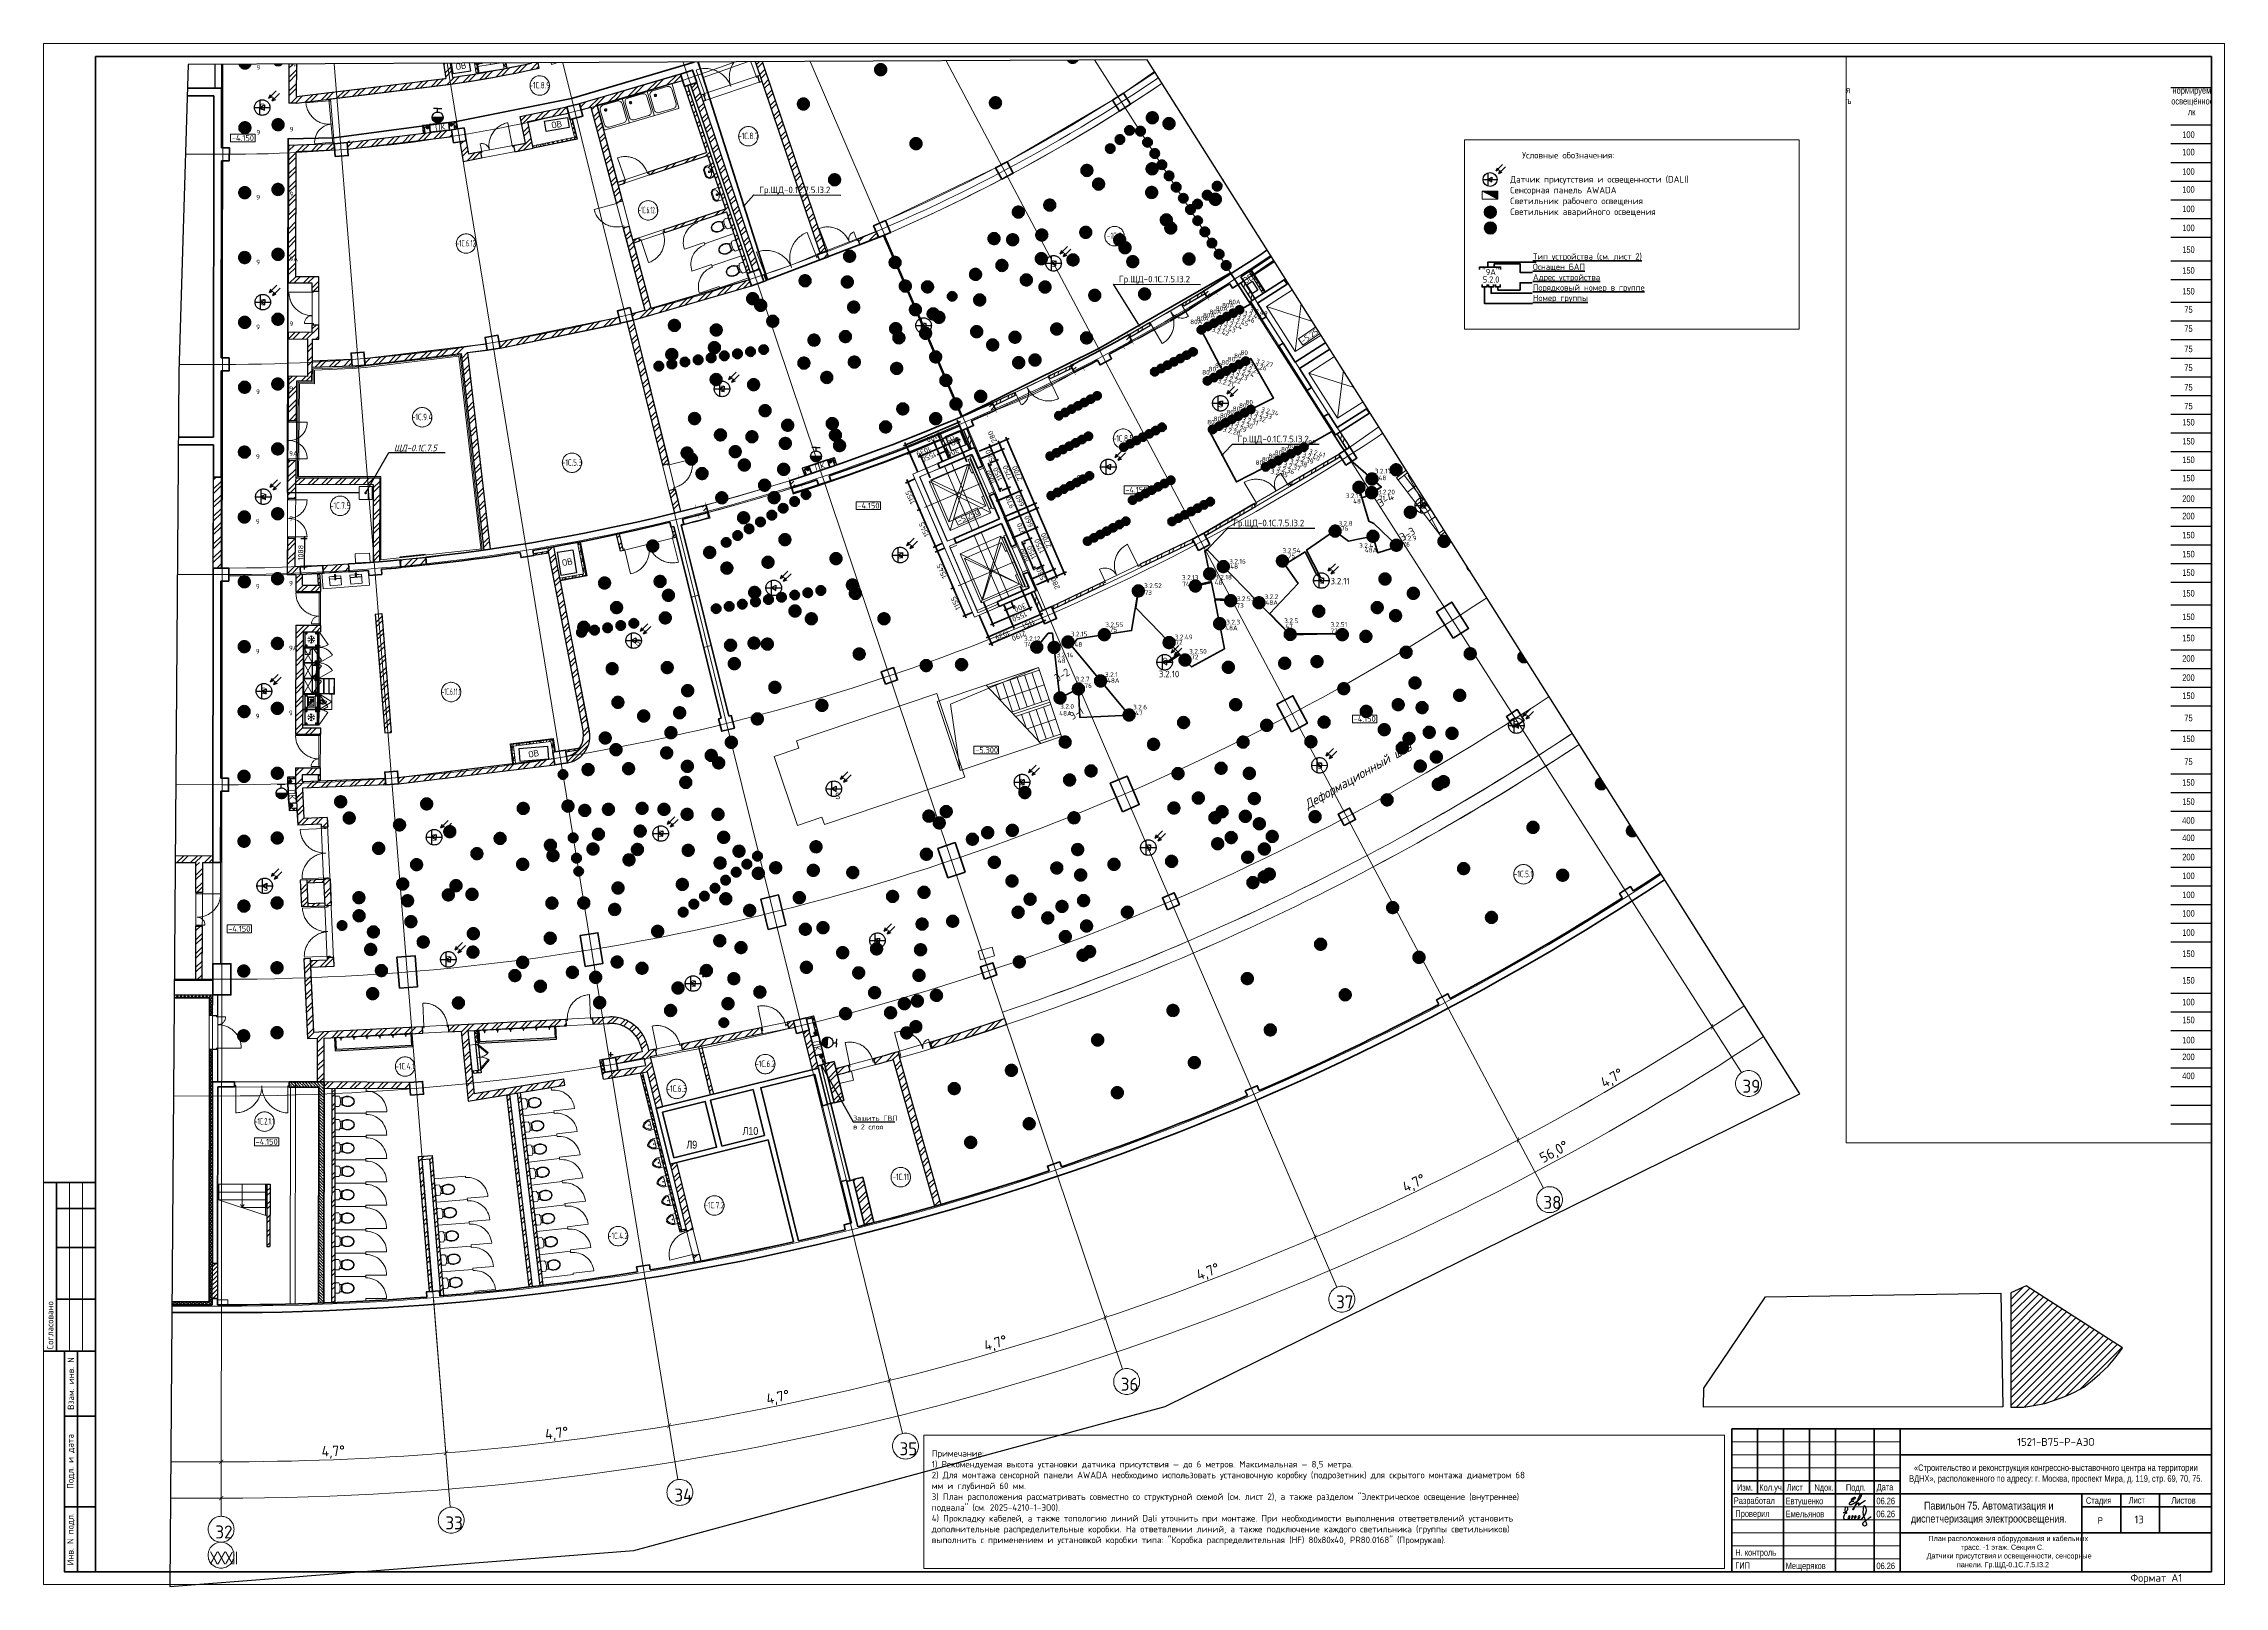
# Paper-space layout '13' of a CAD drawing. Header units: millimetres. Extents: x 3068 to 3909, y 80 to 674.
# The model-space entities are those that its viewports show. They can reach past a viewport. Long polylines and large blocks are cut down to what shows.
import ezdxf
from ezdxf import colors
from ezdxf.entities.mleader import LeaderData, LeaderLine
from ezdxf.enums import TextEntityAlignment as Align
from ezdxf.math import Vec2, Vec3

# ---------------------------------------------------------------- set-up
doc = ezdxf.new("R2010")
doc.units = ezdxf.units.MM
for name, pattern in [('Dashed', [5.644444, 2.822222, -2.822222]), ('ГОСТ 2.303 4', [7, 5, -2, 0]), ('Линия сетки', [22.225, 12.7, -3.175, 3.175, -3.175]), ('Сверху', [3.96875, 2.38125, -1.5875]), ('фантом2', [1.25, 0.625, -0.125, 0.125, -0.125, 0.125, -0.125]), ('Штрих-Штриховая', [1093.611073, 529.166651, -211.666656, 141.111112, -211.666656])]:
    doc.linetypes.add(name, pattern=pattern)
for name, color, linetype, lineweight in [('###Pipe big 100', 252, 'Continuous', 40), ('00 Линия Тонкая', 7, 'Continuous', 0), ('003 Текст', 44, 'Continuous', 25), ('07_1_TС', 150, 'Continuous', 9), ('07_1_ОВ', 40, 'Continuous', 30), ('0_Авт.', 10, 'Continuous', 5), ('_АСУД_Щиты', 6, 'Continuous', 0), ('_Гр.ЩД-0.1С.7.5.I3.2', 6, 'Continuous', 50), ('_освещение_dali', 3, 'Continuous', 50), ('A-ANNO-DIMS', 7, 'Continuous', 9), ('A-GENM', 252, 'Continuous', 9), ('EPLAN110', 5, 'Continuous', 35), ('I-FURN', 252, 'Continuous', 9), ('KR_0.09', 252, 'Continuous', 0), ('KR_0.2', 252, 'Continuous', 20), ('KR_0.35', 252, 'Continuous', 35), ('KR_0.5', 252, 'Continuous', 50), ('KR_punk', 252, 'ГОСТ 2.303 4', 0), ('KR_strih', 252, 'Continuous', 0), ('P-SANR-FIXT', 252, 'Continuous', 9), ('S-GRID', 252, 'Continuous', 9), ('АР_ГКЛ', 252, 'Continuous', 0), ('АР_двери', 252, 'Continuous', 0), ('АР_демонт.несущ', 252, 'ГОСТ 2.303 4', 20), ('АР_закладка проемов', 252, 'Continuous', 30), ('АР_кирпич120', 252, 'Continuous', 30), ('АР_кирпич250', 252, 'Continuous', 30), ('АР_кирпич380', 252, 'Continuous', 35), ('АР_кирпичные перегородки 120', 252, 'Continuous', 30), ('АР_лифты_Р', 252, 'Continuous', 35), ('АР_монолит', 252, 'Continuous', 50), ('АР_остекление', 252, 'Continuous', 5), ('АР_Отметка на плане', 252, 'Continuous', 15), ('АР_Площади', 252, 'Continuous', 0), ('АР_помещ марк100', 252, 'Continuous', 5), ('АР_сущ. стены', 252, 'Continuous', 30), ('АР_тонкая линия', 252, 'Continuous', 5), ('АР_Фасад', 152, 'Continuous', 9), ('вода', 252, 'Continuous', 25), ('двери', 7, 'Continuous', 9), ('лифты', 252, 'Continuous', 30), ('Освещение', 5, 'Continuous', 30), ('ОТД1_ст_ГК', 252, 'Continuous', 30), ('ПК', 252, 'Continuous', 30), ('Тонкие', 54, 'Continuous', 13), ('Тонкие линии', 7, 'Continuous', 18), ('Тонкий мир', 252, 'Continuous', 9), ('ТХ_Оборудование и мебель', 252, 'Continuous', 5), ('ЭТО быт', 5, 'Continuous', 40)]:
    doc.layers.add(name, color=color, linetype=linetype, lineweight=lineweight)
for name, color, linetype, lineweight, true_color in [('DLX_FL0_LUM 1', 7, 'Continuous', 40, 0x2419e6), ('DLX_FL0_LUM 12', 7, 'Continuous', 40, 0xf75408), ('DLX_FL0_LUM 15', 7, 'Continuous', 40, 0xfa3a05), ('DLX_LUM 1', 7, 'Continuous', 40, 0x130bf4), ('DLX_LUM 10', 7, 'Continuous', 40, 0x130bf4), ('DLX_LUM 14', 7, 'Continuous', 40, 0x130bf4), ('DLX_LUM 17', 7, 'Continuous', 40, 0x130bf4), ('DLX_LUM 18', 7, 'Continuous', 40, 0x130bf4), ('DLX_LUM 2', 7, 'Continuous', 40, 0x1b0ff0), ('DLX_LUM 21', 7, 'Continuous', 40, 0x130bf4), ('DLX_LUM 22', 7, 'Continuous', 40, 0xfb1804), ('DLX_LUM 23', 7, 'Continuous', 40, 0x130bf4), ('DLX_LUM 24', 7, 'Continuous', 40, 0xfb1804), ('DLX_LUM 25', 7, 'Continuous', 40, 0x130bf4), ('DLX_LUM 26', 7, 'Continuous', 40, 0x130bf4), ('DLX_LUM 27', 7, 'Continuous', 40, 0xfb2104), ('DLX_LUM 3', 7, 'Continuous', 40, 0x130bf4), ('DLX_LUM 5', 7, 'Continuous', 40, 0xfb3904), ('DLX_LUM 6', 7, 'Continuous', 40, 0x130bf4), ('DLX_LUM 7', 7, 'Continuous', 40, 0xf4170b), ('DLX_LUM 8', 7, 'Continuous', 40, 0xfa2205), ('DLX_LUM 9', 7, 'Continuous', 40, 0x130bf4), ('Линии', 7, 'Continuous', 9, 0x00a600)]:
    doc.layers.add(name, color=color, linetype=linetype, lineweight=lineweight, true_color=true_color)
for name, color, linetype in [('EI_HATCH_GALV', 7, 'Continuous'), ('Facimile', 5, 'Continuous'), ('АР_обшивка коробов', 252, 'Continuous'), ('АР_отв_СС', 252, 'Continuous'), ('АР_Сантехника', 252, 'Continuous'), ('Внутренние стены', 7, 'Continuous'), ('Вставка', 252, 'Continuous'), ('зоны', 7, 'Continuous'), ('Рамка', 7, 'Continuous')]:
    doc.layers.add(name, color=color, linetype=linetype)
doc.styles.add('Arial Narrow_6', font='ARIALN.TTF', dxfattribs={"height": 193.245432})
doc.styles.add('GOST 2.304', font='GOST Common.ttf')
doc.styles.add('GOST-2.304_Type-B_italic', font='GOST Common Italic.ttf')
doc.styles.add('ISOCPEUR', font='isocpeur.ttf')
doc.styles.add('ISOCPEUR_1', font='isocpeur.ttf', dxfattribs={"height": 200})
doc.styles.get("Standard").update_dxf_attribs({"font": 'ARIALN.TTF'})
doc.styles.add('TableTextStyle', font='isocpeur.ttf')
doc.styles.add('М2', font='isocpeur.ttf', dxfattribs={"width": 0.85, "height": 400})
doc.styles.add('СГЕНЕРИР_СТИЛЬ_4', font='segoeuil.ttf')
doc.styles.add('СГЕНЕРИР_СТИЛЬ_9', font='ARIALN.TTF', dxfattribs={"width": 0.990457})
doc.styles.add('Шрифт - 200', font='GOST Common Italic.ttf', dxfattribs={"height": 200})
doc.linetypes.add('Truba', pattern='A,3e-05,[4,MSH_7,S=1,R=0,X=0,Y=0],-3.022072', length=3.022102)
doc.linetypes.add('ограждение1', pattern='A,0.25,-0.1,[133,ltypeshp.shx,S=0.1,R=0,X=-0.1,Y=0],-0.1,1', length=1.45)
doc.linetypes.add('Проводка в лотке', pattern='A,7.5,[130,ltypeshp.shx,S=0.5,R=0,X=0,Y=0],1,[130,ltypeshp.shx,S=1,R=90,X=0,Y=-0.5],1,[130,ltypeshp.shx,S=0.5,R=0,X=0,Y=0],7.5', length=17)
doc.dimstyles.new('М-100', dxfattribs={"dimtxt": 200, "dimasz": 80, "dimexe": 100, "dimexo": 200, "dimgap": 50, "dimtad": 1, "dimdec": 0, "dimzin": 0, "dimdsep": 46, "dimtxsty": 'GOST 2.304', "dimblk": 'ARCHTICK', "dimcen": 90, "dimdle": 100, "dimadec": 0, "dimazin": 0, "dimtfac": 1, "dimtdec": 0, "dimtmove": 1, "dimatfit": 0, "dimfxl": 1, "dimtolj": 1, "dimtzin": 0, "dimarcsym": 0})
doc.dimstyles.new('М-200', dxfattribs={"dimtxt": 400, "dimasz": 160, "dimexe": 200, "dimexo": 400, "dimgap": 50, "dimtad": 1, "dimdec": 0, "dimzin": 0, "dimdsep": 46, "dimtxsty": 'GOST 2.304', "dimblk": 'ARCHTICK', "dimcen": 180, "dimdle": 200, "dimadec": 0, "dimazin": 0, "dimtfac": 1, "dimtdec": 0, "dimtmove": 1, "dimatfit": 0, "dimfxl": 1, "dimtolj": 1, "dimtzin": 0, "dimarcsym": 0})
pattern_1 = [(45, (264810.42, 464338.57), (-265.16504, 265.16504), []), (45, (264987.2, 464338.57), (-265.16504, 265.16504), [])]
pattern_2 = [(45, (-423586.43, -213449), (-89.802561, 89.802561), [])]
pattern_3 = [(45, (264810.42, 464338.57), (-70.710678, 70.710678), []), (135, (264810.42, 464338.57), (-70.710678, -70.710678), [])]
pattern_4 = [(142, (264810.42, 464338.57), (-76.957684, -98.501344), []), (232, (264810.42, 464338.57), (98.501344, -76.957684), [])]
pattern_5 = [(80, (264810.42, 464338.57), (-123.10097, 21.706022), []), (170, (264810.42, 464338.57), (-21.706022, -123.10097), [])]
pattern_6 = [(60, (264810.42, 464338.57), (-108.253175, 62.5), []), (150, (264810.42, 464338.57), (-62.5, -108.253175), [])]
pattern_7 = [(45, (264810.42, 464338.57), (-88.388348, 88.388348), []), (135, (264810.42, 464338.57), (-88.388348, -88.388348), [])]
pattern_8 = [(45, (264810.42, 464338.57), (-88.388348, 88.388348), [])]
pattern_9 = [(75, (264810.42, 464338.57), (-362.2222, 97.05714), []), (75, (264963.5, 464426.96), (-362.2222, 97.05714), [])]
pattern_10 = [(75, (264776.5, 464409.23), (-362.2222, 97.05714), []), (75, (264929.6, 464497.6), (-362.2222, 97.05714), [])]

# ---------------------------------------------------------------- blocks, each defined once
blk = doc.blocks.new('2020.06.12 Штамп$0$INGD_facs_Emelyanov Ivan')
blk.add_spline([(2.96, 2.77), (3.68, 2.95), (4.42, 3.44), (4.79, 4.09), (4.7, 4.7), (4.19, 4.96), (3.76, 4.58), (4.17, 2.66), (4.35, 2.6), (4.42, 2.68), (4.35, 2.77), (4.17, 2.7), (3.91, 2.5), (3.62, 2.21), (3.33, 1.8), (3.11, 1.05), (3.28, 0.4), (3.91, 0.07), (4.46, 0.11), (5.1, 0.39), (5.54, 1.03), (5.38, 1.58), (5.04, 1.16), (5.1, 0.39), (5.54, 0.06), (6.61, 0.84), (6.88, 1.37), (6.6, 1.67), (6.31, 1.25), (6.6, 0.05), (7.58, 0.6), (7.98, 1.38), (7.73, 1.56), (7.32, 1.07), (7.51, 0.17), (8.26, 0.14), (9.04, 0.58), (9.43, 1.02), (9.42, 1.52), (9.06, 1.48), (8.82, 1.09), (9.04, 0.1), (9.63, 0.13), (10.96, 1.32), (11.77, 2.69), (11.89, 4.34), (11.2, 5.42), (10.64, 3.92), (11.22, 0.58), (11.79, -1.17), (11.94, -2.01), (11.15, -2.4), (10.55, -1.98), (12.18, 0.09), (13.79, 1.26)], degree=3)
blk = doc.blocks.new('Штамп')
at = {"color": 0, "linetype": 'ByBlock', "lineweight": 40}
blk.add_line((-185, 0), (-185, 55), dxfattribs=at)
blk.add_line((-185, 0), (-185, 55), dxfattribs=at)
blk.add_line((-185, 0), (-185, 55), dxfattribs=at)
at = {"lineweight": 50}
blk.add_line((-185, 55), (-185, 0), dxfattribs=at)
at = {"color": 5, "lineweight": 25}
blk.add_spline([(-138.72, 28.02), (-138.61, 28.01), (-138.5, 28), (-138.39, 27.99), (-138.24, 27.99), (-138.09, 28), (-137.94, 28.03), (-137.81, 28.06), (-137.71, 28.1), (-137.59, 28.16), (-137.47, 28.22), (-137.37, 28.28), (-137.29, 28.35), (-137.26, 28.41), (-137.28, 28.48), (-137.34, 28.54), (-137.45, 28.56), (-137.56, 28.56), (-137.72, 28.53), (-137.88, 28.47), (-138, 28.42), (-138.1, 28.37), (-138.19, 28.32), (-138.3, 28.26), (-138.42, 28.21), (-138.54, 28.12), (-138.64, 28.03), (-138.74, 27.95), (-138.83, 27.85), (-138.9, 27.75), (-138.92, 27.64), (-138.92, 27.57), (-138.9, 27.5), (-138.84, 27.41), (-138.74, 27.35), (-138.62, 27.29), (-138.5, 27.25), (-138.4, 27.24), (-138.25, 27.23), (-138.07, 27.23), (-137.99, 27.23), (-137.87, 27.24), (-138, 27.2), (-138.05, 27.19), (-138.09, 27.18), (-138.14, 27.17), (-138.19, 27.16), (-138.25, 27.15), (-138.34, 27.14), (-138.43, 27.12), (-138.51, 27.11), (-138.58, 27.09), (-138.68, 27.06), (-138.75, 27.03), (-138.84, 26.99), (-138.89, 26.97), (-138.95, 26.93), (-139.02, 26.9), (-139.1, 26.85), (-139.16, 26.82), (-139.26, 26.77), (-139.32, 26.73), (-139.36, 26.7), (-139.4, 26.66), (-139.45, 26.6), (-139.5, 26.54), (-139.56, 26.49), (-139.61, 26.43), (-139.65, 26.37), (-139.69, 26.28), (-139.71, 26.22), (-139.72, 26.17), (-139.72, 26.11), (-139.7, 26.04), (-139.64, 25.96), (-139.59, 25.91), (-139.51, 25.88), (-139.4, 25.85), (-139.33, 25.85), (-139.21, 25.86), (-139.11, 25.87), (-139, 25.89), (-138.87, 25.91), (-138.8, 25.94), (-138.69, 25.99), (-138.62, 26.03), (-138.55, 26.06), (-138.45, 26.1), (-138.36, 26.15), (-138.27, 26.18), (-138.15, 26.23), (-138.05, 26.27), (-137.98, 26.32), (-137.88, 26.37), (-137.8, 26.42), (-137.73, 26.46), (-137.63, 26.52), (-137.5, 26.61), (-137.33, 26.68), (-137.12, 26.78), (-136.89, 26.89), (-136.68, 27.07), (-136.53, 27.21), (-136.34, 27.35), (-136.18, 27.46), (-136, 27.61), (-135.86, 27.76), (-135.71, 27.92), (-135.58, 28.07), (-135.47, 28.25), (-135.37, 28.44), (-135.27, 28.61), (-135.2, 28.74), (-135.14, 28.91), (-135.1, 29.01), (-135.03, 29.16), (-134.99, 29.28), (-134.95, 29.38), (-134.92, 29.5), (-134.88, 29.63), (-134.87, 29.72), (-134.88, 29.81), (-134.91, 29.89), (-134.97, 29.97), (-135.07, 29.99), (-135.15, 29.96), (-135.26, 29.91), (-135.34, 29.84), (-135.4, 29.77), (-135.47, 29.65), (-135.55, 29.53), (-135.61, 29.43), (-135.64, 29.37), (-135.7, 29.25), (-135.75, 29.14), (-135.79, 29.04), (-135.84, 28.94), (-135.88, 28.85), (-135.91, 28.79), (-135.96, 28.69), (-136, 28.61), (-136.06, 28.5), (-136.11, 28.39), (-136.17, 28.28), (-136.21, 28.18), (-136.26, 28.08), (-136.32, 27.95), (-136.38, 27.81), (-136.44, 27.7), (-136.49, 27.6), (-136.52, 27.54), (-136.58, 27.43), (-136.61, 27.38), (-136.63, 27.33), (-136.66, 27.26), (-136.69, 27.2), (-136.73, 27.11), (-136.78, 26.99), (-136.81, 26.91), (-136.85, 26.8), (-136.9, 26.68), (-136.95, 26.56), (-136.98, 26.5), (-137.03, 26.38), (-137.07, 26.3), (-137.12, 26.2), (-137.17, 26.1), (-137.2, 26.02), (-137.24, 25.94), (-137.28, 25.85), (-137.33, 25.74), (-137.37, 25.65), (-137.41, 25.6), (-137.44, 25.54), (-137.47, 25.42), (-137.52, 25.27), (-137.58, 25.05), (-137.62, 24.92), (-137.69, 24.74), (-137.79, 24.53), (-137.85, 24.37), (-137.95, 24.17), (-138.07, 23.95), (-138.23, 23.79), (-138.25, 23.94), (-138.22, 24.08), (-138.15, 24.23), (-138.06, 24.39), (-137.94, 24.6), (-137.81, 24.79), (-137.65, 24.98), (-137.46, 25.22), (-137.33, 25.41), (-137.22, 25.54), (-137.08, 25.71), (-137.01, 25.81), (-136.88, 25.95), (-136.75, 26.08), (-136.66, 26.17), (-136.5, 26.33), (-136.41, 26.41), (-136.33, 26.48), (-136.17, 26.57), (-136.03, 26.55), (-135.99, 26.4), (-136.02, 26.23), (-136.06, 26.1), (-136.1, 25.98), (-136.14, 25.84), (-136.15, 25.65), (-136, 25.69), (-135.87, 25.77), (-135.71, 25.88), (-135.55, 26), (-135.39, 26.13), (-135.23, 26.27), (-135.05, 26.42), (-134.91, 26.53), (-134.75, 26.66), (-134.57, 26.8), (-134.41, 26.9), (-134.21, 27.02), (-134.07, 27.11), (-133.94, 27.21), (-133.8, 27.28), (-133.68, 27.35), (-133.55, 27.4), (-133.4, 27.45)], degree=3, dxfattribs=at)
at = {"layer": 'Defpoints', "color": 7}
blk.add_lwpolyline([(0, 55), (-185, 55), (-185, 0), (0, 0)], close=True, dxfattribs=at)
at = {"layer": 'Рамка', "color": 7, "lineweight": 50}
for p, q in [((-185, 0), (-185, 55)), ((-185, 55), (0, 55)), ((-185, 0), (-185, 55)), ((-175, 55), (-175, 30)), ((-165, 55), (-165, 0)), ((-155, 55), (-155, 30)), ((-145, 55), (-145, 0)), ((-130, 55), (-130, 0)), ((-120, 55), (-120, 0)), ((-120, 45), (0, 45)), ((-185, 35), (-120, 35)), ((-185, 30), (0, 30)), ((-50, 30), (-50, 0)), ((-35, 30), (-35, 15)), ((-20, 30), (-20, 15)), ((-50, 25), (0, 25)), ((-120, 15), (0, 15))]:
    blk.add_line(p, q, dxfattribs=at)
at = {"layer": 'Тонкие', "color": 7, "ltscale": 0.1}
for p, q in [((-185, 50), (-120, 50)), ((-185, 45), (-120, 45)), ((-120, 40), (-185, 40)), ((-185, 25), (-120, 25)), ((-185, 20), (-120, 20)), ((-120, 15), (-185, 15)), ((-185, 10), (-120, 10)), ((-185, 5), (-120, 5))]:
    blk.add_line(p, q, dxfattribs=at)
at = {"layer": 'Facimile', "color": 5, "lineweight": 25}
blk.add_blockref('2020.06.12 Штамп$0$INGD_facs_Emelyanov Ivan', (-145, 20), dxfattribs=at)
at = {"layer": '003 Текст', "color": 7}
for s, p in [('Изм.', (-182.97, 31.23)), ('Кол.уч.', (-174.36, 31.22)), ('Лист', (-163.8, 31.22)), ('Nдок.', (-153.1, 31.22)), ('Подп.', (-140.97, 31.22)), ('Дата', (-129.11, 31.35)), ('Разработал', (-184.17, 26.13)), ('Евтушенко', (-164.19, 26)), ('06.26', (-129.19, 26)), ('Стадия', (-48.39, 26.16)), ('Лист', (-31.89, 26.28)), ('Листов', (-15.43, 26.22)), ('Проверил', (-183.59, 21.13)), ('Емельянов', (-164.19, 21)), ('06.26', (-129.19, 21)), ('Р', (-43.81, 18.51)), ('Н. контроль', (-183.59, 6.13)), ('ГИП', (-183.59, 1.13)), ('Мещеряков', (-164.19, 1)), ('06.26', (-129.19, 1))]:
    blk.add_text(s, height=2.5, dxfattribs=at).set_placement(p)
at = {"layer": '003 Текст', "color": 7, "attachment_point": 5}
for s, insert, char_height, width in [('«Строительство и реконструкция конгрессно-выставочного центра на территории ВДНХ», расположенного по адресу: г. Москва, проспект Мира, д. 119, стр. 69, 70, 75.', (-60, 37.61), 2.5, 120), ('Павильон 75. Автоматизация и диспетчеризация электроосвещения.', (-85.86, 22.5), 3, 63.344)]:
    blk.add_mtext(s, dxfattribs=dict(at, insert=insert, char_height=char_height, width=width))
blk = doc.blocks.new('*U300')
at = {"lineweight": 0}
blk.add_lwpolyline([(-841, 0), (0, 0), (0, 594), (-841, 594)], close=True, dxfattribs=at)
at = {"color": 0, "linetype": 'Continuous', "lineweight": 50}
blk.add_lwpolyline([(-821, 589), (-5, 589), (-5, 5), (-821, 5)], close=True, dxfattribs=at)
at = {"lineweight": 35}
for points in [[(-821, 155), (-841, 155)], [(-836, 90), (-836, 155)], [(-821, 145), (-836, 145)], [(-821, 130), (-836, 130)], [(-821, 110), (-836, 110)], [(-821, 90), (-841, 90)], [(-821, 90), (-833, 90), (-833, 5), (-821, 5)], [(-828, 5), (-828, 90)], [(-821, 65), (-833, 65)], [(-821, 30), (-833, 30)]]:
    blk.add_lwpolyline(points, dxfattribs=at)
at = {"lineweight": 18}
for points in [[(-831, 90), (-831, 155)], [(-826, 90), (-826, 155)]]:
    blk.add_lwpolyline(points, dxfattribs=at)
at = {"lineweight": 0}
blk.add_lwpolyline([(-5, 0), (0, 0), (0, 5)], dxfattribs=at)
blk.add_blockref('Штамп', (-5, 5))
at = {"lineweight": -2, "char_height": 2.5, "attachment_point": 5, "rotation": 90, "style": 'ISOCPEUR'}
for s, insert, width in [('Согласовано', (-838.5, 100), 19.9913), ('Взам. инв. N', (-830.5, 77.5), 24.9913), ('Подл. и дата', (-830.5, 47.5), 34.9913), ('Инв. N подл.', (-830.5, 17.5), 24.9913)]:
    blk.add_mtext(s, dxfattribs=dict(at, insert=insert, width=width))
at = {"style": 'ISOCPEUR'}
for tag, height, p in [('Шифр_ПРОЕКТА', 3, (-65, 55)), ('ЛИСТ_первый', 3, (-32.89, 25.13)), ('ЛИСТОВ', 2.5, (-15, 25))]:
    blk.add_attdef(tag, text='', height=height, dxfattribs=at).set_placement(p, align=Align.MIDDLE_CENTER)
for tag, p, height in [('НАИМЕНОВАНИЕ_ЧЕРТЕЖА_001', (-94.28, 11.25), 2.5), ('ФОРМАТ', (-36.2, 1.12), 3)]:
    blk.add_attdef(tag, p, '', height=height, dxfattribs=at)
blk = doc.blocks.new('_ArchTick')
at = {"color": 0, "linetype": 'ByBlock', "const_width": 0.15}
blk.add_lwpolyline([(-0.5, -0.5), (0.5, 0.5)], dxfattribs=at)
blk = doc.blocks.new('*D159')
at = {"layer": 'Defpoints', "color": 0, "transparency": 16777216}
for p in [(79198, -390541), (79198, -392731), (80539, -392731)]:
    blk.add_point(p, dxfattribs=at)
at = {"layer": 'АР_тонкая линия', "color": 0, "lineweight": -2, "transparency": 16777216}
for p, q in [((79398, -390541), (80639, -390541)), ((80539, -390441), (80539, -392831)), ((79398, -392731), (80639, -392731))]:
    blk.add_line(p, q, dxfattribs=at)
at = {"layer": 'АР_тонкая линия', "color": 0, "lineweight": -2, "transparency": 16777216, "xscale": 80, "yscale": 80, "zscale": 80}
for p, rotation in [((80539, -390541), 90), ((80539, -392731), 270)]:
    blk.add_blockref('_ArchTick', p, dxfattribs=dict(at, rotation=rotation))
at = {"layer": 'АР_тонкая линия', "color": 0, "transparency": 16777216, "insert": (80389, -391636), "char_height": 200, "attachment_point": 5, "rotation": 90, "style": 'GOST 2.304'}
blk.add_mtext('\\A1;2190', dxfattribs=at)
blk = doc.blocks.new('*D160')
at = {"layer": 'Defpoints', "color": 0, "transparency": 16777216}
for p in [(76498, -393063), (79198, -393063), (79198, -394196)]:
    blk.add_point(p, dxfattribs=at)
at = {"layer": 'АР_тонкая линия', "color": 0, "lineweight": -2, "transparency": 16777216}
for p, q in [((76498, -393263), (76498, -394296)), ((79198, -393263), (79198, -394296)), ((76398, -394196), (79298, -394196))]:
    blk.add_line(p, q, dxfattribs=at)
at = {"layer": 'АР_тонкая линия', "color": 0, "lineweight": -2, "transparency": 16777216, "xscale": 80, "yscale": 80, "zscale": 80, "rotation": 180}
blk.add_blockref('_ArchTick', (76498, -394196), dxfattribs=at)
at = {"layer": 'АР_тонкая линия', "color": 0, "lineweight": -2, "transparency": 16777216, "xscale": 80, "yscale": 80, "zscale": 80}
blk.add_blockref('_ArchTick', (79198, -394196), dxfattribs=at)
at = {"layer": 'АР_тонкая линия', "color": 0, "transparency": 16777216, "insert": (77838, -394046), "char_height": 200, "attachment_point": 5, "style": 'GOST 2.304'}
blk.add_mtext('\\A1;2700', dxfattribs=at)
blk = doc.blocks.new('*D161')
at = {"layer": 'Defpoints', "color": 0, "transparency": 16777216}
for p in [(78918, -392760), (79198, -393046), (79198, -393874)]:
    blk.add_point(p, dxfattribs=at)
at = {"layer": 'АР_тонкая линия', "color": 0, "lineweight": -2, "transparency": 16777216}
for p, q in [((78918, -392960), (78918, -393974)), ((79198, -393246), (79198, -393974)), ((78918, -393874), (78838, -393874)), ((78918, -393874), (79198, -393874)), ((79198, -393874), (79278, -393874))]:
    blk.add_line(p, q, dxfattribs=at)
at = {"layer": 'АР_тонкая линия', "color": 0, "lineweight": -2, "transparency": 16777216, "xscale": 80, "yscale": 80, "zscale": 80}
blk.add_blockref('_ArchTick', (78918, -393874), dxfattribs=at)
at = {"layer": 'АР_тонкая линия', "color": 0, "lineweight": -2, "transparency": 16777216, "xscale": 80, "yscale": 80, "zscale": 80, "rotation": 180}
blk.add_blockref('_ArchTick', (79198, -393874), dxfattribs=at)
at = {"layer": 'АР_тонкая линия', "color": 0, "transparency": 16777216, "insert": (79515, -393724), "char_height": 200, "attachment_point": 5, "style": 'GOST 2.304'}
blk.add_mtext('\\A1;280', dxfattribs=at)
blk = doc.blocks.new('*D162')
at = {"layer": 'Defpoints', "color": 0, "transparency": 16777216}
for p in [(77168, -392680), (76498, -392970), (77168, -393874)]:
    blk.add_point(p, dxfattribs=at)
at = {"layer": 'АР_тонкая линия', "color": 0, "lineweight": -2, "transparency": 16777216}
for p, q in [((76498, -393170), (76498, -393974)), ((77168, -392880), (77168, -393974)), ((76398, -393874), (77268, -393874))]:
    blk.add_line(p, q, dxfattribs=at)
at = {"layer": 'АР_тонкая линия', "color": 0, "lineweight": -2, "transparency": 16777216, "xscale": 80, "yscale": 80, "zscale": 80, "rotation": 180}
blk.add_blockref('_ArchTick', (76498, -393874), dxfattribs=at)
at = {"layer": 'АР_тонкая линия', "color": 0, "lineweight": -2, "transparency": 16777216, "xscale": 80, "yscale": 80, "zscale": 80}
blk.add_blockref('_ArchTick', (77168, -393874), dxfattribs=at)
at = {"layer": 'АР_тонкая линия', "color": 0, "transparency": 16777216, "insert": (76833, -393724), "char_height": 200, "attachment_point": 5, "style": 'GOST 2.304'}
blk.add_mtext('\\A1;660', dxfattribs=at)
blk = doc.blocks.new('*D163')
at = {"layer": 'Defpoints', "color": 0, "transparency": 16777216}
for p in [(77168, -392700), (78918, -392700), (78918, -393874)]:
    blk.add_point(p, dxfattribs=at)
at = {"layer": 'АР_тонкая линия', "color": 0, "lineweight": -2, "transparency": 16777216}
for p, q in [((77168, -392900), (77168, -393974)), ((78918, -392900), (78918, -393974)), ((77068, -393874), (79018, -393874))]:
    blk.add_line(p, q, dxfattribs=at)
at = {"layer": 'АР_тонкая линия', "color": 0, "lineweight": -2, "transparency": 16777216, "xscale": 80, "yscale": 80, "zscale": 80, "rotation": 180}
blk.add_blockref('_ArchTick', (77168, -393874), dxfattribs=at)
at = {"layer": 'АР_тонкая линия', "color": 0, "lineweight": -2, "transparency": 16777216, "xscale": 80, "yscale": 80, "zscale": 80}
blk.add_blockref('_ArchTick', (78918, -393874), dxfattribs=at)
at = {"layer": 'АР_тонкая линия', "color": 0, "transparency": 16777216, "insert": (77943, -393724), "char_height": 200, "attachment_point": 5, "style": 'GOST 2.304'}
blk.add_mtext('\\A1; 1750', dxfattribs=at)
blk = doc.blocks.new('*D164')
at = {"layer": 'Defpoints', "color": 0, "linetype": 'ByBlock', "transparency": 16777216}
for p in [(77543, -392931), (78543, -392931), (78543, -393181)]:
    blk.add_point(p, dxfattribs=at)
at = {"layer": 'АР_тонкая линия', "color": 0, "linetype": 'ByBlock', "lineweight": -2, "transparency": 16777216}
for p, q in [((77443, -393181), (78643, -393181)), ((77543, -393131), (77543, -393281)), ((78543, -393131), (78543, -393281))]:
    blk.add_line(p, q, dxfattribs=at)
at = {"layer": 'АР_тонкая линия', "color": 0, "linetype": 'ByBlock', "lineweight": -2, "transparency": 16777216, "xscale": 80, "yscale": 80, "zscale": 80, "rotation": 180}
blk.add_blockref('_ArchTick', (77543, -393181), dxfattribs=at)
at = {"layer": 'АР_тонкая линия', "color": 0, "linetype": 'ByBlock', "lineweight": -2, "transparency": 16777216, "xscale": 80, "yscale": 80, "zscale": 80}
blk.add_blockref('_ArchTick', (78543, -393181), dxfattribs=at)
at = {"layer": 'АР_тонкая линия', "color": 0, "linetype": 'ByBlock', "transparency": 16777216, "insert": (78043, -393031), "char_height": 200, "attachment_point": 5, "style": 'GOST 2.304'}
blk.add_mtext('\\A1;{\\H0.9x; }1000', dxfattribs=at)
blk = doc.blocks.new('*D165')
at = {"layer": 'Defpoints', "color": 0, "transparency": 16777216}
for p in [(79198, -390041), (78043, -390280), (79198, -390541)]:
    blk.add_point(p, dxfattribs=at)
at = {"layer": 'АР_тонкая линия', "color": 0, "lineweight": -2, "transparency": 16777216}
for p, q in [((77943, -390041), (79298, -390041)), ((78043, -390080), (78043, -389941)), ((79198, -390341), (79198, -389941))]:
    blk.add_line(p, q, dxfattribs=at)
at = {"layer": 'АР_тонкая линия', "color": 0, "lineweight": -2, "transparency": 16777216, "xscale": 80, "yscale": 80, "zscale": 80, "rotation": 180}
blk.add_blockref('_ArchTick', (78043, -390041), dxfattribs=at)
at = {"layer": 'АР_тонкая линия', "color": 0, "lineweight": -2, "transparency": 16777216, "xscale": 80, "yscale": 80, "zscale": 80}
blk.add_blockref('_ArchTick', (79198, -390041), dxfattribs=at)
at = {"layer": 'АР_тонкая линия', "color": 0, "transparency": 16777216, "insert": (78620, -389891), "char_height": 200, "attachment_point": 5, "style": 'GOST 2.304'}
blk.add_mtext('\\A1;1155', dxfattribs=at)
blk = doc.blocks.new('*D166')
at = {"layer": 'Defpoints', "color": 0, "transparency": 16777216}
for p in [(78043, -390041), (76498, -390541), (78043, -390280)]:
    blk.add_point(p, dxfattribs=at)
at = {"layer": 'АР_тонкая линия', "color": 0, "lineweight": -2, "transparency": 16777216}
for p, q in [((76398, -390041), (78143, -390041)), ((76498, -390341), (76498, -389941)), ((78043, -390080), (78043, -389941))]:
    blk.add_line(p, q, dxfattribs=at)
at = {"layer": 'АР_тонкая линия', "color": 0, "lineweight": -2, "transparency": 16777216, "xscale": 80, "yscale": 80, "zscale": 80, "rotation": 180}
blk.add_blockref('_ArchTick', (76498, -390041), dxfattribs=at)
at = {"layer": 'АР_тонкая линия', "color": 0, "lineweight": -2, "transparency": 16777216, "xscale": 80, "yscale": 80, "zscale": 80}
blk.add_blockref('_ArchTick', (78043, -390041), dxfattribs=at)
at = {"layer": 'АР_тонкая линия', "color": 0, "transparency": 16777216, "insert": (77270, -389891), "char_height": 200, "attachment_point": 5, "style": 'GOST 2.304'}
blk.add_mtext('\\A1;1545', dxfattribs=at)
blk = doc.blocks.new('*D167')
at = {"layer": 'Defpoints', "color": 0, "transparency": 16777216}
for p in [(77468, -393039), (78618, -393039), (78618, -393502)]:
    blk.add_point(p, dxfattribs=at)
at = {"layer": 'АР_тонкая линия', "color": 0, "lineweight": -2, "transparency": 16777216}
for p, q in [((77368, -393502), (78718, -393502)), ((77468, -393239), (77468, -393602)), ((78618, -393239), (78618, -393602))]:
    blk.add_line(p, q, dxfattribs=at)
at = {"layer": 'АР_тонкая линия', "color": 0, "lineweight": -2, "transparency": 16777216, "xscale": 80, "yscale": 80, "zscale": 80, "rotation": 180}
blk.add_blockref('_ArchTick', (77468, -393502), dxfattribs=at)
at = {"layer": 'АР_тонкая линия', "color": 0, "lineweight": -2, "transparency": 16777216, "xscale": 80, "yscale": 80, "zscale": 80}
blk.add_blockref('_ArchTick', (78618, -393502), dxfattribs=at)
at = {"layer": 'АР_тонкая линия', "color": 0, "transparency": 16777216, "insert": (78043, -393352), "char_height": 200, "attachment_point": 5, "style": 'GOST 2.304'}
blk.add_mtext('\\A1;{\\H0.91667x; }1150', dxfattribs=at)
blk = doc.blocks.new('*D168')
at = {"layer": 'Defpoints', "color": 0, "transparency": 16777216}
for p in [(78618, -393039), (79198, -392839), (79198, -393502)]:
    blk.add_point(p, dxfattribs=at)
at = {"layer": 'АР_тонкая линия', "color": 0, "lineweight": -2, "transparency": 16777216}
for p, q in [((78518, -393502), (79298, -393502)), ((78618, -393239), (78618, -393602)), ((79198, -393039), (79198, -393602))]:
    blk.add_line(p, q, dxfattribs=at)
at = {"layer": 'АР_тонкая линия', "color": 0, "lineweight": -2, "transparency": 16777216, "xscale": 80, "yscale": 80, "zscale": 80, "rotation": 180}
blk.add_blockref('_ArchTick', (78618, -393502), dxfattribs=at)
at = {"layer": 'АР_тонкая линия', "color": 0, "lineweight": -2, "transparency": 16777216, "xscale": 80, "yscale": 80, "zscale": 80}
blk.add_blockref('_ArchTick', (79198, -393502), dxfattribs=at)
at = {"layer": 'АР_тонкая линия', "color": 0, "transparency": 16777216, "insert": (78878, -393352), "char_height": 200, "attachment_point": 5, "style": 'GOST 2.304'}
blk.add_mtext('\\A1;580', dxfattribs=at)
blk = doc.blocks.new('*D169')
at = {"layer": 'Defpoints', "color": 0, "transparency": 16777216}
for p in [(79198, -391580), (79198, -391880), (79715, -391880)]:
    blk.add_point(p, dxfattribs=at)
at = {"layer": 'АР_тонкая линия', "color": 0, "lineweight": -2, "transparency": 16777216}
for p, q in [((79398, -391580), (79815, -391580)), ((79398, -391880), (79815, -391880)), ((79715, -391580), (79715, -391500)), ((79715, -391580), (79715, -391880)), ((79715, -391880), (79715, -391960))]:
    blk.add_line(p, q, dxfattribs=at)
at = {"layer": 'АР_тонкая линия', "color": 0, "lineweight": -2, "transparency": 16777216, "xscale": 80, "yscale": 80, "zscale": 80}
for p, rotation in [((79715, -391580), 270), ((79715, -391880), 90)]:
    blk.add_blockref('_ArchTick', p, dxfattribs=dict(at, rotation=rotation))
at = {"layer": 'АР_тонкая линия', "color": 0, "transparency": 16777216, "insert": (79565, -392094), "char_height": 200, "attachment_point": 5, "rotation": 90, "style": 'GOST 2.304'}
blk.add_mtext('\\A1;300', dxfattribs=at)
blk = doc.blocks.new('*D170')
at = {"layer": 'Defpoints', "color": 0, "transparency": 16777216}
for p in [(76498, -392731), (76498, -393502), (77468, -393039)]:
    blk.add_point(p, dxfattribs=at)
at = {"layer": 'АР_тонкая линия', "color": 0, "lineweight": -2, "transparency": 16777216}
for p, q in [((77568, -393502), (76398, -393502)), ((76498, -392931), (76498, -393602)), ((77468, -393239), (77468, -393602))]:
    blk.add_line(p, q, dxfattribs=at)
at = {"layer": 'АР_тонкая линия', "color": 0, "lineweight": -2, "transparency": 16777216, "xscale": 80, "yscale": 80, "zscale": 80, "rotation": 180}
blk.add_blockref('_ArchTick', (76498, -393502), dxfattribs=at)
at = {"layer": 'АР_тонкая линия', "color": 0, "lineweight": -2, "transparency": 16777216, "xscale": 80, "yscale": 80, "zscale": 80}
blk.add_blockref('_ArchTick', (77468, -393502), dxfattribs=at)
at = {"layer": 'АР_тонкая линия', "color": 0, "transparency": 16777216, "insert": (76916, -393352), "char_height": 200, "attachment_point": 5, "style": 'GOST 2.304'}
blk.add_mtext('\\A1;970', dxfattribs=at)
blk = doc.blocks.new('*D171')
at = {"layer": 'Defpoints', "color": 0, "transparency": 16777216}
for p in [(78808, -390891), (78816, -392441), (79918, -392441)]:
    blk.add_point(p, dxfattribs=at)
at = {"layer": 'АР_тонкая линия', "color": 0, "lineweight": -2, "transparency": 16777216}
for p, q in [((79008, -390891), (80018, -390891)), ((79918, -390791), (79918, -392541)), ((79016, -392441), (80018, -392441))]:
    blk.add_line(p, q, dxfattribs=at)
at = {"layer": 'АР_тонкая линия', "color": 0, "lineweight": -2, "transparency": 16777216, "xscale": 80, "yscale": 80, "zscale": 80}
for p, rotation in [((79918, -390891), 90), ((79918, -392441), 270)]:
    blk.add_blockref('_ArchTick', p, dxfattribs=dict(at, rotation=rotation))
at = {"layer": 'АР_тонкая линия', "color": 0, "transparency": 16777216, "insert": (79768, -391237), "char_height": 200, "attachment_point": 5, "rotation": 90, "style": 'GOST 2.304'}
blk.add_mtext('\\A1; 1550', dxfattribs=at)
blk = doc.blocks.new('*D172')
at = {"layer": 'Defpoints', "color": 0, "transparency": 16777216}
for p in [(79242, -391580), (79242, -392731), (80200, -392731)]:
    blk.add_point(p, dxfattribs=at)
at = {"layer": 'АР_тонкая линия', "color": 0, "lineweight": -2, "transparency": 16777216}
for p, q in [((79442, -391580), (80300, -391580)), ((80200, -391480), (80200, -392831)), ((79442, -392731), (80300, -392731))]:
    blk.add_line(p, q, dxfattribs=at)
at = {"layer": 'АР_тонкая линия', "color": 0, "lineweight": -2, "transparency": 16777216, "xscale": 80, "yscale": 80, "zscale": 80}
for p, rotation in [((80200, -391580), 90), ((80200, -392731), 270)]:
    blk.add_blockref('_ArchTick', p, dxfattribs=dict(at, rotation=rotation))
at = {"layer": 'АР_тонкая линия', "color": 0, "transparency": 16777216, "insert": (80050, -392155), "char_height": 200, "attachment_point": 5, "rotation": 90, "style": 'GOST 2.304'}
blk.add_mtext('\\A1;1151', dxfattribs=at)
blk = doc.blocks.new('*D173')
at = {"layer": 'Defpoints', "color": 0, "transparency": 16777216}
for p in [(79198, -390541), (80200, -390541), (79242, -391580)]:
    blk.add_point(p, dxfattribs=at)
at = {"layer": 'АР_тонкая линия', "color": 0, "lineweight": -2, "transparency": 16777216}
for p, q in [((79398, -390541), (80300, -390541)), ((80200, -391680), (80200, -390441)), ((79442, -391580), (80300, -391580))]:
    blk.add_line(p, q, dxfattribs=at)
at = {"layer": 'АР_тонкая линия', "color": 0, "lineweight": -2, "transparency": 16777216, "xscale": 80, "yscale": 80, "zscale": 80}
for p, rotation in [((80200, -390541), 90), ((80200, -391580), 270)]:
    blk.add_blockref('_ArchTick', p, dxfattribs=dict(at, rotation=rotation))
at = {"layer": 'АР_тонкая линия', "color": 0, "transparency": 16777216, "insert": (80050, -391060), "char_height": 200, "attachment_point": 5, "rotation": 90, "style": 'GOST 2.304'}
blk.add_mtext('\\A1;1039', dxfattribs=at)
blk = doc.blocks.new('*D174')
at = {"layer": 'Defpoints', "color": 0, "transparency": 16777216}
for p in [(73598, -390541), (72206, -392731), (73598, -392731)]:
    blk.add_point(p, dxfattribs=at)
at = {"layer": 'АР_тонкая линия', "color": 0, "lineweight": -2, "transparency": 16777216}
for p, q in [((73398, -390541), (72106, -390541)), ((72206, -390441), (72206, -392831)), ((73398, -392731), (72106, -392731))]:
    blk.add_line(p, q, dxfattribs=at)
at = {"layer": 'АР_тонкая линия', "color": 0, "lineweight": -2, "transparency": 16777216, "xscale": 80, "yscale": 80, "zscale": 80}
for p, rotation in [((72206, -390541), 90), ((72206, -392731), 270)]:
    blk.add_blockref('_ArchTick', p, dxfattribs=dict(at, rotation=rotation))
at = {"layer": 'АР_тонкая линия', "color": 0, "transparency": 16777216, "insert": (72056, -391636), "char_height": 200, "attachment_point": 5, "rotation": 90, "style": 'GOST 2.304'}
blk.add_mtext('\\A1;2190', dxfattribs=at)
blk = doc.blocks.new('*D175')
at = {"layer": 'Defpoints', "color": 0, "transparency": 16777216}
for p in [(73598, -393063), (76298, -393063), (73598, -394196)]:
    blk.add_point(p, dxfattribs=at)
at = {"layer": 'АР_тонкая линия', "color": 0, "lineweight": -2, "transparency": 16777216}
for p, q in [((73598, -393263), (73598, -394296)), ((76298, -393263), (76298, -394296)), ((76398, -394196), (73498, -394196))]:
    blk.add_line(p, q, dxfattribs=at)
at = {"layer": 'АР_тонкая линия', "color": 0, "lineweight": -2, "transparency": 16777216, "xscale": 80, "yscale": 80, "zscale": 80, "rotation": 180}
blk.add_blockref('_ArchTick', (73598, -394196), dxfattribs=at)
at = {"layer": 'АР_тонкая линия', "color": 0, "lineweight": -2, "transparency": 16777216, "xscale": 80, "yscale": 80, "zscale": 80}
blk.add_blockref('_ArchTick', (76298, -394196), dxfattribs=at)
at = {"layer": 'АР_тонкая линия', "color": 0, "transparency": 16777216, "insert": (74958, -394046), "char_height": 200, "attachment_point": 5, "style": 'GOST 2.304'}
blk.add_mtext('\\A1; 2700', dxfattribs=at)
blk = doc.blocks.new('*D176')
at = {"layer": 'Defpoints', "color": 0, "transparency": 16777216}
for p in [(73598, -393046), (73878, -392760), (73598, -393874)]:
    blk.add_point(p, dxfattribs=at)
at = {"layer": 'АР_тонкая линия', "color": 0, "lineweight": -2, "transparency": 16777216}
for p, q in [((73598, -393246), (73598, -393974)), ((73878, -392960), (73878, -393974)), ((73598, -393874), (73518, -393874)), ((73878, -393874), (73598, -393874)), ((73878, -393874), (73958, -393874))]:
    blk.add_line(p, q, dxfattribs=at)
at = {"layer": 'АР_тонкая линия', "color": 0, "lineweight": -2, "transparency": 16777216, "xscale": 80, "yscale": 80, "zscale": 80}
blk.add_blockref('_ArchTick', (73598, -393874), dxfattribs=at)
at = {"layer": 'АР_тонкая линия', "color": 0, "lineweight": -2, "transparency": 16777216, "xscale": 80, "yscale": 80, "zscale": 80, "rotation": 180}
blk.add_blockref('_ArchTick', (73878, -393874), dxfattribs=at)
at = {"layer": 'АР_тонкая линия', "color": 0, "transparency": 16777216, "insert": (73360, -393724), "char_height": 200, "attachment_point": 5, "style": 'GOST 2.304'}
blk.add_mtext('\\A1;280', dxfattribs=at)
blk = doc.blocks.new('*D177')
at = {"layer": 'Defpoints', "color": 0, "transparency": 16777216}
for p in [(75628, -392680), (76298, -392970), (75628, -393874)]:
    blk.add_point(p, dxfattribs=at)
at = {"layer": 'АР_тонкая линия', "color": 0, "lineweight": -2, "transparency": 16777216}
for p, q in [((75628, -392880), (75628, -393974)), ((76298, -393170), (76298, -393974)), ((76398, -393874), (75528, -393874))]:
    blk.add_line(p, q, dxfattribs=at)
at = {"layer": 'АР_тонкая линия', "color": 0, "lineweight": -2, "transparency": 16777216, "xscale": 80, "yscale": 80, "zscale": 80, "rotation": 180}
blk.add_blockref('_ArchTick', (75628, -393874), dxfattribs=at)
at = {"layer": 'АР_тонкая линия', "color": 0, "lineweight": -2, "transparency": 16777216, "xscale": 80, "yscale": 80, "zscale": 80}
blk.add_blockref('_ArchTick', (76298, -393874), dxfattribs=at)
at = {"layer": 'АР_тонкая линия', "color": 0, "transparency": 16777216, "insert": (75963, -393724), "char_height": 200, "attachment_point": 5, "style": 'GOST 2.304'}
blk.add_mtext('\\A1;660', dxfattribs=at)
blk = doc.blocks.new('*D178')
at = {"layer": 'Defpoints', "color": 0, "transparency": 16777216}
for p in [(73878, -392700), (75628, -392700), (73878, -393874)]:
    blk.add_point(p, dxfattribs=at)
at = {"layer": 'АР_тонкая линия', "color": 0, "lineweight": -2, "transparency": 16777216}
for p, q in [((73878, -392900), (73878, -393974)), ((75628, -392900), (75628, -393974)), ((75728, -393874), (73778, -393874))]:
    blk.add_line(p, q, dxfattribs=at)
at = {"layer": 'АР_тонкая линия', "color": 0, "lineweight": -2, "transparency": 16777216, "xscale": 80, "yscale": 80, "zscale": 80, "rotation": 180}
blk.add_blockref('_ArchTick', (73878, -393874), dxfattribs=at)
at = {"layer": 'АР_тонкая линия', "color": 0, "lineweight": -2, "transparency": 16777216, "xscale": 80, "yscale": 80, "zscale": 80}
blk.add_blockref('_ArchTick', (75628, -393874), dxfattribs=at)
at = {"layer": 'АР_тонкая линия', "color": 0, "transparency": 16777216, "insert": (74853, -393724), "char_height": 200, "attachment_point": 5, "style": 'GOST 2.304'}
blk.add_mtext('\\A1; 1750', dxfattribs=at)
blk = doc.blocks.new('*D149')
at = {"layer": 'Defpoints', "color": 0, "linetype": 'ByBlock', "transparency": 16777216}
for p in [(74253, -392931), (74253, -393181), (75253, -392931)]:
    blk.add_point(p, dxfattribs=at)
at = {"layer": 'АР_тонкая линия', "color": 0, "linetype": 'ByBlock', "lineweight": -2, "transparency": 16777216}
for p, q in [((75353, -393181), (74153, -393181)), ((74253, -393131), (74253, -393281)), ((75253, -393131), (75253, -393281))]:
    blk.add_line(p, q, dxfattribs=at)
at = {"layer": 'АР_тонкая линия', "color": 0, "linetype": 'ByBlock', "lineweight": -2, "transparency": 16777216, "xscale": 80, "yscale": 80, "zscale": 80, "rotation": 180}
blk.add_blockref('_ArchTick', (74253, -393181), dxfattribs=at)
at = {"layer": 'АР_тонкая линия', "color": 0, "linetype": 'ByBlock', "lineweight": -2, "transparency": 16777216, "xscale": 80, "yscale": 80, "zscale": 80}
blk.add_blockref('_ArchTick', (75253, -393181), dxfattribs=at)
at = {"layer": 'АР_тонкая линия', "color": 0, "linetype": 'ByBlock', "transparency": 16777216, "insert": (74753, -393031), "char_height": 200, "attachment_point": 5, "style": 'GOST 2.304'}
blk.add_mtext('\\A1;{\\H0.9x; }1000', dxfattribs=at)
blk = doc.blocks.new('*D150')
at = {"layer": 'Defpoints', "color": 0, "transparency": 16777216}
for p in [(73598, -390041), (73598, -390541), (74753, -390280)]:
    blk.add_point(p, dxfattribs=at)
at = {"layer": 'АР_тонкая линия', "color": 0, "lineweight": -2, "transparency": 16777216}
for p, q in [((74853, -390041), (73498, -390041)), ((73598, -390341), (73598, -389941)), ((74753, -390080), (74753, -389941))]:
    blk.add_line(p, q, dxfattribs=at)
at = {"layer": 'АР_тонкая линия', "color": 0, "lineweight": -2, "transparency": 16777216, "xscale": 80, "yscale": 80, "zscale": 80, "rotation": 180}
blk.add_blockref('_ArchTick', (73598, -390041), dxfattribs=at)
at = {"layer": 'АР_тонкая линия', "color": 0, "lineweight": -2, "transparency": 16777216, "xscale": 80, "yscale": 80, "zscale": 80}
blk.add_blockref('_ArchTick', (74753, -390041), dxfattribs=at)
at = {"layer": 'АР_тонкая линия', "color": 0, "transparency": 16777216, "insert": (74175, -389891), "char_height": 200, "attachment_point": 5, "style": 'GOST 2.304'}
blk.add_mtext('\\A1;1155', dxfattribs=at)
blk = doc.blocks.new('*D151')
at = {"layer": 'Defpoints', "color": 0, "transparency": 16777216}
for p in [(74753, -390041), (74753, -390280), (76298, -390541)]:
    blk.add_point(p, dxfattribs=at)
at = {"layer": 'АР_тонкая линия', "color": 0, "lineweight": -2, "transparency": 16777216}
for p, q in [((76398, -390041), (74653, -390041)), ((74753, -390080), (74753, -389941)), ((76298, -390341), (76298, -389941))]:
    blk.add_line(p, q, dxfattribs=at)
at = {"layer": 'АР_тонкая линия', "color": 0, "lineweight": -2, "transparency": 16777216, "xscale": 80, "yscale": 80, "zscale": 80, "rotation": 180}
blk.add_blockref('_ArchTick', (74753, -390041), dxfattribs=at)
at = {"layer": 'АР_тонкая линия', "color": 0, "lineweight": -2, "transparency": 16777216, "xscale": 80, "yscale": 80, "zscale": 80}
blk.add_blockref('_ArchTick', (76298, -390041), dxfattribs=at)
at = {"layer": 'АР_тонкая линия', "color": 0, "transparency": 16777216, "insert": (75525, -389891), "char_height": 200, "attachment_point": 5, "style": 'GOST 2.304'}
blk.add_mtext('\\A1;1545', dxfattribs=at)
blk = doc.blocks.new('*D152')
at = {"layer": 'Defpoints', "color": 0, "transparency": 16777216}
for p in [(74178, -393039), (74178, -393502), (75328, -393039)]:
    blk.add_point(p, dxfattribs=at)
at = {"layer": 'АР_тонкая линия', "color": 0, "lineweight": -2, "transparency": 16777216}
for p, q in [((75428, -393502), (74078, -393502)), ((74178, -393239), (74178, -393602)), ((75328, -393239), (75328, -393602))]:
    blk.add_line(p, q, dxfattribs=at)
at = {"layer": 'АР_тонкая линия', "color": 0, "lineweight": -2, "transparency": 16777216, "xscale": 80, "yscale": 80, "zscale": 80, "rotation": 180}
blk.add_blockref('_ArchTick', (74178, -393502), dxfattribs=at)
at = {"layer": 'АР_тонкая линия', "color": 0, "lineweight": -2, "transparency": 16777216, "xscale": 80, "yscale": 80, "zscale": 80}
blk.add_blockref('_ArchTick', (75328, -393502), dxfattribs=at)
at = {"layer": 'АР_тонкая линия', "color": 0, "transparency": 16777216, "insert": (74753, -393352), "char_height": 200, "attachment_point": 5, "style": 'GOST 2.304'}
blk.add_mtext('\\A1;{\\H0.91667x; }1150', dxfattribs=at)
blk = doc.blocks.new('*D153')
at = {"layer": 'Defpoints', "color": 0, "transparency": 16777216}
for p in [(73598, -392839), (73598, -393502), (74178, -393039)]:
    blk.add_point(p, dxfattribs=at)
at = {"layer": 'АР_тонкая линия', "color": 0, "lineweight": -2, "transparency": 16777216}
for p, q in [((74278, -393502), (73498, -393502)), ((73598, -393039), (73598, -393602)), ((74178, -393239), (74178, -393602))]:
    blk.add_line(p, q, dxfattribs=at)
at = {"layer": 'АР_тонкая линия', "color": 0, "lineweight": -2, "transparency": 16777216, "xscale": 80, "yscale": 80, "zscale": 80, "rotation": 180}
blk.add_blockref('_ArchTick', (73598, -393502), dxfattribs=at)
at = {"layer": 'АР_тонкая линия', "color": 0, "lineweight": -2, "transparency": 16777216, "xscale": 80, "yscale": 80, "zscale": 80}
blk.add_blockref('_ArchTick', (74178, -393502), dxfattribs=at)
at = {"layer": 'АР_тонкая линия', "color": 0, "transparency": 16777216, "insert": (73918, -393352), "char_height": 200, "attachment_point": 5, "style": 'GOST 2.304'}
blk.add_mtext('\\A1;580', dxfattribs=at)
blk = doc.blocks.new('*D154')
at = {"layer": 'Defpoints', "color": 0, "transparency": 16777216}
for p in [(73181, -391880), (73598, -391580), (73598, -391880)]:
    blk.add_point(p, dxfattribs=at)
at = {"layer": 'АР_тонкая линия', "color": 0, "lineweight": -2, "transparency": 16777216}
for p, q in [((73398, -391580), (73081, -391580)), ((73398, -391880), (73081, -391880)), ((73181, -391580), (73181, -391500)), ((73181, -391580), (73181, -391880)), ((73181, -391880), (73181, -391960))]:
    blk.add_line(p, q, dxfattribs=at)
at = {"layer": 'АР_тонкая линия', "color": 0, "lineweight": -2, "transparency": 16777216, "xscale": 80, "yscale": 80, "zscale": 80}
for p, rotation in [((73181, -391580), 270), ((73181, -391880), 90)]:
    blk.add_blockref('_ArchTick', p, dxfattribs=dict(at, rotation=rotation))
at = {"layer": 'АР_тонкая линия', "color": 0, "transparency": 16777216, "insert": (73042, -392107), "char_height": 200, "attachment_point": 5, "rotation": 90, "style": 'GOST 2.304'}
blk.add_mtext('\\A1;300', dxfattribs=at)
blk = doc.blocks.new('*D155')
at = {"layer": 'Defpoints', "color": 0, "transparency": 16777216}
for p in [(76298, -392731), (75328, -393039), (76298, -393502)]:
    blk.add_point(p, dxfattribs=at)
at = {"layer": 'АР_тонкая линия', "color": 0, "lineweight": -2, "transparency": 16777216}
for p, q in [((75228, -393502), (76398, -393502)), ((75328, -393239), (75328, -393602)), ((76298, -392931), (76298, -393602))]:
    blk.add_line(p, q, dxfattribs=at)
at = {"layer": 'АР_тонкая линия', "color": 0, "lineweight": -2, "transparency": 16777216, "xscale": 80, "yscale": 80, "zscale": 80, "rotation": 180}
blk.add_blockref('_ArchTick', (75328, -393502), dxfattribs=at)
at = {"layer": 'АР_тонкая линия', "color": 0, "lineweight": -2, "transparency": 16777216, "xscale": 80, "yscale": 80, "zscale": 80}
blk.add_blockref('_ArchTick', (76298, -393502), dxfattribs=at)
at = {"layer": 'АР_тонкая линия', "color": 0, "transparency": 16777216, "insert": (75813, -393352), "char_height": 200, "attachment_point": 5, "style": 'GOST 2.304'}
blk.add_mtext('\\A1;970', dxfattribs=at)
blk = doc.blocks.new('*D156')
at = {"layer": 'Defpoints', "color": 0, "transparency": 16777216}
for p in [(73987, -390891), (72877, -392441), (73980, -392441)]:
    blk.add_point(p, dxfattribs=at)
at = {"layer": 'АР_тонкая линия', "color": 0, "lineweight": -2, "transparency": 16777216}
for p, q in [((73787, -390891), (72777, -390891)), ((72877, -390791), (72877, -392541)), ((73780, -392441), (72777, -392441))]:
    blk.add_line(p, q, dxfattribs=at)
at = {"layer": 'АР_тонкая линия', "color": 0, "lineweight": -2, "transparency": 16777216, "xscale": 80, "yscale": 80, "zscale": 80}
for p, rotation in [((72877, -390891), 90), ((72877, -392441), 270)]:
    blk.add_blockref('_ArchTick', p, dxfattribs=dict(at, rotation=rotation))
at = {"layer": 'АР_тонкая линия', "color": 0, "transparency": 16777216, "insert": (72727, -391949), "char_height": 200, "attachment_point": 5, "rotation": 90, "style": 'GOST 2.304'}
blk.add_mtext('\\A1;1550', dxfattribs=at)
blk = doc.blocks.new('*D157')
at = {"layer": 'Defpoints', "color": 0, "transparency": 16777216}
for p in [(73554, -391580), (72488, -392731), (73554, -392731)]:
    blk.add_point(p, dxfattribs=at)
at = {"layer": 'АР_тонкая линия', "color": 0, "lineweight": -2, "transparency": 16777216}
for p, q in [((73354, -391580), (72388, -391580)), ((72488, -391480), (72488, -392831)), ((73354, -392731), (72388, -392731))]:
    blk.add_line(p, q, dxfattribs=at)
at = {"layer": 'АР_тонкая линия', "color": 0, "lineweight": -2, "transparency": 16777216, "xscale": 80, "yscale": 80, "zscale": 80}
for p, rotation in [((72488, -391580), 90), ((72488, -392731), 270)]:
    blk.add_blockref('_ArchTick', p, dxfattribs=dict(at, rotation=rotation))
at = {"layer": 'АР_тонкая линия', "color": 0, "transparency": 16777216, "insert": (72338, -392155), "char_height": 200, "attachment_point": 5, "rotation": 90, "style": 'GOST 2.304'}
blk.add_mtext('\\A1;1151', dxfattribs=at)
blk = doc.blocks.new('*D158')
at = {"layer": 'Defpoints', "color": 0, "transparency": 16777216}
for p in [(72488, -390541), (73598, -390541), (73554, -391580)]:
    blk.add_point(p, dxfattribs=at)
at = {"layer": 'АР_тонкая линия', "color": 0, "lineweight": -2, "transparency": 16777216}
for p, q in [((73398, -390541), (72388, -390541)), ((72488, -391680), (72488, -390441)), ((73354, -391580), (72388, -391580))]:
    blk.add_line(p, q, dxfattribs=at)
at = {"layer": 'АР_тонкая линия', "color": 0, "lineweight": -2, "transparency": 16777216, "xscale": 80, "yscale": 80, "zscale": 80}
for p, rotation in [((72488, -390541), 90), ((72488, -391580), 270)]:
    blk.add_blockref('_ArchTick', p, dxfattribs=dict(at, rotation=rotation))
at = {"layer": 'АР_тонкая линия', "color": 0, "transparency": 16777216, "insert": (72338, -391060), "char_height": 200, "attachment_point": 5, "rotation": 90, "style": 'GOST 2.304'}
blk.add_mtext('\\A1;1039', dxfattribs=at)
blk = doc.blocks.new('КР_подвал')
at = {"layer": 'KR_0.09', "linetype": 'Continuous', "ltscale": 50}
h = blk.add_hatch(dxfattribs=at)
h.set_pattern_fill('BOUNDHATCH', color=256, scale=50, style=0, pattern_type=2)
h.set_pattern_definition([(45, (-423690.28, -213472.58), (-112.2532, 112.2532), [])])
h.paths.add_polyline_path([(242186, 84441), (242051, 85025), (242051, 85025), (242246, 85070), (242381, 84486)], flags=0)
h = blk.add_hatch(dxfattribs=at)
h.set_pattern_fill('BOUNDHATCH', color=256, scale=50, style=0, pattern_type=2)
h.set_pattern_definition([(45, (-423483.53, -213439.3), (-112.2532, 112.2532), [])])
h.paths.add_polyline_path([(240220, 84126), (240166, 84724), (240166, 84724), (239967, 84706), (240021, 84108)], flags=0)
at = {"layer": 'KR_0.09', "linetype": 'Continuous', "ltscale": 200}
h = blk.add_hatch(dxfattribs=at)
h.set_pattern_fill('BOUNDHATCH', color=256, scale=200, style=0, pattern_type=2)
h.set_pattern_definition([(45, (-423586.4, -213449), (-449.0128, 449.0128), [])])
h.paths.add_polyline_path([(228300, 78450), (228300, 79600), (238300, 79600), (238300, 78450), (228300, 78450), (228300, 78450), (228300, 79250), (237500, 79250), (237500, 78800), (229100, 78800), (229100, 78450)], flags=0)
at = {"layer": 'KR_0.09', "linetype": 'Continuous', "ltscale": 40}
h = blk.add_hatch(dxfattribs=at)
h.set_pattern_fill('BOUNDHATCH', color=256, scale=40, style=0, pattern_type=2)
h.set_pattern_definition([(45, (-414955.49, -207575.95), (-89.802561, 89.802561), [])])
h.paths.add_polyline_path([(260627, 77197), (260419, 77414), (260535, 77524), (260730, 77295)])
h = blk.add_hatch(dxfattribs=at)
h.set_pattern_fill('BOUNDHATCH', color=256, scale=40, style=0, pattern_type=2)
h.set_pattern_definition(pattern_2)
h.paths.add_polyline_path([(241919, 76428), (241891, 76626), (241891, 76626), (242050, 76648), (242077, 76450)], flags=0)
h = blk.add_hatch(dxfattribs=at)
h.set_pattern_fill('BOUNDHATCH', color=256, scale=40, style=0, pattern_type=2)
h.set_pattern_definition(pattern_2)
h.paths.add_polyline_path([(239154, 76210), (239150, 76410), (239150, 76410), (238990, 76407), (238994, 76207)], flags=0)
h = blk.add_hatch(dxfattribs=at)
h.set_pattern_fill('BOUNDHATCH', color=256, scale=40, style=0, pattern_type=2)
h.set_pattern_definition([(45, (-423419.49, -213371.7), (-89.802561, 89.802561), [])])
h.paths.add_polyline_path([(252150, 71402), (252024, 71675), (252024, 71675), (252169, 71742), (252295, 71469)], flags=0)
h = blk.add_hatch(dxfattribs=at)
h.set_pattern_fill('BOUNDHATCH', color=256, scale=40, style=0, pattern_type=2)
h.set_pattern_definition([(45, (-423560.95, -213438.76), (-89.802561, 89.802561), [])])
h.paths.add_polyline_path([(250571, 70716), (250459, 70993), (250459, 70993), (250311, 70934), (250423, 70656)], flags=0)
h = blk.add_hatch(dxfattribs=at)
h.set_pattern_fill('BOUNDHATCH', color=256, scale=40, style=0, pattern_type=2)
h.set_pattern_definition(pattern_2)
h.paths.add_polyline_path([(290400, 49688), (290185, 49898), (290185, 49898), (290297, 50012), (290512, 49803)], flags=0)
h = blk.add_hatch(dxfattribs=at)
h.set_pattern_fill('BOUNDHATCH', color=256, scale=40, style=0, pattern_type=2)
h.set_pattern_definition(pattern_2)
h.paths.add_polyline_path([(287994, 47338), (287789, 47557), (287789, 47557), (287672, 47448), (287877, 47228)], flags=0)
h = blk.add_hatch(dxfattribs=at)
h.set_pattern_fill('BOUNDHATCH', color=256, scale=40, style=0, pattern_type=2)
h.set_pattern_definition(pattern_2)
h.paths.add_polyline_path([(286109, 45641), (285918, 45871), (285918, 45871), (286041, 45973), (286232, 45743)], flags=0)
h = blk.add_hatch(dxfattribs=at)
h.set_pattern_fill('BOUNDHATCH', color=256, scale=40, style=0, pattern_type=2)
h.set_pattern_definition(pattern_2)
h.paths.add_polyline_path([(283530, 43503), (283339, 43733), (283339, 43733), (283216, 43631), (283407, 43401)], flags=0)
h = blk.add_hatch(dxfattribs=at)
h.set_pattern_fill('BOUNDHATCH', color=256, scale=40, style=0, pattern_type=2)
h.set_pattern_definition(pattern_2)
h.paths.add_polyline_path([(276625, 38667), (276474, 38925), (276474, 38925), (276612, 39006), (276763, 38748)], flags=0)
h = blk.add_hatch(dxfattribs=at)
h.set_pattern_fill('BOUNDHATCH', color=256, scale=40, style=0, pattern_type=2)
h.set_pattern_definition(pattern_2)
h.paths.add_polyline_path([(273733, 36975), (273582, 37233), (273582, 37233), (273444, 37153), (273595, 36895)], flags=0)
h = blk.add_hatch(dxfattribs=at)
h.set_pattern_fill('BOUNDHATCH', color=256, scale=40, style=0, pattern_type=2)
h.set_pattern_definition(pattern_2)
h.paths.add_polyline_path([(271489, 35782), (271359, 36052), (271359, 36052), (271503, 36121), (271633, 35851)], flags=0)
h = blk.add_hatch(dxfattribs=at)
h.set_pattern_fill('BOUNDHATCH', color=256, scale=40, style=0, pattern_type=2)
h.set_pattern_definition(pattern_2)
h.paths.add_polyline_path([(268469, 34332), (268339, 34601), (268339, 34601), (268195, 34532), (268325, 34262)], flags=0)
h = blk.add_hatch(dxfattribs=at)
h.set_pattern_fill('BOUNDHATCH', color=256, scale=40, style=0, pattern_type=2)
h.set_pattern_definition(pattern_2)
h.paths.add_polyline_path([(260599, 31309), (260515, 31596), (260515, 31596), (260668, 31641), (260752, 31354)], flags=0)
h = blk.add_hatch(dxfattribs=at)
h.set_pattern_fill('BOUNDHATCH', color=256, scale=40, style=0, pattern_type=2)
h.set_pattern_definition(pattern_2)
h.paths.add_polyline_path([(257384, 30368), (257300, 30655), (257300, 30655), (257146, 30610), (257230, 30323)], flags=0)
at = {"layer": 'KR_0.35', "ltscale": 200}
h = blk.add_hatch(color=256, dxfattribs=at)
h.dxf.hatch_style = 1
edge = h.paths.add_edge_path()
edge.add_line((118707, 7946), (118707, 7957))
edge.add_line((118707, 7957), (118639, 7957))
edge.add_arc((118639, 7973), 16, 180, 270, ccw=False)
edge.add_line((118623, 7973), (118623, 8163))
edge.add_arc((118639, 8163), 16, 90, 180, ccw=False)
edge.add_line((118639, 8179), (118707, 8179))
edge.add_line((118707, 8179), (118707, 8190))
edge.add_line((118707, 8190), (118532, 8190))
edge.add_line((118532, 8190), (118532, 8179))
edge.add_line((118532, 8179), (118600, 8179))
edge.add_arc((118600, 8163), 16, 0, 90, ccw=False)
edge.add_line((118616, 8163), (118616, 7973))
edge.add_arc((118600, 7973), 16, -90, 0, ccw=False)
edge.add_line((118600, 7957), (118532, 7957))
edge.add_line((118532, 7957), (118532, 7946))
edge.add_line((118532, 7946), (118707, 7946))
h = blk.add_hatch(color=256, dxfattribs=at)
h.dxf.hatch_style = 1
edge = h.paths.add_edge_path()
edge.add_line((118707, 54), (118707, 43))
edge.add_line((118707, 43), (118639, 43))
edge.add_arc((118639, 27), 16, 90, 180)
edge.add_line((118623, 27), (118623, -163))
edge.add_arc((118639, -163), 16, 180, 270)
edge.add_line((118639, -179), (118707, -179))
edge.add_line((118707, -179), (118707, -190))
edge.add_line((118707, -190), (118532, -190))
edge.add_line((118532, -190), (118532, -179))
edge.add_line((118532, -179), (118600, -179))
edge.add_arc((118600, -163), 16, 270, 360)
edge.add_line((118616, -163), (118616, 27))
edge.add_arc((118600, 27), 16, 360, 450)
edge.add_line((118600, 43), (118532, 43))
edge.add_line((118532, 43), (118532, 54))
edge.add_line((118532, 54), (118707, 54))
at = {"layer": 'KR_0.5', "ltscale": 200}
h = blk.add_hatch(color=256, dxfattribs=at)
h.dxf.hatch_style = 1
edge = h.paths.add_edge_path()
edge.add_line((241904, 76636), (242273, 76690))
edge.add_arc((242273, 76690), 0.123, 278.29363, 368.29363)
edge.add_line((242273, 76690), (242257, 76796))
edge.add_line((242257, 76796), (242271, 76798))
edge.add_line((242271, 76798), (242287, 76684))
edge.add_line((242287, 76684), (241891, 76626))
edge.add_line((241891, 76626), (241875, 76740))
edge.add_line((241875, 76740), (241888, 76742))
edge.add_line((241888, 76742), (241904, 76636))
edge.add_arc((241904, 76636), 0.123, 188.29363, 278.29363)
h = blk.add_hatch(color=256, dxfattribs=at)
h.dxf.hatch_style = 1
edge = h.paths.add_edge_path()
edge.add_line((238764, 76413), (239136, 76418))
edge.add_arc((239136, 76418), 0.123, 270.72237, 360.72237)
edge.add_line((239136, 76418), (239135, 76525))
edge.add_line((239135, 76525), (239149, 76525))
edge.add_line((239149, 76525), (239150, 76410))
edge.add_line((239150, 76410), (238750, 76405))
edge.add_line((238750, 76405), (238749, 76520))
edge.add_line((238749, 76520), (238762, 76520))
edge.add_line((238762, 76520), (238763, 76413))
edge.add_arc((238764, 76413), 0.123, 180.72237, 270.72237)
h = blk.add_hatch(color=256, dxfattribs=at)
h.dxf.hatch_style = 1
edge = h.paths.add_edge_path()
edge.add_line((238768, 76197), (239141, 76202))
edge.add_arc((239141, 76202), 0.123, 0.72483, 90.72483, ccw=False)
edge.add_line((239141, 76202), (239142, 76095))
edge.add_line((239142, 76095), (239156, 76095))
edge.add_line((239156, 76095), (239154, 76210))
edge.add_line((239154, 76210), (238754, 76205))
edge.add_line((238754, 76205), (238756, 76090))
edge.add_line((238756, 76090), (238769, 76090))
edge.add_line((238769, 76090), (238768, 76197))
edge.add_arc((238768, 76197), 0.123, 90.72483, 180.72483, ccw=False)
h = blk.add_hatch(color=256, dxfattribs=at)
h.dxf.hatch_style = 1
edge = h.paths.add_edge_path()
edge.add_line((241937, 76423), (242305, 76477))
edge.add_arc((242305, 76476), 0.123, 8.29609, 98.29609, ccw=False)
edge.add_line((242306, 76476), (242321, 76371))
edge.add_line((242321, 76371), (242334, 76373))
edge.add_line((242334, 76373), (242318, 76486))
edge.add_line((242318, 76486), (241922, 76429))
edge.add_line((241922, 76429), (241939, 76315))
edge.add_line((241939, 76315), (241952, 76317))
edge.add_line((241952, 76317), (241937, 76423))
edge.add_arc((241937, 76423), 0.123, 98.29609, 188.29609, ccw=False)
h = blk.add_hatch(color=256, dxfattribs=at)
h.dxf.hatch_style = 1
edge = h.paths.add_edge_path()
edge.add_line((286202, 46133), (285923, 45887))
edge.add_arc((285922, 45887), 0.123, -138.62197, -48.62197, ccw=False)
edge.add_line((285922, 45887), (285852, 45967))
edge.add_line((285852, 45967), (285842, 45958))
edge.add_line((285842, 45958), (285918, 45872))
edge.add_line((285918, 45872), (286218, 46136))
edge.add_line((286218, 46136), (286142, 46222))
edge.add_line((286142, 46222), (286132, 46214))
edge.add_line((286132, 46214), (286202, 46133))
edge.add_arc((286202, 46133), 0.123, -48.62197, 41.37803, ccw=False)
h = blk.add_hatch(color=256, dxfattribs=at)
h.dxf.hatch_style = 1
edge = h.paths.add_edge_path()
edge.add_line((286405, 45889), (286125, 45644))
edge.add_arc((286125, 45644), 0.123, 131.11565, 221.11565)
edge.add_line((286125, 45644), (286195, 45563))
edge.add_line((286195, 45563), (286185, 45554))
edge.add_line((286185, 45554), (286109, 45641))
edge.add_line((286109, 45641), (286410, 45904))
edge.add_line((286410, 45904), (286486, 45817))
edge.add_line((286486, 45817), (286476, 45808))
edge.add_line((286476, 45808), (286406, 45889))
edge.add_arc((286405, 45889), 0.123, 41.11565, 131.11565)
h = blk.add_hatch(color=256, dxfattribs=at)
h.dxf.hatch_style = 1
edge = h.paths.add_edge_path()
edge.add_line((283029, 43503), (283323, 43732))
edge.add_arc((283323, 43732), 0.123, 307.9264, 397.9264)
edge.add_line((283323, 43732), (283257, 43816))
edge.add_line((283257, 43816), (283268, 43825))
edge.add_line((283268, 43825), (283338, 43734))
edge.add_line((283338, 43734), (283023, 43488))
edge.add_line((283023, 43488), (282952, 43579))
edge.add_line((282952, 43579), (282963, 43587))
edge.add_line((282963, 43587), (283028, 43503))
edge.add_arc((283029, 43503), 0.123, 217.9264, 307.9264)
h = blk.add_hatch(color=256, dxfattribs=at)
h.dxf.hatch_style = 1
edge = h.paths.add_edge_path()
edge.add_line((283231, 43258), (283524, 43488))
edge.add_arc((283524, 43488), 0.123, 38.18878, 128.18878, ccw=False)
edge.add_line((283524, 43488), (283590, 43404))
edge.add_line((283590, 43404), (283601, 43413))
edge.add_line((283601, 43413), (283530, 43503))
edge.add_line((283530, 43503), (283215, 43256))
edge.add_line((283215, 43256), (283286, 43165))
edge.add_line((283286, 43165), (283297, 43174))
edge.add_line((283297, 43174), (283231, 43258))
edge.add_arc((283231, 43258), 0.123, 128.18878, 218.18878, ccw=False)
h = blk.add_hatch(color=256, dxfattribs=at)
h.dxf.hatch_style = 1
edge = h.paths.add_edge_path()
edge.add_line((276797, 39138), (276481, 38940))
edge.add_arc((276481, 38940), 0.123, -147.94128, -57.94128, ccw=False)
edge.add_line((276480, 38940), (276424, 39031))
edge.add_line((276424, 39031), (276412, 39024))
edge.add_line((276412, 39024), (276473, 38926))
edge.add_line((276473, 38926), (276812, 39138))
edge.add_line((276812, 39138), (276751, 39236))
edge.add_line((276751, 39236), (276740, 39229))
edge.add_line((276740, 39229), (276797, 39138))
edge.add_arc((276796, 39138), 0.123, -57.94128, 32.05872, ccw=False)
h = blk.add_hatch(color=256, dxfattribs=at)
h.dxf.hatch_style = 1
edge = h.paths.add_edge_path()
edge.add_line((276957, 38864), (276641, 38668))
edge.add_arc((276641, 38667), 0.123, 121.79634, 211.79634)
edge.add_line((276641, 38667), (276697, 38577))
edge.add_line((276697, 38577), (276685, 38569))
edge.add_line((276685, 38569), (276625, 38667))
edge.add_line((276625, 38667), (276965, 38878))
edge.add_line((276965, 38878), (277025, 38780))
edge.add_line((277025, 38780), (277014, 38773))
edge.add_line((277014, 38773), (276958, 38864))
edge.add_arc((276957, 38864), 0.123, 31.79634, 121.79634)
h = blk.add_hatch(color=256, dxfattribs=at)
h.dxf.hatch_style = 1
edge = h.paths.add_edge_path()
edge.add_line((273239, 37056), (273566, 37235))
edge.add_arc((273566, 37235), 0.123, 298.60709, 388.60709)
edge.add_line((273566, 37235), (273515, 37329))
edge.add_line((273515, 37329), (273527, 37335))
edge.add_line((273527, 37335), (273582, 37234))
edge.add_line((273582, 37234), (273231, 37043))
edge.add_line((273231, 37043), (273176, 37144))
edge.add_line((273176, 37144), (273188, 37150))
edge.add_line((273188, 37150), (273239, 37056))
edge.add_arc((273239, 37056), 0.123, 208.60709, 298.60709)
h = blk.add_hatch(color=256, dxfattribs=at)
h.dxf.hatch_style = 1
edge = h.paths.add_edge_path()
edge.add_line((271698, 36237), (271367, 36066))
edge.add_arc((271367, 36066), 0.123, -152.61962, -62.61962, ccw=False)
edge.add_line((271367, 36066), (271318, 36161))
edge.add_line((271318, 36161), (271306, 36155))
edge.add_line((271306, 36155), (271359, 36053))
edge.add_line((271359, 36053), (271714, 36236))
edge.add_line((271714, 36236), (271661, 36339))
edge.add_line((271661, 36339), (271649, 36332))
edge.add_line((271649, 36332), (271698, 36237))
edge.add_arc((271698, 36237), 0.123, -62.61962, 27.38038, ccw=False)
h = blk.add_hatch(color=256, dxfattribs=at)
h.dxf.hatch_style = 1
edge = h.paths.add_edge_path()
edge.add_line((273399, 36782), (273725, 36962))
edge.add_arc((273725, 36962), 0.123, 28.86946, 118.86946, ccw=False)
edge.add_line((273726, 36962), (273777, 36868))
edge.add_line((273777, 36868), (273789, 36875))
edge.add_line((273789, 36875), (273733, 36975))
edge.add_line((273733, 36975), (273383, 36782))
edge.add_line((273383, 36782), (273439, 36682))
edge.add_line((273439, 36682), (273450, 36688))
edge.add_line((273450, 36688), (273399, 36782))
edge.add_arc((273399, 36782), 0.123, 118.86946, 208.86946, ccw=False)
h = blk.add_hatch(color=256, dxfattribs=at)
h.dxf.hatch_style = 1
edge = h.paths.add_edge_path()
edge.add_line((271836, 35951), (271504, 35781))
edge.add_arc((271504, 35781), 0.123, 117.11801, 207.11801)
edge.add_line((271504, 35781), (271553, 35686))
edge.add_line((271553, 35686), (271541, 35680))
edge.add_line((271541, 35680), (271489, 35782))
edge.add_line((271489, 35782), (271845, 35964))
edge.add_line((271845, 35964), (271897, 35862))
edge.add_line((271897, 35862), (271885, 35856))
edge.add_line((271885, 35856), (271836, 35951))
edge.add_arc((271836, 35951), 0.123, 27.11801, 117.11801)
h = blk.add_hatch(color=256, dxfattribs=at)
h.dxf.hatch_style = 1
edge = h.paths.add_edge_path()
edge.add_line((267982, 34453), (268323, 34604))
edge.add_arc((268323, 34604), 0.123, 293.92875, 383.92875)
edge.add_line((268323, 34604), (268280, 34702))
edge.add_line((268280, 34702), (268292, 34707))
edge.add_line((268292, 34707), (268339, 34602))
edge.add_line((268339, 34602), (267973, 34440))
edge.add_line((267973, 34440), (267927, 34545))
edge.add_line((267927, 34545), (267939, 34550))
edge.add_line((267939, 34550), (267982, 34453))
edge.add_arc((267982, 34453), 0.123, 203.92875, 293.92875)
h = blk.add_hatch(color=256, dxfattribs=at)
h.dxf.hatch_style = 1
edge = h.paths.add_edge_path()
edge.add_line((268120, 34166), (268460, 34319))
edge.add_arc((268460, 34319), 0.123, 24.19113, 114.19113, ccw=False)
edge.add_line((268460, 34319), (268504, 34221))
edge.add_line((268504, 34221), (268516, 34227))
edge.add_line((268516, 34227), (268469, 34332))
edge.add_line((268469, 34332), (268104, 34168))
edge.add_line((268104, 34168), (268151, 34063))
edge.add_line((268151, 34063), (268163, 34068))
edge.add_line((268163, 34068), (268120, 34166))
edge.add_arc((268120, 34166), 0.123, 114.19113, 204.19113, ccw=False)
h = blk.add_hatch(color=256, dxfattribs=at)
h.dxf.hatch_style = 1
edge = h.paths.add_edge_path()
edge.add_line((260879, 31724), (260525, 31609))
edge.add_arc((260525, 31609), 0.123, -161.95146, -71.95146, ccw=False)
edge.add_line((260525, 31609), (260492, 31711))
edge.add_line((260492, 31711), (260479, 31707))
edge.add_line((260479, 31707), (260514, 31597))
edge.add_line((260514, 31597), (260895, 31721))
edge.add_line((260895, 31721), (260859, 31830))
edge.add_line((260859, 31830), (260846, 31826))
edge.add_line((260846, 31826), (260879, 31725))
edge.add_arc((260879, 31725), 0.123, -71.95146, 18.04854, ccw=False)
h = blk.add_hatch(color=256, dxfattribs=at)
h.dxf.hatch_style = 1
edge = h.paths.add_edge_path()
edge.add_line((260969, 31420), (260614, 31306))
edge.add_arc((260614, 31306), 0.123, 107.78617, 197.78617)
edge.add_line((260614, 31306), (260647, 31204))
edge.add_line((260647, 31204), (260634, 31200))
edge.add_line((260634, 31200), (260599, 31309))
edge.add_line((260599, 31309), (260980, 31431))
edge.add_line((260980, 31431), (261015, 31322))
edge.add_line((261015, 31322), (261002, 31318))
edge.add_line((261002, 31318), (260969, 31420))
edge.add_arc((260969, 31420), 0.123, 17.78617, 107.78617)
h = blk.add_hatch(color=256, dxfattribs=at)
h.dxf.hatch_style = 1
edge = h.paths.add_edge_path()
edge.add_line((256923, 30566), (257284, 30660))
edge.add_arc((257284, 30660), 0.123, 284.59691, 374.59691)
edge.add_line((257284, 30660), (257257, 30764))
edge.add_line((257257, 30764), (257270, 30767))
edge.add_line((257270, 30767), (257299, 30656))
edge.add_line((257299, 30656), (256912, 30555))
edge.add_line((256912, 30555), (256883, 30666))
edge.add_line((256883, 30666), (256896, 30670))
edge.add_line((256896, 30670), (256923, 30566))
edge.add_arc((256923, 30566), 0.123, 194.59691, 284.59691)
h = blk.add_hatch(color=256, dxfattribs=at)
h.dxf.hatch_style = 1
edge = h.paths.add_edge_path()
edge.add_line((257012, 30261), (257373, 30357))
edge.add_arc((257373, 30356), 0.123, 14.85929, 104.85929, ccw=False)
edge.add_line((257373, 30356), (257400, 30253))
edge.add_line((257400, 30253), (257413, 30257))
edge.add_line((257413, 30257), (257384, 30368))
edge.add_line((257384, 30368), (256997, 30265))
edge.add_line((256997, 30265), (257027, 30154))
edge.add_line((257027, 30154), (257040, 30157))
edge.add_line((257040, 30157), (257012, 30261))
edge.add_arc((257012, 30261), 0.123, 104.85929, 194.85929, ccw=False)
at = {"layer": 'KR_strih', "ltscale": 200}
h = blk.add_hatch(dxfattribs=at)
h.set_pattern_fill('AR-CONC', color=256, scale=5)
h.set_pattern_definition([(50, (-423586.4, -213449), (910.92334, -79.6954), [95.25, -1047.75]), (355, (-423586.4, -213449), (-176.2171, 955.2842), [76.2, -838.2029]), (100.45144, (-423510.5, -213455.6), (734.7062, 875.5888), [80.95, -890.4512]), (46.1842, (-423586.4, -213195), (1355.3952, -210.2116), [142.875, -1571.625]), (96.63556, (-423473.5, -213212.5), (1187.0207, 1237.1306), [121.425, -1335.678]), (351.18415, (-423586.4, -213195), (1187.0207, 1237.1306), [114.2998, -1257.2987]), (21, (-423459.4, -213258.5), (758.07196, -511.326), [95.25, -1047.75]), (326, (-423459.4, -213258.5), (309.0101, 920.9398), [76.2, -838.2]), (71.45144, (-423396.3, -213301.1), (1067.0821, 409.6138), [80.95, -890.4497]), (37.5, (-423586.43, -213449), (15.44302, 422.7752), [0, -828.04, 0, -850.9, 0, -841.375]), (7.5, (-423586.43, -213449), (334.0983, 500.90287), [0, -485.14, 0, -808.99, 0, -320.675]), (327.5, (-423869.64, -213449), (677.95298, -28.64372), [0, -317.5, 0, -990.6, 0, -1314.45]), (317.5, (-423996.64, -213449), (740.6459, 127.13246), [0, -412.75, 0, -657.86, 0, -933.45])])
h.paths.add_polyline_path([(238300, 83150), (233270, 83150), (233270, 84350), (238300, 84350)])
h = blk.add_hatch(dxfattribs=at)
h.set_pattern_fill('ANSI32', color=256, scale=25)
h.set_pattern_definition([(45, (-423586.43, -213449), (-168.3798, 168.3798), []), (45, (-423474.18, -213449), (-168.3798, 168.3798), [])])
h.paths.add_polyline_path([(238300, 83150), (237100, 83150), (237100, 82900), (238300, 82900)])
h = blk.add_hatch(dxfattribs=at)
h.set_pattern_fill('AR-CONC', color=256, scale=5)
h.set_pattern_definition([(50, (-417527.6, -218869.9), (910.92334, -79.6954), [95.25, -1047.75]), (355, (-417527.6, -218869.9), (-176.2171, 955.2842), [76.2, -838.2029]), (100.45144, (-417451.7, -218876.6), (734.7062, 875.5888), [80.95, -890.4512]), (46.1842, (-417527.6, -218615.9), (1355.3952, -210.2116), [142.875, -1571.625]), (96.63556, (-417414.6, -218633.4), (1187.0207, 1237.1306), [121.425, -1335.678]), (351.18415, (-417527.6, -218615.9), (1187.0207, 1237.1306), [114.2998, -1257.2987]), (21, (-417400.6, -218679.4), (758.07196, -511.326), [95.25, -1047.75]), (326, (-417400.6, -218679.4), (309.0101, 920.9398), [76.2, -838.2]), (71.45144, (-417337.4, -218722), (1067.0821, 409.6138), [80.95, -890.4497]), (37.5, (-417527.58, -218869.92), (15.44302, 422.7752), [0, -828.04, 0, -850.9, 0, -841.375]), (7.5, (-417527.6, -218869.92), (334.0983, 500.90287), [0, -485.14, 0, -808.99, 0, -320.675]), (327.5, (-417810.8, -218869.92), (677.95298, -28.64372), [0, -317.5, 0, -990.6, 0, -1314.45]), (317.5, (-417937.8, -218869.9), (740.6459, 127.13246), [0, -412.75, 0, -657.86, 0, -933.45])])
h.paths.add_polyline_path([(244359, 77729), (242601, 77256), (242159, 78897), (243917, 79371)])
h = blk.add_hatch(dxfattribs=at)
h.set_pattern_fill('ANSI35', color=256, scale=25, angle=56)
h.set_pattern_definition([(101, (-423586.43, -213449), (-155.833315, -30.290928), []), (101, (-423523.66, -213355.93), (-155.833315, -30.290928), [198.4375, -39.6875, 0, -39.6875])])
h.paths.add_polyline_path([(314154, 47935), (314320, 47823), (314879, 48652), (314713, 48764)])
edge = h.paths.add_edge_path()
edge.add_line((313257, 46248), (313092, 46360))
edge.add_line((313092, 46360), (312421, 45365))
edge.add_line((312421, 45365), (319476, 40606))
edge.add_arc((238650, 100250), 100450, 323.57511, 323.68929)
edge.add_line((319594, 40767), (312698, 45419))
edge.add_line((312698, 45419), (313257, 46248))
h = blk.add_hatch(dxfattribs=at)
h.set_pattern_fill('ANSI35', color=256, scale=50)
h.set_pattern_definition([(45, (-423586.43, -213449), (-224.5064, 224.5064), []), (45, (-423361.92, -213449), (-224.5064, 224.5064), [396.875, -79.375, 0, -79.375])])
h.paths.add_polyline_path([(16100, 32390), (19150, 32390), (19150, 34540), (16100, 34540)])
h.paths.add_polyline_path([(16300, 32590), (18950, 32590), (18950, 34340), (16300, 34340)], flags=16)
at = {"layer": 'KR_strih', "ltscale": 100}
h = blk.add_hatch(dxfattribs=at)
h.set_pattern_fill('ANSI35', color=256, scale=50)
h.set_pattern_definition([(45, (-425790.62, -413297.54), (-224.5064, 224.5064), []), (45, (-425566.1, -413297.54), (-224.5064, 224.5064), [396.875, -79.375, 0, -79.375])])
h.paths.add_polyline_path([(8850, 23800), (10500, 23800), (10500, 25500), (8850, 25500)], flags=16)
h.paths.add_polyline_path([(8220, 25700), (8200, 25671), (8200, 25500), (8650, 25500), (8650, 23800), (8200, 23800), (8200, 23600), (10700, 23600), (10700, 25700)])
at = {"layer": 'KR_strih', "ltscale": 200}
h = blk.add_hatch(dxfattribs=at)
h.set_pattern_fill('ANSI35', color=256, scale=25, angle=90)
h.set_pattern_definition([(135, (-423586.43, -213249), (-112.2532, -112.2532), []), (135, (-423586.43, -213136.74), (-112.2532, -112.2532), [198.4375, -39.6875, 0, -39.6875])])
edge = h.paths.add_edge_path()
edge.add_line((242600, -122), (242600, 8400))
edge.add_line((242600, 8400), (241250, 8400))
edge.add_line((241250, 8400), (241250, 8200))
edge.add_line((241250, 8200), (242400, 8200))
edge.add_line((242400, 8200), (242400, -130))
edge.add_arc((238650, 100250), 100450, 272.13946, 272.25363)
at = {"layer": 'Defpoints', "ltscale": 200}
for points in [[(322610, 44824), (252267, 92272)], [(138450, 11900), (138450, 84500)], [(221450, 11900), (221450, 84500)], [(279627, 61934), (279284, 61570)]]:
    blk.add_lwpolyline(points, dxfattribs=at)
for points in [[(238300, 83150), (233270, 83150), (233270, 84350), (238300, 84350)], [(238300, 83450), (239000, 83450), (239000, 84650), (238300, 84650)]]:
    blk.add_lwpolyline(points, close=True, dxfattribs=at)
blk.add_lwpolyline([(240117, 84117, -0.017277), (239000, 84054)], format="xyb", dxfattribs=at)
at = {"layer": 'Defpoints', "ltscale": 100}
blk.add_lwpolyline([(31550, 60289), (31301, 60457)], dxfattribs=at)
at = {"layer": 'KR_0.09', "ltscale": 200}
for points in [[(23550, 37700), (23550, 44650)], [(23550, 44650), (24550, 44650)], [(24550, 17150), (24550, 44650)], [(23550, 37700), (16314, 37700)], [(23550, 36700), (16300, 36700)], [(23550, 28450), (23550, 36700)], [(23550, 28450), (10074, 28450)], [(23550, 27450), (9400, 27450)], [(23550, 17150), (23550, 27450)]]:
    blk.add_lwpolyline(points, dxfattribs=at)
at = {"layer": 'KR_0.2', "ltscale": 200}
for points in [[(297875, 153362), (298043, 153611), (297214, 154170), (297046, 153921)], [(362121, 114400), (362876, 115519), (362711, 115631), (361956, 114512)], [(258955, 95661), (259123, 95910), (258294, 96469), (258126, 96220)], [(58700, 83250), (59000, 83250), (59000, 84150), (58700, 84150)], [(221425, 84350), (221475, 84350), (221475, 84650), (221425, 84650)], [(62000, 80850), (62300, 80850), (62300, 81850), (62000, 81850)], [(131600, 80850), (131900, 80850), (131900, 81850), (131600, 81850)], [(228000, 80850), (228300, 80850), (228300, 81850), (228000, 81850)], [(238300, 80050), (238600, 80050), (238600, 81150), (238300, 81150)], [(62000, 78100), (62300, 78100), (62300, 79150), (62000, 79150)], [(131600, 78150), (131900, 78150), (131900, 79050), (131600, 79050)], [(134900, 78050), (135200, 78050), (135200, 78950), (134900, 78950)], [(224700, 78150), (225000, 78150), (225000, 79050), (224700, 79050)], [(228000, 76350), (228300, 76350), (228300, 77250), (228000, 77250)], [(258630, 75446), (259775, 76414), (259582, 76643), (258436, 75675)], [(332983, 75492), (333738, 76611), (333572, 76723), (332817, 75604)], [(58700, 72020), (59000, 72020), (59000, 72920), (58700, 72920)], [(246593, 69406), (248036, 69814), (247954, 70103), (246511, 69695)], [(294510, 54270), (293869, 53502), (293639, 53695), (294280, 54462)], [(314320, 47823), (313257, 46248), (313092, 46360), (314154, 47935)], [(238600, 28200), (238600, 31700), (238300, 31700), (238300, 28200)], [(245532, 28228), (246527, 28330), (246497, 28629), (245502, 28527)], [(243539, 28065), (242541, 28005), (242523, 28304), (243521, 28365)], [(1300, 15441), (2250, 16850), (2001, 17018), (1051, 15608)], [(238600, 12950), (238600, 16850), (238300, 16850), (238300, 12950)], [(221425, 11750), (221475, 11750), (221475, 12050), (221425, 12050)], [(1150, 10490), (1350, 10490), (1350, 11450), (1150, 11450)], [(29850, 8200), (31200, 8200), (31200, 8400), (29850, 8400)], [(114025, 8200), (115375, 8200), (115375, 8400), (114025, 8400)], [(239150, 8200), (241250, 8200), (241250, 8400), (239150, 8400)]]:
    blk.add_lwpolyline(points, close=True, dxfattribs=at)
for points in [[(351101, 117822), (352779, 120309)], [(252086, 92273), (252335, 92105)], [(252086, 92273), (252447, 92271)], [(252198, 92439), (252447, 92271)], [(252335, 92105), (252198, 92439)], [(138350, 84650), (138350, 84350)], [(138350, 84350), (138550, 84650)], [(138350, 84650), (138550, 84350)], [(138550, 84650), (138550, 84350)], [(221425, 84350), (221475, 84650)], [(221425, 84650), (221475, 84350)], [(214900, 77550), (214900, 79550)], [(217900, 77550), (217900, 79550)], [(280812, 72897), (281061, 72729)], [(280812, 72897), (281173, 72895)], [(280924, 73062), (281173, 72895)], [(281061, 72729), (280924, 73062)], [(283548, 71051), (283797, 70884)], [(283548, 71051), (283909, 71049)], [(283660, 71217), (283909, 71049)], [(283797, 70884), (283660, 71217)], [(294699, 63530), (294948, 63362)], [(294699, 63530), (295059, 63528)], [(294811, 63696), (295059, 63528)], [(294948, 63362), (294811, 63696)], [(138350, 50000), (138350, 49700)], [(138350, 49700), (138550, 50000)], [(138350, 50000), (138550, 49700)], [(138550, 50000), (138550, 49700)], [(214900, 49700), (214900, 46700)], [(217900, 49700), (217900, 46700)], [(221350, 50000), (221350, 49700)], [(221350, 49700), (221550, 50000)], [(221350, 50000), (221550, 49700)], [(221550, 50000), (221550, 49700)], [(138350, 46700), (138350, 46400)], [(138350, 46400), (138550, 46700)], [(138350, 46700), (138550, 46400)], [(138550, 46700), (138550, 46400)], [(221350, 46700), (221350, 46400)], [(221350, 46400), (221550, 46700)], [(221350, 46700), (221550, 46400)], [(221550, 46700), (221550, 46400)], [(322430, 44825), (322679, 44657)], [(322430, 44825), (322791, 44823)], [(322542, 44991), (322791, 44823)], [(322679, 44657), (322542, 44991)], [(62000, 16850), (59000, 16850)], [(138350, 17150), (138350, 16850)], [(138350, 16850), (138550, 17150)], [(138350, 17150), (138550, 16850)], [(138550, 17150), (138550, 16850)], [(214900, 16850), (214900, 12050)], [(217900, 16850), (217900, 12050)], [(221350, 17150), (221350, 16850)], [(221350, 16850), (221550, 17150)], [(221350, 17150), (221550, 16850)], [(221550, 17150), (221550, 16850)], [(138350, 12050), (138350, 11750)], [(138350, 11750), (138550, 12050)], [(138350, 12050), (138550, 11750)], [(138550, 12050), (138550, 11750)], [(221425, 11750), (221475, 12050)], [(221425, 12050), (221475, 11750)]]:
    blk.add_lwpolyline(points, dxfattribs=at)
for points in [[(256821, 84503, 0.020803), (258067, 86068), (257911, 86192, -0.020803), (256665, 84628)], [(242186, 84441), (242057, 85027, -0.025639), (240163, 84714), (240220, 84126, 0.030748)], [(263440, 80253, 0.015732), (264648, 81851), (264408, 82031, -0.015907), (263206, 80441)], [(239154, 76210, 0.028857), (241919, 76428), (241891, 76626, -0.028856), (239150, 76410)], [(298487, 59580, -0.009544), (296895, 57331), (296653, 57509, 0.009543), (298242, 59753)], [(287994, 47338, 0.011548), (290400, 49688), (290185, 49898, -0.011624), (287789, 47557)], [(283530, 43503, 0.01157), (286109, 45641), (285918, 45872, -0.011582), (283338, 43734)], [(273733, 36975, 0.01157), (276625, 38667), (276473, 38926, -0.011582), (273582, 37234)], [(271489, 35782, -0.01157), (268469, 34332), (268339, 34602, 0.011582), (271359, 36053)], [(260599, 31309, -0.01157), (257384, 30368), (257299, 30656, 0.011582), (260514, 31597)], [(238907, 27901, 0.009544), (241662, 27963), (241649, 28262, -0.009543), (238900, 28200)]]:
    blk.add_lwpolyline(points, format="xyb", close=True, dxfattribs=at)
blk.add_lwpolyline([(238600, 82050), (238650, 82050, 0.020365), (240131, 82110), (239968, 84104)], format="xyb", dxfattribs=at)
at = {"layer": 'KR_0.2', "ltscale": 100}
blk.add_lwpolyline([(280016, 36196), (278559, 38469), (280462, 39689), (283538, 34890), (281636, 33670), (280178, 35943)], dxfattribs=at)
for points in [[(279547, 36928), (279378, 36820), (278731, 37830), (278899, 37938)], [(281296, 34201), (281127, 34093), (280480, 35103), (280648, 35211)], [(287200, 34245), (288901, 32021), (285628, 29519), (283927, 31743)], [(266221, 23091), (267114, 20437), (271019, 21751), (270126, 24405)], [(104900, 250), (105200, 250), (105200, 1160), (104900, 1160)], [(238300, 50), (238500, 50), (238500, 1400), (238300, 1400)]]:
    blk.add_lwpolyline(points, close=True, dxfattribs=at)
at = {"layer": 'KR_0.2', "ltscale": 75}
for points in [[(302582, 29172), (304589, 26943), (304440, 26809), (302433, 29038)], [(261826, 7502), (262552, 4591), (262746, 4640), (262020, 7551)]]:
    blk.add_lwpolyline(points, close=True, dxfattribs=at)
at = {"layer": 'KR_0.35', "ltscale": 200}
for p, q in [((242055, 85026), (242186, 84441)), ((240162, 84723), (240220, 84126)), ((260420, 77414), (260627, 77197)), ((241205, 68804), (241218, 68504)), ((308675, 54923), (308787, 55089)), ((116980, 8400), (116980, 8200)), ((116980, 8400), (116980, 8200)), ((117880, 8200), (117880, 8400)), ((117880, 8400), (117880, 8200))]:
    blk.add_line(p, q, dxfattribs=at)
for points in [[(251583, 91527), (307390, 174265), (377983, 126649), (322176, 43911)], [(302970, 167174), (307108, 173309)], [(307108, 173309), (307854, 172806), (308218, 173345)], [(308218, 173345), (313648, 169682)], [(313648, 169682), (313144, 168936), (313725, 168545), (314228, 169291)], [(314228, 169291), (320363, 165153)], [(298440, 160459), (302578, 166594)], [(302578, 166594), (303325, 166091), (303716, 166671), (302970, 167174)], [(320363, 165153), (319860, 164406), (320440, 164015), (320943, 164761)], [(320943, 164761), (327078, 160623)], [(296987, 158304), (298049, 159879)], [(298049, 159879), (298795, 159376), (299187, 159956), (298440, 160459)], [(327078, 160623), (326575, 159877), (327155, 159486), (327658, 160232)], [(327658, 160232), (333793, 156094)], [(325464, 139095), (296987, 158304)], [(295141, 155568), (296819, 158055)], [(325545, 138679), (296819, 158055)], [(333793, 156094), (333290, 155348), (333870, 154956), (334374, 155702)], [(334374, 155702), (335949, 154640)], [(293911, 153744), (294973, 155319)], [(297046, 153921), (294973, 155319)], [(297214, 154170), (295141, 155568)], [(297046, 153921), (297214, 154170)], [(335949, 154640), (325464, 139095)], [(336198, 154472), (325545, 138679)], [(336198, 154472), (338685, 152794)], [(289382, 147029), (292449, 144960), (298041, 153250)], [(289382, 147029), (293520, 153164)], [(289960, 146277), (292530, 144543), (298290, 153082)], [(293520, 153164), (294266, 152660), (294657, 153241), (293911, 153744)], [(297875, 153362), (298043, 153611)], [(298041, 153250), (297875, 153362)], [(323867, 136192), (298043, 153611)], [(323451, 136111), (298290, 153082)], [(338685, 152794), (328032, 137001)], [(338933, 152627), (328449, 137082)], [(338933, 152627), (340509, 151564)], [(340509, 151564), (340005, 150818), (340586, 150427), (341089, 151173)], [(341089, 151173), (347224, 147035)], [(284852, 140314), (288990, 146448)], [(288990, 146448), (289736, 145945), (289960, 146277)], [(347224, 147035), (346720, 146289), (347301, 145897), (347804, 146643)], [(347804, 146643), (353939, 142505)], [(353939, 142505), (353436, 141759), (354016, 141368), (354519, 142114)], [(354519, 142114), (360654, 137976)], [(280323, 133598), (284461, 139733)], [(284461, 139733), (285207, 139230), (285598, 139810), (284852, 140314)], [(360654, 137976), (360151, 137230), (360731, 136838), (361234, 137584)], [(361234, 137584), (363183, 136270)], [(352779, 120309), (328032, 137001)], [(352698, 120726), (328449, 137082)], [(352698, 120726), (363183, 136270)], [(323451, 136111), (284699, 78659)], [(323867, 136192), (284780, 78242)], [(352779, 120309), (363431, 136103)], [(363431, 136103), (366665, 133922)], [(326354, 134514), (283073, 70347)], [(326435, 134098), (283489, 70428)], [(351101, 117822), (326354, 134514)], [(350685, 117741), (326435, 134098)], [(366665, 133922), (366301, 133383), (367296, 132712), (367660, 133251)], [(275793, 126883), (279931, 133018)], [(279931, 133018), (280677, 132515), (281069, 133095), (280323, 133598)], [(367660, 133251), (370686, 131210)], [(370686, 131210), (370378, 130754), (370792, 130474), (371100, 130930)], [(371100, 130930), (377401, 126680)], [(271264, 120168), (275402, 126303)], [(275402, 126303), (276148, 125799), (276539, 126380), (275793, 126883)], [(377401, 126680), (377093, 126224), (377259, 126112)], [(373065, 119895), (377259, 126112)], [(366626, 124117), (366681, 124200), (366101, 124592), (365710, 124011), (366290, 123620), (366458, 123869)], [(366458, 123869), (372510, 119787)], [(366626, 124117), (372677, 120035)], [(266734, 113453), (270872, 119588)], [(270872, 119588), (271618, 119084), (272010, 119665), (271264, 120168)], [(372510, 119787), (372342, 119538), (372674, 119314)], [(373065, 119895), (372733, 120118), (372677, 120035)], [(368424, 113014), (372674, 119314)], [(350685, 117741), (310563, 58258), (297215, 67261), (294391, 63074)], [(294640, 62906), (297296, 66844), (310644, 57841), (351101, 117822)], [(362040, 117319), (362152, 117485), (361572, 117877), (361180, 117296), (361761, 116905), (361872, 117071)], [(361872, 117071), (363116, 116232)], [(362040, 117319), (368424, 113014)], [(362711, 115631), (363116, 116232)], [(362876, 115519), (363282, 116120)], [(363282, 116120), (368256, 112765)], [(362711, 115631), (362876, 115519)], [(366578, 110278), (361438, 113745), (361956, 114512)], [(366690, 110444), (361716, 113799), (362121, 114400)], [(361956, 114512), (362121, 114400)], [(262205, 106737), (266343, 112872)], [(266343, 112872), (267089, 112369), (267480, 112949), (266734, 113453)], [(366690, 110444), (368256, 112765)], [(357567, 110687), (357623, 110770), (357042, 111161), (356651, 110581), (357231, 110190), (357455, 110521)], [(357455, 110521), (363507, 106439)], [(357567, 110687), (363619, 106605)], [(364006, 106464), (366578, 110278)], [(257675, 100022), (261813, 106157)], [(261813, 106157), (264881, 104088), (259289, 95798)], [(262727, 105903), (262951, 106234), (262205, 106737)], [(363507, 106439), (363283, 106108), (363615, 105884)], [(364006, 106464), (363674, 106688), (363619, 106605)], [(262727, 105903), (265297, 104169), (259538, 95630)], [(359421, 99666), (363615, 105884)], [(256221, 97867), (257284, 99442)], [(257284, 99442), (258030, 98939), (258421, 99519), (257675, 100022)], [(354891, 92951), (359141, 99252)], [(359421, 99666), (359255, 99778), (358975, 99363), (359141, 99252)], [(254376, 95131), (256054, 97618)], [(258126, 96220), (256054, 97618)], [(258294, 96469), (256221, 97867)], [(258126, 96220), (258294, 96469)], [(258955, 95661), (259123, 95910)], [(259289, 95798), (259123, 95910)], [(283102, 75755), (254376, 95131)], [(284780, 78242), (258955, 95661)], [(284699, 78659), (259538, 95630)], [(252027, 91649), (254208, 94882)], [(282686, 75674), (254208, 94882)], [(350362, 86236), (354612, 92536)], [(354891, 92951), (354725, 93063), (354446, 92648), (354612, 92536)], [(251882, 90903), (252382, 90565), (252606, 90897)], [(252027, 91649), (280505, 72441)], [(252606, 90897), (258446, 86958)], [(250570, 89279), (253421, 86589)], [(250433, 89133), (253272, 86455)], [(248194, 87160), (248560, 86680), (249117, 87104), (248751, 87584)], [(258612, 86846), (264834, 82649)], [(257910, 86192), (258067, 86068)], [(345832, 79520), (350082, 85821)], [(350362, 86236), (350196, 86347), (349916, 85933), (350082, 85821)], [(243502, 84794), (243695, 84222), (244359, 84446), (244165, 85018)], [(254651, 85428), (256131, 84033)], [(2001, 17018), (47620, 84650), (238650, 84650)], [(40600, 73706), (47780, 84350), (48000, 84350)], [(48000, 84350), (48000, 83450), (48700, 83450), (48700, 84350)], [(48700, 84350), (56100, 84350)], [(56100, 84350), (56100, 83450), (56800, 83450), (56800, 84350)], [(56800, 84350), (58700, 84350)], [(58700, 84150), (58700, 84350)], [(58700, 84150), (59000, 84150)], [(59000, 84350), (62000, 84350)], [(59000, 84150), (59000, 84350)], [(62000, 81850), (62000, 84350)], [(62300, 84350), (64200, 84350)], [(72300, 84350), (72300, 80650), (62300, 80650)], [(62300, 81850), (62300, 84350)], [(64200, 84350), (64200, 83450), (64900, 83450), (64900, 84350)], [(64900, 84350), (72300, 84350)], [(72600, 83450), (73000, 83450), (73000, 84350)], [(73000, 84350), (80400, 84350)], [(80400, 84350), (80400, 83450), (81100, 83450), (81100, 84350)], [(81100, 84350), (88500, 84350)], [(88500, 84350), (88500, 83450), (89200, 83450), (89200, 84350)], [(89200, 84350), (96600, 84350)], [(96600, 84350), (96600, 83450), (97300, 83450), (97300, 84350)], [(97300, 84350), (104700, 84350)], [(104700, 84350), (104700, 83450), (105400, 83450), (105400, 84350)], [(105400, 84350), (112800, 84350)], [(112800, 84350), (112800, 83450), (113500, 83450), (113500, 84350)], [(113500, 84350), (120900, 84350)], [(120900, 84350), (120900, 83450), (121300, 83450)], [(121600, 84350), (129000, 84350)], [(121600, 84350), (121600, 80650), (131600, 80650)], [(129000, 84350), (129000, 83450), (129700, 83450), (129700, 84350)], [(129700, 84350), (131600, 84350)], [(131600, 81850), (131600, 84350)], [(131900, 84350), (134900, 84350)], [(131900, 81850), (131900, 84350)], [(134900, 78950), (134900, 84350)], [(135200, 84350), (137100, 84350)], [(135200, 79850), (135200, 84350)], [(137100, 84350), (137100, 83450), (137800, 83450), (137800, 84350)], [(137800, 84350), (139100, 84350)], [(139100, 84350), (139100, 83450), (139800, 83450), (139800, 84350)], [(139800, 84350), (147200, 84350)], [(147200, 84350), (147200, 83450), (147900, 83450), (147900, 84350)], [(147900, 84350), (155300, 84350)], [(155300, 84350), (155300, 83450), (156000, 83450), (156000, 84350)], [(156000, 84350), (163400, 84350)], [(163400, 84350), (163400, 83450), (164100, 83450), (164100, 84350)], [(164100, 84350), (171500, 84350)], [(171500, 84350), (171500, 83450), (172200, 83450), (172200, 84350)], [(172200, 84350), (179600, 84350)], [(179600, 84350), (179600, 83450), (180300, 83450), (180300, 84350)], [(180300, 84350), (187700, 84350)], [(187700, 84350), (187700, 83450), (188400, 83450), (188400, 84350)], [(188400, 84350), (195800, 84350)], [(195800, 84350), (195800, 83450), (196500, 83450), (196500, 84350)], [(196500, 84350), (203900, 84350)], [(203900, 84350), (203900, 83450), (204600, 83450), (204600, 84350)], [(204600, 84350), (212000, 84350)], [(212000, 84350), (212000, 83450), (212700, 83450), (212700, 84350)], [(212700, 84350), (220100, 84350)], [(220100, 84350), (220100, 83450), (220800, 83450), (220800, 84350)], [(220800, 84350), (222100, 84350)], [(222100, 84350), (222100, 83450), (222800, 83450), (222800, 84350)], [(222800, 84350), (224700, 84350)], [(224700, 79850), (224700, 84350)], [(225000, 84350), (228000, 84350)], [(225000, 79050), (225000, 84350)], [(228000, 81850), (228000, 84350)], [(228300, 84350), (230200, 84350)], [(228300, 83150), (228300, 84350)], [(230200, 84350), (230200, 83450), (230900, 83450), (230900, 84350)], [(230900, 84350), (238300, 84350)], [(233020, 83150), (233020, 84350)], [(233270, 83150), (233270, 84350)], [(238300, 84350), (238300, 81150)], [(256665, 84628), (256821, 84503)], [(72600, 83450), (72600, 80350), (62300, 80350)], [(121300, 83450), (121300, 80350), (131600, 80350)], [(238600, 83450), (239000, 83450), (239000, 84054)], [(238600, 81150), (238600, 83450)], [(58700, 72920), (58700, 83250)], [(58700, 83250), (59000, 83250)], [(59000, 72920), (59000, 83250)], [(237100, 79900), (237100, 83150), (228300, 83150)], [(236800, 79900), (236800, 82850), (228300, 82850)], [(228300, 81850), (228300, 82850)], [(237100, 83150), (238300, 83150)], [(237100, 82900), (238300, 82900)], [(62000, 81850), (62300, 81850)], [(131600, 81850), (131900, 81850)], [(228000, 81850), (228300, 81850)], [(264648, 81851), (264408, 82031)], [(264914, 82233), (265081, 82121), (265249, 82369)], [(265249, 82369), (271549, 78119)], [(62000, 79150), (62000, 80850)], [(62000, 80850), (62300, 80850)], [(62300, 80650), (62300, 80850)], [(131600, 80650), (131600, 80850)], [(131600, 80850), (131900, 80850)], [(131900, 79050), (131900, 80850)], [(228000, 80850), (228300, 80850)], [(228000, 80850), (228000, 77250), (228300, 77250), (228300, 78150)], [(228300, 79900), (228300, 80850)], [(238300, 81150), (238600, 81150)], [(252431, 80790), (252546, 80627)], [(62300, 79850), (62300, 80350)], [(131600, 79850), (131600, 80350)], [(228300, 79900), (236800, 79900)], [(237100, 79900), (238300, 79900)], [(238300, 80050), (238600, 80050)], [(238300, 80050), (238300, 79900)], [(238600, 76405), (238600, 80050)], [(251781, 80347), (251892, 80180)], [(263206, 80440), (263440, 80253)], [(62000, 79150), (62300, 79150)], [(62300, 79850), (131600, 79850)], [(62300, 79550), (131600, 79550)], [(62300, 79150), (62300, 79550)], [(131600, 79050), (131600, 79550)], [(135200, 79850), (224700, 79850)], [(135200, 79550), (224700, 79550)], [(135200, 78950), (135200, 79550)], [(224700, 79050), (224700, 79550)], [(228300, 78450), (228300, 79600)], [(228300, 79600), (238300, 79600)], [(238300, 78450), (238300, 79600)], [(242469, 77013), (244604, 77588), (244058, 79616), (241933, 79043), (242320, 76689)], [(249834, 78964), (249736, 79139)], [(250962, 79596), (250860, 79768)], [(341219, 72681), (345553, 79106)], [(341303, 72805), (345553, 79106)], [(345832, 79520), (345667, 79632), (345387, 79218), (345553, 79106)], [(131600, 79050), (131900, 79050)], [(134900, 78950), (135200, 78950)], [(224700, 79050), (225000, 79050)], [(228300, 78450), (238300, 78450)], [(248783, 78444), (248698, 78626)], [(261645, 78212), (261791, 78074), (262134, 78438), (261988, 78576)], [(62000, 49700), (62000, 78100)], [(62000, 78100), (62300, 78100)], [(62300, 75550), (62300, 78100)], [(62300, 75550), (66300, 75550), (66300, 77550), (127600, 77550)], [(127600, 77550), (127600, 75550), (131600, 75550)], [(131600, 75550), (131600, 78150)], [(131600, 78150), (131900, 78150)], [(131900, 49700), (131900, 78150)], [(134900, 49700), (134900, 78050)], [(134900, 78050), (135200, 78050)], [(135200, 75550), (135200, 78050)], [(135200, 75550), (139200, 75550), (139200, 77550)], [(139200, 77550), (224700, 77550)], [(224700, 77550), (224700, 78150)], [(224700, 78150), (225000, 78150)], [(225000, 49700), (225000, 78150)], [(228300, 78150), (238300, 78150)], [(238300, 75650), (238300, 78150)], [(246949, 77683), (246880, 77870)], [(271549, 78119), (271382, 77871), (271796, 77591), (271964, 77840)], [(271964, 77840), (278306, 73562)], [(333572, 76723), (334089, 77490), (341219, 72681)], [(131600, 75250), (127300, 75250), (127300, 77250), (66600, 77250), (66600, 75250), (62300, 75250)], [(135200, 75250), (139500, 75250), (139500, 77250), (224700, 77250)], [(224700, 50000), (224700, 77250)], [(241891, 76626), (241919, 76428)], [(242517, 76721), (242469, 77013)], [(333572, 76723), (333738, 76611)], [(333738, 76611), (334143, 77212), (341107, 72515)], [(228000, 49700), (228000, 76350)], [(228000, 76350), (228300, 76350)], [(228300, 75650), (228300, 76350)], [(238650, 76405), (238600, 76405)], [(238600, 68700), (238600, 76205)], [(238650, 76205), (238600, 76205)], [(239150, 76410), (239154, 76210)], [(283102, 75755), (280586, 72024)], [(62300, 50000), (62300, 75250)], [(131600, 50000), (131600, 75250)], [(135200, 50000), (135200, 75250)], [(228300, 75650), (238300, 75650)], [(228300, 50000), (228300, 75350)], [(228300, 75350), (238300, 75350)], [(238300, 50000), (238300, 75350)], [(257766, 74775), (257888, 74615), (258286, 74918), (258164, 75078)], [(258630, 75446), (258436, 75675)], [(282686, 75674), (280505, 72441)], [(339430, 70028), (332300, 74837), (332817, 75604)], [(339541, 70194), (332577, 74891), (332983, 75492)], [(332817, 75604), (332983, 75492)], [(40600, 71900), (40600, 73706)], [(278306, 73562), (278082, 73230), (279077, 72559), (279301, 72891)], [(58700, 72920), (59000, 72920)], [(279301, 72891), (280586, 72024)], [(339541, 70194), (341107, 72515)], [(32500, 61697), (39180, 71600)], [(39180, 71600), (39900, 71600), (58700, 71600)], [(40600, 71900), (50200, 71900)], [(50700, 71900), (50700, 72100), (50200, 72100), (50200, 71900)], [(50700, 71900), (56200, 71900)], [(56700, 71900), (56700, 72100), (56200, 72100), (56200, 71900)], [(56700, 71900), (58700, 71900)], [(58700, 71900), (58700, 72020)], [(58700, 72020), (59000, 72020)], [(58700, 50000), (58700, 71600)], [(59000, 49700), (59000, 72020)], [(253381, 72012), (253476, 71834), (253917, 72069), (253823, 72246)], [(330334, 70313), (330446, 70479), (329865, 70870), (329474, 70290), (330054, 69898), (330166, 70064)], [(248036, 69814), (247954, 70103)], [(248607, 69996), (248671, 69806), (249145, 69966), (249081, 70156)], [(283073, 70347), (284980, 69061)], [(283489, 70428), (294391, 63074)], [(330166, 70064), (336384, 65870)], [(330334, 70313), (336552, 66119)], [(336773, 66090), (339430, 70028)], [(246593, 69406), (246511, 69695)], [(284980, 69061), (284812, 68812), (285226, 68532), (285394, 68781)], [(238600, 68700), (238897, 68700), (238900, 68200), (238600, 68200)], [(238600, 60600), (238600, 68200)], [(243569, 68782), (243601, 68584), (244094, 68665), (244062, 68863)], [(285394, 68781), (291695, 64531)], [(332244, 59375), (336494, 65676)], [(336384, 65870), (336328, 65787), (336494, 65676)], [(336773, 66090), (336608, 66202), (336552, 66119)], [(291695, 64531), (291527, 64282), (291942, 64003), (292109, 64251)], [(292109, 64251), (298410, 60001)], [(295328, 63926), (296364, 63227)], [(295440, 64092), (296476, 63393)], [(325804, 63598), (325916, 63764), (325336, 64155), (324945, 63575), (325525, 63183), (325637, 63349)], [(296476, 63393), (296364, 63227)], [(325637, 63349), (331854, 59155)], [(325804, 63598), (332022, 59404)], [(294640, 62906), (307987, 53903)], [(31850, 59600), (32500, 59600), (32500, 61697)], [(238600, 60100), (238900, 60100), (238900, 60600), (238600, 60600)], [(299626, 61268), (299514, 61102)], [(299514, 61102), (308675, 54923)], [(299626, 61268), (308787, 55089)], [(28550, 55841), (31550, 60289)], [(59000, 49700), (31550, 49700), (31550, 60289)], [(238600, 52450), (238600, 60100)], [(298491, 59585), (298242, 59753)], [(298491, 59585), (298657, 59473), (298825, 59722)], [(298825, 59722), (305125, 55472)], [(31850, 59600), (31850, 50000), (58700, 50000)], [(327714, 52660), (331964, 58960)], [(331854, 59155), (331799, 59072), (331964, 58960)], [(332244, 59375), (332078, 59487), (332022, 59404)], [(296653, 57509), (296895, 57331)], [(59000, 46700), (28550, 46700), (28550, 55841)], [(24400, 49688), (28250, 55396)], [(28250, 55396), (28250, 46400), (58700, 46400)], [(294984, 54852), (295140, 54726), (295453, 55117), (295296, 55242)], [(305125, 55472), (304958, 55223), (305372, 54944), (305540, 55193)], [(305540, 55193), (307820, 53655)], [(294510, 54270), (294280, 54462)], [(307987, 53903), (307820, 53655)], [(293869, 53502), (293639, 53694)], [(238600, 51250), (239000, 51250), (239000, 52450), (238600, 52450)], [(238600, 51250), (239000, 51250), (239000, 52450), (238600, 52450)], [(323185, 45944), (327435, 52245)], [(327714, 52660), (327549, 52771), (327269, 52357), (327435, 52245)], [(238600, 49700), (238600, 51250)], [(291524, 50572), (291593, 50645), (291447, 50783)], [(291524, 50572), (297052, 45357)], [(16300, 37680), (22991, 47600), (24400, 47600), (24400, 49688)], [(62000, 49700), (131900, 49700)], [(62300, 50000), (131600, 50000)], [(134900, 49700), (225000, 49700)], [(135200, 50000), (224700, 50000)], [(228000, 49700), (238600, 49700)], [(228300, 50000), (238300, 50000)], [(291104, 50419), (291249, 50281), (291318, 50354)], [(291318, 50354), (296846, 45139)], [(321955, 44121), (314825, 48930), (314154, 47935)], [(321843, 43955), (314879, 48652), (314320, 47823)], [(314879, 48652), (314713, 48764)], [(314154, 47935), (314320, 47823)], [(58700, 17150), (58700, 46400)], [(59000, 16850), (59000, 46700)], [(62000, 16850), (62000, 46700)], [(62000, 46700), (238600, 46700)], [(62300, 17150), (62300, 46400)], [(62300, 46400), (238300, 46400)], [(238300, 33250), (238300, 46400)], [(238600, 44400), (238600, 46700)], [(286876, 46317), (287010, 46168), (287381, 46502), (287247, 46651)], [(313092, 46360), (312421, 45365), (319476, 40606)], [(313092, 46360), (313257, 46248)], [(296846, 45139), (296777, 45066), (297141, 44723), (297484, 45086), (297121, 45430), (297052, 45357)], [(313257, 46248), (312698, 45419), (319594, 40767)], [(321955, 44121), (322905, 45530)], [(323185, 45944), (323019, 46056), (322740, 45642), (322905, 45530)], [(238600, 43900), (238900, 43900), (238900, 44400), (238600, 44400)], [(238600, 36300), (238600, 43900)], [(282328, 42572), (282449, 42412), (282847, 42716), (282725, 42875)], [(276625, 38667), (276473, 38926)], [(277490, 39209), (277598, 39041), (278019, 39311), (277911, 39479)], [(8200, 25671), (14897, 35600), (16300, 35600), (16300, 37680)], [(273733, 36975), (273582, 37234)], [(317237, 37685), (317081, 37810), (316768, 37420), (316924, 37295)], [(238600, 35800), (238900, 35800), (238900, 36300), (238600, 36300)], [(272395, 36252), (272489, 36075), (272931, 36310), (272837, 36486)], [(238600, 31700), (238600, 35800)], [(271489, 35782), (271359, 36052)], [(268469, 34331), (268339, 34601)], [(267077, 33718), (267156, 33534), (267615, 33732), (267536, 33916)], [(302433, 29038), (301463, 30116), (306256, 34432), (307741, 32782), (304843, 30172)], [(62300, 17150), (233501, 17150), (233501, 33250), (238300, 33250)], [(233801, 16850), (233801, 32950), (238300, 32950)], [(238300, 31700), (238300, 32950)], [(238300, 31700), (238600, 31700)], [(260599, 31309), (260514, 31597)], [(261569, 31626), (261634, 31436), (262107, 31596), (262043, 31786)], [(302582, 29172), (301745, 30101), (303343, 31540), (307410, 27023)], [(311886, 31499), (311741, 31636), (311398, 31272), (311543, 31135)], [(257384, 30368), (257299, 30656)], [(255910, 29989), (255959, 29795), (256056, 29819)], [(257894, 22445), (256056, 29819)], [(256347, 29891), (256444, 29916), (256396, 30110)], [(258186, 22517), (256347, 29891)], [(304843, 30172), (307556, 27160)], [(246527, 28330), (246497, 28629)], [(250137, 28818), (250169, 28620), (250663, 28701), (250630, 28899)], [(302433, 29038), (302582, 29172)], [(238300, 16850), (238300, 28201)], [(238600, 27700), (238900, 27700), (238900, 28200), (238600, 28200)], [(238600, 28200), (238600, 28200)], [(241649, 28262), (241662, 27963)], [(242541, 28005), (242523, 28304)], [(243539, 28065), (243521, 28365)], [(244287, 28120), (244303, 27920), (244802, 27961), (244785, 28161)], [(245532, 28228), (245502, 28527)], [(238600, 20100), (238600, 27700)], [(304440, 26809), (304589, 26943)], [(305693, 25716), (304589, 26943)], [(305678, 25434), (304440, 26809)], [(2453, 17150), (6803, 23600), (8200, 23600), (8200, 25671)], [(8200, 23600), (10700, 23600), (10700, 25700), (8220, 25700)], [(8650, 25500), (8200, 25500)], [(8650, 25500), (8650, 23800)], [(306050, 25769), (305916, 25917), (305693, 25716)], [(8650, 23800), (8200, 23800)], [(257894, 22445), (257797, 22420), (257918, 21935), (258404, 22056), (258283, 22541), (258186, 22517)], [(299767, 20532), (299646, 20691), (299248, 20388), (299369, 20229)], [(238600, 19600), (238900, 19600), (238900, 20100), (238600, 20100)], [(238600, 16850), (238600, 19600)], [(883, 15360), (-1687, 17093), (-401, 19000), (2169, 17266)], [(1051, 15608), (-1270, 17174), (-320, 18583), (2001, 17018)], [(2001, 17018), (2250, 16850)], [(2250, 16850), (59000, 16850)], [(2453, 17150), (58700, 17150)], [(62000, 16850), (233801, 16850)], [(238300, 16850), (238600, 16850)], [(293078, 15824), (292970, 15992), (292550, 15722), (292657, 15554)], [(137700, 11750), (137700, -500), (-850, -500), (-850, 12790), (1051, 15608)], [(-380, 12950), (1300, 15441)], [(1051, 15608), (1300, 15441)], [(1350, 11750), (5935, 11750), (5935, 13970), (1935, 13970), (1935, 11950)], [(2135, 11950), (2135, 13770), (3835, 13770)], [(3835, 11950), (3835, 13770)], [(4035, 11950), (4035, 13770)], [(4035, 11950), (5735, 11950), (5735, 13770), (4035, 13770)], [(100, 11950), (100, 12950), (-380, 12950)], [(137800, 12050), (137800, 12950), (137100, 12950), (137100, 11750), (137400, 11750)], [(139800, 12050), (139800, 12950), (139100, 12950), (139100, 12050)], [(147900, 12050), (147900, 12950), (147200, 12950), (147200, 12050)], [(156000, 12050), (156000, 12950), (155300, 12950), (155300, 12050)], [(164100, 12050), (164100, 12950), (163400, 12950), (163400, 12050)], [(172200, 12050), (172200, 12950), (171500, 12950), (171500, 12050)], [(180300, 12050), (180300, 12950), (179600, 12950), (179600, 12050)], [(188400, 12050), (188400, 12950), (187700, 12950), (187700, 12050)], [(196500, 12050), (196500, 12950), (195800, 12950), (195800, 12050)], [(204600, 12050), (204600, 12950), (203900, 12950), (203900, 12050)], [(212700, 12050), (212700, 12950), (212000, 12950), (212000, 12050)], [(220800, 12050), (220800, 12950), (220100, 12950), (220100, 12050)], [(222500, 11750), (222800, 11750), (222800, 12950), (222100, 12950), (222100, 12050)], [(238300, 11750), (239000, 11750), (239000, 12950), (238300, 12950), (238300, 11750), (238300, 11750)], [(100, 11950), (1935, 11950)], [(2135, 11950), (3835, 11950)], [(137800, 12050), (139100, 12050)], [(139800, 12050), (147200, 12050)], [(147900, 12050), (155300, 12050)], [(156000, 12050), (163400, 12050)], [(164100, 12050), (171500, 12050)], [(172200, 12050), (179600, 12050)], [(180300, 12050), (187700, 12050)], [(188400, 12050), (195800, 12050)], [(196500, 12050), (203900, 12050)], [(204600, 12050), (212000, 12050)], [(212700, 12050), (220100, 12050)], [(220800, 12050), (222100, 12050)], [(286029, 11676), (285935, 11852), (285494, 11617), (285588, 11441)], [(-550, 8100), (-550, 11750)], [(-550, 11750), (1150, 11750)], [(1150, 11450), (1150, 11750)], [(1150, 11450), (1350, 11450)], [(1350, 11450), (1350, 11750)], [(137400, 8100), (137400, 11750)], [(137700, 11750), (222200, 11750)], [(139800, 11750), (147200, 11750)], [(222200, 11750), (222200, -500), (238650, -500)], [(222500, 11750), (222500, 8100)], [(1150, -200), (1150, 10490)], [(1150, 10490), (1350, 10490)], [(1350, 9550), (1350, 10490)], [(1350, 9550), (7850, 9550), (7850, 9350), (1350, 9350)], [(1350, -200), (1350, 9350)], [(262020, 7551), (261669, 8957), (255411, 7397), (255948, 5243), (259732, 6186)], [(261826, 7502), (261524, 8715), (259438, 8195), (260908, 2297)], [(-550, 7600), (0, 7600), (0, 8100), (-550, 8100)], [(-550, 0), (-550, 7600)], [(24200, 7500), (24400, 7500), (24400, 8200), (23700, 8200), (23700, 7500), (24000, 7500)], [(28900, -200), (28900, 8400), (29850, 8400)], [(29100, -200), (29100, 8200), (29850, 8200)], [(29850, 8400), (29850, 8200)], [(31200, 8400), (31200, 8200)], [(31200, 8400), (32100, 8400), (32100, 0)], [(31200, 8200), (31900, 8200), (31900, -200)], [(40400, 7500), (40600, 7500), (40600, 8200), (39900, 8200), (39900, 7500), (40100, 7500)], [(48500, 7500), (48700, 7500), (48700, 8200), (48000, 8200), (48000, 7500), (48200, 7500)], [(105200, 7500), (105400, 7500), (105400, 8200), (104700, 8200), (104700, 7500), (104900, 7500)], [(113150, 8200), (112800, 8200), (112800, 7500), (113000, 7500)], [(113150, 8400), (113150, 8200)], [(114025, 8400), (113150, 8400)], [(113300, 7500), (113500, 7500), (113500, 8200)], [(114025, 8200), (113500, 8200)], [(114025, 8200), (114025, 8400)], [(115375, 8200), (115375, 8400)], [(116980, 8400), (115375, 8400)], [(116200, 8200), (115375, 8200)], [(116200, 8200), (116200, -200)], [(116400, 8200), (116400, -200)], [(116980, 8200), (116400, 8200)], [(121500, 8100), (121500, 8400), (117880, 8400)], [(121300, 8100), (121300, 8200), (117880, 8200)], [(121300, 8100), (121000, 8100), (121000, 7600), (121300, 7600)], [(121300, 7600), (121300, 0)], [(121500, 7600), (121500, 8100)], [(121500, 7600), (121500, -200)], [(137400, 8100), (137200, 8100), (137200, 7600), (137400, 7600)], [(137400, 0), (137400, 7600)], [(222500, 7600), (222700, 7600), (222700, 8100), (222500, 8100)], [(222500, 7600), (222500, 0)], [(238300, 8400), (238300, 1400)], [(238500, 8400), (238300, 8400)], [(238500, 8400), (239150, 8400)], [(238500, 8200), (238500, 1400)], [(238500, 8200), (239150, 8200)], [(239150, 8400), (239150, 8200)], [(241250, 8400), (241250, 8200)], [(241250, 8400), (242600, 8400), (242600, -122)], [(241250, 8200), (242400, 8200), (242400, -130)], [(278666, 8114), (278587, 8298), (278127, 8100), (278207, 7916)], [(24000, 7500), (24000, 0)], [(24200, 7500), (24200, 0)], [(40100, 7500), (40100, 200)], [(40400, 7500), (40400, 200)], [(48200, 7500), (48200, 200)], [(48500, 7500), (48500, 200)], [(104900, 7500), (104900, 1160)], [(105200, 7500), (105200, 1160)], [(113000, 7500), (113000, 200)], [(113300, 7500), (113300, 200)], [(261826, 7502), (262020, 7551)], [(259732, 6186), (260713, 2253)], [(259732, 6186), (260713, 2253)], [(271037, 5164), (270973, 5354), (270499, 5193), (270563, 5004)], [(262552, 4591), (262746, 4640)], [(262951, 2990), (262552, 4591)], [(263194, 2845), (262746, 4640)], [(262951, 2990), (262660, 2917), (262708, 2724)], [(104900, 1160), (105200, 1160)], [(238300, 1400), (238500, 1400)], [(255187, 1171), (255155, 1368), (254662, 1287), (254694, 1090)], [(0, -200), (0, 0), (-550, 0)], [(8200, -200), (8200, 200), (7500, 200), (7500, -200)], [(16300, -200), (16300, 200), (15600, 200), (15600, -200)], [(24000, 0), (23800, 0), (23800, -200)], [(24300, -200), (24300, 0), (24200, 0)], [(32400, -200), (32400, 0), (32100, 0)], [(40100, 200), (39900, 200), (39900, -200)], [(40600, -200), (40600, 200), (40400, 200)], [(48200, 200), (48000, 200), (48000, -200)], [(48700, -200), (48700, 200), (48500, 200)], [(104900, 200), (104700, 200), (104700, -200)], [(104900, 250), (105200, 250)], [(104900, 250), (104900, 200)], [(105200, 250), (105200, 200)], [(105400, -200), (105400, 200), (105200, 200)], [(113000, 200), (112800, 200), (112800, -200)], [(113500, -200), (113500, 200), (113300, 200)], [(238300, 50), (238500, 50)], [(238300, 50), (238300, -200)], [(238500, 50), (238500, -200)], [(247072, 154), (247055, 353), (246557, 312), (246573, 113)], [(0, -200), (1150, -200)], [(1350, -200), (7500, -200)], [(8200, -200), (15600, -200)], [(16300, -200), (23800, -200)], [(24300, -200), (28900, -200)], [(29100, -200), (31900, -200)], [(32400, -200), (39900, -200)], [(40600, -200), (48000, -200)], [(48700, -200), (56200, -200)], [(56700, -200), (56700, 0), (56200, 0), (56200, -200)], [(56700, -200), (64300, -200)], [(64800, -200), (64800, 0), (64300, 0), (64300, -200)], [(64800, -200), (72400, -200)], [(72900, -200), (72900, 0), (72400, 0), (72400, -200)], [(72900, -200), (80500, -200)], [(81000, -200), (81000, 0), (80500, 0), (80500, -200)], [(81000, -200), (88600, -200)], [(89100, -200), (89100, 0), (88600, 0), (88600, -200)], [(89100, -200), (96700, -200)], [(97200, -200), (97200, 0), (96700, 0), (96700, -200)], [(97200, -200), (104700, -200)], [(105400, -200), (112800, -200)], [(113500, -200), (116200, -200)], [(116400, -200), (121000, -200)], [(121300, 0), (121000, 0), (121000, -200)], [(121500, -200), (129100, -200)], [(129600, -200), (129600, 0), (129100, 0), (129100, -200)], [(129600, -200), (137200, -200)], [(137400, 0), (137200, 0), (137200, -200)], [(222700, -200), (222700, 0), (222500, 0)], [(222700, -200), (230300, -200)], [(230800, -200), (230800, 0), (230300, 0), (230300, -200)], [(230800, -200), (238300, -200)], [(238500, -200), (238650, -200)]]:
    blk.add_lwpolyline(points, dxfattribs=at)
for points in [[(362767, 125997), (363158, 126577), (362163, 127248), (361772, 126668)], [(358237, 119281), (358629, 119862), (357634, 120533), (357242, 119952)], [(354139, 112758), (356375, 116074), (356210, 116186), (353973, 112870)], [(355813, 111628), (358050, 114945), (357884, 115056), (355647, 111740)], [(353708, 112566), (354099, 113147), (353104, 113818), (352713, 113237)], [(349178, 105851), (349570, 106431), (348575, 107102), (348183, 106522)], [(352675, 103613), (352954, 104028), (352540, 104307), (352260, 103893)], [(344649, 99136), (345040, 99716), (344045, 100387), (343654, 99807)], [(348145, 96898), (348425, 97313), (348010, 97592), (347731, 97178)], [(340119, 92421), (340511, 93001), (339516, 93672), (339124, 93092)], [(343616, 90183), (343895, 90597), (343481, 90877), (343201, 90462)], [(335590, 85705), (335981, 86286), (334986, 86957), (334595, 86376)], [(339086, 83468), (339366, 83882), (338951, 84162), (338672, 83747)], [(331060, 78990), (331452, 79570), (330457, 80242), (330065, 79661)], [(242601, 77256), (244359, 77729), (243917, 79371), (242159, 78897)], [(50200, 77650), (50700, 77650), (50700, 78150), (50200, 78150)], [(56200, 77650), (56700, 77650), (56700, 78150), (56200, 78150)], [(267682, 72516), (268026, 72879), (267662, 73222), (267319, 72859)], [(326531, 72275), (326922, 72855), (325927, 73526), (325536, 72946)], [(262800, 68174), (263198, 68478), (262895, 68875), (262497, 68572)], [(274051, 66370), (274531, 66879), (273659, 67702), (273178, 67193)], [(322001, 65560), (322393, 66140), (321398, 66811), (321007, 66231)], [(257279, 64682), (257720, 64917), (257485, 65358), (257044, 65124)], [(282492, 64848), (282804, 65238), (282414, 65551), (282101, 65160)], [(251264, 62132), (251737, 62292), (251577, 62766), (251104, 62606)], [(268088, 61077), (268644, 61501), (267917, 62455), (267360, 62031)], [(279466, 61398), (279809, 61762), (279445, 62105), (279102, 61742)], [(244915, 60591), (245408, 60672), (245327, 61165), (244834, 61084)], [(288816, 59787), (289128, 60178), (288738, 60490), (288426, 60100)], [(317472, 58845), (317863, 59425), (316869, 60096), (316477, 59516)], [(276170, 58207), (276541, 58541), (276207, 58913), (275835, 58578)], [(261345, 56821), (261963, 57150), (261400, 58209), (260782, 57881)], [(320968, 56607), (321248, 57021), (320833, 57301), (320554, 56886)], [(285358, 55840), (285701, 56204), (285337, 56547), (284994, 56183)], [(272625, 55293), (273022, 55597), (272719, 55994), (272322, 55691)], [(254001, 53716), (254665, 53940), (254281, 55076), (253617, 54852)], [(246251, 51842), (246942, 51955), (246747, 53140), (246057, 53026)], [(268854, 52678), (269275, 52948), (269006, 53369), (268585, 53099)], [(312942, 52129), (313334, 52710), (312339, 53381), (311948, 52800)], [(281590, 52187), (281961, 52522), (281627, 52893), (281255, 52559)], [(311824, 50471), (312216, 51052), (311221, 51723), (310829, 51142)], [(264884, 50379), (265325, 50613), (265091, 51055), (264649, 50820)], [(316439, 49892), (316719, 50306), (316304, 50586), (316024, 50171)], [(301465, 49666), (301777, 50056), (301387, 50368), (301074, 49978)], [(260740, 48410), (261199, 48608), (261001, 49067), (260542, 48869)], [(277537, 48853), (277935, 49156), (277631, 49554), (277234, 49250)], [(256449, 46784), (256922, 46944), (256762, 47418), (256289, 47258)], [(273226, 45859), (273647, 46129), (273378, 46550), (272957, 46280)], [(252040, 45513), (252525, 45634), (252404, 46119), (251919, 45999)], [(307532, 44683), (307969, 45229), (307032, 45979), (306595, 45433)], [(242985, 44066), (243484, 44107), (243443, 44605), (242945, 44565)], [(247542, 44605), (248035, 44687), (247954, 45180), (247461, 45099)], [(23800, 43900), (24300, 43900), (24300, 44400), (23800, 44400)], [(268687, 43227), (269128, 43461), (268893, 43903), (268452, 43668)], [(310834, 42168), (311147, 42559), (310756, 42871), (310444, 42481)], [(263948, 40972), (264407, 41170), (264209, 41629), (263750, 41431)], [(292430, 40148), (292801, 40483), (292467, 40854), (292095, 40520)], [(302782, 39263), (303263, 39772), (302390, 40596), (301910, 40087)], [(259041, 39110), (259515, 39270), (259355, 39744), (258881, 39584)], [(253999, 37654), (254484, 37775), (254363, 38260), (253878, 38139)], [(248856, 36613), (249349, 36694), (249268, 37187), (248775, 37106)], [(305870, 36488), (306213, 36852), (305849, 37195), (305506, 36831)], [(23800, 35800), (24300, 35800), (24300, 36300), (23800, 36300)], [(243644, 35993), (244143, 36034), (244102, 36532), (243604, 36492)], [(287361, 35972), (287759, 36275), (287456, 36673), (287058, 36369)], [(297608, 34247), (298128, 34716), (297325, 35608), (296805, 35139)], [(307459, 32797), (306196, 31659), (304978, 33012), (306241, 34149)], [(281970, 32222), (282391, 32492), (282121, 32913), (281701, 32643)], [(306047, 31525), (304784, 30388), (303566, 31740), (304829, 32878)], [(300459, 31230), (300831, 31565), (300496, 31936), (300125, 31602)], [(292043, 29670), (292599, 30094), (291871, 31048), (291315, 30624)], [(276292, 28923), (276734, 29158), (276499, 29599), (276057, 29364)], [(17050, 27700), (17550, 27700), (17550, 28200), (17050, 28200)], [(23800, 27700), (24300, 27700), (24300, 28200), (23800, 28200)], [(286123, 25560), (286713, 25937), (286065, 26948), (285476, 26570)], [(294639, 26430), (295036, 26734), (294733, 27131), (294336, 26828)], [(270364, 26097), (270823, 26295), (270625, 26754), (270166, 26556)], [(8850, 23800), (10500, 23800), (10500, 25500), (8850, 25500)], [(264226, 23762), (264700, 23922), (264540, 24396), (264066, 24236)], [(279889, 21945), (280507, 22273), (279944, 23333), (279326, 23004)], [(288447, 22120), (288868, 22390), (288598, 22811), (288178, 22541)], [(251483, 20627), (251976, 20708), (251895, 21202), (251402, 21121)], [(244962, 19847), (245461, 19888), (245420, 20386), (244922, 20345)], [(273382, 18849), (274024, 19127), (273549, 20228), (272906, 19951)], [(7600, 19600), (8100, 19600), (8100, 20100), (7600, 20100)], [(17050, 19600), (17550, 19600), (17550, 20100), (17050, 20100)], [(23800, 19600), (24300, 19600), (24300, 20100), (23800, 20100)], [(281926, 18328), (282367, 18562), (282133, 19004), (281691, 18769)], [(266644, 16293), (267307, 16517), (266923, 17654), (266260, 17430)], [(259720, 14294), (260400, 14464), (260109, 15628), (259430, 15459)], [(275117, 15078), (275576, 15276), (275378, 15735), (274919, 15537)], [(252657, 12865), (253348, 12978), (253153, 14162), (252463, 14049)], [(7500, 11750), (8200, 11750), (8200, 12950), (7500, 12950)], [(15600, 11750), (16300, 11750), (16300, 12950), (15600, 12950)], [(23700, 11750), (24400, 11750), (24400, 12950), (23700, 12950)], [(31800, 11750), (32500, 11750), (32500, 12950), (31800, 12950)], [(39900, 11750), (40600, 11750), (40600, 12950), (39900, 12950)], [(48000, 11750), (48700, 11750), (48700, 12950), (48000, 12950)], [(56100, 11750), (56800, 11750), (56800, 12950), (56100, 12950)], [(64200, 11750), (64900, 11750), (64900, 12950), (64200, 12950)], [(72300, 11750), (73000, 11750), (73000, 12950), (72300, 12950)], [(80400, 11750), (81100, 11750), (81100, 12950), (80400, 12950)], [(88500, 11750), (89200, 11750), (89200, 12950), (88500, 12950)], [(96600, 11750), (97300, 11750), (97300, 12950), (96600, 12950)], [(104700, 11750), (105400, 11750), (105400, 12950), (104700, 12950)], [(112800, 11750), (113500, 11750), (113500, 12950), (112800, 12950)], [(120900, 11750), (121600, 11750), (121600, 12950), (120900, 12950)], [(129000, 11750), (129700, 11750), (129700, 12950), (129000, 12950)], [(230200, 11750), (230900, 11750), (230900, 12950), (230200, 12950)], [(245501, 12015), (246199, 12072), (246101, 13268), (245404, 13211)], [(268067, 12394), (268541, 12554), (268381, 13027), (267907, 12867)], [(260821, 10292), (261307, 10413), (261186, 10898), (260701, 10777)], [(253429, 8786), (253922, 8867), (253841, 9360), (253348, 9279)], [(245939, 7887), (246437, 7927), (246396, 8426), (245898, 8385)], [(7500, 7500), (8200, 7500), (8200, 8200), (7500, 8200)], [(15600, 7500), (16300, 7500), (16300, 8200), (15600, 8200)], [(56200, 7600), (56700, 7600), (56700, 8100), (56200, 8100)], [(64300, 7600), (64800, 7600), (64800, 8100), (64300, 8100)], [(72400, 7600), (72900, 7600), (72900, 8100), (72400, 8100)], [(80500, 7600), (81000, 7600), (81000, 8100), (80500, 8100)], [(88600, 7600), (89100, 7600), (89100, 8100), (88600, 8100)], [(96700, 7600), (97200, 7600), (97200, 8100), (96700, 8100)], [(129100, 7600), (129600, 7600), (129600, 8100), (129100, 8100)], [(230300, 7600), (230800, 7600), (230800, 8100), (230300, 8100)], [(256094, 5485), (257743, 5897), (257303, 7663), (255653, 7251)], [(257937, 5945), (259587, 6356), (259147, 8122), (257497, 7711)], [(8200, 3275), (8700, 3275), (8700, 3775), (8200, 3775)], [(11650, 3275), (12150, 3275), (12150, 3775), (11650, 3775)], [(136248, 3144), (136036, 2932), (135823, 3144), (136036, 3356)], [(223652, 3144), (223864, 2932), (224077, 3144), (223864, 3356)], [(134268, 1164), (134056, 952), (133844, 1164), (134056, 1377)], [(225632, 1164), (225844, 952), (226056, 1164), (225844, 1377)]]:
    blk.add_lwpolyline(points, close=True, dxfattribs=at)
at = {"layer": 'KR_0.35'}
for points in [[(252150, 71402), (252024, 71675)], [(250571, 70715), (250459, 70993)]]:
    blk.add_lwpolyline(points, dxfattribs=at)
at = {"layer": 'KR_0.35', "ltscale": 100}
for points in [[(279696, 39197), (279588, 39366), (278283, 38529), (278731, 37830)], [(279696, 39197), (278559, 38469), (278899, 37938)], [(278731, 37830), (278899, 37938)], [(280178, 35943), (281786, 36974), (281624, 37227), (280016, 36196)], [(279378, 36820), (279547, 36928)], [(279378, 36820), (280480, 35103)], [(279547, 36928), (280016, 36196)], [(280178, 35943), (280648, 35211)], [(280480, 35103), (280648, 35211)], [(281127, 34093), (281575, 33394), (282880, 34231), (282772, 34399)], [(281127, 34093), (281296, 34201)], [(281296, 34201), (281636, 33670), (282772, 34399)]]:
    blk.add_lwpolyline(points, dxfattribs=at)
for points in [[(16100, 32390), (19150, 32390), (19150, 34540), (16100, 34540)], [(16300, 32590), (18950, 32590), (18950, 34340), (16300, 34340)]]:
    blk.add_lwpolyline(points, close=True, dxfattribs=at)
at = {"layer": 'KR_0.35', "ltscale": 200}
for centre, radius, start, end in [((238650, 100250), 15600, 282.6168, 326), ((238650, 100250), 16200, 317.37404, 324.76203), ((238650, 100250), 16200, 308.5713, 316.66667), ((238650, 100250), 16200, 289.90463, 306.09537), ((238650, 100250), 23845, 323.87531, 326.12014), ((238650, 100250), 24045, 323.8553, 326.11914), ((238650, 100250), 15600, 270, 275.56274), ((238650, 100250), 16200, 271.23797, 275.56274), ((238765, 99857), 15790, 282.51125, 287.45753), ((238650, 100250), 23845, 317.14724, 319.06821), ((238650, 100250), 24045, 316.71885, 319.08822), ((238650, 100250), 31550, 324.72839, 326.0908), ((238650, 100250), 31850, 324.71209, 325.55026), ((238650, 100250), 23845, 305.30485, 307.52112), ((238650, 100250), 24045, 305.30497, 307.55951), ((238650, 100250), 23845, 300.80054, 303.41521), ((238650, 100250), 24045, 300.80063, 303.41531), ((238681, 100218), 31505, 313.63012, 321.11675), ((238650, 100250), 31850, 317.1164, 321.1082), ((238650, 100250), 23845, 294.92311, 297.70492), ((238650, 100250), 24045, 294.92318, 297.71805), ((238650, 100250), 24045, 277.81292, 290.19085), ((238650, 100250), 23845, 279.33333, 290.19081), ((238650, 100250), 31850, 313.63031, 316.21693), ((238650, 100250), 23845, 277.81293, 278.85276), ((238650, 100250), 23845, 270, 271.20144), ((238650, 100250), 24045, 269.99996, 271.20141), ((238650, 100250), 31550, 295.08075, 308.8388), ((238650, 100250), 31850, 307.78307, 308.85163), ((238650, 100250), 31850, 298.44974, 306.8836), ((238397, 100749), 32409, 295.10816, 297.53817), ((238650, 100250), 31550, 287.15221, 291.93153), ((238650, 100250), 31850, 289.1164, 291.93153), ((238650, 100250), 31850, 287.13938, 288.21693), ((238650, 100250), 31550, 274.64425, 284.42791), ((238650, 100250), 31850, 279.78307, 284.44074), ((238650, 100250), 31850, 274.62531, 278.8836), ((238650, 100252), 72052, 325.80017, 326.03873), ((238650, 100252), 72052, 320.54213, 323.61322), ((238650, 100250), 72350, 321.53131, 323.6142), ((238650, 100250), 72350, 320.5414, 321.13535), ((238650, 100252), 72052, 315.66456, 319.74693), ((238650, 100250), 72350, 316.86465, 319.74947), ((238650, 100250), 72350, 315.66536, 316.46869), ((238650, 100252), 72052, 310.9977, 313.00057), ((238650, 100250), 72350, 312.19798, 313.00131), ((238650, 100250), 72350, 310.99281, 311.80202), ((238650, 100250), 100750, 270, 326), ((238650, 100252), 72052, 301.66498, 308.33353), ((238650, 100250), 100450, 321.47593, 325.91444), ((238650, 100250), 72350, 307.53131, 308.33961), ((238650, 100250), 72350, 302.86465, 307.13535), ((238650, 100250), 72350, 301.65993, 302.46869), ((238650, 100252), 72052, 296.99852, 299.00082), ((238650, 100250), 100450, 316.80926, 321.19074), ((238650, 100250), 72350, 296.99329, 297.80202), ((238650, 100250), 72350, 298.19798, 299.00674), ((238650, 100252), 72052, 287.66539, 294.33435), ((238650, 100250), 72350, 288.86465, 293.13535), ((238650, 100250), 72350, 293.53131, 294.34008), ((238650, 100250), 72350, 287.65993, 288.46869), ((238650, 100250), 100450, 313.31201, 316.52407), ((238650, 100252), 72052, 276.25239, 285.00123), ((238650, 100250), 72350, 284.19798, 285.00674), ((238650, 100250), 72350, 279.53131, 283.80202), ((238650, 100250), 72350, 276.25053, 279.13535), ((238650, 100252), 72052, 269.72205, 270.19917), ((238650, 100252), 72052, 272.38611, 273.08144), ((238650, 100250), 72350, 272.3858, 273.0828), ((238650, 100252), 72052, 273.87665, 275.45718), ((238650, 100250), 72350, 273.87473, 274.46869), ((238650, 100250), 72350, 274.86465, 275.4586), ((238650, 100250), 100450, 312.1426, 313.19791), ((238650, 100250), 100450, 307.47593, 311.8574), ((238650, 100250), 100450, 302.80926, 307.19074), ((238650, 100250), 100450, 298.1426, 302.52407), ((238650, 100250), 100450, 293.47593, 297.8574), ((238650, 100250), 100450, 288.80926, 293.19074), ((238650, 100250), 100450, 284.1426, 288.52407), ((238650, 100250), 100450, 282.80209, 283.8574), ((238650, 100250), 100450, 279.47593, 282.68799), ((238650, 100250), 100450, 274.80926, 279.19074), ((238650, 100250), 100450, 270, 274.52407)]:
    blk.add_arc(centre, radius, start, end, dxfattribs=at)
at = {"layer": 'KR_0.5'}
for points in [[(290400, 49688), (290185, 49898)], [(287994, 47338), (287789, 47557)], [(286109, 45641), (285918, 45872)], [(283530, 43502), (283339, 43733)]]:
    blk.add_lwpolyline(points, dxfattribs=at)
at = {"layer": 'KR_punk', "ltscale": 200}
for points in [[(349476, 107097), (353055, 112403), (352806, 112571), (349227, 107265)], [(340417, 93667), (343996, 98973), (343747, 99141), (340169, 93835)], [(326829, 73521), (330408, 78827), (330159, 78995), (326580, 73689)], [(49200, 12200), (55600, 12200), (55600, 12500), (49200, 12500)], [(73500, 12200), (79900, 12200), (79900, 12500), (73500, 12500)], [(97800, 12200), (104200, 12200), (104200, 12500), (97800, 12500)], [(114000, 12200), (120400, 12200), (120400, 12500), (114000, 12500)], [(164600, 12200), (171000, 12200), (171000, 12500), (164600, 12500)], [(188900, 12200), (195300, 12200), (195300, 12500), (188900, 12500)]]:
    blk.add_lwpolyline(points, close=True, dxfattribs=at)
for points in [[(214900, 85919), (214900, 79850)], [(217900, 85919), (217900, 79850)], [(214900, 77250), (214900, 50000)], [(217900, 77250), (217900, 50000)], [(214900, 46400), (214900, 17150)], [(217900, 46400), (217900, 17150)], [(214900, 11750), (214900, 11009)], [(217900, 11750), (217900, 11009)]]:
    blk.add_lwpolyline(points, dxfattribs=at)
at = {"layer": 'KR_punk', "ltscale": 100}
for points in [[(280754, 72273), (281541, 71742)], [(282453, 71127), (283241, 70595)], [(118620, 54), (118620, 7946)], [(24000, 200), (24000, 3775), (7500, 3775), (7500, -200)]]:
    blk.add_lwpolyline(points, dxfattribs=at)
at = {"layer": 'АР_демонт.несущ', "linetype": 'Dashed'}
for p, q in [((263206, 80440), (263507, 80832)), ((263507, 80832), (263745, 80650)), ((263440, 80253), (263206, 80440)), ((263745, 80650), (263440, 80253))]:
    blk.add_line(p, q, dxfattribs=at)
for points in [[(260419, 77414), (260626, 77197, -0.009075), (259775, 76414), (259582, 76643, 0.009032), (260420, 77414)], [(250459, 70994, 0.01291), (252024, 71675), (252150, 71402, -0.013392), (250571, 70715), (250459, 70994)]]:
    blk.add_lwpolyline(points, format="xyb", dxfattribs=at)
at = {"layer": 'АР_тонкая линия', "char_height": 220, "attachment_point": 7, "rotation": 56, "style": 'GOST 2.304'}
for insert in [(350206, 108991), (341147, 95560), (327559, 75415)]:
    blk.add_mtext('Вертикальная связь', dxfattribs=dict(at, insert=insert))
at = {"layer": 'АР_тонкая линия', "char_height": 220, "attachment_point": 7, "style": 'GOST 2.304'}
for insert in [(51178, 12654), (75478, 12654), (99778, 12654), (115978, 12654), (166578, 12654), (190878, 12654)]:
    blk.add_mtext('Вертикальная связь', dxfattribs=dict(at, insert=insert))
blk = doc.blocks.new('Кабинет_2А.5.1_10', base_point=(-234091, -391804))
at = {"layer": 'зоны', "linetype": 'Continuous', "lineweight": 13}
blk.add_circle((-234091, -391804), 375, dxfattribs=at)
at = {"layer": 'зоны', "color": 0, "lineweight": 13, "style": 'СГЕНЕРИР_СТИЛЬ_4'}
blk.add_attdef('ROOM_NUMBER', text='', height=250, rotation=0.00214, dxfattribs=at).set_placement((-234091, -391792), align=Align.MIDDLE_CENTER)
blk = doc.blocks.new('Д-1000-ОП-П')
at = {"layer": 'АР_двери'}
for points in [[(-1699.5, -550), (-1699.5, 350)], [(-1699.5, -550), (-1749.5, -550), (-1749.5, -600), (-1699.5, -600), (-1699.5, -550)], [(-749.5, -550), (-799.5, -550), (-799.5, -600), (-749.5, -600), (-749.5, -550)]]:
    blk.add_lwpolyline(points, dxfattribs=at)
blk.add_arc((-1699.5, -550), 900, 0, 90, dxfattribs=at)
blk = doc.blocks.new('unitaz')
at = {"layer": 'АР_Сантехника', "lineweight": 0, "ltscale": 150}
for p, q in [((296, 142), (190, 142)), ((293, -140), (191, -140))]:
    blk.add_line(p, q, dxfattribs=at)
at = {"layer": 'АР_Сантехника', "lineweight": 0}
for p, q in [((263, 113), (263, -113)), ((289, 110), (289, -110))]:
    blk.add_line(p, q, dxfattribs=at)
at = {"layer": 'АР_Сантехника', "lineweight": 0, "ltscale": 150}
blk.add_lwpolyline([(161, 200), (50, 200, 0.414214), (0, 150), (0, -150, 0.414214), (50, -200), (161, -200)], format="xyb", dxfattribs=at)
blk.add_arc((-169, 0), 386, 328.76769, 31.20264, dxfattribs=at)
for major_axis, ratio, start_param, end_param in [((266, 0), 0.753407, 3.739816, 8.826911), ((245, 0), 0.734694, 3.796966, 8.769752)]:
    blk.add_ellipse((484, 0), major_axis=major_axis, ratio=ratio, start_param=start_param, end_param=end_param, dxfattribs=at)
blk = doc.blocks.new('Писсуар1')
at = {"layer": 'АР_Сантехника', "linetype": 'Continuous', "lineweight": 0}
for p, q in [((-136, 182), (-36, 200)), ((-122, 105), (-78, -140)), ((-36, 200), (36, -200)), ((36, -200), (-64, -218))]:
    blk.add_line(p, q, dxfattribs=at)
for centre, major_axis, start_param, end_param in [((-75, -158), (244, 244), 0.962811, 1.977067), ((-75, -158), (-215, 215), -0.476605, 0.406211), ((-157, 98), (-25.1, 25.1), 4.104403, 5.798388), ((-14, -2), (-9.55, 9.55), -0.607986, 2.533607), ((-14, -2), (-9.55, 9.55), 2.533607, 5.6752), ((-325, -58), (-53.8, 53.8), 0.40627, 1.519351), ((-125, 122), (244, 244), 3.090148, 4.104403), ((-325, -58), (-25.1, 25.1), 0.406211, 1.51941), ((-125, 122), (215, 215), 3.090206, 3.973023), ((-164, -29), (8.91, 8.91), 4.104403327137129, 10.38758863431672), ((-113, -147), (25.1, 25.1), 3.981215, 5.6752)]:
    blk.add_ellipse(centre, major_axis=major_axis, ratio=1, start_param=start_param, end_param=end_param, dxfattribs=at)
blk = doc.blocks.new('Д-1500-ДП-Л')
at = {"layer": 'АР_двери'}
for points in [[(-573.5, 366), (-573.5, 866)], [(826.5, 366), (826.5, 1266)], [(-623.5, 366), (-573.5, 366), (-573.5, 316), (-623.5, 316), (-623.5, 366)], [(826.5, 366), (876.5, 366), (876.5, 316), (826.5, 316), (826.5, 366)]]:
    blk.add_lwpolyline(points, dxfattribs=at)
for centre, radius, start, end in [((-573.5, 366), 500, 0, 90), ((826.5, 366), 900, 90, 180)]:
    blk.add_arc(centre, radius, start, end, dxfattribs=at)
blk = doc.blocks.new('Д-1300-ДП-Л')
at = {"layer": 'АР_двери'}
for points in [[(349, -398), (349, 502)], [(-901, -398), (-851, -398), (-851, -448), (-901, -448), (-901, -398)], [(-851, -398), (-851, -98)], [(349, -398), (399, -398), (399, -448), (349, -448), (349, -398)]]:
    blk.add_lwpolyline(points, dxfattribs=at)
for centre, radius, start, end in [((349, -398), 900, 90, 180), ((-851, -398), 300, 0, 90)]:
    blk.add_arc(centre, radius, start, end, dxfattribs=at)
blk = doc.blocks.new('Д-1000-ОП-Л')
at = {"layer": 'АР_двери'}
for points in [[(-318.5, -560), (-318.5, 340)], [(-1268.5, -560), (-1218.5, -560), (-1218.5, -610), (-1268.5, -610), (-1268.5, -560)], [(-318.5, -560), (-268.5, -560), (-268.5, -610), (-318.5, -610), (-318.5, -560)]]:
    blk.add_lwpolyline(points, dxfattribs=at)
blk.add_arc((-318.5, -560), 900, 90, 180, dxfattribs=at)
blk = doc.blocks.new('поддон')
at = {"layer": 'АР_Сантехника', "linetype": 'Continuous', "lineweight": 0}
for p, q in [((0, -975), (0, -25)), ((975, 0), (25, 0)), ((62, -788), (62, -213)), ((207, -264), (247, -264)), ((787, -63), (212, -63)), ((264, -247), (264, -207)), ((264, -321), (264, -282)), ((281, -264), (321, -264)), ((937, -788), (937, -213)), ((1000, -975), (1000, -25)), ((975, -1000), (25, -1000)), ((787, -938), (212, -938))]:
    blk.add_line(p, q, dxfattribs=at)
at = {"layer": 'АР_Сантехника', "linetype": 'Continuous', "lineweight": 0, "extrusion": (0, 0, -1)}
for centre, major_axis, start_param, end_param in [((25, -25), (-17.7, 17.7), 5.497787, 7.068583), ((212, -213), (106, 106), 3.926991, 5.497787), ((212, -788), (106, 106), 2.356194, 3.926991), ((264, -264), (-30.9, 30.9), 3.926991, 10.210176), ((264, -264), (-22.1, 22.1), 3.926991, 10.210176), ((787, -213), (-106, 106), 0.785398, 2.356194), ((787, -788), (-106, 106), 2.356194, 3.926991), ((975, -25), (17.7, 17.7), -0.785398, 0.785398), ((25, -975), (17.7, 17.7), 2.356194, 3.926991), ((975, -975), (-17.7, 17.7), 2.356194, 3.926991)]:
    blk.add_ellipse(centre, major_axis=major_axis, ratio=1, start_param=start_param, end_param=end_param, dxfattribs=at)
blk = doc.blocks.new('s_46')
at = {"layer": 'АР_Сантехника', "lineweight": 0, "ltscale": 600}
h = blk.add_hatch(color=256, dxfattribs=at)
edge = h.paths.add_edge_path()
edge.add_line((13, 62), (14, 54))
edge.add_ellipse((4, 52), major_axis=(-10.1, 0), ratio=1, start_angle=540, end_angle=550.17546, ccw=False)
edge.add_arc((4, 52), 10.1, 270, 360, ccw=False)
edge.add_line((4, 42), (4, 41))
edge.add_line((4, 41), (12, 41))
edge.add_arc((4, 52), 13.4, 664.69813, 766.48477)
h.paths.add_polyline_path([(4, 41), (-3, 41, 0.152567), (4, 39)])
h.paths.add_polyline_path([(12, 41), (4, 41), (4, 39, 0.152567)])
h.paths.add_polyline_path([(-6, 54), (-5, 62, 0.475833), (-3, 41), (4, 41), (4, 42, -0.46724)])
for p, q in [((-6, 52), (-1, 110)), ((-6, 52), (-1, 110)), ((9, 110), (14, 54)), ((14, 52), (9, 110)), ((14, 54), (14, 52))]:
    blk.add_line(p, q, dxfattribs=at)
blk.add_lwpolyline([(-221, 171, -0.414214), (-71, 321), (79, 321, -0.414214), (229, 171), (229, 41), (209, 21), (-201, 21), (-221, 41)], format="xyb", close=True, dxfattribs=at)
blk.add_lwpolyline([(12, 75, 0.181638), (172, 142, 0.326351), (188, 223, 0.289814), (79, 291), (-71, 291, 0.289814), (-179, 223, 0.326351), (-164, 142, 0.181638), (-4, 75)], format="xyb", dxfattribs=at)
for points in [[(-17, 67), (-17, 68), (-17, 68), (-17, 68), (-18, 68), (-18, 68), (-18, 68), (-18, 68), (-18, 68), (-18, 68), (-18, 69), (-19, 69), (-19, 69), (-19, 69), (-19, 69), (-19, 69), (-19, 69), (-19, 69), (-20, 69), (-20, 69), (-20, 69), (-20, 69), (-20, 70), (-21, 70), (-21, 70), (-21, 70), (-21, 70), (-21, 70), (-21, 70), (-22, 70), (-22, 71), (-22, 71), (-22, 71), (-22, 71), (-22, 70), (-23, 70), (-23, 70), (-23, 70), (-23, 70), (-23, 70), (-24, 71), (-24, 71), (-24, 71), (-24, 71), (-24, 71), (-25, 71), (-25, 71), (-25, 71), (-25, 71), (-25, 71), (-25, 71), (-26, 71), (-26, 71), (-26, 71), (-26, 71), (-26, 71), (-27, 71), (-27, 71), (-27, 71), (-27, 71), (-27, 71), (-28, 71), (-28, 71), (-28, 71), (-28, 71), (-28, 71), (-29, 71), (-29, 70), (-29, 70), (-29, 70), (-29, 70), (-30, 70), (-30, 70), (-30, 70), (-31, 70), (-31, 70), (-31, 70), (-31, 69), (-32, 68), (-32, 68), (-33, 68), (-33, 68), (-34, 68), (-34, 68), (-34, 68), (-34, 67), (-34, 67), (-34, 67), (-34, 67), (-35, 67), (-35, 66), (-35, 66), (-35, 66), (-35, 66), (-36, 66), (-36, 66), (-36, 66), (-36, 65), (-36, 65), (-36, 65), (-36, 65), (-36, 65), (-36, 64), (-36, 64), (-36, 64), (-36, 64), (-36, 64), (-37, 64), (-37, 64), (-37, 63), (-37, 63), (-37, 63), (-37, 63), (-37, 63), (-37, 63), (-37, 62), (-37, 62), (-37, 62), (-37, 62), (-37, 62), (-37, 61), (-37, 61), (-37, 61), (-38, 61), (-38, 61), (-38, 61), (-38, 60), (-38, 60), (-38, 60), (-38, 60), (-38, 60), (-38, 59), (-37, 59), (-37, 59), (-37, 59), (-37, 59), (-37, 58), (-38, 58), (-38, 58), (-38, 58), (-38, 58), (-38, 57), (-38, 57), (-38, 57), (-38, 57), (-38, 57), (-37, 57), (-37, 56), (-37, 56), (-37, 56), (-37, 56), (-37, 56), (-37, 55), (-37, 55), (-37, 55), (-37, 55), (-37, 55), (-37, 54), (-37, 54), (-37, 54), (-37, 54), (-37, 54), (-36, 54), (-36, 54), (-36, 53), (-36, 53), (-36, 53), (-36, 53), (-36, 53), (-36, 52), (-36, 52), (-36, 52), (-36, 52), (-36, 52), (-36, 52), (-35, 51), (-35, 51), (-35, 51), (-35, 51), (-35, 51), (-34, 51), (-34, 51), (-34, 51), (-34, 51), (-34, 50), (-34, 50), (-34, 50), (-34, 50), (-34, 50), (-34, 49), (-33, 49), (-33, 49), (-33, 49), (-33, 49), (-33, 49), (-32, 49), (-32, 49), (-32, 49), (-32, 49), (-32, 49), (-32, 49), (-31, 48), (-31, 48), (-31, 48), (-31, 48), (-31, 48), (-31, 48), (-31, 48), (-30, 48), (-30, 48), (-30, 48), (-30, 48), (-30, 48), (-29, 48), (-29, 48), (-29, 47), (-29, 47), (-29, 47), (-28, 47), (-28, 47), (-28, 47), (-28, 47), (-28, 47), (-28, 47), (-27, 47), (-27, 47), (-27, 47), (-27, 47), (-27, 47), (-26, 47), (-26, 47), (-26, 47), (-26, 47), (-26, 47), (-25, 47), (-25, 47), (-25, 47), (-25, 46), (-25, 46), (-25, 47), (-24, 47), (-24, 47), (-24, 47), (-24, 47), (-24, 47), (-23, 47), (-23, 47), (-23, 47), (-23, 47), (-23, 47), (-22, 47), (-22, 47), (-22, 47), (-22, 47), (-22, 47), (-22, 47), (-21, 47), (-21, 47), (-21, 48), (-21, 48), (-21, 48), (-21, 48), (-20, 48), (-20, 48), (-20, 48), (-20, 48), (-20, 48), (-19, 48), (-19, 48), (-19, 48), (-19, 48), (-19, 48), (-19, 49), (-19, 49), (-18, 49), (-18, 49), (-18, 49), (-18, 50), (-18, 50), (-18, 50), (-18, 50), (-17, 50), (-17, 50), (-17, 50), (-17, 50), (-17, 50), (-17, 50), (-16, 50), (-16, 51), (-16, 51), (-16, 51), (-16, 51), (-16, 51), (-16, 52), (-16, 52), (-16, 52), (-16, 52), (-15, 52), (-15, 52), (-15, 52), (-15, 53), (-15, 53), (-15, 53), (-15, 53), (-15, 53), (-15, 53), (-15, 54), (-15, 54), (-15, 54), (-15, 54), (-15, 54), (-14, 55), (-14, 55), (-14, 55), (-14, 55), (-14, 55), (-14, 55), (-14, 56), (-14, 56), (-14, 56), (-14, 56), (-14, 56), (-14, 56), (-14, 57), (-14, 57), (-14, 57), (-14, 57), (-14, 57), (-14, 58), (-14, 58), (-13, 58), (-13, 58), (-13, 58), (-13, 59), (-13, 59), (-13, 59), (-13, 59), (-13, 59), (-13, 60), (-14, 60), (-14, 60), (-14, 60), (-14, 60), (-14, 60), (-14, 61), (-14, 61), (-14, 61), (-14, 61), (-14, 61), (-14, 62), (-14, 62), (-14, 62), (-14, 62), (-14, 62), (-14, 62), (-14, 63), (-14, 63), (-14, 63), (-15, 63), (-15, 63), (-15, 64), (-15, 64), (-15, 64), (-15, 64), (-15, 64), (-15, 65), (-15, 65), (-15, 65), (-15, 65), (-15, 65), (-15, 65), (-15, 65), (-16, 65), (-16, 66), (-16, 66), (-16, 66), (-16, 66), (-16, 66), (-16, 67), (-16, 67), (-16, 67), (-16, 67), (-17, 67), (-17, 67)], [(22, 61), (22, 61), (22, 61), (22, 62), (22, 62), (22, 62), (22, 62), (22, 62), (22, 62), (23, 63), (23, 63), (23, 63), (23, 63), (23, 63), (23, 64), (23, 64), (23, 64), (23, 64), (23, 64), (23, 65), (23, 65), (23, 65), (23, 65), (24, 65), (24, 65), (24, 65), (24, 65), (24, 66), (24, 66), (24, 66), (25, 66), (25, 66), (25, 67), (25, 67), (25, 67), (25, 67), (25, 67), (25, 67), (25, 67), (25, 68), (26, 68), (26, 68), (26, 68), (26, 68), (26, 68), (27, 68), (27, 68), (27, 68), (27, 69), (27, 69), (27, 69), (27, 69), (27, 69), (28, 69), (28, 69), (28, 69), (28, 69), (28, 69), (29, 69), (29, 69), (29, 70), (29, 70), (29, 70), (29, 70), (30, 70), (30, 70), (30, 70), (30, 70), (30, 71), (30, 71), (31, 71), (31, 71), (31, 70), (31, 70), (31, 70), (32, 70), (32, 70), (32, 70), (32, 71), (32, 71), (32, 71), (33, 71), (33, 71), (33, 71), (33, 71), (33, 71), (34, 71), (34, 71), (34, 71), (34, 71), (34, 71), (34, 71), (35, 71), (35, 71), (35, 71), (35, 71), (36, 71), (36, 71), (36, 71), (36, 71), (36, 71), (36, 71), (37, 71), (37, 71), (37, 71), (37, 70), (37, 70), (38, 70), (38, 70), (38, 70), (38, 70), (39, 70), (39, 70), (39, 70), (40, 70), (40, 69), (40, 68), (41, 68), (41, 68), (42, 68), (42, 68), (42, 68), (42, 68), (42, 67), (43, 67), (43, 67), (43, 67), (43, 67), (43, 66), (43, 66), (44, 66), (44, 66), (44, 66), (44, 66), (44, 66), (44, 65), (44, 65), (44, 65), (44, 65), (44, 65), (44, 64), (44, 64), (45, 64), (45, 64), (45, 64), (45, 64), (45, 64), (45, 63), (45, 63), (45, 63), (45, 63), (45, 63), (45, 63), (45, 62), (45, 62), (45, 62), (45, 62), (45, 62), (46, 61), (46, 61), (46, 61), (46, 61), (46, 61), (46, 61), (46, 60), (46, 60), (46, 60), (46, 60), (46, 60), (46, 59), (46, 59), (46, 59), (46, 59), (46, 59), (46, 58), (46, 58), (46, 58), (46, 58), (46, 58), (46, 57), (46, 57), (46, 57), (46, 57), (46, 57), (46, 57), (46, 56), (46, 56), (45, 56), (45, 56), (45, 56), (45, 55), (45, 55), (45, 55), (45, 55), (45, 55), (45, 54), (45, 54), (45, 54), (45, 54), (45, 54), (45, 54), (45, 54), (45, 53), (44, 53), (44, 53), (44, 53), (44, 53), (44, 52), (44, 52), (44, 52), (44, 52), (44, 52), (44, 52), (44, 51), (44, 51), (43, 51), (43, 51), (43, 51), (43, 51), (43, 51), (43, 51), (42, 51), (42, 50), (42, 50), (42, 50), (42, 50), (42, 50), (42, 49), (42, 49), (42, 49), (41, 49), (41, 49), (41, 49), (41, 49), (41, 49), (40, 49), (40, 49), (40, 49), (40, 49), (40, 48), (40, 48), (40, 48), (39, 48), (39, 48), (39, 48), (39, 48), (39, 48), (39, 48), (38, 48), (38, 48), (38, 48), (38, 48), (38, 48), (37, 47), (37, 47), (37, 47), (37, 47), (37, 47), (37, 47), (36, 47), (36, 47), (36, 47), (36, 47), (36, 47), (36, 47), (35, 47), (35, 47), (35, 47), (35, 47), (34, 47), (34, 47), (34, 47), (34, 47), (34, 47), (34, 47), (33, 46), (33, 46), (33, 47), (33, 47), (33, 47), (32, 47), (32, 47), (32, 47), (32, 47), (32, 47), (32, 47), (31, 47), (31, 47), (31, 47), (31, 47), (31, 47), (30, 47), (30, 47), (30, 47), (30, 47), (30, 47), (30, 48), (29, 48), (29, 48), (29, 48), (29, 48), (29, 48), (29, 48), (28, 48), (28, 48), (28, 48), (28, 48), (28, 48), (27, 48), (27, 48), (27, 49), (27, 49), (27, 49), (27, 49), (27, 49), (27, 50), (26, 50), (26, 50), (26, 50), (26, 50), (26, 50), (25, 50), (25, 50), (25, 50), (25, 50), (25, 50), (25, 51), (25, 51), (25, 51), (25, 51), (25, 51), (24, 52), (24, 52), (24, 52), (24, 52), (24, 52), (24, 52), (24, 52), (23, 53), (23, 53), (23, 53), (23, 53), (23, 53), (23, 53), (23, 54), (23, 54), (23, 54), (23, 54), (23, 54), (23, 55), (23, 55), (23, 55), (22, 55), (22, 55), (22, 55), (22, 56), (22, 56), (22, 56), (22, 56), (22, 56), (22, 56), (22, 57), (22, 57), (22, 57), (22, 57), (22, 57), (22, 58), (22, 58), (22, 58), (22, 58), (22, 58), (22, 59), (22, 59), (22, 59), (22, 59), (22, 59), (22, 60), (22, 60), (22, 60), (22, 60), (22, 60), (22, 60), (22, 61), (22, 61)]]:
    blk.add_lwpolyline(points, close=True, dxfattribs=at)
blk.add_circle((4, 146), 28, dxfattribs=at)
for centre, radius, start, end in [((4, 52), 10.1, 169.82454, 0), ((4, 108), 5.42, 24.6783, 155.3217)]:
    blk.add_arc(centre, radius, start, end, dxfattribs=at)
for centre, major_axis, ratio, start_param, end_param in [((4, 52), (-10.1, 0), 1, 6.10559, 9.602373), ((4, 110), (-4.93, 0), 0.641024, 3.141593, 6.283185)]:
    blk.add_ellipse(centre, major_axis=major_axis, ratio=ratio, start_param=start_param, end_param=end_param, dxfattribs=at)
blk = doc.blocks.new('*D53')
at = {"layer": 'A-ANNO-DIMS', "color": 0, "lineweight": -2, "transparency": 16777216}
for p, q in [((-404804, -219803), (-396304, -219803)), ((-404604, -220206), (-404604, -219603)), ((-396504, -220206), (-396504, -219603))]:
    blk.add_line(p, q, dxfattribs=at)
at = {"layer": 'Defpoints', "color": 0, "lineweight": 30, "transparency": 16777216}
for p in [(-396504, -219803), (-404604, -220606), (-396504, -220606)]:
    blk.add_point(p, dxfattribs=at)
at = {"layer": 'A-ANNO-DIMS', "color": 0, "lineweight": -2, "transparency": 16777216, "xscale": 160, "yscale": 160, "zscale": 160, "rotation": 180}
blk.add_blockref('_ArchTick', (-404604, -219803), dxfattribs=at)
at = {"layer": 'A-ANNO-DIMS', "color": 0, "lineweight": -2, "transparency": 16777216, "xscale": 160, "yscale": 160, "zscale": 160}
blk.add_blockref('_ArchTick', (-396504, -219803), dxfattribs=at)
at = {"layer": 'A-ANNO-DIMS', "color": 0, "transparency": 16777216, "insert": (-400554, -219553), "char_height": 400, "width": 2.79, "attachment_point": 5, "style": 'GOST 2.304'}
blk.add_mtext('\\A1;8100', dxfattribs=at)
blk = doc.blocks.new('*D54')
at = {"layer": 'A-ANNO-DIMS', "color": 0, "lineweight": -2, "transparency": 16777216}
for p, q in [((-404804, -221203), (-165504, -221203)), ((-404604, -221462), (-404604, -221403)), ((-165704, -221462), (-165704, -221403))]:
    blk.add_line(p, q, dxfattribs=at)
at = {"layer": 'Defpoints', "color": 0, "lineweight": 30, "transparency": 16777216}
for p in [(-404604, -221062), (-165704, -221062), (-165704, -221203)]:
    blk.add_point(p, dxfattribs=at)
at = {"layer": 'A-ANNO-DIMS', "color": 0, "lineweight": -2, "transparency": 16777216, "xscale": 160, "yscale": 160, "zscale": 160, "rotation": 180}
blk.add_blockref('_ArchTick', (-404604, -221203), dxfattribs=at)
at = {"layer": 'A-ANNO-DIMS', "color": 0, "lineweight": -2, "transparency": 16777216, "xscale": 160, "yscale": 160, "zscale": 160}
blk.add_blockref('_ArchTick', (-165704, -221203), dxfattribs=at)
at = {"layer": 'A-ANNO-DIMS', "color": 0, "transparency": 16777216, "insert": (-285154, -220953), "char_height": 400, "width": 850.41, "attachment_point": 5, "style": 'GOST 2.304'}
blk.add_mtext('\\A1;238900', dxfattribs=at)
blk = doc.blocks.new('*D55')
at = {"layer": 'A-ANNO-DIMS', "color": 0, "lineweight": -2, "transparency": 16777216}
for p, q in [((-396704, -219803), (-388204, -219803)), ((-396504, -220206), (-396504, -219603)), ((-388404, -220206), (-388404, -219603))]:
    blk.add_line(p, q, dxfattribs=at)
at = {"layer": 'Defpoints', "color": 0, "lineweight": 30, "transparency": 16777216}
for p in [(-388404, -219803), (-396504, -220606), (-388404, -220606)]:
    blk.add_point(p, dxfattribs=at)
at = {"layer": 'A-ANNO-DIMS', "color": 0, "lineweight": -2, "transparency": 16777216, "xscale": 160, "yscale": 160, "zscale": 160, "rotation": 180}
blk.add_blockref('_ArchTick', (-396504, -219803), dxfattribs=at)
at = {"layer": 'A-ANNO-DIMS', "color": 0, "lineweight": -2, "transparency": 16777216, "xscale": 160, "yscale": 160, "zscale": 160}
blk.add_blockref('_ArchTick', (-388404, -219803), dxfattribs=at)
at = {"layer": 'A-ANNO-DIMS', "color": 0, "transparency": 16777216, "insert": (-392454, -219553), "char_height": 400, "width": 2.79, "attachment_point": 5, "style": 'GOST 2.304'}
blk.add_mtext('\\A1;8100', dxfattribs=at)
blk = doc.blocks.new('*D56')
at = {"layer": 'A-ANNO-DIMS', "color": 0, "lineweight": -2, "transparency": 16777216}
for p, q in [((-388604, -219803), (-380104, -219803)), ((-388404, -220206), (-388404, -219603)), ((-380304, -220206), (-380304, -219603))]:
    blk.add_line(p, q, dxfattribs=at)
at = {"layer": 'Defpoints', "color": 0, "lineweight": 30, "transparency": 16777216}
for p in [(-380304, -219803), (-388404, -220606), (-380304, -220606)]:
    blk.add_point(p, dxfattribs=at)
at = {"layer": 'A-ANNO-DIMS', "color": 0, "lineweight": -2, "transparency": 16777216, "xscale": 160, "yscale": 160, "zscale": 160, "rotation": 180}
blk.add_blockref('_ArchTick', (-388404, -219803), dxfattribs=at)
at = {"layer": 'A-ANNO-DIMS', "color": 0, "lineweight": -2, "transparency": 16777216, "xscale": 160, "yscale": 160, "zscale": 160}
blk.add_blockref('_ArchTick', (-380304, -219803), dxfattribs=at)
at = {"layer": 'A-ANNO-DIMS', "color": 0, "transparency": 16777216, "insert": (-384354, -219553), "char_height": 400, "width": 2.79, "attachment_point": 5, "style": 'GOST 2.304'}
blk.add_mtext('\\A1;8100', dxfattribs=at)
blk = doc.blocks.new('*D57')
at = {"layer": 'A-ANNO-DIMS', "color": 0, "lineweight": -2, "transparency": 16777216}
for p, q in [((-380504, -219803), (-372004, -219803)), ((-380304, -220206), (-380304, -219603)), ((-372204, -220206), (-372204, -219603))]:
    blk.add_line(p, q, dxfattribs=at)
at = {"layer": 'Defpoints', "color": 0, "lineweight": 30, "transparency": 16777216}
for p in [(-372204, -219803), (-380304, -220606), (-372204, -220606)]:
    blk.add_point(p, dxfattribs=at)
at = {"layer": 'A-ANNO-DIMS', "color": 0, "lineweight": -2, "transparency": 16777216, "xscale": 160, "yscale": 160, "zscale": 160, "rotation": 180}
blk.add_blockref('_ArchTick', (-380304, -219803), dxfattribs=at)
at = {"layer": 'A-ANNO-DIMS', "color": 0, "lineweight": -2, "transparency": 16777216, "xscale": 160, "yscale": 160, "zscale": 160}
blk.add_blockref('_ArchTick', (-372204, -219803), dxfattribs=at)
at = {"layer": 'A-ANNO-DIMS', "color": 0, "transparency": 16777216, "insert": (-376254, -219553), "char_height": 400, "width": 2.79, "attachment_point": 5, "style": 'GOST 2.304'}
blk.add_mtext('\\A1;8100', dxfattribs=at)
blk = doc.blocks.new('*D58')
at = {"layer": 'A-ANNO-DIMS', "color": 0, "lineweight": -2, "transparency": 16777216}
for p, q in [((-372404, -219803), (-363904, -219803)), ((-372204, -220206), (-372204, -219603)), ((-364104, -220206), (-364104, -219603))]:
    blk.add_line(p, q, dxfattribs=at)
at = {"layer": 'Defpoints', "color": 0, "lineweight": 30, "transparency": 16777216}
for p in [(-364104, -219803), (-372204, -220606), (-364104, -220606)]:
    blk.add_point(p, dxfattribs=at)
at = {"layer": 'A-ANNO-DIMS', "color": 0, "lineweight": -2, "transparency": 16777216, "xscale": 160, "yscale": 160, "zscale": 160, "rotation": 180}
blk.add_blockref('_ArchTick', (-372204, -219803), dxfattribs=at)
at = {"layer": 'A-ANNO-DIMS', "color": 0, "lineweight": -2, "transparency": 16777216, "xscale": 160, "yscale": 160, "zscale": 160}
blk.add_blockref('_ArchTick', (-364104, -219803), dxfattribs=at)
at = {"layer": 'A-ANNO-DIMS', "color": 0, "transparency": 16777216, "insert": (-368154, -219553), "char_height": 400, "width": 2.79, "attachment_point": 5, "style": 'GOST 2.304'}
blk.add_mtext('\\A1;8100', dxfattribs=at)
blk = doc.blocks.new('*D59')
at = {"layer": 'A-ANNO-DIMS', "color": 0, "lineweight": -2, "transparency": 16777216}
for p, q in [((-364304, -219803), (-355804, -219803)), ((-364104, -220206), (-364104, -219603)), ((-356004, -220206), (-356004, -219603))]:
    blk.add_line(p, q, dxfattribs=at)
at = {"layer": 'Defpoints', "color": 0, "lineweight": 30, "transparency": 16777216}
for p in [(-356004, -219803), (-364104, -220606), (-356004, -220606)]:
    blk.add_point(p, dxfattribs=at)
at = {"layer": 'A-ANNO-DIMS', "color": 0, "lineweight": -2, "transparency": 16777216, "xscale": 160, "yscale": 160, "zscale": 160, "rotation": 180}
blk.add_blockref('_ArchTick', (-364104, -219803), dxfattribs=at)
at = {"layer": 'A-ANNO-DIMS', "color": 0, "lineweight": -2, "transparency": 16777216, "xscale": 160, "yscale": 160, "zscale": 160}
blk.add_blockref('_ArchTick', (-356004, -219803), dxfattribs=at)
at = {"layer": 'A-ANNO-DIMS', "color": 0, "transparency": 16777216, "insert": (-360054, -219553), "char_height": 400, "width": 2.79, "attachment_point": 5, "style": 'GOST 2.304'}
blk.add_mtext('\\A1;8100', dxfattribs=at)
blk = doc.blocks.new('*D60')
at = {"layer": 'A-ANNO-DIMS', "color": 0, "lineweight": -2, "transparency": 16777216}
for p, q in [((-356204, -219803), (-347704, -219803)), ((-356004, -220206), (-356004, -219603)), ((-347904, -220206), (-347904, -219603))]:
    blk.add_line(p, q, dxfattribs=at)
at = {"layer": 'Defpoints', "color": 0, "lineweight": 30, "transparency": 16777216}
for p in [(-347904, -219803), (-356004, -220606), (-347904, -220606)]:
    blk.add_point(p, dxfattribs=at)
at = {"layer": 'A-ANNO-DIMS', "color": 0, "lineweight": -2, "transparency": 16777216, "xscale": 160, "yscale": 160, "zscale": 160, "rotation": 180}
blk.add_blockref('_ArchTick', (-356004, -219803), dxfattribs=at)
at = {"layer": 'A-ANNO-DIMS', "color": 0, "lineweight": -2, "transparency": 16777216, "xscale": 160, "yscale": 160, "zscale": 160}
blk.add_blockref('_ArchTick', (-347904, -219803), dxfattribs=at)
at = {"layer": 'A-ANNO-DIMS', "color": 0, "transparency": 16777216, "insert": (-351954, -219553), "char_height": 400, "width": 2.79, "attachment_point": 5, "style": 'GOST 2.304'}
blk.add_mtext('\\A1;8100', dxfattribs=at)
blk = doc.blocks.new('*D61')
at = {"layer": 'A-ANNO-DIMS', "color": 0, "lineweight": -2, "transparency": 16777216}
for p, q in [((-348104, -219803), (-339604, -219803)), ((-347904, -220206), (-347904, -219603)), ((-339804, -220206), (-339804, -219603))]:
    blk.add_line(p, q, dxfattribs=at)
at = {"layer": 'Defpoints', "color": 0, "lineweight": 30, "transparency": 16777216}
for p in [(-339804, -219803), (-347904, -220606), (-339804, -220606)]:
    blk.add_point(p, dxfattribs=at)
at = {"layer": 'A-ANNO-DIMS', "color": 0, "lineweight": -2, "transparency": 16777216, "xscale": 160, "yscale": 160, "zscale": 160, "rotation": 180}
blk.add_blockref('_ArchTick', (-347904, -219803), dxfattribs=at)
at = {"layer": 'A-ANNO-DIMS', "color": 0, "lineweight": -2, "transparency": 16777216, "xscale": 160, "yscale": 160, "zscale": 160}
blk.add_blockref('_ArchTick', (-339804, -219803), dxfattribs=at)
at = {"layer": 'A-ANNO-DIMS', "color": 0, "transparency": 16777216, "insert": (-343854, -219553), "char_height": 400, "width": 2.79, "attachment_point": 5, "style": 'GOST 2.304'}
blk.add_mtext('\\A1;8100', dxfattribs=at)
blk = doc.blocks.new('*D62')
at = {"layer": 'A-ANNO-DIMS', "color": 0, "lineweight": -2, "transparency": 16777216}
for p, q in [((-340004, -219803), (-331504, -219803)), ((-339804, -220206), (-339804, -219603)), ((-331704, -220206), (-331704, -219603))]:
    blk.add_line(p, q, dxfattribs=at)
at = {"layer": 'Defpoints', "color": 0, "lineweight": 30, "transparency": 16777216}
for p in [(-331704, -219803), (-339804, -220606), (-331704, -220606)]:
    blk.add_point(p, dxfattribs=at)
at = {"layer": 'A-ANNO-DIMS', "color": 0, "lineweight": -2, "transparency": 16777216, "xscale": 160, "yscale": 160, "zscale": 160, "rotation": 180}
blk.add_blockref('_ArchTick', (-339804, -219803), dxfattribs=at)
at = {"layer": 'A-ANNO-DIMS', "color": 0, "lineweight": -2, "transparency": 16777216, "xscale": 160, "yscale": 160, "zscale": 160}
blk.add_blockref('_ArchTick', (-331704, -219803), dxfattribs=at)
at = {"layer": 'A-ANNO-DIMS', "color": 0, "transparency": 16777216, "insert": (-335754, -219553), "char_height": 400, "width": 2.79, "attachment_point": 5, "style": 'GOST 2.304'}
blk.add_mtext('\\A1;8100', dxfattribs=at)
blk = doc.blocks.new('*D63')
at = {"layer": 'A-ANNO-DIMS', "color": 0, "lineweight": -2, "transparency": 16777216}
for p, q in [((-331904, -219803), (-323404, -219803)), ((-331704, -220206), (-331704, -219603)), ((-323604, -220206), (-323604, -219603))]:
    blk.add_line(p, q, dxfattribs=at)
at = {"layer": 'Defpoints', "color": 0, "lineweight": 30, "transparency": 16777216}
for p in [(-323604, -219803), (-331704, -220606), (-323604, -220606)]:
    blk.add_point(p, dxfattribs=at)
at = {"layer": 'A-ANNO-DIMS', "color": 0, "lineweight": -2, "transparency": 16777216, "xscale": 160, "yscale": 160, "zscale": 160, "rotation": 180}
blk.add_blockref('_ArchTick', (-331704, -219803), dxfattribs=at)
at = {"layer": 'A-ANNO-DIMS', "color": 0, "lineweight": -2, "transparency": 16777216, "xscale": 160, "yscale": 160, "zscale": 160}
blk.add_blockref('_ArchTick', (-323604, -219803), dxfattribs=at)
at = {"layer": 'A-ANNO-DIMS', "color": 0, "transparency": 16777216, "insert": (-327654, -219553), "char_height": 400, "width": 2.79, "attachment_point": 5, "style": 'GOST 2.304'}
blk.add_mtext('\\A1;8100', dxfattribs=at)
blk = doc.blocks.new('*D64')
at = {"layer": 'A-ANNO-DIMS', "color": 0, "lineweight": -2, "transparency": 16777216}
for p, q in [((-323804, -219803), (-315304, -219803)), ((-323604, -220206), (-323604, -219603)), ((-315504, -220206), (-315504, -219603))]:
    blk.add_line(p, q, dxfattribs=at)
at = {"layer": 'Defpoints', "color": 0, "lineweight": 30, "transparency": 16777216}
for p in [(-315504, -219803), (-323604, -220606), (-315504, -220606)]:
    blk.add_point(p, dxfattribs=at)
at = {"layer": 'A-ANNO-DIMS', "color": 0, "lineweight": -2, "transparency": 16777216, "xscale": 160, "yscale": 160, "zscale": 160, "rotation": 180}
blk.add_blockref('_ArchTick', (-323604, -219803), dxfattribs=at)
at = {"layer": 'A-ANNO-DIMS', "color": 0, "lineweight": -2, "transparency": 16777216, "xscale": 160, "yscale": 160, "zscale": 160}
blk.add_blockref('_ArchTick', (-315504, -219803), dxfattribs=at)
at = {"layer": 'A-ANNO-DIMS', "color": 0, "transparency": 16777216, "insert": (-319554, -219553), "char_height": 400, "width": 2.79, "attachment_point": 5, "style": 'GOST 2.304'}
blk.add_mtext('\\A1;8100', dxfattribs=at)
blk = doc.blocks.new('*D65')
at = {"layer": 'A-ANNO-DIMS', "color": 0, "lineweight": -2, "transparency": 16777216}
for p, q in [((-315704, -219803), (-307204, -219803)), ((-315504, -220206), (-315504, -219603)), ((-307404, -220206), (-307404, -219603))]:
    blk.add_line(p, q, dxfattribs=at)
at = {"layer": 'Defpoints', "color": 0, "lineweight": 30, "transparency": 16777216}
for p in [(-307404, -219803), (-315504, -220606), (-307404, -220606)]:
    blk.add_point(p, dxfattribs=at)
at = {"layer": 'A-ANNO-DIMS', "color": 0, "lineweight": -2, "transparency": 16777216, "xscale": 160, "yscale": 160, "zscale": 160, "rotation": 180}
blk.add_blockref('_ArchTick', (-315504, -219803), dxfattribs=at)
at = {"layer": 'A-ANNO-DIMS', "color": 0, "lineweight": -2, "transparency": 16777216, "xscale": 160, "yscale": 160, "zscale": 160}
blk.add_blockref('_ArchTick', (-307404, -219803), dxfattribs=at)
at = {"layer": 'A-ANNO-DIMS', "color": 0, "transparency": 16777216, "insert": (-311454, -219553), "char_height": 400, "width": 2.79, "attachment_point": 5, "style": 'GOST 2.304'}
blk.add_mtext('\\A1;8100', dxfattribs=at)
blk = doc.blocks.new('*D66')
at = {"layer": 'A-ANNO-DIMS', "color": 0, "lineweight": -2, "transparency": 16777216}
for p, q in [((-307604, -219803), (-299104, -219803)), ((-307404, -220206), (-307404, -219603)), ((-299304, -220206), (-299304, -219603))]:
    blk.add_line(p, q, dxfattribs=at)
at = {"layer": 'Defpoints', "color": 0, "lineweight": 30, "transparency": 16777216}
for p in [(-299304, -219803), (-307404, -220606), (-299304, -220606)]:
    blk.add_point(p, dxfattribs=at)
at = {"layer": 'A-ANNO-DIMS', "color": 0, "lineweight": -2, "transparency": 16777216, "xscale": 160, "yscale": 160, "zscale": 160, "rotation": 180}
blk.add_blockref('_ArchTick', (-307404, -219803), dxfattribs=at)
at = {"layer": 'A-ANNO-DIMS', "color": 0, "lineweight": -2, "transparency": 16777216, "xscale": 160, "yscale": 160, "zscale": 160}
blk.add_blockref('_ArchTick', (-299304, -219803), dxfattribs=at)
at = {"layer": 'A-ANNO-DIMS', "color": 0, "transparency": 16777216, "insert": (-303354, -219553), "char_height": 400, "width": 2.79, "attachment_point": 5, "style": 'GOST 2.304'}
blk.add_mtext('\\A1;8100', dxfattribs=at)
blk = doc.blocks.new('*D67')
at = {"layer": 'A-ANNO-DIMS', "color": 0, "lineweight": -2, "transparency": 16777216}
for p, q in [((-299504, -219804), (-291004, -219804)), ((-299304, -220206), (-299304, -219604)), ((-291204, -220206), (-291204, -219604))]:
    blk.add_line(p, q, dxfattribs=at)
at = {"layer": 'Defpoints', "color": 0, "lineweight": 30, "transparency": 16777216}
for p in [(-291204, -219804), (-299304, -220606), (-291204, -220606)]:
    blk.add_point(p, dxfattribs=at)
at = {"layer": 'A-ANNO-DIMS', "color": 0, "lineweight": -2, "transparency": 16777216, "xscale": 160, "yscale": 160, "zscale": 160, "rotation": 180}
blk.add_blockref('_ArchTick', (-299304, -219804), dxfattribs=at)
at = {"layer": 'A-ANNO-DIMS', "color": 0, "lineweight": -2, "transparency": 16777216, "xscale": 160, "yscale": 160, "zscale": 160}
blk.add_blockref('_ArchTick', (-291204, -219804), dxfattribs=at)
at = {"layer": 'A-ANNO-DIMS', "color": 0, "transparency": 16777216, "insert": (-295254, -219554), "char_height": 400, "width": 2.79, "attachment_point": 5, "style": 'GOST 2.304'}
blk.add_mtext('\\A1;8100', dxfattribs=at)
blk = doc.blocks.new('*D68')
at = {"layer": 'A-ANNO-DIMS', "color": 0, "lineweight": -2, "transparency": 16777216}
for p, q in [((-291404, -219804), (-282904, -219804)), ((-291204, -220206), (-291204, -219604)), ((-283104, -220206), (-283104, -219604))]:
    blk.add_line(p, q, dxfattribs=at)
at = {"layer": 'Defpoints', "color": 0, "lineweight": 30, "transparency": 16777216}
for p in [(-283104, -219804), (-291204, -220606), (-283104, -220606)]:
    blk.add_point(p, dxfattribs=at)
at = {"layer": 'A-ANNO-DIMS', "color": 0, "lineweight": -2, "transparency": 16777216, "xscale": 160, "yscale": 160, "zscale": 160, "rotation": 180}
blk.add_blockref('_ArchTick', (-291204, -219804), dxfattribs=at)
at = {"layer": 'A-ANNO-DIMS', "color": 0, "lineweight": -2, "transparency": 16777216, "xscale": 160, "yscale": 160, "zscale": 160}
blk.add_blockref('_ArchTick', (-283104, -219804), dxfattribs=at)
at = {"layer": 'A-ANNO-DIMS', "color": 0, "transparency": 16777216, "insert": (-287154, -219554), "char_height": 400, "width": 2.79, "attachment_point": 5, "style": 'GOST 2.304'}
blk.add_mtext('\\A1;8100', dxfattribs=at)
blk = doc.blocks.new('*D69')
at = {"layer": 'A-ANNO-DIMS', "color": 0, "lineweight": -2, "transparency": 16777216}
for p, q in [((-283304, -219804), (-274804, -219804)), ((-283104, -220206), (-283104, -219604)), ((-275004, -220206), (-275004, -219604))]:
    blk.add_line(p, q, dxfattribs=at)
at = {"layer": 'Defpoints', "color": 0, "lineweight": 30, "transparency": 16777216}
for p in [(-275004, -219804), (-283104, -220606), (-275004, -220606)]:
    blk.add_point(p, dxfattribs=at)
at = {"layer": 'A-ANNO-DIMS', "color": 0, "lineweight": -2, "transparency": 16777216, "xscale": 160, "yscale": 160, "zscale": 160, "rotation": 180}
blk.add_blockref('_ArchTick', (-283104, -219804), dxfattribs=at)
at = {"layer": 'A-ANNO-DIMS', "color": 0, "lineweight": -2, "transparency": 16777216, "xscale": 160, "yscale": 160, "zscale": 160}
blk.add_blockref('_ArchTick', (-275004, -219804), dxfattribs=at)
at = {"layer": 'A-ANNO-DIMS', "color": 0, "transparency": 16777216, "insert": (-279054, -219554), "char_height": 400, "width": 2.79, "attachment_point": 5, "style": 'GOST 2.304'}
blk.add_mtext('\\A1;8100', dxfattribs=at)
blk = doc.blocks.new('*D70')
at = {"layer": 'A-ANNO-DIMS', "color": 0, "lineweight": -2, "transparency": 16777216}
for p, q in [((-275204, -219804), (-266704, -219804)), ((-275004, -220206), (-275004, -219604)), ((-266904, -220206), (-266904, -219604))]:
    blk.add_line(p, q, dxfattribs=at)
at = {"layer": 'Defpoints', "color": 0, "lineweight": 30, "transparency": 16777216}
for p in [(-266904, -219804), (-275004, -220606), (-266904, -220606)]:
    blk.add_point(p, dxfattribs=at)
at = {"layer": 'A-ANNO-DIMS', "color": 0, "lineweight": -2, "transparency": 16777216, "xscale": 160, "yscale": 160, "zscale": 160, "rotation": 180}
blk.add_blockref('_ArchTick', (-275004, -219804), dxfattribs=at)
at = {"layer": 'A-ANNO-DIMS', "color": 0, "lineweight": -2, "transparency": 16777216, "xscale": 160, "yscale": 160, "zscale": 160}
blk.add_blockref('_ArchTick', (-266904, -219804), dxfattribs=at)
at = {"layer": 'A-ANNO-DIMS', "color": 0, "transparency": 16777216, "insert": (-270954, -219554), "char_height": 400, "width": 2.79, "attachment_point": 5, "style": 'GOST 2.304'}
blk.add_mtext('\\A1;8100', dxfattribs=at)
blk = doc.blocks.new('*D71')
at = {"layer": 'A-ANNO-DIMS', "color": 0, "lineweight": -2, "transparency": 16777216}
for p, q in [((-267104, -219804), (-264704, -219804)), ((-266904, -220206), (-266904, -219604)), ((-264904, -220206), (-264904, -219604))]:
    blk.add_line(p, q, dxfattribs=at)
at = {"layer": 'Defpoints', "color": 0, "lineweight": 30, "transparency": 16777216}
for p in [(-264904, -219804), (-266904, -220606), (-264904, -220606)]:
    blk.add_point(p, dxfattribs=at)
at = {"layer": 'A-ANNO-DIMS', "color": 0, "lineweight": -2, "transparency": 16777216, "xscale": 160, "yscale": 160, "zscale": 160, "rotation": 180}
blk.add_blockref('_ArchTick', (-266904, -219804), dxfattribs=at)
at = {"layer": 'A-ANNO-DIMS', "color": 0, "lineweight": -2, "transparency": 16777216, "xscale": 160, "yscale": 160, "zscale": 160}
blk.add_blockref('_ArchTick', (-264904, -219804), dxfattribs=at)
at = {"layer": 'A-ANNO-DIMS', "color": 0, "transparency": 16777216, "insert": (-265904, -219554), "char_height": 400, "width": 2.79, "attachment_point": 5, "style": 'GOST 2.304'}
blk.add_mtext('\\A1;2000', dxfattribs=at)
blk = doc.blocks.new('*D72')
at = {"layer": 'A-ANNO-DIMS', "color": 0, "lineweight": -2, "transparency": 16777216}
for p, q in [((-265104, -219804), (-256604, -219804)), ((-264904, -220206), (-264904, -219604)), ((-256804, -220206), (-256804, -219604))]:
    blk.add_line(p, q, dxfattribs=at)
at = {"layer": 'Defpoints', "color": 0, "lineweight": 30, "transparency": 16777216}
for p in [(-256804, -219804), (-264904, -220606), (-256804, -220606)]:
    blk.add_point(p, dxfattribs=at)
at = {"layer": 'A-ANNO-DIMS', "color": 0, "lineweight": -2, "transparency": 16777216, "xscale": 160, "yscale": 160, "zscale": 160, "rotation": 180}
blk.add_blockref('_ArchTick', (-264904, -219804), dxfattribs=at)
at = {"layer": 'A-ANNO-DIMS', "color": 0, "lineweight": -2, "transparency": 16777216, "xscale": 160, "yscale": 160, "zscale": 160}
blk.add_blockref('_ArchTick', (-256804, -219804), dxfattribs=at)
at = {"layer": 'A-ANNO-DIMS', "color": 0, "transparency": 16777216, "insert": (-260854, -219554), "char_height": 400, "width": 2.79, "attachment_point": 5, "style": 'GOST 2.304'}
blk.add_mtext('\\A1;8100', dxfattribs=at)
blk = doc.blocks.new('*D73')
at = {"layer": 'A-ANNO-DIMS', "color": 0, "lineweight": -2, "transparency": 16777216}
for p, q in [((-257004, -219804), (-248504, -219804)), ((-256804, -220206), (-256804, -219604)), ((-248704, -220206), (-248704, -219604))]:
    blk.add_line(p, q, dxfattribs=at)
at = {"layer": 'Defpoints', "color": 0, "lineweight": 30, "transparency": 16777216}
for p in [(-248704, -219804), (-256804, -220606), (-248704, -220606)]:
    blk.add_point(p, dxfattribs=at)
at = {"layer": 'A-ANNO-DIMS', "color": 0, "lineweight": -2, "transparency": 16777216, "xscale": 160, "yscale": 160, "zscale": 160, "rotation": 180}
blk.add_blockref('_ArchTick', (-256804, -219804), dxfattribs=at)
at = {"layer": 'A-ANNO-DIMS', "color": 0, "lineweight": -2, "transparency": 16777216, "xscale": 160, "yscale": 160, "zscale": 160}
blk.add_blockref('_ArchTick', (-248704, -219804), dxfattribs=at)
at = {"layer": 'A-ANNO-DIMS', "color": 0, "transparency": 16777216, "insert": (-252754, -219554), "char_height": 400, "width": 2.79, "attachment_point": 5, "style": 'GOST 2.304'}
blk.add_mtext('\\A1;8100', dxfattribs=at)
blk = doc.blocks.new('*D74')
at = {"layer": 'A-ANNO-DIMS', "color": 0, "lineweight": -2, "transparency": 16777216}
for p, q in [((-248904, -219804), (-240404, -219804)), ((-248704, -220206), (-248704, -219604)), ((-240604, -220206), (-240604, -219604))]:
    blk.add_line(p, q, dxfattribs=at)
at = {"layer": 'Defpoints', "color": 0, "lineweight": 30, "transparency": 16777216}
for p in [(-240604, -219804), (-248704, -220606), (-240604, -220606)]:
    blk.add_point(p, dxfattribs=at)
at = {"layer": 'A-ANNO-DIMS', "color": 0, "lineweight": -2, "transparency": 16777216, "xscale": 160, "yscale": 160, "zscale": 160, "rotation": 180}
blk.add_blockref('_ArchTick', (-248704, -219804), dxfattribs=at)
at = {"layer": 'A-ANNO-DIMS', "color": 0, "lineweight": -2, "transparency": 16777216, "xscale": 160, "yscale": 160, "zscale": 160}
blk.add_blockref('_ArchTick', (-240604, -219804), dxfattribs=at)
at = {"layer": 'A-ANNO-DIMS', "color": 0, "transparency": 16777216, "insert": (-244654, -219554), "char_height": 400, "width": 2.79, "attachment_point": 5, "style": 'GOST 2.304'}
blk.add_mtext('\\A1;8100', dxfattribs=at)
blk = doc.blocks.new('*D75')
at = {"layer": 'A-ANNO-DIMS', "color": 0, "lineweight": -2, "transparency": 16777216}
for p, q in [((-240804, -219804), (-232304, -219804)), ((-240604, -220206), (-240604, -219604)), ((-232504, -220206), (-232504, -219604))]:
    blk.add_line(p, q, dxfattribs=at)
at = {"layer": 'Defpoints', "color": 0, "lineweight": 30, "transparency": 16777216}
for p in [(-232504, -219804), (-240604, -220606), (-232504, -220606)]:
    blk.add_point(p, dxfattribs=at)
at = {"layer": 'A-ANNO-DIMS', "color": 0, "lineweight": -2, "transparency": 16777216, "xscale": 160, "yscale": 160, "zscale": 160, "rotation": 180}
blk.add_blockref('_ArchTick', (-240604, -219804), dxfattribs=at)
at = {"layer": 'A-ANNO-DIMS', "color": 0, "lineweight": -2, "transparency": 16777216, "xscale": 160, "yscale": 160, "zscale": 160}
blk.add_blockref('_ArchTick', (-232504, -219804), dxfattribs=at)
at = {"layer": 'A-ANNO-DIMS', "color": 0, "transparency": 16777216, "insert": (-236554, -219554), "char_height": 400, "width": 2.79, "attachment_point": 5, "style": 'GOST 2.304'}
blk.add_mtext('\\A1;8100', dxfattribs=at)
blk = doc.blocks.new('*D76')
at = {"layer": 'A-ANNO-DIMS', "color": 0, "lineweight": -2, "transparency": 16777216}
for p, q in [((-232704, -219804), (-224204, -219804)), ((-232504, -220206), (-232504, -219604)), ((-224404, -220206), (-224404, -219604))]:
    blk.add_line(p, q, dxfattribs=at)
at = {"layer": 'Defpoints', "color": 0, "lineweight": 30, "transparency": 16777216}
for p in [(-224404, -219804), (-232504, -220606), (-224404, -220606)]:
    blk.add_point(p, dxfattribs=at)
at = {"layer": 'A-ANNO-DIMS', "color": 0, "lineweight": -2, "transparency": 16777216, "xscale": 160, "yscale": 160, "zscale": 160, "rotation": 180}
blk.add_blockref('_ArchTick', (-232504, -219804), dxfattribs=at)
at = {"layer": 'A-ANNO-DIMS', "color": 0, "lineweight": -2, "transparency": 16777216, "xscale": 160, "yscale": 160, "zscale": 160}
blk.add_blockref('_ArchTick', (-224404, -219804), dxfattribs=at)
at = {"layer": 'A-ANNO-DIMS', "color": 0, "transparency": 16777216, "insert": (-228454, -219554), "char_height": 400, "width": 2.79, "attachment_point": 5, "style": 'GOST 2.304'}
blk.add_mtext('\\A1;8100', dxfattribs=at)
blk = doc.blocks.new('*D77')
at = {"layer": 'A-ANNO-DIMS', "color": 0, "lineweight": -2, "transparency": 16777216}
for p, q in [((-224604, -219804), (-216104, -219804)), ((-224404, -220206), (-224404, -219604)), ((-216304, -220206), (-216304, -219604))]:
    blk.add_line(p, q, dxfattribs=at)
at = {"layer": 'Defpoints', "color": 0, "lineweight": 30, "transparency": 16777216}
for p in [(-216304, -219804), (-224404, -220606), (-216304, -220606)]:
    blk.add_point(p, dxfattribs=at)
at = {"layer": 'A-ANNO-DIMS', "color": 0, "lineweight": -2, "transparency": 16777216, "xscale": 160, "yscale": 160, "zscale": 160, "rotation": 180}
blk.add_blockref('_ArchTick', (-224404, -219804), dxfattribs=at)
at = {"layer": 'A-ANNO-DIMS', "color": 0, "lineweight": -2, "transparency": 16777216, "xscale": 160, "yscale": 160, "zscale": 160}
blk.add_blockref('_ArchTick', (-216304, -219804), dxfattribs=at)
at = {"layer": 'A-ANNO-DIMS', "color": 0, "transparency": 16777216, "insert": (-220354, -219554), "char_height": 400, "width": 2.79, "attachment_point": 5, "style": 'GOST 2.304'}
blk.add_mtext('\\A1;8100', dxfattribs=at)
blk = doc.blocks.new('*D78')
at = {"layer": 'A-ANNO-DIMS', "color": 0, "lineweight": -2, "transparency": 16777216}
for p, q in [((-216504, -219804), (-208004, -219804)), ((-216304, -220206), (-216304, -219604)), ((-208204, -220206), (-208204, -219604))]:
    blk.add_line(p, q, dxfattribs=at)
at = {"layer": 'Defpoints', "color": 0, "lineweight": 30, "transparency": 16777216}
for p in [(-208204, -219804), (-216304, -220606), (-208204, -220606)]:
    blk.add_point(p, dxfattribs=at)
at = {"layer": 'A-ANNO-DIMS', "color": 0, "lineweight": -2, "transparency": 16777216, "xscale": 160, "yscale": 160, "zscale": 160, "rotation": 180}
blk.add_blockref('_ArchTick', (-216304, -219804), dxfattribs=at)
at = {"layer": 'A-ANNO-DIMS', "color": 0, "lineweight": -2, "transparency": 16777216, "xscale": 160, "yscale": 160, "zscale": 160}
blk.add_blockref('_ArchTick', (-208204, -219804), dxfattribs=at)
at = {"layer": 'A-ANNO-DIMS', "color": 0, "transparency": 16777216, "insert": (-212254, -219554), "char_height": 400, "width": 2.79, "attachment_point": 5, "style": 'GOST 2.304'}
blk.add_mtext('\\A1;8100', dxfattribs=at)
blk = doc.blocks.new('*D79')
at = {"layer": 'A-ANNO-DIMS', "color": 0, "lineweight": -2, "transparency": 16777216}
for p, q in [((-208404, -219804), (-199904, -219804)), ((-208204, -220206), (-208204, -219604)), ((-200104, -220206), (-200104, -219604))]:
    blk.add_line(p, q, dxfattribs=at)
at = {"layer": 'Defpoints', "color": 0, "lineweight": 30, "transparency": 16777216}
for p in [(-200104, -219804), (-208204, -220606), (-200104, -220606)]:
    blk.add_point(p, dxfattribs=at)
at = {"layer": 'A-ANNO-DIMS', "color": 0, "lineweight": -2, "transparency": 16777216, "xscale": 160, "yscale": 160, "zscale": 160, "rotation": 180}
blk.add_blockref('_ArchTick', (-208204, -219804), dxfattribs=at)
at = {"layer": 'A-ANNO-DIMS', "color": 0, "lineweight": -2, "transparency": 16777216, "xscale": 160, "yscale": 160, "zscale": 160}
blk.add_blockref('_ArchTick', (-200104, -219804), dxfattribs=at)
at = {"layer": 'A-ANNO-DIMS', "color": 0, "transparency": 16777216, "insert": (-204154, -219554), "char_height": 400, "width": 2.79, "attachment_point": 5, "style": 'GOST 2.304'}
blk.add_mtext('\\A1;8100', dxfattribs=at)
blk = doc.blocks.new('*D80')
at = {"layer": 'A-ANNO-DIMS', "color": 0, "lineweight": -2, "transparency": 16777216}
for p, q in [((-200304, -219804), (-191804, -219804)), ((-200104, -220206), (-200104, -219604)), ((-192004, -220206), (-192004, -219604))]:
    blk.add_line(p, q, dxfattribs=at)
at = {"layer": 'Defpoints', "color": 0, "lineweight": 30, "transparency": 16777216}
for p in [(-192004, -219804), (-200104, -220606), (-192004, -220606)]:
    blk.add_point(p, dxfattribs=at)
at = {"layer": 'A-ANNO-DIMS', "color": 0, "lineweight": -2, "transparency": 16777216, "xscale": 160, "yscale": 160, "zscale": 160, "rotation": 180}
blk.add_blockref('_ArchTick', (-200104, -219804), dxfattribs=at)
at = {"layer": 'A-ANNO-DIMS', "color": 0, "lineweight": -2, "transparency": 16777216, "xscale": 160, "yscale": 160, "zscale": 160}
blk.add_blockref('_ArchTick', (-192004, -219804), dxfattribs=at)
at = {"layer": 'A-ANNO-DIMS', "color": 0, "transparency": 16777216, "insert": (-196054, -219554), "char_height": 400, "width": 2.79, "attachment_point": 5, "style": 'GOST 2.304'}
blk.add_mtext('\\A1;8100', dxfattribs=at)
blk = doc.blocks.new('*D81')
at = {"layer": 'A-ANNO-DIMS', "color": 0, "lineweight": -2, "transparency": 16777216}
for p, q in [((-192204, -219804), (-183704, -219804)), ((-192004, -220206), (-192004, -219604)), ((-183904, -220206), (-183904, -219604))]:
    blk.add_line(p, q, dxfattribs=at)
at = {"layer": 'Defpoints', "color": 0, "lineweight": 30, "transparency": 16777216}
for p in [(-183904, -219804), (-192004, -220606), (-183904, -220606)]:
    blk.add_point(p, dxfattribs=at)
at = {"layer": 'A-ANNO-DIMS', "color": 0, "lineweight": -2, "transparency": 16777216, "xscale": 160, "yscale": 160, "zscale": 160, "rotation": 180}
blk.add_blockref('_ArchTick', (-192004, -219804), dxfattribs=at)
at = {"layer": 'A-ANNO-DIMS', "color": 0, "lineweight": -2, "transparency": 16777216, "xscale": 160, "yscale": 160, "zscale": 160}
blk.add_blockref('_ArchTick', (-183904, -219804), dxfattribs=at)
at = {"layer": 'A-ANNO-DIMS', "color": 0, "transparency": 16777216, "insert": (-187954, -219554), "char_height": 400, "width": 2.79, "attachment_point": 5, "style": 'GOST 2.304'}
blk.add_mtext('\\A1;8100', dxfattribs=at)
blk = doc.blocks.new('*D82')
at = {"layer": 'A-ANNO-DIMS', "color": 0, "lineweight": -2, "transparency": 16777216}
for p, q in [((-174004, -219804), (-165504, -219804)), ((-173804, -220206), (-173804, -219604)), ((-165704, -220206), (-165704, -219604))]:
    blk.add_line(p, q, dxfattribs=at)
at = {"layer": 'Defpoints', "color": 0, "lineweight": 30, "transparency": 16777216}
for p in [(-165704, -219804), (-173804, -220606), (-165704, -220606)]:
    blk.add_point(p, dxfattribs=at)
at = {"layer": 'A-ANNO-DIMS', "color": 0, "lineweight": -2, "transparency": 16777216, "xscale": 160, "yscale": 160, "zscale": 160, "rotation": 180}
blk.add_blockref('_ArchTick', (-173804, -219804), dxfattribs=at)
at = {"layer": 'A-ANNO-DIMS', "color": 0, "lineweight": -2, "transparency": 16777216, "xscale": 160, "yscale": 160, "zscale": 160}
blk.add_blockref('_ArchTick', (-165704, -219804), dxfattribs=at)
at = {"layer": 'A-ANNO-DIMS', "color": 0, "transparency": 16777216, "insert": (-169754, -219554), "char_height": 400, "width": 2.79, "attachment_point": 5, "style": 'GOST 2.304'}
blk.add_mtext('\\A1;8100', dxfattribs=at)
blk = doc.blocks.new('*D83')
at = {"layer": 'A-ANNO-DIMS', "color": 0, "lineweight": -2, "transparency": 16777216}
for p, q in [((-182104, -219804), (-173604, -219804)), ((-181904, -220206), (-181904, -219604)), ((-173804, -220206), (-173804, -219604))]:
    blk.add_line(p, q, dxfattribs=at)
at = {"layer": 'Defpoints', "color": 0, "lineweight": 30, "transparency": 16777216}
for p in [(-173804, -219804), (-181904, -220606), (-173804, -220606)]:
    blk.add_point(p, dxfattribs=at)
at = {"layer": 'A-ANNO-DIMS', "color": 0, "lineweight": -2, "transparency": 16777216, "xscale": 160, "yscale": 160, "zscale": 160, "rotation": 180}
blk.add_blockref('_ArchTick', (-181904, -219804), dxfattribs=at)
at = {"layer": 'A-ANNO-DIMS', "color": 0, "lineweight": -2, "transparency": 16777216, "xscale": 160, "yscale": 160, "zscale": 160}
blk.add_blockref('_ArchTick', (-173804, -219804), dxfattribs=at)
at = {"layer": 'A-ANNO-DIMS', "color": 0, "transparency": 16777216, "insert": (-177854, -219554), "char_height": 400, "width": 2.79, "attachment_point": 5, "style": 'GOST 2.304'}
blk.add_mtext('\\A1;8100', dxfattribs=at)
blk = doc.blocks.new('*D84')
at = {"layer": 'A-ANNO-DIMS', "color": 0, "lineweight": -2, "transparency": 16777216}
for p, q in [((-184104, -219804), (-181704, -219804)), ((-183904, -220206), (-183904, -219604)), ((-181904, -220206), (-181904, -219604))]:
    blk.add_line(p, q, dxfattribs=at)
at = {"layer": 'Defpoints', "color": 0, "lineweight": 30, "transparency": 16777216}
for p in [(-181904, -219804), (-183904, -220606), (-181904, -220606)]:
    blk.add_point(p, dxfattribs=at)
at = {"layer": 'A-ANNO-DIMS', "color": 0, "lineweight": -2, "transparency": 16777216, "xscale": 160, "yscale": 160, "zscale": 160, "rotation": 180}
blk.add_blockref('_ArchTick', (-183904, -219804), dxfattribs=at)
at = {"layer": 'A-ANNO-DIMS', "color": 0, "lineweight": -2, "transparency": 16777216, "xscale": 160, "yscale": 160, "zscale": 160}
blk.add_blockref('_ArchTick', (-181904, -219804), dxfattribs=at)
at = {"layer": 'A-ANNO-DIMS', "color": 0, "transparency": 16777216, "insert": (-182904, -219554), "char_height": 400, "width": 2.79, "attachment_point": 5, "style": 'GOST 2.304'}
blk.add_mtext('\\A1;2000', dxfattribs=at)
blk = doc.blocks.new('*D85')
at = {"layer": 'A-ANNO-DIMS', "color": 0, "lineweight": -2, "transparency": 16777216}
for p, q in [((-67372, -157923), (-62618, -150876)), ((-63062, -150819), (-62896, -150930)), ((-67591, -157534), (-67426, -157646))]:
    blk.add_line(p, q, dxfattribs=at)
at = {"layer": 'Defpoints', "color": 0, "lineweight": 30, "transparency": 16777216}
for p in [(-62730, -151042), (-62730, -151042), (-67260, -157757)]:
    blk.add_point(p, dxfattribs=at)
at = {"layer": 'A-ANNO-DIMS', "color": 0, "lineweight": -2, "transparency": 16777216, "xscale": 160, "yscale": 160, "zscale": 160}
for p, rotation in [((-62730, -151042), 55.99999854218651), ((-67260, -157757), 235.9999985421865)]:
    blk.add_blockref('_ArchTick', p, dxfattribs=dict(at, rotation=rotation))
at = {"layer": 'A-ANNO-DIMS', "color": 0, "transparency": 16777216, "insert": (-65202, -154260), "char_height": 400, "attachment_point": 5, "rotation": 56, "style": 'GOST 2.304'}
blk.add_mtext('\\A1;8100', dxfattribs=at)
blk = doc.blocks.new('*D86')
at = {"layer": 'A-ANNO-DIMS', "color": 0, "lineweight": -2, "transparency": 16777216}
for p, q in [((-62842, -151208), (-58089, -144161)), ((-57869, -144551), (-58035, -144439)), ((-62399, -151266), (-62564, -151154))]:
    blk.add_line(p, q, dxfattribs=at)
at = {"layer": 'Defpoints', "color": 0, "lineweight": 30, "transparency": 16777216}
for p in [(-58201, -144327), (-58201, -144327), (-62730, -151042)]:
    blk.add_point(p, dxfattribs=at)
at = {"layer": 'A-ANNO-DIMS', "color": 0, "lineweight": -2, "transparency": 16777216, "xscale": 160, "yscale": 160, "zscale": 160}
for p, rotation in [((-58201, -144327), 55.99999854218655), ((-62730, -151042), 235.9999985421865)]:
    blk.add_blockref('_ArchTick', p, dxfattribs=dict(at, rotation=rotation))
at = {"layer": 'A-ANNO-DIMS', "color": 0, "transparency": 16777216, "insert": (-60673, -147545), "char_height": 400, "attachment_point": 5, "rotation": 56, "style": 'GOST 2.304'}
blk.add_mtext('\\A1;8100', dxfattribs=at)
blk = doc.blocks.new('*D87')
at = {"layer": 'A-ANNO-DIMS', "color": 0, "lineweight": -2, "transparency": 16777216}
for p, q in [((-58313, -144493), (-53560, -137446)), ((-53340, -137836), (-53506, -137724)), ((-57869, -144551), (-58035, -144439))]:
    blk.add_line(p, q, dxfattribs=at)
at = {"layer": 'Defpoints', "color": 0, "lineweight": 30, "transparency": 16777216}
for p in [(-53671, -137612), (-53671, -137612), (-58201, -144327)]:
    blk.add_point(p, dxfattribs=at)
at = {"layer": 'A-ANNO-DIMS', "color": 0, "lineweight": -2, "transparency": 16777216, "xscale": 160, "yscale": 160, "zscale": 160}
for p, rotation in [((-53671, -137612), 55.99999854218571), ((-58201, -144327), 235.9999985421857)]:
    blk.add_blockref('_ArchTick', p, dxfattribs=dict(at, rotation=rotation))
at = {"layer": 'A-ANNO-DIMS', "color": 0, "transparency": 16777216, "insert": (-56143, -140830), "char_height": 400, "attachment_point": 5, "rotation": 56, "style": 'GOST 2.304'}
blk.add_mtext('\\A1;8100', dxfattribs=at)
blk = doc.blocks.new('*D88')
at = {"layer": 'A-ANNO-DIMS', "color": 0, "lineweight": -2, "transparency": 16777216}
for p, q in [((-53783, -137778), (-49030, -130731)), ((-48810, -131120), (-48976, -131009)), ((-53340, -137836), (-53506, -137724))]:
    blk.add_line(p, q, dxfattribs=at)
at = {"layer": 'Defpoints', "color": 0, "lineweight": 30, "transparency": 16777216}
for p in [(-49142, -130897), (-49142, -130897), (-53671, -137612)]:
    blk.add_point(p, dxfattribs=at)
at = {"layer": 'A-ANNO-DIMS', "color": 0, "lineweight": -2, "transparency": 16777216, "xscale": 160, "yscale": 160, "zscale": 160}
for p, rotation in [((-49142, -130897), 55.99999854218701), ((-53671, -137612), 235.999998542187)]:
    blk.add_blockref('_ArchTick', p, dxfattribs=dict(at, rotation=rotation))
at = {"layer": 'A-ANNO-DIMS', "color": 0, "transparency": 16777216, "insert": (-51614, -134114), "char_height": 400, "attachment_point": 5, "rotation": 56, "style": 'GOST 2.304'}
blk.add_mtext('\\A1;8100', dxfattribs=at)
blk = doc.blocks.new('*D89')
at = {"layer": 'A-ANNO-DIMS', "color": 0, "lineweight": -2, "transparency": 16777216}
for p, q in [((-49254, -131062), (-44501, -124016)), ((-44944, -123958), (-44778, -124070)), ((-49473, -130673), (-49308, -130785))]:
    blk.add_line(p, q, dxfattribs=at)
at = {"layer": 'Defpoints', "color": 0, "lineweight": 30, "transparency": 16777216}
for p in [(-44612, -124181), (-44612, -124181), (-49142, -130897)]:
    blk.add_point(p, dxfattribs=at)
at = {"layer": 'A-ANNO-DIMS', "color": 0, "lineweight": -2, "transparency": 16777216, "xscale": 160, "yscale": 160, "zscale": 160}
for p, rotation in [((-44612, -124181), 55.99999854218629), ((-49142, -130897), 235.9999985421863)]:
    blk.add_blockref('_ArchTick', p, dxfattribs=dict(at, rotation=rotation))
at = {"layer": 'A-ANNO-DIMS', "color": 0, "transparency": 16777216, "insert": (-47084, -127399), "char_height": 400, "attachment_point": 5, "rotation": 56, "style": 'GOST 2.304'}
blk.add_mtext('\\A1;8100', dxfattribs=at)
blk = doc.blocks.new('*D90')
at = {"layer": 'A-ANNO-DIMS', "color": 0, "lineweight": -2, "transparency": 16777216}
for p, q in [((-44724, -124347), (-39971, -117300)), ((-39751, -117690), (-39917, -117578)), ((-44281, -124405), (-44447, -124293))]:
    blk.add_line(p, q, dxfattribs=at)
at = {"layer": 'Defpoints', "color": 0, "lineweight": 30, "transparency": 16777216}
for p in [(-40083, -117466), (-40083, -117466), (-44612, -124181)]:
    blk.add_point(p, dxfattribs=at)
at = {"layer": 'A-ANNO-DIMS', "color": 0, "lineweight": -2, "transparency": 16777216, "xscale": 160, "yscale": 160, "zscale": 160}
for p, rotation in [((-40083, -117466), 55.99999854218746), ((-44612, -124181), 235.9999985421874)]:
    blk.add_blockref('_ArchTick', p, dxfattribs=dict(at, rotation=rotation))
at = {"layer": 'A-ANNO-DIMS', "color": 0, "transparency": 16777216, "insert": (-42555, -120684), "char_height": 400, "attachment_point": 5, "rotation": 56, "style": 'GOST 2.304'}
blk.add_mtext('\\A1;8100', dxfattribs=at)
blk = doc.blocks.new('*D9')
at = {"layer": 'A-ANNO-DIMS', "color": 0, "lineweight": -2, "transparency": 16777216}
for p, q in [((-40195, -117632), (-35442, -110585)), ((-35885, -110527), (-35719, -110639)), ((-40415, -117243), (-40249, -117354))]:
    blk.add_line(p, q, dxfattribs=at)
at = {"layer": 'Defpoints', "color": 0, "lineweight": 30, "transparency": 16777216}
for p in [(-35553, -110751), (-35553, -110751), (-40083, -117466)]:
    blk.add_point(p, dxfattribs=at)
at = {"layer": 'A-ANNO-DIMS', "color": 0, "lineweight": -2, "transparency": 16777216, "xscale": 160, "yscale": 160, "zscale": 160}
for p, rotation in [((-35553, -110751), 55.99999854218737), ((-40083, -117466), 235.9999985421874)]:
    blk.add_blockref('_ArchTick', p, dxfattribs=dict(at, rotation=rotation))
at = {"layer": 'A-ANNO-DIMS', "color": 0, "transparency": 16777216, "insert": (-38025, -113969), "char_height": 400, "attachment_point": 5, "rotation": 56, "style": 'GOST 2.304'}
blk.add_mtext('\\A1;8100', dxfattribs=at)
blk = doc.blocks.new('*D10')
at = {"layer": 'A-ANNO-DIMS', "color": 0, "lineweight": -2, "transparency": 16777216}
for p, q in [((-35665, -110917), (-30912, -103870)), ((-30692, -104260), (-30858, -104148)), ((-35222, -110975), (-35388, -110863))]:
    blk.add_line(p, q, dxfattribs=at)
at = {"layer": 'Defpoints', "color": 0, "lineweight": 30, "transparency": 16777216}
for p in [(-31024, -104036), (-31024, -104036), (-35553, -110751)]:
    blk.add_point(p, dxfattribs=at)
at = {"layer": 'A-ANNO-DIMS', "color": 0, "lineweight": -2, "transparency": 16777216, "xscale": 160, "yscale": 160, "zscale": 160}
for p, rotation in [((-31024, -104036), 55.9999985421872), ((-35553, -110751), 235.9999985421872)]:
    blk.add_blockref('_ArchTick', p, dxfattribs=dict(at, rotation=rotation))
at = {"layer": 'A-ANNO-DIMS', "color": 0, "transparency": 16777216, "insert": (-33496, -107254), "char_height": 400, "attachment_point": 5, "rotation": 56, "style": 'GOST 2.304'}
blk.add_mtext('\\A1;8100', dxfattribs=at)
blk = doc.blocks.new('*D11')
at = {"layer": 'A-ANNO-DIMS', "color": 0, "lineweight": -2, "transparency": 16777216}
for p, q in [((-31136, -104202), (-26383, -97155)), ((-26826, -97097), (-26660, -97209)), ((-31356, -103812), (-31190, -103924))]:
    blk.add_line(p, q, dxfattribs=at)
at = {"layer": 'Defpoints', "color": 0, "lineweight": 30, "transparency": 16777216}
for p in [(-26495, -97321), (-26495, -97321), (-31024, -104036)]:
    blk.add_point(p, dxfattribs=at)
at = {"layer": 'A-ANNO-DIMS', "color": 0, "lineweight": -2, "transparency": 16777216, "xscale": 160, "yscale": 160, "zscale": 160}
for p, rotation in [((-26495, -97321), 55.99999854218748), ((-31024, -104036), 235.9999985421875)]:
    blk.add_blockref('_ArchTick', p, dxfattribs=dict(at, rotation=rotation))
at = {"layer": 'A-ANNO-DIMS', "color": 0, "transparency": 16777216, "insert": (-28967, -100538), "char_height": 400, "attachment_point": 5, "rotation": 56, "style": 'GOST 2.304'}
blk.add_mtext('\\A1;8100', dxfattribs=at)
blk = doc.blocks.new('*D12')
at = {"layer": 'A-ANNO-DIMS', "color": 0, "lineweight": -2, "transparency": 16777216}
for p, q in [((-26606, -97486), (-21853, -90440)), ((-21633, -90829), (-21799, -90717)), ((-26163, -97544), (-26329, -97432))]:
    blk.add_line(p, q, dxfattribs=at)
at = {"layer": 'Defpoints', "color": 0, "lineweight": 30, "transparency": 16777216}
for p in [(-21965, -90605), (-21965, -90605), (-26495, -97321)]:
    blk.add_point(p, dxfattribs=at)
at = {"layer": 'A-ANNO-DIMS', "color": 0, "lineweight": -2, "transparency": 16777216, "xscale": 160, "yscale": 160, "zscale": 160}
for p, rotation in [((-21965, -90605), 56.00000054844951), ((-26495, -97321), 236.0000005484495)]:
    blk.add_blockref('_ArchTick', p, dxfattribs=dict(at, rotation=rotation))
at = {"layer": 'A-ANNO-DIMS', "color": 0, "transparency": 16777216, "insert": (-24437, -93823), "char_height": 400, "attachment_point": 5, "rotation": 56, "style": 'GOST 2.304'}
blk.add_mtext('\\A1;8100', dxfattribs=at)
blk = doc.blocks.new('*D13')
at = {"layer": 'A-ANNO-DIMS', "color": 0, "lineweight": -2, "transparency": 16777216}
for p, q in [((-411006, -205703), (-410404, -205703)), ((-410604, -214004), (-410604, -205503)), ((-411006, -213804), (-410404, -213804))]:
    blk.add_line(p, q, dxfattribs=at)
at = {"layer": 'Defpoints', "color": 0, "lineweight": 30, "transparency": 16777216}
for p in [(-411406, -205703), (-410604, -205703), (-411406, -213804)]:
    blk.add_point(p, dxfattribs=at)
at = {"layer": 'A-ANNO-DIMS', "color": 0, "lineweight": -2, "transparency": 16777216, "xscale": 160, "yscale": 160, "zscale": 160}
for p, rotation in [((-410604, -205703), 90), ((-410604, -213804), 270)]:
    blk.add_blockref('_ArchTick', p, dxfattribs=dict(at, rotation=rotation))
at = {"layer": 'A-ANNO-DIMS', "color": 0, "transparency": 16777216, "insert": (-410854, -209754), "char_height": 400, "width": 2.79, "attachment_point": 5, "rotation": 90, "style": 'GOST 2.304'}
blk.add_mtext('\\A1;8100', dxfattribs=at)
blk = doc.blocks.new('*D14')
at = {"layer": 'A-ANNO-DIMS', "color": 0, "lineweight": -2, "transparency": 16777216}
for p, q in [((-412262, -128903), (-412204, -128903)), ((-412004, -214004), (-412004, -128703)), ((-412262, -213804), (-412204, -213804))]:
    blk.add_line(p, q, dxfattribs=at)
at = {"layer": 'Defpoints', "color": 0, "lineweight": 30, "transparency": 16777216}
for p in [(-412004, -128903), (-411862, -128903), (-411862, -213804)]:
    blk.add_point(p, dxfattribs=at)
at = {"layer": 'A-ANNO-DIMS', "color": 0, "lineweight": -2, "transparency": 16777216, "xscale": 160, "yscale": 160, "zscale": 160}
for p, rotation in [((-412004, -128903), 90), ((-412004, -213804), 270)]:
    blk.add_blockref('_ArchTick', p, dxfattribs=dict(at, rotation=rotation))
at = {"layer": 'A-ANNO-DIMS', "color": 0, "transparency": 16777216, "insert": (-412254, -171353), "char_height": 400, "width": 850.41, "attachment_point": 5, "rotation": 90, "style": 'GOST 2.304'}
blk.add_mtext('\\A1;84900', dxfattribs=at)
blk = doc.blocks.new('*D15')
at = {"layer": 'A-ANNO-DIMS', "color": 0, "lineweight": -2, "transparency": 16777216}
for p, q in [((-411006, -201204), (-410404, -201204)), ((-410604, -205904), (-410604, -201004)), ((-411006, -205704), (-410404, -205704))]:
    blk.add_line(p, q, dxfattribs=at)
at = {"layer": 'Defpoints', "color": 0, "lineweight": 30, "transparency": 16777216}
for p in [(-411406, -201204), (-410604, -201204), (-411406, -205704)]:
    blk.add_point(p, dxfattribs=at)
at = {"layer": 'A-ANNO-DIMS', "color": 0, "lineweight": -2, "transparency": 16777216, "xscale": 160, "yscale": 160, "zscale": 160}
for p, rotation in [((-410604, -201204), 90), ((-410604, -205704), 270)]:
    blk.add_blockref('_ArchTick', p, dxfattribs=dict(at, rotation=rotation))
at = {"layer": 'A-ANNO-DIMS', "color": 0, "transparency": 16777216, "insert": (-410854, -203454), "char_height": 400, "width": 2.79, "attachment_point": 5, "rotation": 90, "style": 'GOST 2.304'}
blk.add_mtext('\\A1;4500', dxfattribs=at)
blk = doc.blocks.new('*D16')
at = {"layer": 'A-ANNO-DIMS', "color": 0, "lineweight": -2, "transparency": 16777216}
for p, q in [((-411006, -193704), (-410404, -193704)), ((-410604, -201404), (-410604, -193504)), ((-411006, -201204), (-410404, -201204))]:
    blk.add_line(p, q, dxfattribs=at)
at = {"layer": 'Defpoints', "color": 0, "lineweight": 30, "transparency": 16777216}
for p in [(-411406, -193704), (-410604, -193704), (-411406, -201204)]:
    blk.add_point(p, dxfattribs=at)
at = {"layer": 'A-ANNO-DIMS', "color": 0, "lineweight": -2, "transparency": 16777216, "xscale": 160, "yscale": 160, "zscale": 160}
for p, rotation in [((-410604, -193704), 90), ((-410604, -201204), 270)]:
    blk.add_blockref('_ArchTick', p, dxfattribs=dict(at, rotation=rotation))
at = {"layer": 'A-ANNO-DIMS', "color": 0, "transparency": 16777216, "insert": (-410854, -197454), "char_height": 400, "width": 2.79, "attachment_point": 5, "rotation": 90, "style": 'GOST 2.304'}
blk.add_mtext('\\A1;7500', dxfattribs=at)
blk = doc.blocks.new('*D17')
at = {"layer": 'A-ANNO-DIMS', "color": 0, "lineweight": -2, "transparency": 16777216}
for p, q in [((-411006, -185604), (-410404, -185604)), ((-410604, -193904), (-410604, -185404)), ((-411006, -193704), (-410404, -193704))]:
    blk.add_line(p, q, dxfattribs=at)
at = {"layer": 'Defpoints', "color": 0, "lineweight": 30, "transparency": 16777216}
for p in [(-411406, -185604), (-410604, -185604), (-411406, -193704)]:
    blk.add_point(p, dxfattribs=at)
at = {"layer": 'A-ANNO-DIMS', "color": 0, "lineweight": -2, "transparency": 16777216, "xscale": 160, "yscale": 160, "zscale": 160}
for p, rotation in [((-410604, -185604), 90), ((-410604, -193704), 270)]:
    blk.add_blockref('_ArchTick', p, dxfattribs=dict(at, rotation=rotation))
at = {"layer": 'A-ANNO-DIMS', "color": 0, "transparency": 16777216, "insert": (-410854, -189654), "char_height": 400, "width": 2.79, "attachment_point": 5, "rotation": 90, "style": 'GOST 2.304'}
blk.add_mtext('\\A1;8100', dxfattribs=at)
blk = doc.blocks.new('*D18')
at = {"layer": 'A-ANNO-DIMS', "color": 0, "lineweight": -2, "transparency": 16777216}
for p, q in [((-410604, -185804), (-410604, -177304)), ((-411006, -177504), (-410404, -177504)), ((-411006, -185604), (-410404, -185604))]:
    blk.add_line(p, q, dxfattribs=at)
at = {"layer": 'Defpoints', "color": 0, "lineweight": 30, "transparency": 16777216}
for p in [(-411406, -177504), (-410604, -177504), (-411406, -185604)]:
    blk.add_point(p, dxfattribs=at)
at = {"layer": 'A-ANNO-DIMS', "color": 0, "lineweight": -2, "transparency": 16777216, "xscale": 160, "yscale": 160, "zscale": 160}
for p, rotation in [((-410604, -177504), 90), ((-410604, -185604), 270)]:
    blk.add_blockref('_ArchTick', p, dxfattribs=dict(at, rotation=rotation))
at = {"layer": 'A-ANNO-DIMS', "color": 0, "transparency": 16777216, "insert": (-410854, -181554), "char_height": 400, "width": 2.79, "attachment_point": 5, "rotation": 90, "style": 'GOST 2.304'}
blk.add_mtext('\\A1;8100', dxfattribs=at)
blk = doc.blocks.new('*D19')
at = {"layer": 'A-ANNO-DIMS', "color": 0, "lineweight": -2, "transparency": 16777216}
for p, q in [((-411006, -169404), (-410404, -169404)), ((-410604, -177704), (-410604, -169204)), ((-411006, -177504), (-410404, -177504))]:
    blk.add_line(p, q, dxfattribs=at)
at = {"layer": 'Defpoints', "color": 0, "lineweight": 30, "transparency": 16777216}
for p in [(-411406, -169404), (-410604, -169404), (-411406, -177504)]:
    blk.add_point(p, dxfattribs=at)
at = {"layer": 'A-ANNO-DIMS', "color": 0, "lineweight": -2, "transparency": 16777216, "xscale": 160, "yscale": 160, "zscale": 160}
for p, rotation in [((-410604, -169404), 90), ((-410604, -177504), 270)]:
    blk.add_blockref('_ArchTick', p, dxfattribs=dict(at, rotation=rotation))
at = {"layer": 'A-ANNO-DIMS', "color": 0, "transparency": 16777216, "insert": (-410854, -173454), "char_height": 400, "width": 2.79, "attachment_point": 5, "rotation": 90, "style": 'GOST 2.304'}
blk.add_mtext('\\A1;8100', dxfattribs=at)
blk = doc.blocks.new('*D20')
at = {"layer": 'A-ANNO-DIMS', "color": 0, "lineweight": -2, "transparency": 16777216}
for p, q in [((-411006, -161304), (-410404, -161304)), ((-410604, -169604), (-410604, -161104)), ((-411006, -169404), (-410404, -169404))]:
    blk.add_line(p, q, dxfattribs=at)
at = {"layer": 'Defpoints', "color": 0, "lineweight": 30, "transparency": 16777216}
for p in [(-411406, -161304), (-410604, -161304), (-411406, -169404)]:
    blk.add_point(p, dxfattribs=at)
at = {"layer": 'A-ANNO-DIMS', "color": 0, "lineweight": -2, "transparency": 16777216, "xscale": 160, "yscale": 160, "zscale": 160}
for p, rotation in [((-410604, -161304), 90), ((-410604, -169404), 270)]:
    blk.add_blockref('_ArchTick', p, dxfattribs=dict(at, rotation=rotation))
at = {"layer": 'A-ANNO-DIMS', "color": 0, "transparency": 16777216, "insert": (-410854, -165354), "char_height": 400, "width": 2.79, "attachment_point": 5, "rotation": 90, "style": 'GOST 2.304'}
blk.add_mtext('\\A1;8100', dxfattribs=at)
blk = doc.blocks.new('*D21')
at = {"layer": 'A-ANNO-DIMS', "color": 0, "lineweight": -2, "transparency": 16777216}
for p, q in [((-410604, -161504), (-410604, -153004)), ((-411006, -153204), (-410404, -153204)), ((-411006, -161304), (-410404, -161304))]:
    blk.add_line(p, q, dxfattribs=at)
at = {"layer": 'Defpoints', "color": 0, "lineweight": 30, "transparency": 16777216}
for p in [(-411406, -153204), (-410604, -153204), (-411406, -161304)]:
    blk.add_point(p, dxfattribs=at)
at = {"layer": 'A-ANNO-DIMS', "color": 0, "lineweight": -2, "transparency": 16777216, "xscale": 160, "yscale": 160, "zscale": 160}
for p, rotation in [((-410604, -153204), 90), ((-410604, -161304), 270)]:
    blk.add_blockref('_ArchTick', p, dxfattribs=dict(at, rotation=rotation))
at = {"layer": 'A-ANNO-DIMS', "color": 0, "transparency": 16777216, "insert": (-410854, -157254), "char_height": 400, "width": 2.79, "attachment_point": 5, "rotation": 90, "style": 'GOST 2.304'}
blk.add_mtext('\\A1;8100', dxfattribs=at)
blk = doc.blocks.new('*D22')
at = {"layer": 'A-ANNO-DIMS', "color": 0, "lineweight": -2, "transparency": 16777216}
for p, q in [((-411006, -145103), (-410404, -145103)), ((-410604, -153404), (-410604, -144903)), ((-411006, -153204), (-410404, -153204))]:
    blk.add_line(p, q, dxfattribs=at)
at = {"layer": 'Defpoints', "color": 0, "lineweight": 30, "transparency": 16777216}
for p in [(-411406, -145103), (-410604, -145103), (-411406, -153204)]:
    blk.add_point(p, dxfattribs=at)
at = {"layer": 'A-ANNO-DIMS', "color": 0, "lineweight": -2, "transparency": 16777216, "xscale": 160, "yscale": 160, "zscale": 160}
for p, rotation in [((-410604, -145103), 90), ((-410604, -153204), 270)]:
    blk.add_blockref('_ArchTick', p, dxfattribs=dict(at, rotation=rotation))
at = {"layer": 'A-ANNO-DIMS', "color": 0, "transparency": 16777216, "insert": (-410854, -149154), "char_height": 400, "width": 2.79, "attachment_point": 5, "rotation": 90, "style": 'GOST 2.304'}
blk.add_mtext('\\A1;8100', dxfattribs=at)
blk = doc.blocks.new('*D23')
at = {"layer": 'A-ANNO-DIMS', "color": 0, "lineweight": -2, "transparency": 16777216}
for p, q in [((-411006, -137003), (-410404, -137003)), ((-410604, -145304), (-410604, -136803)), ((-411006, -145104), (-410404, -145104))]:
    blk.add_line(p, q, dxfattribs=at)
at = {"layer": 'Defpoints', "color": 0, "lineweight": 30, "transparency": 16777216}
for p in [(-411406, -137003), (-410604, -137003), (-411406, -145104)]:
    blk.add_point(p, dxfattribs=at)
at = {"layer": 'A-ANNO-DIMS', "color": 0, "lineweight": -2, "transparency": 16777216, "xscale": 160, "yscale": 160, "zscale": 160}
for p, rotation in [((-410604, -137003), 90), ((-410604, -145104), 270)]:
    blk.add_blockref('_ArchTick', p, dxfattribs=dict(at, rotation=rotation))
at = {"layer": 'A-ANNO-DIMS', "color": 0, "transparency": 16777216, "insert": (-410854, -141054), "char_height": 400, "width": 2.79, "attachment_point": 5, "rotation": 90, "style": 'GOST 2.304'}
blk.add_mtext('\\A1;8100', dxfattribs=at)
blk = doc.blocks.new('*D24')
at = {"layer": 'A-ANNO-DIMS', "color": 0, "lineweight": -2, "transparency": 16777216}
for p, q in [((-411006, -128903), (-410404, -128903)), ((-410604, -137204), (-410604, -128703)), ((-411006, -137004), (-410404, -137004))]:
    blk.add_line(p, q, dxfattribs=at)
at = {"layer": 'Defpoints', "color": 0, "lineweight": 30, "transparency": 16777216}
for p in [(-411406, -128903), (-410604, -128903), (-411406, -137004)]:
    blk.add_point(p, dxfattribs=at)
at = {"layer": 'A-ANNO-DIMS', "color": 0, "lineweight": -2, "transparency": 16777216, "xscale": 160, "yscale": 160, "zscale": 160}
for p, rotation in [((-410604, -128903), 90), ((-410604, -137004), 270)]:
    blk.add_blockref('_ArchTick', p, dxfattribs=dict(at, rotation=rotation))
at = {"layer": 'A-ANNO-DIMS', "color": 0, "transparency": 16777216, "insert": (-410854, -132954), "char_height": 400, "width": 2.79, "attachment_point": 5, "rotation": 90, "style": 'GOST 2.304'}
blk.add_mtext('\\A1;8100', dxfattribs=at)
blk = doc.blocks.new('*D25')
at = {"layer": 'A-ANNO-DIMS', "color": 0, "lineweight": -2, "transparency": 16777216}
for p, q in [((-23452, -82483), (-30499, -77730)), ((-30109, -77510), (-30221, -77676)), ((-23394, -82039), (-23506, -82205))]:
    blk.add_line(p, q, dxfattribs=at)
at = {"layer": 'Defpoints', "color": 0, "lineweight": 30, "transparency": 16777216}
for p in [(-30333, -77841), (-30333, -77841), (-23618, -82371)]:
    blk.add_point(p, dxfattribs=at)
at = {"layer": 'A-ANNO-DIMS', "color": 0, "lineweight": -2, "transparency": 16777216, "xscale": 160, "yscale": 160, "zscale": 160}
for p, rotation in [((-30333, -77841), 145.999999025953), ((-23618, -82371), 325.999999025953)]:
    blk.add_blockref('_ArchTick', p, dxfattribs=dict(at, rotation=rotation))
at = {"layer": 'A-ANNO-DIMS', "color": 0, "transparency": 16777216, "insert": (-26836, -79899), "char_height": 400, "attachment_point": 5, "rotation": 326, "style": 'GOST 2.304'}
blk.add_mtext('\\A1;8100', dxfattribs=at)
blk = doc.blocks.new('*D26')
at = {"layer": 'A-ANNO-DIMS', "color": 0, "lineweight": -2, "transparency": 16777216}
for p, q in [((-34287, -75657), (-34176, -75491)), ((-30167, -77953), (-34229, -75213)), ((-30557, -78173), (-30445, -78007))]:
    blk.add_line(p, q, dxfattribs=at)
at = {"layer": 'Defpoints', "color": 0, "lineweight": 30, "transparency": 16777216}
for p in [(-34064, -75325), (-34064, -75325), (-30333, -77841)]:
    blk.add_point(p, dxfattribs=at)
at = {"layer": 'A-ANNO-DIMS', "color": 0, "lineweight": -2, "transparency": 16777216, "xscale": 160, "yscale": 160, "zscale": 160}
for p, rotation in [((-34064, -75325), 145.9999990259536), ((-30333, -77841), 325.9999990259536)]:
    blk.add_blockref('_ArchTick', p, dxfattribs=dict(at, rotation=rotation))
at = {"layer": 'A-ANNO-DIMS', "color": 0, "transparency": 16777216, "insert": (-32059, -76376), "char_height": 400, "attachment_point": 5, "rotation": 326, "style": 'GOST 2.304'}
blk.add_mtext('\\A1;4500', dxfattribs=at)
blk = doc.blocks.new('*D27')
at = {"layer": 'A-ANNO-DIMS', "color": 0, "lineweight": -2, "transparency": 16777216}
for p, q in [((-33898, -75437), (-40447, -71019)), ((-40058, -70799), (-40170, -70965)), ((-33840, -74993), (-33952, -75159))]:
    blk.add_line(p, q, dxfattribs=at)
at = {"layer": 'Defpoints', "color": 0, "lineweight": 30, "transparency": 16777216}
for p in [(-40281, -71131), (-40281, -71131), (-34064, -75325)]:
    blk.add_point(p, dxfattribs=at)
at = {"layer": 'A-ANNO-DIMS', "color": 0, "lineweight": -2, "transparency": 16777216, "xscale": 160, "yscale": 160, "zscale": 160}
for p, rotation in [((-40281, -71131), 145.9999990259534), ((-34064, -75325), 325.9999990259533)]:
    blk.add_blockref('_ArchTick', p, dxfattribs=dict(at, rotation=rotation))
at = {"layer": 'A-ANNO-DIMS', "color": 0, "transparency": 16777216, "insert": (-37033, -73021), "char_height": 400, "attachment_point": 5, "rotation": 326, "style": 'GOST 2.304'}
blk.add_mtext('\\A1;7500', dxfattribs=at)
blk = doc.blocks.new('*D28')
at = {"layer": 'A-ANNO-DIMS', "color": 0, "lineweight": -2, "transparency": 16777216}
for p, q in [((-46773, -66270), (-46885, -66436)), ((-40116, -71243), (-47162, -66490)), ((-40058, -70799), (-40170, -70965))]:
    blk.add_line(p, q, dxfattribs=at)
at = {"layer": 'Defpoints', "color": 0, "lineweight": 30, "transparency": 16777216}
for p in [(-46997, -66602), (-46997, -66602), (-40281, -71131)]:
    blk.add_point(p, dxfattribs=at)
at = {"layer": 'A-ANNO-DIMS', "color": 0, "lineweight": -2, "transparency": 16777216, "xscale": 160, "yscale": 160, "zscale": 160}
for p, rotation in [((-46997, -66602), 145.9999990259534), ((-40281, -71131), 325.9999990259533)]:
    blk.add_blockref('_ArchTick', p, dxfattribs=dict(at, rotation=rotation))
at = {"layer": 'A-ANNO-DIMS', "color": 0, "transparency": 16777216, "insert": (-43499, -68659), "char_height": 400, "attachment_point": 5, "rotation": 326, "style": 'GOST 2.304'}
blk.add_mtext('\\A1;8100', dxfattribs=at)
blk = doc.blocks.new('*D29')
at = {"layer": 'A-ANNO-DIMS', "color": 0, "lineweight": -2, "transparency": 16777216}
for p, q in [((-46831, -66713), (-53878, -61960)), ((-53488, -61740), (-53600, -61906)), ((-46773, -66270), (-46885, -66436))]:
    blk.add_line(p, q, dxfattribs=at)
at = {"layer": 'Defpoints', "color": 0, "lineweight": 30, "transparency": 16777216}
for p in [(-53712, -62072), (-53712, -62072), (-46997, -66602)]:
    blk.add_point(p, dxfattribs=at)
at = {"layer": 'A-ANNO-DIMS', "color": 0, "lineweight": -2, "transparency": 16777216, "xscale": 160, "yscale": 160, "zscale": 160}
for p, rotation in [((-53712, -62072), 145.9999990259529), ((-46997, -66602), 325.9999990259529)]:
    blk.add_blockref('_ArchTick', p, dxfattribs=dict(at, rotation=rotation))
at = {"layer": 'A-ANNO-DIMS', "color": 0, "transparency": 16777216, "insert": (-50214, -64130), "char_height": 400, "attachment_point": 5, "rotation": 326, "style": 'GOST 2.304'}
blk.add_mtext('\\A1;8100', dxfattribs=at)
blk = doc.blocks.new('*D30')
at = {"layer": 'A-ANNO-DIMS', "color": 0, "lineweight": -2, "transparency": 16777216}
for p, q in [((-53546, -62184), (-60593, -57431)), ((-60203, -57211), (-60315, -57377)), ((-53488, -61740), (-53600, -61906))]:
    blk.add_line(p, q, dxfattribs=at)
at = {"layer": 'Defpoints', "color": 0, "lineweight": 30, "transparency": 16777216}
for p in [(-60427, -57543), (-60427, -57543), (-53712, -62072)]:
    blk.add_point(p, dxfattribs=at)
at = {"layer": 'A-ANNO-DIMS', "color": 0, "lineweight": -2, "transparency": 16777216, "xscale": 160, "yscale": 160, "zscale": 160}
for p, rotation in [((-60427, -57543), 145.9999990259532), ((-53712, -62072), 325.9999990259532)]:
    blk.add_blockref('_ArchTick', p, dxfattribs=dict(at, rotation=rotation))
at = {"layer": 'A-ANNO-DIMS', "color": 0, "transparency": 16777216, "insert": (-56930, -59600), "char_height": 400, "attachment_point": 5, "rotation": 326, "style": 'GOST 2.304'}
blk.add_mtext('\\A1;8100', dxfattribs=at)
blk = doc.blocks.new('*D31')
at = {"layer": 'A-ANNO-DIMS', "color": 0, "lineweight": -2, "transparency": 16777216}
for p, q in [((-60261, -57654), (-67308, -52901)), ((-66919, -52682), (-67030, -52847)), ((-60203, -57211), (-60315, -57377))]:
    blk.add_line(p, q, dxfattribs=at)
at = {"layer": 'Defpoints', "color": 0, "lineweight": 30, "transparency": 16777216}
for p in [(-67142, -53013), (-67142, -53013), (-60427, -57543)]:
    blk.add_point(p, dxfattribs=at)
at = {"layer": 'A-ANNO-DIMS', "color": 0, "lineweight": -2, "transparency": 16777216, "xscale": 160, "yscale": 160, "zscale": 160}
for p, rotation in [((-67142, -53013), 145.9999990259532), ((-60427, -57543), 325.9999990259532)]:
    blk.add_blockref('_ArchTick', p, dxfattribs=dict(at, rotation=rotation))
at = {"layer": 'A-ANNO-DIMS', "color": 0, "transparency": 16777216, "insert": (-63645, -55071), "char_height": 400, "attachment_point": 5, "rotation": 326, "style": 'GOST 2.304'}
blk.add_mtext('\\A1;8100', dxfattribs=at)
blk = doc.blocks.new('*D32')
at = {"layer": 'A-ANNO-DIMS', "color": 0, "lineweight": -2, "transparency": 16777216}
for p, q in [((-74081, -48815), (-73969, -48650)), ((-66976, -53125), (-74023, -48372)), ((-67366, -53345), (-67254, -53179))]:
    blk.add_line(p, q, dxfattribs=at)
at = {"layer": 'Defpoints', "color": 0, "lineweight": 30, "transparency": 16777216}
for p in [(-73857, -48484), (-73857, -48484), (-67142, -53013)]:
    blk.add_point(p, dxfattribs=at)
at = {"layer": 'A-ANNO-DIMS', "color": 0, "lineweight": -2, "transparency": 16777216, "xscale": 160, "yscale": 160, "zscale": 160}
for p, rotation in [((-73857, -48484), 145.9999990259534), ((-67142, -53013), 325.9999990259533)]:
    blk.add_blockref('_ArchTick', p, dxfattribs=dict(at, rotation=rotation))
at = {"layer": 'A-ANNO-DIMS', "color": 0, "transparency": 16777216, "insert": (-70360, -50541), "char_height": 400, "attachment_point": 5, "rotation": 326, "style": 'GOST 2.304'}
blk.add_mtext('\\A1;8100', dxfattribs=at)
blk = doc.blocks.new('*D33')
at = {"layer": 'A-ANNO-DIMS', "color": 0, "lineweight": -2, "transparency": 16777216}
for p, q in [((-80796, -44286), (-80685, -44120)), ((-73692, -48596), (-80738, -43842)), ((-74081, -48815), (-73969, -48650))]:
    blk.add_line(p, q, dxfattribs=at)
at = {"layer": 'Defpoints', "color": 0, "lineweight": 30, "transparency": 16777216}
for p in [(-80573, -43954), (-80573, -43954), (-73857, -48484)]:
    blk.add_point(p, dxfattribs=at)
at = {"layer": 'A-ANNO-DIMS', "color": 0, "lineweight": -2, "transparency": 16777216, "xscale": 160, "yscale": 160, "zscale": 160}
for p, rotation in [((-80573, -43954), 145.9999990259532), ((-73857, -48484), 325.9999990259532)]:
    blk.add_blockref('_ArchTick', p, dxfattribs=dict(at, rotation=rotation))
at = {"layer": 'A-ANNO-DIMS', "color": 0, "transparency": 16777216, "insert": (-77075, -46012), "char_height": 400, "attachment_point": 5, "rotation": 326, "style": 'GOST 2.304'}
blk.add_mtext('\\A1;8100', dxfattribs=at)
blk = doc.blocks.new('*D34')
at = {"layer": 'A-ANNO-DIMS', "color": 0, "lineweight": -2, "transparency": 16777216}
for p, q in [((-80407, -44066), (-87454, -39313)), ((-87064, -39093), (-87176, -39259)), ((-80349, -43623), (-80461, -43788))]:
    blk.add_line(p, q, dxfattribs=at)
at = {"layer": 'Defpoints', "color": 0, "lineweight": 30, "transparency": 16777216}
for p in [(-87288, -39425), (-87288, -39425), (-80573, -43954)]:
    blk.add_point(p, dxfattribs=at)
at = {"layer": 'A-ANNO-DIMS', "color": 0, "lineweight": -2, "transparency": 16777216, "xscale": 160, "yscale": 160, "zscale": 160}
for p, rotation in [((-87288, -39425), 145.999999025954), ((-80573, -43954), 325.999999025954)]:
    blk.add_blockref('_ArchTick', p, dxfattribs=dict(at, rotation=rotation))
at = {"layer": 'A-ANNO-DIMS', "color": 0, "transparency": 16777216, "insert": (-83790, -41482), "char_height": 400, "attachment_point": 5, "rotation": 326, "style": 'GOST 2.304'}
blk.add_mtext('\\A1;8100', dxfattribs=at)
blk = doc.blocks.new('*D35')
at = {"layer": 'A-ANNO-DIMS', "color": 0, "lineweight": -2, "transparency": 16777216}
for p, q in [((-94227, -35227), (-94115, -35061)), ((-87122, -39537), (-94169, -34783)), ((-87512, -39756), (-87400, -39591))]:
    blk.add_line(p, q, dxfattribs=at)
at = {"layer": 'Defpoints', "color": 0, "lineweight": 30, "transparency": 16777216}
for p in [(-94003, -34895), (-94003, -34895), (-87288, -39425)]:
    blk.add_point(p, dxfattribs=at)
at = {"layer": 'A-ANNO-DIMS', "color": 0, "lineweight": -2, "transparency": 16777216, "xscale": 160, "yscale": 160, "zscale": 160}
for p, rotation in [((-94003, -34895), 145.9999990259531), ((-87288, -39425), 325.9999990259531)]:
    blk.add_blockref('_ArchTick', p, dxfattribs=dict(at, rotation=rotation))
at = {"layer": 'A-ANNO-DIMS', "color": 0, "transparency": 16777216, "insert": (-90506, -36953), "char_height": 400, "attachment_point": 5, "rotation": 326, "style": 'GOST 2.304'}
blk.add_mtext('\\A1;8100', dxfattribs=at)
blk = doc.blocks.new('*D36')
at = {"layer": 'A-ANNO-DIMS', "color": 0, "lineweight": -2, "transparency": 16777216}
for p, q in [((-22659, -81307), (-93376, -33608)), ((-93434, -34052), (-93322, -33886)), ((-23049, -81527), (-22937, -81361))]:
    blk.add_line(p, q, dxfattribs=at)
at = {"layer": 'Defpoints', "color": 0, "lineweight": 30, "transparency": 16777216}
for p in [(-93210, -33720), (-93210, -33720), (-22825, -81196)]:
    blk.add_point(p, dxfattribs=at)
at = {"layer": 'A-ANNO-DIMS', "color": 0, "lineweight": -2, "transparency": 16777216, "xscale": 160, "yscale": 160, "zscale": 160}
for p, rotation in [((-93210, -33720), 145.9999990259533), ((-22825, -81196), 325.9999990259533)]:
    blk.add_blockref('_ArchTick', p, dxfattribs=dict(at, rotation=rotation))
at = {"layer": 'A-ANNO-DIMS', "color": 0, "transparency": 16777216, "insert": (-57878, -57251), "char_height": 400, "attachment_point": 5, "rotation": 326, "style": 'GOST 2.304'}
blk.add_mtext('\\A1;84900', dxfattribs=at)
blk = doc.blocks.new('*D37')
at = {"layer": 'A-ANNO-DIMS', "color": 0, "lineweight": -2, "transparency": 16777216}
blk.add_arc((-165704, -113339), 106465, 270, 274.66778, dxfattribs=at)
at = {"layer": 'Defpoints', "color": 0, "lineweight": 30, "transparency": 16777216}
for p in [(-165704, -113309), (-157528, -213470), (-162813, -219765), (-165704, -221903), (-156842, -221869)]:
    blk.add_point(p, dxfattribs=at)
at = {"layer": 'A-ANNO-DIMS', "color": 0, "lineweight": -2, "transparency": 16777216, "xscale": 160, "yscale": 160, "zscale": 160}
for p, rotation in [((-157040, -219451), 4.667781768333468), ((-165704, -219804), 179.9999981265246)]:
    blk.add_blockref('_ArchTick', p, dxfattribs=dict(at, rotation=rotation))
at = {"layer": 'A-ANNO-DIMS', "color": 0, "transparency": 16777216, "insert": (-161380, -219426), "char_height": 400, "attachment_point": 5, "rotation": 2.33389, "style": 'GOST 2.304'}
blk.add_mtext('\\A1;4,7%%D', dxfattribs=at)
blk = doc.blocks.new('*D38')
at = {"layer": 'A-ANNO-DIMS', "color": 0, "lineweight": -2, "transparency": 16777216}
blk.add_arc((-165704, -113309), 107894, 270, 326, dxfattribs=at)
at = {"layer": 'Defpoints', "color": 0, "lineweight": 30, "transparency": 16777216}
for p in [(-165704, -113309), (-165704, -113309), (-75741, -173990), (-131171, -215528), (-165704, -221903)]:
    blk.add_point(p, dxfattribs=at)
at = {"layer": 'A-ANNO-DIMS', "color": 0, "lineweight": -2, "transparency": 16777216, "xscale": 160, "yscale": 160, "zscale": 160}
for p, rotation in [((-76255, -173643), 55.99999895826774), ((-165704, -221203), 179.9999981265246)]:
    blk.add_blockref('_ArchTick', p, dxfattribs=dict(at, rotation=rotation))
at = {"layer": 'A-ANNO-DIMS', "color": 0, "transparency": 16777216, "insert": (-114300, -207822), "char_height": 400, "attachment_point": 5, "rotation": 28.54122, "style": 'GOST 2.304'}
blk.add_mtext('\\A1;56,0%%D', dxfattribs=at)
blk = doc.blocks.new('*D39')
at = {"layer": 'A-ANNO-DIMS', "color": 0, "lineweight": -2, "transparency": 16777216}
blk.add_arc((-165704, -113309), 106494, 274.6665, 279.33333, dxfattribs=at)
at = {"layer": 'Defpoints', "color": 0, "lineweight": 30, "transparency": 16777216}
for p in [(-165704, -113309), (-165704, -113309), (-154162, -219176), (-148206, -219775), (-156926, -220846)]:
    blk.add_point(p, dxfattribs=at)
at = {"layer": 'A-ANNO-DIMS', "color": 0, "lineweight": -2, "transparency": 16777216, "xscale": 160, "yscale": 160, "zscale": 160}
for p, rotation in [((-148433, -218394), 9.333331532277462), ((-157040, -219450), 184.6664974859518)]:
    blk.add_blockref('_ArchTick', p, dxfattribs=dict(at, rotation=rotation))
at = {"layer": 'A-ANNO-DIMS', "color": 0, "transparency": 16777216, "insert": (-152761, -218722), "char_height": 400, "attachment_point": 5, "rotation": 6.99991, "style": 'GOST 2.304'}
blk.add_mtext('\\A1;4,7%%D', dxfattribs=at)
blk = doc.blocks.new('*D40')
at = {"layer": 'A-ANNO-DIMS', "color": 0, "lineweight": -2, "transparency": 16777216}
blk.add_arc((-165704, -113309), 106494, 279.33333, 283.99999, dxfattribs=at)
at = {"layer": 'Defpoints', "color": 0, "lineweight": 30, "transparency": 16777216}
for p in [(-165704, -113309), (-165704, -113309), (-145586, -217886), (-139433, -218678), (-148206, -219775)]:
    blk.add_point(p, dxfattribs=at)
at = {"layer": 'A-ANNO-DIMS', "color": 0, "lineweight": -2, "transparency": 16777216, "xscale": 160, "yscale": 160, "zscale": 160}
for p, rotation in [((-139941, -216640), 13.99998721221672), ((-148433, -218394), 189.3333315322774)]:
    blk.add_blockref('_ArchTick', p, dxfattribs=dict(at, rotation=rotation))
at = {"layer": 'A-ANNO-DIMS', "color": 0, "transparency": 16777216, "insert": (-144227, -217319), "char_height": 400, "attachment_point": 5, "rotation": 11.66666, "style": 'GOST 2.304'}
blk.add_mtext('\\A1;4,7%%D', dxfattribs=at)
blk = doc.blocks.new('*D41')
at = {"layer": 'A-ANNO-DIMS', "color": 0, "lineweight": -2, "transparency": 16777216}
blk.add_arc((-165704, -113309), 106494, 283.99999, 288.66666, dxfattribs=at)
at = {"layer": 'Defpoints', "color": 0, "lineweight": 30, "transparency": 16777216}
for p in [(-165704, -113309), (-165704, -113309), (-137145, -215903), (-131171, -215528), (-139433, -218678)]:
    blk.add_point(p, dxfattribs=at)
at = {"layer": 'A-ANNO-DIMS', "color": 0, "lineweight": -2, "transparency": 16777216, "xscale": 160, "yscale": 160, "zscale": 160}
for p, rotation in [((-131619, -214202), 18.66666494358746), ((-139941, -216640), 193.9999872122168)]:
    blk.add_blockref('_ArchTick', p, dxfattribs=dict(at, rotation=rotation))
at = {"layer": 'A-ANNO-DIMS', "color": 0, "transparency": 16777216, "insert": (-135837, -215227), "char_height": 400, "attachment_point": 5, "rotation": 16.33333, "style": 'GOST 2.304'}
blk.add_mtext('\\A1;4,7%%D', dxfattribs=at)
blk = doc.blocks.new('*D42')
at = {"layer": 'A-ANNO-DIMS', "color": 0, "lineweight": -2, "transparency": 16777216}
blk.add_arc((-165704, -113309), 106494, 288.66666, 293.33333, dxfattribs=at)
at = {"layer": 'Defpoints', "color": 0, "lineweight": 30, "transparency": 16777216}
for p in [(-165704, -113309), (-165704, -113309), (-122969, -212379), (-128893, -213239), (-131171, -215528)]:
    blk.add_point(p, dxfattribs=at)
at = {"layer": 'A-ANNO-DIMS', "color": 0, "lineweight": -2, "transparency": 16777216, "xscale": 160, "yscale": 160, "zscale": 160}
for p, rotation in [((-123524, -211094), 23.3333316566568), ((-131619, -214202), 198.6666649435874)]:
    blk.add_blockref('_ArchTick', p, dxfattribs=dict(at, rotation=rotation))
at = {"layer": 'A-ANNO-DIMS', "color": 0, "transparency": 16777216, "insert": (-127644, -212459), "char_height": 400, "attachment_point": 5, "rotation": 21, "style": 'GOST 2.304'}
blk.add_mtext('\\A1;4,7%%D', dxfattribs=at)
blk = doc.blocks.new('*D43')
at = {"layer": 'A-ANNO-DIMS', "color": 0, "lineweight": -2, "transparency": 16777216}
blk.add_arc((-165704, -113309), 106494, 293.33333, 298, dxfattribs=at)
at = {"layer": 'Defpoints', "color": 0, "lineweight": 30, "transparency": 16777216}
for p in [(-165704, -113309), (-165704, -113309), (-115051, -208574), (-120885, -209913), (-122969, -212379)]:
    blk.add_point(p, dxfattribs=at)
at = {"layer": 'A-ANNO-DIMS', "color": 0, "lineweight": -2, "transparency": 16777216, "xscale": 160, "yscale": 160, "zscale": 160}
for p, rotation in [((-115708, -207338), 27.99999833436108), ((-123524, -211094), 203.3333316566568)]:
    blk.add_blockref('_ArchTick', p, dxfattribs=dict(at, rotation=rotation))
at = {"layer": 'A-ANNO-DIMS', "color": 0, "transparency": 16777216, "insert": (-119703, -209034), "char_height": 400, "attachment_point": 5, "rotation": 25.66666, "style": 'GOST 2.304'}
blk.add_mtext('\\A1;4,7%%D', dxfattribs=at)
blk = doc.blocks.new('*D44')
at = {"layer": 'A-ANNO-DIMS', "color": 0, "lineweight": -2, "transparency": 16777216}
blk.add_arc((-165704, -113309), 106494, 298, 302.66667, dxfattribs=at)
at = {"layer": 'Defpoints', "color": 0, "lineweight": 30, "transparency": 16777216}
for p in [(-165704, -113309), (-165704, -113309), (-107468, -204137), (-113174, -205946), (-115051, -208574)]:
    blk.add_point(p, dxfattribs=at)
at = {"layer": 'A-ANNO-DIMS', "color": 0, "lineweight": -2, "transparency": 16777216, "xscale": 160, "yscale": 160, "zscale": 160}
for p, rotation in [((-108223, -202959), 32.66666510967951), ((-115708, -207338), 207.9999983343615)]:
    blk.add_blockref('_ArchTick', p, dxfattribs=dict(at, rotation=rotation))
at = {"layer": 'A-ANNO-DIMS', "color": 0, "transparency": 16777216, "insert": (-112068, -204974), "char_height": 400, "attachment_point": 5, "rotation": 30.33333, "style": 'GOST 2.304'}
blk.add_mtext('\\A1;4,7%%D', dxfattribs=at)
blk = doc.blocks.new('*D45')
at = {"layer": 'A-ANNO-DIMS', "color": 0, "lineweight": -2, "transparency": 16777216}
blk.add_arc((-165704, -113309), 106494, 302.66667, 307.33333, dxfattribs=at)
at = {"layer": 'Defpoints', "color": 0, "lineweight": 30, "transparency": 16777216}
for p in [(-165704, -113309), (-165704, -113309), (-100271, -199098), (-105811, -201365), (-107468, -204137)]:
    blk.add_point(p, dxfattribs=at)
at = {"layer": 'A-ANNO-DIMS', "color": 0, "lineweight": -2, "transparency": 16777216, "xscale": 160, "yscale": 160, "zscale": 160}
for p, rotation in [((-101120, -197985), 37.33333173698986), ((-108223, -202959), 212.6666651096795)]:
    blk.add_blockref('_ArchTick', p, dxfattribs=dict(at, rotation=rotation))
at = {"layer": 'A-ANNO-DIMS', "color": 0, "transparency": 16777216, "insert": (-104788, -200307), "char_height": 400, "attachment_point": 5, "rotation": 35, "style": 'GOST 2.304'}
blk.add_mtext('\\A1;4,7%%D', dxfattribs=at)
blk = doc.blocks.new('*D46')
at = {"layer": 'A-ANNO-DIMS', "color": 0, "lineweight": -2, "transparency": 16777216}
blk.add_arc((-165704, -113309), 106494, 307.33333, 312, dxfattribs=at)
at = {"layer": 'Defpoints', "color": 0, "lineweight": 30, "transparency": 16777216}
for p in [(-165704, -113309), (-165704, -113309), (-93508, -193490), (-98845, -196201), (-100271, -199098)]:
    blk.add_point(p, dxfattribs=at)
at = {"layer": 'A-ANNO-DIMS', "color": 0, "lineweight": -2, "transparency": 16777216, "xscale": 160, "yscale": 160, "zscale": 160}
for p, rotation in [((-94445, -192450), 41.99999836810284), ((-101120, -197985), 217.3333317369898)]:
    blk.add_blockref('_ArchTick', p, dxfattribs=dict(at, rotation=rotation))
at = {"layer": 'A-ANNO-DIMS', "color": 0, "transparency": 16777216, "insert": (-97912, -195062), "char_height": 400, "attachment_point": 5, "rotation": 39.66667, "style": 'GOST 2.304'}
blk.add_mtext('\\A1;4,7%%D', dxfattribs=at)
blk = doc.blocks.new('*D47')
at = {"layer": 'A-ANNO-DIMS', "color": 0, "lineweight": -2, "transparency": 16777216}
blk.add_arc((-165704, -113309), 106494, 312, 316.66666, dxfattribs=at)
at = {"layer": 'Defpoints', "color": 0, "lineweight": 30, "transparency": 16777216}
for p in [(-165704, -113309), (-165704, -113309), (-87224, -187351), (-92323, -190486), (-93508, -193490)]:
    blk.add_point(p, dxfattribs=at)
at = {"layer": 'A-ANNO-DIMS', "color": 0, "lineweight": -2, "transparency": 16777216, "xscale": 160, "yscale": 160, "zscale": 160}
for p, rotation in [((-88243, -186390), 46.66666499206922), ((-94445, -192450), 221.9999983681029)]:
    blk.add_blockref('_ArchTick', p, dxfattribs=dict(at, rotation=rotation))
at = {"layer": 'A-ANNO-DIMS', "color": 0, "transparency": 16777216, "insert": (-91485, -189276), "char_height": 400, "attachment_point": 5, "rotation": 44.33333, "style": 'GOST 2.304'}
blk.add_mtext('\\A1;4,7%%D', dxfattribs=at)
blk = doc.blocks.new('*D48')
at = {"layer": 'A-ANNO-DIMS', "color": 0, "lineweight": -2, "transparency": 16777216}
blk.add_arc((-165704, -113309), 106494, 316.66666, 321.33333, dxfattribs=at)
at = {"layer": 'Defpoints', "color": 0, "lineweight": 30, "transparency": 16777216}
for p in [(-165704, -113309), (-165704, -113309), (-81461, -180720), (-86287, -184260), (-87224, -187351)]:
    blk.add_point(p, dxfattribs=at)
at = {"layer": 'A-ANNO-DIMS', "color": 0, "lineweight": -2, "transparency": 16777216, "xscale": 160, "yscale": 160, "zscale": 160}
for p, rotation in [((-82554, -179846), 51.33333154678699), ((-88243, -186390), 226.6666649920691)]:
    blk.add_blockref('_ArchTick', p, dxfattribs=dict(at, rotation=rotation))
at = {"layer": 'A-ANNO-DIMS', "color": 0, "transparency": 16777216, "insert": (-85550, -182985), "char_height": 400, "attachment_point": 5, "rotation": 49, "style": 'GOST 2.304'}
blk.add_mtext('\\A1;4,7%%D', dxfattribs=at)
blk = doc.blocks.new('*D49')
at = {"layer": 'A-ANNO-DIMS', "color": 0, "lineweight": -2, "transparency": 16777216}
blk.add_arc((-165704, -113309), 106487, 321.33333, 326, dxfattribs=at)
at = {"layer": 'Defpoints', "color": 0, "lineweight": 30, "transparency": 16777216}
for p in [(-165704, -113309), (-165704, -113309), (-75741, -173990), (-80784, -177559), (-81461, -180720)]:
    blk.add_point(p, dxfattribs=at)
at = {"layer": 'A-ANNO-DIMS', "color": 0, "lineweight": -2, "transparency": 16777216, "xscale": 160, "yscale": 160, "zscale": 160}
for p, rotation in [((-77422, -172856), 55.99999895826774), ((-82560, -179841), 231.333331546787)]:
    blk.add_blockref('_ArchTick', p, dxfattribs=dict(at, rotation=rotation))
at = {"layer": 'A-ANNO-DIMS', "color": 0, "transparency": 16777216, "insert": (-80153, -176229), "char_height": 400, "attachment_point": 5, "rotation": 53.66667, "style": 'GOST 2.304'}
blk.add_mtext('\\A1;4,7%%D', dxfattribs=at)
blk = doc.blocks.new('*D50')
at = {"layer": 'A-ANNO-DIMS', "color": 0, "lineweight": -2, "transparency": 16777216}
for p, q in [((-77533, -173023), (-76208, -171021)), ((-75985, -171409), (-76152, -171298)), ((-77089, -173077), (-77255, -172966))]:
    blk.add_line(p, q, dxfattribs=at)
at = {"layer": 'Defpoints', "color": 0, "lineweight": 30, "transparency": 16777216}
for p in [(-76319, -171188), (-76319, -171188), (-77422, -172856)]:
    blk.add_point(p, dxfattribs=at)
at = {"layer": 'A-ANNO-DIMS', "color": 0, "lineweight": -2, "transparency": 16777216, "xscale": 160, "yscale": 160, "zscale": 160}
for p, rotation in [((-76319, -171188), 56.51254437713342), ((-77422, -172856), 236.5125443771334)]:
    blk.add_blockref('_ArchTick', p, dxfattribs=dict(at, rotation=rotation))
at = {"layer": 'A-ANNO-DIMS', "color": 0, "transparency": 16777216, "insert": (-77079, -171884), "char_height": 400, "attachment_point": 5, "rotation": 56.51254, "style": 'GOST 2.304'}
blk.add_mtext('\\A1;2000', dxfattribs=at)
blk = doc.blocks.new('*D51')
at = {"layer": 'A-ANNO-DIMS', "color": 0, "lineweight": -2, "transparency": 16777216}
for p, q in [((-71901, -164638), (-67148, -157592)), ((-67591, -157534), (-67426, -157646)), ((-72121, -164249), (-71955, -164361))]:
    blk.add_line(p, q, dxfattribs=at)
at = {"layer": 'Defpoints', "color": 0, "lineweight": 30, "transparency": 16777216}
for p in [(-67260, -157757), (-67260, -157757), (-71789, -164473)]:
    blk.add_point(p, dxfattribs=at)
at = {"layer": 'A-ANNO-DIMS', "color": 0, "lineweight": -2, "transparency": 16777216, "xscale": 160, "yscale": 160, "zscale": 160}
for p, rotation in [((-67260, -157757), 55.99999854218651), ((-71789, -164473), 235.9999985421865)]:
    blk.add_blockref('_ArchTick', p, dxfattribs=dict(at, rotation=rotation))
at = {"layer": 'A-ANNO-DIMS', "color": 0, "transparency": 16777216, "insert": (-69732, -160975), "char_height": 400, "attachment_point": 5, "rotation": 56, "style": 'GOST 2.304'}
blk.add_mtext('\\A1;8100', dxfattribs=at)
blk = doc.blocks.new('*D52')
at = {"layer": 'A-ANNO-DIMS', "color": 0, "lineweight": -2, "transparency": 16777216}
for p, q in [((-76430, -171354), (-71677, -164307)), ((-71458, -164696), (-71623, -164585)), ((-75987, -171412), (-76153, -171300))]:
    blk.add_line(p, q, dxfattribs=at)
at = {"layer": 'Defpoints', "color": 0, "lineweight": 30, "transparency": 16777216}
for p in [(-71789, -164473), (-71789, -164473), (-76319, -171188)]:
    blk.add_point(p, dxfattribs=at)
at = {"layer": 'A-ANNO-DIMS', "color": 0, "lineweight": -2, "transparency": 16777216, "xscale": 160, "yscale": 160, "zscale": 160}
for p, rotation in [((-71789, -164473), 55.99999854218651), ((-76319, -171188), 235.9999985421865)]:
    blk.add_blockref('_ArchTick', p, dxfattribs=dict(at, rotation=rotation))
at = {"layer": 'A-ANNO-DIMS', "color": 0, "transparency": 16777216, "insert": (-74261, -167690), "char_height": 400, "attachment_point": 5, "rotation": 56, "style": 'GOST 2.304'}
blk.add_mtext('\\A1;8100', dxfattribs=at)
blk = doc.blocks.new('*D7')
at = {"layer": 'A-ANNO-DIMS', "color": 0, "lineweight": -2, "transparency": 16777216}
for p, q in [((-538342, -257324), (-538177, -257436)), ((-593595, -339954), (-537899, -257382)), ((-593814, -339565), (-593649, -339677))]:
    blk.add_line(p, q, dxfattribs=at)
at = {"layer": 'Defpoints', "color": 0, "transparency": 16777216}
for p in [(-538011, -257548), (-538011, -257548), (-593483, -339788)]:
    blk.add_point(p, dxfattribs=at)
at = {"layer": 'A-ANNO-DIMS', "color": 0, "lineweight": -2, "transparency": 16777216, "xscale": 160, "yscale": 160, "zscale": 160}
for p, rotation in [((-538011, -257548), 55.99999854218721), ((-593483, -339788), 235.9999985421872)]:
    blk.add_blockref('_ArchTick', p, dxfattribs=dict(at, rotation=rotation))
at = {"layer": 'A-ANNO-DIMS', "color": 0, "transparency": 16777216, "insert": (-565954, -298528), "char_height": 400, "attachment_point": 5, "rotation": 56, "style": 'GOST 2.304'}
blk.add_mtext('\\A1;99200', dxfattribs=at)
blk = doc.blocks.new('Д-1300-ДП-П')
at = {"layer": 'АР_двери'}
for points in [[(-488.5, -185), (-488.5, 715)], [(711.5, -185), (711.5, 115)], [(-488.5, -185), (-538.5, -185), (-538.5, -235), (-488.5, -235), (-488.5, -185)], [(761.5, -185), (711.5, -185), (711.5, -235), (761.5, -235), (761.5, -185)]]:
    blk.add_lwpolyline(points, dxfattribs=at)
for centre, radius, start, end in [((-488.5, -185), 900, 0, 90), ((711.5, -185), 300, 90, 180)]:
    blk.add_arc(centre, radius, start, end, dxfattribs=at)
blk = doc.blocks.new('_Dot')
at = {"color": 0, "linetype": 'ByBlock', "lineweight": -2}
blk.add_line((-0.5, 0), (-1, 0), dxfattribs=at)
at = {"color": 0, "linetype": 'ByBlock', "const_width": 0.5}
blk.add_lwpolyline([(-0.25, 0, 1), (0.25, 0, 1)], format="xyb", close=True, dxfattribs=at)
blk = doc.blocks.new('Д-2200-ДП')
at = {"layer": 'АР_двери'}
for points in [[(50, 50), (50, 1050)], [(2150, 50), (2150, 1050)], [(0, 50), (50, 50), (50, 0), (0, 0), (0, 50)], [(2150, 50), (2200, 50), (2200, 0), (2150, 0), (2150, 50)]]:
    blk.add_lwpolyline(points, dxfattribs=at)
for centre, start, end in [((50, 0), 0, 90), ((2150, 0), 90, 180)]:
    blk.add_arc(centre, 1050, start, end, dxfattribs=at)
blk = doc.blocks.new('Д-2000-ДП')
at = {"layer": 'АР_двери'}
for points in [[(-189, -511), (-189, 439)], [(1711, -511), (1711, 439)], [(-239, -511), (-189, -511), (-189, -561), (-239, -561), (-239, -511)], [(1711, -511), (1761, -511), (1761, -561), (1711, -561), (1711, -511)]]:
    blk.add_lwpolyline(points, dxfattribs=at)
for centre, start, end in [((-189, -511), 0, 90), ((1711, -511), 90, 180)]:
    blk.add_arc(centre, 950, start, end, dxfattribs=at)
blk = doc.blocks.new('Д-2100-ДП')
at = {"layer": 'АР_двери'}
for points in [[(20148, -548727), (20148, -547727)], [(22148, -548727), (22148, -547727)], [(20098, -548727), (20148, -548727), (20148, -548777), (20098, -548777), (20098, -548727)], [(22148, -548727), (22198, -548727), (22198, -548777), (22148, -548777), (22148, -548727)]]:
    blk.add_lwpolyline(points, dxfattribs=at)
for centre, start, end in [((20098, -548777), 0, 87.2706), ((22198, -548777), 92.7294, 180)]:
    blk.add_arc(centre, 1050, start, end, dxfattribs=at)
blk = doc.blocks.new('точка')
at = {"layer": '###Pipe big 100'}
h = blk.add_hatch(color=256, dxfattribs=at)
h.dxf.hatch_style = 1
h.paths.add_polyline_path([(-100, 0), (100, 0, 1)])
h.paths.add_polyline_path([(100, 0), (-100, 0, 1)])
blk.add_circle((0, 0), 100, dxfattribs=at)
blk = doc.blocks.new('A$Ce8285c82')
at = {"layer": 'вода', "ltscale": 0.1}
for points in [[(310024, 149144), (309790, 148797, 1)], [(323395, 134100), (323161, 133753, 1)], [(353962, 120680), (353728, 120333, 1)], [(348820, 106075), (348586, 105727, 1)], [(296218, 93809), (295984, 93462, 1)], [(269254, 88714), (269020, 88367, 1)], [(61907, 80222), (61488, 80222, 1)], [(134824, 80591), (134405, 80591, 1)], [(180409, 79090), (179991, 79090, 1)], [(261687, 79238), (261268, 79238, 1)], [(330708, 79222), (330473, 78875, 1)], [(227908, 78661), (227489, 78661, 1)], [(239628, 70522), (239209, 70522, 1)], [(279315, 62593), (278896, 62593, 1)], [(317111, 59065), (316877, 58718, 1)], [(304276, 53754), (303857, 53754, 1)], [(48809, 49239), (48391, 49239, 1)], [(81209, 49239), (80791, 49239, 1)], [(129809, 49239), (129391, 49239, 1)], [(180409, 49240), (179991, 49240, 1)], [(222909, 49239), (222491, 49239, 1)], [(286962, 47369), (286543, 47369, 1)], [(247392, 45830), (246973, 45830, 1)], [(262000, 32784), (261581, 32784, 1)], [(300743, 30763), (300768, 30345, 1)], [(241406, 19781), (240988, 19759, 1)], [(65009, 16389), (64591, 16389, 1)], [(164209, 16390), (163791, 16390, 1)], [(212809, 16390), (212391, 16390, 1)], [(17310, 12490), (16891, 12490, 1)], [(47871, 12490), (47452, 12490, 1)], [(72221, 12490), (71802, 12490, 1)], [(120821, 12490), (120402, 12490, 1)], [(262254, 9985), (262276, 10404, 1)]]:
    blk.add_hatch(color=256, dxfattribs=at).paths.add_polyline_path(points)
for p, q in [((309621, 149163), (309533, 149032)), ((309621, 149163), (309710, 149293)), ((309733, 149087), (309621, 149163)), ((310024, 149144), (309790, 148797)), ((322993, 134119), (322904, 133988)), ((322993, 134119), (323081, 134250)), ((323104, 134044), (322993, 134119)), ((323395, 134100), (323161, 133753)), ((353560, 120699), (353472, 120568)), ((353560, 120699), (353648, 120830)), ((353672, 120624), (353560, 120699)), ((353962, 120680), (353728, 120333)), ((348418, 106093), (348329, 105963)), ((348418, 106093), (348506, 106224)), ((348529, 106018), (348418, 106093)), ((348820, 106075), (348586, 105727)), ((295816, 93828), (295728, 93697)), ((295816, 93828), (295904, 93958)), ((295927, 93752), (295816, 93828)), ((296218, 93809), (295984, 93462)), ((268852, 88733), (268764, 88602)), ((268852, 88733), (268940, 88864)), ((268963, 88658), (268852, 88733)), ((269254, 88714), (269020, 88367)), ((134614, 80935), (134457, 80935)), ((134614, 80801), (134614, 80935)), ((134614, 80935), (134772, 80935)), ((61907, 80222), (61488, 80222)), ((61697, 80566), (61540, 80566)), ((61697, 80431), (61697, 80566)), ((61697, 80566), (61855, 80566)), ((134824, 80591), (134405, 80591)), ((180409, 79090), (179991, 79090)), ((180200, 79434), (180042, 79434)), ((180200, 79299), (180200, 79434)), ((180200, 79434), (180358, 79434)), ((261687, 79238), (261268, 79238)), ((261477, 79582), (261320, 79582)), ((261477, 79447), (261477, 79582)), ((261477, 79582), (261635, 79582)), ((330305, 79241), (330217, 79110)), ((330305, 79241), (330393, 79371)), ((330417, 79165), (330305, 79241)), ((330708, 79222), (330473, 78875)), ((227908, 78661), (227489, 78661)), ((227698, 79005), (227541, 79005)), ((227698, 78870), (227698, 79005)), ((227698, 79005), (227856, 79005)), ((239419, 70866), (239261, 70866)), ((239419, 70731), (239419, 70866)), ((239419, 70866), (239576, 70866)), ((239628, 70522), (239209, 70522)), ((279315, 62593), (278896, 62593)), ((279105, 62937), (278948, 62937)), ((279105, 62802), (279105, 62937)), ((279105, 62937), (279263, 62937)), ((316709, 59084), (316621, 58953)), ((316709, 59084), (316797, 59214)), ((316821, 59008), (316709, 59084)), ((317111, 59065), (316877, 58718)), ((304066, 54098), (303909, 54098)), ((304066, 53963), (304066, 54098)), ((304066, 54098), (304224, 54098)), ((304276, 53754), (303857, 53754)), ((48809, 49239), (48391, 49239)), ((48600, 49584), (48442, 49584)), ((48600, 49449), (48600, 49584)), ((48600, 49584), (48758, 49584)), ((81209, 49239), (80791, 49239)), ((81000, 49583), (80842, 49583)), ((81000, 49449), (81000, 49583)), ((81000, 49583), (81158, 49583)), ((129809, 49239), (129391, 49239)), ((129600, 49583), (129442, 49583)), ((129600, 49449), (129600, 49583)), ((129600, 49583), (129758, 49583)), ((180409, 49240), (179991, 49240)), ((180200, 49584), (180042, 49584)), ((180200, 49449), (180200, 49584)), ((180200, 49584), (180358, 49584)), ((222909, 49239), (222491, 49239)), ((222700, 49583), (222542, 49583)), ((222700, 49449), (222700, 49583)), ((222700, 49583), (222858, 49583)), ((286962, 47369), (286543, 47369)), ((286753, 47713), (286595, 47713)), ((286753, 47578), (286753, 47713)), ((286753, 47713), (286910, 47713)), ((247392, 45830), (246973, 45830)), ((247182, 46174), (247025, 46174)), ((247182, 46040), (247182, 46174)), ((247182, 46174), (247340, 46174)), ((261791, 33128), (261633, 33128)), ((261791, 32993), (261791, 33128)), ((261791, 33128), (261948, 33128)), ((262000, 32784), (261581, 32784)), ((300412, 30533), (300403, 30691)), ((300547, 30541), (300412, 30533)), ((300412, 30533), (300422, 30376)), ((300743, 30763), (300768, 30345)), ((241406, 19781), (240988, 19759)), ((241179, 20114), (241022, 20106)), ((241179, 20114), (241336, 20122)), ((241186, 19979), (241179, 20114)), ((65009, 16389), (64591, 16389)), ((64800, 16734), (64642, 16734)), ((64800, 16599), (64800, 16734)), ((64800, 16734), (64958, 16734)), ((164209, 16390), (163791, 16390)), ((164000, 16734), (163842, 16734)), ((164000, 16599), (164000, 16734)), ((164000, 16734), (164158, 16734)), ((212809, 16390), (212391, 16390)), ((212600, 16734), (212442, 16734)), ((212600, 16599), (212600, 16734)), ((212600, 16734), (212758, 16734)), ((17100, 12834), (16942, 12834)), ((17100, 12699), (17100, 12834)), ((17100, 12834), (17258, 12834)), ((47662, 12834), (47504, 12834)), ((47662, 12699), (47662, 12834)), ((47662, 12834), (47819, 12834)), ((72012, 12834), (71854, 12834)), ((72012, 12699), (72012, 12834)), ((72012, 12834), (72169, 12834)), ((120612, 12834), (120454, 12834)), ((120612, 12699), (120612, 12834)), ((120612, 12834), (120769, 12834)), ((17310, 12490), (16891, 12490)), ((47871, 12490), (47452, 12490)), ((72221, 12490), (71802, 12490)), ((120821, 12490), (120402, 12490)), ((262254, 9985), (262276, 10404)), ((262474, 10184), (262608, 10176)), ((262608, 10176), (262600, 10019)), ((262608, 10176), (262616, 10334))]:
    blk.add_line(p, q, dxfattribs=at)
for centre in [(309907, 148970), (323278, 133926), (353845, 120507), (348703, 105901), (296101, 93635), (269137, 88541), (134614, 80591), (61697, 80222), (180200, 79090), (261477, 79238), (330590, 79048), (227698, 78661), (239419, 70522), (279105, 62593), (316994, 58891), (304066, 53754), (48600, 49239), (81000, 49239), (129600, 49239), (180200, 49240), (222700, 49239), (286753, 47369), (247182, 45830), (261791, 32784), (300756, 30554), (241197, 19770), (64800, 16389), (164000, 16390), (212600, 16390), (17100, 12490), (47662, 12490), (72012, 12490), (120612, 12490), (262265, 10195)]:
    blk.add_circle(centre, 209, dxfattribs=at)
at = {"layer": 'ПК', "lineweight": 40}
for points in [[(310559, 149206), (309937, 149625), (309769, 149376), (310391, 148957)], [(322898, 134635), (322479, 134013), (322728, 133845), (323147, 134467)], [(353466, 121208), (353047, 120586), (353296, 120418), (353715, 121040)], [(348323, 106609), (347904, 105987), (348153, 105820), (348572, 106441)], [(295722, 94343), (295302, 93722), (295551, 93554), (295970, 94176)], [(269794, 88769), (269172, 89188), (269004, 88939), (269626, 88520)], [(135150, 80200), (135150, 80950), (134850, 80950), (134850, 80200)], [(62250, 79813), (62250, 80563), (61950, 80563), (61950, 79813)], [(180575, 79800), (179825, 79800), (179825, 79500), (180575, 79500)], [(261590, 78575), (262105, 79121), (261887, 79327), (261372, 78781)], [(330211, 79756), (329792, 79135), (330040, 78967), (330460, 79589)], [(228250, 78263), (228250, 79013), (227950, 79013), (227950, 78263)], [(238850, 70886), (238850, 70136), (239150, 70136), (239150, 70886)], [(279266, 61901), (279781, 62446), (279563, 62652), (279048, 62107)], [(316615, 59599), (316196, 58978), (316444, 58810), (316864, 59432)], [(303494, 53475), (304116, 53056), (304283, 53305), (303662, 53724)], [(48975, 49950), (48225, 49950), (48225, 49650), (48975, 49650)], [(81375, 49950), (80625, 49950), (80625, 49650), (81375, 49650)], [(129975, 49950), (129225, 49950), (129225, 49650), (129975, 49650)], [(180575, 49950), (179825, 49950), (179825, 49650), (180575, 49650)], [(223075, 49950), (222325, 49950), (222325, 49650), (223075, 49650)], [(286832, 46702), (287385, 47208), (287183, 47430), (286629, 46923)], [(246899, 45258), (247644, 45341), (247611, 45639), (246866, 45556)], [(261616, 32128), (262326, 32370), (262229, 32654), (261520, 32412)], [(301453, 30647), (300943, 31196), (300723, 30992), (301234, 30442)], [(241773, 19401), (241734, 20150), (241434, 20134), (241473, 19385)], [(65175, 17100), (64425, 17100), (64425, 16800), (65175, 16800)], [(164375, 17100), (163625, 17100), (163625, 16800), (164375, 16800)], [(212975, 17100), (212225, 17100), (212225, 16800), (212975, 16800)], [(17500, 13200), (16750, 13200), (16750, 12900), (17500, 12900)], [(48012, 13200), (47262, 13200), (47262, 12900), (48012, 12900)], [(72362, 13200), (71612, 13200), (71612, 12900), (72362, 12900)], [(120962, 13200), (120212, 13200), (120212, 12900), (120962, 12900)], [(261619, 10415), (261802, 9687), (262093, 9761), (261909, 10488)]]:
    blk.add_lwpolyline(points, close=True, dxfattribs=at)
at = {"layer": '###Pipe big 100'}
for p, xscale, yscale, zscale, rotation in [((309750, 149505), -0.5, 0.5, 0.5, 145.9999999999999), ((310518, 148988), 0.5, 0.5, 0.5, 146), ((323117, 134594), 0.5, 0.5, 0.5, 235.9997919809151), ((322599, 133826), -0.4999999999999999, 0.5, 0.5, 235.9997919809151), ((353684, 121167), 0.5, 0.5, 0.5, 235.9997919809151), ((353167, 120399), -0.4999999999999999, 0.5, 0.5, 235.9997919809151), ((348542, 106568), 0.5, 0.5, 0.5, 235.9997919809151), ((348024, 105800), -0.4999999999999999, 0.5, 0.5, 235.9997919809151), ((295940, 94302), 0.5, 0.5, 0.5, 235.9997919809151), ((295422, 93535), -0.4999999999999999, 0.5, 0.5, 235.9997919809151), ((268985, 89068), -0.5, 0.5, 0.5, 145.9999999999999), ((269753, 88551), 0.5, 0.5, 0.5, 146), ((134946, 81038), -0.5, 0.5, 0.5, 90), ((62046, 80651), -0.5, 0.5, 0.5, 90), ((134946, 80112), 0.5, 0.5, 0.5, 90), ((62046, 79725), 0.5, 0.5, 0.5, 90), ((179737, 79596), -0.4999999999999999, 0.5, 0.5, 179.9997919809152), ((180663, 79596), 0.4999999999999999, 0.4999999999999999, 0.4999999999999999, 179.9997919809151), ((228046, 79101), -0.5, 0.5, 0.5, 90), ((262017, 79325), -0.5, 0.5, 0.5, 46.66645864758715), ((330429, 79715), 0.5, 0.5, 0.5, 235.9997919809151), ((228046, 78175), 0.5, 0.5, 0.5, 90), ((261382, 78651), 0.5, 0.5, 0.5, 46.66645864758716), ((329911, 78948), -0.4999999999999999, 0.5, 0.5, 235.9997919809151), ((239054, 70974), 0.4999999999999999, 0.4999999999999999, 0.4999999999999999, 269.9997919809151), ((239054, 70048), -0.4999999999999999, 0.5, 0.5, 269.9997919809152), ((279693, 62650), -0.5, 0.5, 0.5, 46.66645864758715), ((279058, 61976), 0.5, 0.5, 0.5, 46.66645864758716), ((316833, 59558), 0.5, 0.5, 0.5, 235.9997919809151), ((316315, 58791), -0.4999999999999999, 0.5, 0.5, 235.9997919809151), ((303535, 53693), 0.5, 0.5, 0.5, 325.9997919809063), ((304302, 53176), -0.5, 0.5, 0.5, 325.9997919809064), ((48137, 49746), -0.4999999999999999, 0.5, 0.5, 179.9997919809152), ((49063, 49746), 0.4999999999999999, 0.4999999999999999, 0.4999999999999999, 179.9997919809151), ((80537, 49746), -0.4999999999999999, 0.5, 0.5, 179.9997919809152), ((81463, 49746), 0.4999999999999999, 0.4999999999999999, 0.4999999999999999, 179.9997919809151), ((129137, 49746), -0.4999999999999999, 0.5, 0.5, 179.9997919809152), ((130063, 49746), 0.4999999999999999, 0.4999999999999999, 0.4999999999999999, 179.9997919809151), ((179737, 49746), -0.4999999999999999, 0.5, 0.5, 179.9997919809152), ((180663, 49746), 0.4999999999999999, 0.4999999999999999, 0.4999999999999999, 179.9997919809151), ((222237, 49746), -0.4999999999999999, 0.5, 0.5, 179.9997919809152), ((223163, 49746), 0.4999999999999999, 0.4999999999999999, 0.4999999999999999, 179.9997919809151), ((287312, 47418), -0.5, 0.5, 0.5, 42.47075458837967), ((286629, 46793), 0.5, 0.5, 0.5, 42.47075458837966), ((246789, 45451), 0.5, 0.5, 0.5, 6.333125314254322), ((247709, 45553), -0.5, 0.4999999999999999, 0.5, 6.833125314254334), ((261467, 32292), 0.5, 0.5, 0.5, 18.82219884379741), ((262344, 32591), -0.5, 0.5, 0.5, 18.82219884379739), ((300734, 31122), -0.4999999999999999, 0.5, 0.5, 132.8971195935062), ((301364, 30443), 0.4999999999999999, 0.4999999999999999, 0.4999999999999999, 132.8971195935061), ((241526, 20227), -0.4999999999999999, 0.4999999999999999, 0.5, 92.99979198091508), ((241574, 19302), 0.4999999999999997, 0.4999999999999997, 0.4999999999999997, 92.99979198091513), ((64337, 16896), -0.4999999999999999, 0.5, 0.5, 179.9997919809152), ((65263, 16896), 0.4999999999999999, 0.4999999999999999, 0.4999999999999999, 179.9997919809151), ((163537, 16896), -0.4999999999999999, 0.5, 0.5, 179.9997919809152), ((164463, 16896), 0.4999999999999999, 0.4999999999999999, 0.4999999999999999, 179.9997919809151), ((212137, 16896), -0.4999999999999999, 0.5, 0.5, 179.9997919809152), ((213063, 16896), 0.4999999999999999, 0.4999999999999999, 0.4999999999999999, 179.9997919809151), ((16662, 12996), -0.4999999999999999, 0.5, 0.5, 179.9997919809152), ((17588, 12996), 0.4999999999999999, 0.4999999999999999, 0.4999999999999999, 179.9997919809151), ((47174, 12996), -0.4999999999999999, 0.5, 0.5, 179.9997919809152), ((48100, 12996), 0.4999999999999999, 0.4999999999999999, 0.4999999999999999, 179.9997919809151), ((71524, 12996), -0.4999999999999999, 0.5, 0.5, 179.9997919809152), ((72450, 12996), 0.4999999999999999, 0.4999999999999999, 0.4999999999999999, 179.9997919809151), ((120124, 12996), -0.4999999999999999, 0.5, 0.5, 179.9997919809152), ((121050, 12996), 0.4999999999999999, 0.4999999999999999, 0.4999999999999999, 179.9997919809151), ((261795, 10550), 0.4999999999999998, 0.4999999999999998, 0.4999999999999998, 284.1500971968179), ((262021, 9652), -0.4999999999999998, 0.4999999999999999, 0.5, 284.1500971968179)]:
    blk.add_blockref('точка', p, dxfattribs=dict(at, xscale=xscale, yscale=yscale, zscale=zscale, rotation=rotation))
at = {"layer": 'ПК', "char_height": 250, "attachment_point": 7, "style": 'GOST 2.304'}
for insert, rotation in [((309953, 149292), 326), ((322824, 134036), 56), ((353392, 120609), 56), ((348249, 106010), 56), ((295647, 93745), 56), ((269187, 88855), 326), ((61976, 80350), 270), ((134876, 80737), 270), ((261701, 78752), 45), ((330137, 79158), 56), ((227976, 78800), 270), ((238876, 70673), 270), ((279391, 62063), 45), ((316540, 59001), 56), ((303677, 53391), 326), ((286969, 46862), 42), ((247099, 45310), 7), ((261788, 32221), 17), ((301287, 30778), 133.5), ((241471, 19923), 273), ((261696, 10237), 282)]:
    blk.add_mtext('ПК', dxfattribs=dict(at, insert=insert, rotation=rotation))
for insert in [(180025, 79528), (48425, 49678), (80825, 49678), (129425, 49677), (180025, 49678), (222525, 49677), (64625, 16828), (163825, 16828), (212425, 16828), (16950, 12928), (47462, 12928), (71812, 12928), (120412, 12928)]:
    blk.add_mtext('ПК', dxfattribs=dict(at, insert=insert))
blk = doc.blocks.new('Раковина ИИ_Двойная - Тип 2_1800-14898072-Ур_ ЧП_ -1 этаж_2_')
at = {"layer": 'АР_Сантехника', "lineweight": 9}
for p, q in [((-1300, -586), (-1300, -600)), ((-1300, -600), (500, -600)), ((-1025, -150), (-825, -150)), ((-1025, -500), (-1025, -150)), ((-1025, -155), (-825, -155)), ((-818, -245), (-1025, -245)), ((-818, -250), (-1025, -250)), ((-1025, -500), (-575, -500)), ((-575, -245), (-782, -245)), ((-575, -250), (-782, -250)), ((-775, -150), (-575, -150)), ((-775, -155), (-575, -155)), ((-575, -150), (-575, -500)), ((-18, -150), (-225, -150)), ((-225, -500), (-225, -150)), ((-225, -155), (-18, -155)), ((225, -245), (-225, -245)), ((225, -250), (-225, -250)), ((-225, -500), (225, -500)), ((225, -150), (18, -150)), ((18, -155), (225, -155)), ((225, -150), (225, -500)), ((500, -600), (500, -585))]:
    blk.add_line(p, q, dxfattribs=at)
for start, end in [(0, 180), (180, 360)]:
    blk.add_arc((-800, -100), 17.5, start, end, dxfattribs=at)
blk = doc.blocks.new('BasinMixer-Vitra-FloSSeries-A41936 - BasinMixer-Vitra-Flo S Series-A41936TSH-V1238-Ур_ ЧП_ -1 этаж_2_')
at = {"layer": 'P-SANR-FIXT'}
for p, q in [((-25, -25), (-25, 25)), ((-25, 25), (25, 25)), ((25, 25), (25, -25)), ((-18, -25), (-25, -25)), ((-18, -14), (-18, -138)), ((-18, -138), (18, -138)), ((-12, -19), (-12, -88)), ((13, -88), (-12, -88)), ((13, -19), (13, -88)), ((18, -138), (18, -14)), ((25, -25), (18, -25))]:
    blk.add_line(p, q, dxfattribs=at)
for start, end in [(0, 180), (150.53435, 170.04318), (114.48731, 134.1128), (86.4, 97.91075), (78.50344, 86.4), (43.12214, 62.12411), (7.79117, 26.05515), (180, 237.07927), (188.24532, 200.4692), (218.49995, 226.55122), (223.24008, 230.4), (302.92073, 0), (305.28, 308.92618), (312.72145, 321.50005), (336.93486, 347.06869)]:
    blk.add_arc((0, 0), 23, start, end, dxfattribs=at)
for points, knots in [([(-19, 13), (-19, 12), (-20, 11), (-21, 8), (-23, 5), (-23, 2), (-23, 0)], [0.8041215, 0.8041215, 0.8041215, 0.8041215, 0.8333333, 0.875, 0.9166667, 1, 1, 1, 1]), ([(-8, 21), (-9, 21), (-10, 21), (-12, 19), (-14, 18), (-16, 16), (-17, 15), (-18, 14), (-18, 14)], [0.6127975, 0.6127975, 0.6127975, 0.6127975, 0.6388889, 0.6666667, 0.7083333, 0.75, 0.7708333, 0.7777778, 0.7777778, 0.7777778, 0.7777778]), ([(6, 22), (6, 22), (4, 23), (0, 23), (-3, 23), (-6, 22), (-6, 22)], [0.4166549, 0.4166549, 0.4166549, 0.4166549, 0.4444444, 0.5, 0.5555556, 0.5833778, 0.5833778, 0.5833778, 0.5833778]), ([(18, 14), (18, 15), (17, 16), (15, 17), (14, 18), (12, 20), (10, 21), (9, 21), (8, 21)], [0.2222222, 0.2222222, 0.2222222, 0.2222222, 0.25, 0.2777778, 0.3055556, 0.3333333, 0.3611111, 0.3872584, 0.3872584, 0.3872584, 0.3872584]), ([(23, 0), (23, 2), (22, 6), (21, 10), (20, 12), (19, 13), (19, 13)], [0, 0, 0, 0, 0.1111111, 0.1666667, 0.1944444, 0.1960728, 0.1960728, 0.1960728, 0.1960728]), ([(-23, 0), (-23, -3), (-22, -6), (-21, -9), (-21, -10)], [0, 0, 0, 0, 0.1111111, 0.1416781, 0.1416781, 0.1416781, 0.1416781]), ([(-19, -12), (-19, -13), (-17, -16), (-15, -17), (-14, -19)], [0.1795077, 0.1795077, 0.1795077, 0.1795077, 0.2222222, 0.2980249, 0.2980249, 0.2980249, 0.2980249]), ([(14, -19), (15, -17), (17, -16), (19, -13), (20, -12)], [0.7020377, 0.7020377, 0.7020377, 0.7020377, 0.7777778, 0.8205324, 0.8205324, 0.8205324, 0.8205324]), ([(21, -10), (21, -9), (22, -6), (23, -3), (23, 0)], [0.8583662, 0.8583662, 0.8583662, 0.8583662, 0.8888889, 1, 1, 1, 1])]:
    blk.add_open_spline(points, degree=3, knots=knots, dxfattribs=at)
blk = doc.blocks.new('Кухня - шкаф пенал - Кухня - шкаф пенал - холодильник _ верхний фасад-V1277-Ур_ ЧП_ -1 этаж_2_')
at = {"layer": 'I-FURN', "true_color": 0x3f3f3f, "transparency": 33554662}
for points in [[(30, -110), (90, -110), (84, -92), (69, -81), (51, -81), (36, -92)], [(30, -110), (36, -128), (51, -139), (69, -139), (84, -128), (90, -110), (60, -110)], [(30, -490), (90, -490), (84, -472), (69, -461), (51, -461), (36, -472)], [(30, -490), (36, -508), (51, -519), (69, -519), (84, -508), (90, -490), (60, -490)], [(35, -110), (45, -110), (51, -99), (60, -95), (71, -99), (75, -110), (85, -110), (80, -95), (68, -86), (51, -87), (40, -95), (36, -108)], [(35, -110), (40, -125), (52, -134), (69, -133), (80, -125), (84, -110), (75, -110), (69, -121), (60, -125), (49, -121), (45, -110), (36, -110)], [(35, -490), (45, -490), (51, -479), (60, -475), (71, -479), (75, -490), (85, -490), (80, -475), (68, -466), (51, -467), (40, -475), (36, -488)], [(35, -490), (40, -505), (52, -514), (69, -513), (80, -505), (84, -490), (75, -490), (69, -501), (60, -505), (49, -501), (45, -490), (36, -490)], [(510, -110), (570, -110), (564, -92), (549, -81), (531, -81), (516, -92)], [(510, -110), (516, -128), (531, -139), (549, -139), (564, -128), (570, -110), (540, -110)], [(510, -490), (570, -490), (564, -472), (549, -461), (531, -461), (516, -472)], [(510, -490), (516, -508), (531, -519), (549, -519), (564, -508), (570, -490), (540, -490)], [(515, -110), (525, -110), (531, -99), (540, -95), (551, -99), (555, -110), (565, -110), (560, -95), (548, -86), (531, -87), (520, -95), (516, -108)], [(515, -110), (520, -125), (532, -134), (549, -133), (560, -125), (564, -110), (555, -110), (549, -121), (540, -125), (529, -121), (525, -110), (516, -110)], [(515, -490), (525, -490), (531, -479), (540, -475), (551, -479), (555, -490), (565, -490), (560, -475), (548, -466), (531, -467), (520, -475), (516, -488)], [(515, -490), (520, -505), (532, -514), (549, -513), (560, -505), (564, -490), (555, -490), (549, -501), (540, -505), (529, -501), (525, -490), (516, -490)]]:
    blk.add_hatch(color=250, dxfattribs=at).paths.add_polyline_path(points, flags=0)
at = {"layer": 'I-FURN', "true_color": 0x666666, "transparency": 33554662}
for points in [[(40, -630), (80, -630), (80, -624), (40, -624)], [(50, -603), (50, -624), (70, -624), (69, -603), (51, -603)], [(51, -600), (51, -603), (69, -603), (69, -600), (53, -600)]]:
    blk.add_hatch(color=251, dxfattribs=at).paths.add_polyline_path(points, flags=0)
at = {"layer": 'A-GENM'}
for p, q in [((0, -585), (600, -585)), ((0, -585), (0, -600)), ((600, -600), (0, -600)), ((600, -600), (109, -944)), ((600, -600), (109, -944)), ((600, -585), (600, -600))]:
    blk.add_line(p, q, dxfattribs=at)
at = {"layer": 'A-GENM', "color": 7, "linetype": 'Сверху', "true_color": 0xfefefe}
for p, q in [((47, -600), (0, -600)), ((47, -600), (0, -600)), ((51, -600), (47, -600)), ((51, -600), (47, -600)), ((73, -600), (69, -600)), ((73, -600), (69, -600)), ((600, -600), (73, -600)), ((600, -600), (73, -600))]:
    blk.add_line(p, q, dxfattribs=at)
at = {"layer": 'A-GENM', "color": 8, "linetype": 'Сверху', "true_color": 0x747474}
blk.add_line((69, -600), (51, -600), dxfattribs=at)
blk.add_line((69, -600), (51, -600), dxfattribs=at)
at = {"layer": 'A-GENM', "color": 7, "true_color": 0xfcfcfc}
for p, q in [((200, -300), (165, -265)), ((200, -300), (165, -335)), ((200, -300), (300, -300)), ((250, -213), (202, -200)), ((250, -387), (202, -400)), ((250, -213), (263, -165)), ((250, -213), (300, -300)), ((250, -387), (300, -300)), ((250, -387), (263, -435)), ((350, -213), (300, -300)), ((350, -387), (300, -300)), ((400, -300), (300, -300)), ((350, -213), (337, -165)), ((350, -387), (337, -435)), ((350, -213), (398, -200)), ((350, -387), (398, -400)), ((400, -300), (435, -265)), ((400, -300), (435, -335))]:
    blk.add_line(p, q, dxfattribs=at)
at = {"layer": 'A-GENM', "linetype": 'Сверху'}
blk.add_arc((600, -600), 600, 180, 215, dxfattribs=at)
blk.add_arc((600, -600), 600, 180, 215, dxfattribs=at)
at = {"layer": 'I-FURN'}
for p, q in [((15, 0), (0, 0)), ((0, 0), (0, -585)), ((15, -585), (15, 0)), ((585, 0), (585, -585)), ((600, 0), (585, 0)), ((600, -585), (600, 0)), ((600, -585), (0, -585)), ((0, -585), (0, -600)), ((0, -585), (15, -585)), ((0, -600), (600, -600)), ((585, -50), (15, -50)), ((15, -50), (15, -585)), ((15, -585), (585, -585)), ((40, -624), (40, -630)), ((80, -624), (40, -624)), ((40, -624), (40, -630)), ((40, -630), (80, -630)), ((47, -600), (47, -603)), ((47, -603), (73, -603)), ((50, -603), (50, -624)), ((70, -603), (50, -603)), ((50, -624), (70, -624)), ((70, -624), (70, -603)), ((73, -603), (73, -600)), ((80, -630), (80, -624)), ((80, -630), (80, -624)), ((585, -585), (585, -50)), ((585, -585), (600, -585)), ((600, -600), (600, -585))]:
    blk.add_line(p, q, dxfattribs=at)
at = {"layer": 'I-FURN', "color": 254, "true_color": 0xe6e6e6}
for p, q in [((0, 0), (15, 0)), ((15, 0), (15, -50)), ((585, 0), (600, 0)), ((585, -50), (585, 0)), ((600, 0), (600, -585)), ((0, -535), (15, -535)), ((15, -550), (0, -550)), ((0, -600), (0, -585)), ((0, -585), (0, -600)), ((600, -600), (0, -600)), ((0, -600), (600, -600)), ((585, -50), (15, -50)), ((15, -50), (585, -50)), ((15, -65), (585, -65)), ((40, -624), (49, -624)), ((80, -630), (40, -630)), ((47, -600), (47, -603)), ((47, -603), (49, -603)), ((49, -603), (47, -603)), ((50, -603), (50, -624)), ((70, -624), (70, -603)), ((71, -603), (73, -603)), ((73, -603), (71, -603)), ((71, -624), (80, -624)), ((73, -603), (73, -600)), ((585, -535), (600, -535)), ((600, -550), (585, -550)), ((600, -550), (600, -535)), ((600, -585), (600, -600)), ((600, -600), (600, -585))]:
    blk.add_line(p, q, dxfattribs=at)
at = {"layer": 'I-FURN', "color": 7, "true_color": 0xfefefe}
for p, q in [((0, -577), (0, -350)), ((0, -535), (0, -542)), ((0, -550), (0, -535)), ((0, -542), (0, -550)), ((0, -585), (0, -577)), ((0, -592), (0, -585)), ((0, -585), (15, -585)), ((15, -585), (0, -585)), ((0, -585), (0, -592)), ((0, -592), (0, -585)), ((0, -585), (15, -585)), ((15, -585), (0, -585)), ((0, -600), (0, -592)), ((0, -592), (0, -600)), ((0, -600), (0, -592)), ((47, -600), (0, -600)), ((15, -65), (15, -50)), ((15, -50), (15, -65)), ((585, -50), (15, -50)), ((15, -50), (585, -50)), ((15, -65), (15, -50)), ((15, -50), (15, -65)), ((15, -65), (15, -50)), ((15, -50), (585, -50)), ((15, -50), (15, -65)), ((15, -65), (15, -585)), ((15, -585), (15, -65)), ((15, -585), (15, -65)), ((15, -65), (15, -585)), ((15, -535), (585, -535)), ((35, -535), (15, -535)), ((15, -550), (35, -550)), ((585, -550), (15, -550)), ((15, -585), (585, -585)), ((585, -585), (15, -585)), ((15, -585), (585, -585)), ((585, -585), (15, -585)), ((15, -585), (585, -585)), ((15, -585), (585, -585)), ((585, -585), (15, -585)), ((585, -585), (15, -585)), ((565, -535), (35, -535)), ((35, -535), (565, -535)), ((565, -535), (35, -535)), ((35, -535), (35, -550)), ((35, -550), (35, -535)), ((35, -550), (565, -550)), ((35, -550), (565, -550)), ((565, -550), (35, -550)), ((73, -600), (47, -600)), ((47, -600), (51, -600)), ((51, -600), (47, -600)), ((51, -600), (47, -600)), ((60, -600), (51, -600)), ((69, -600), (60, -600)), ((69, -600), (73, -600)), ((73, -600), (69, -600)), ((73, -600), (69, -600)), ((600, -600), (73, -600)), ((585, -535), (565, -535)), ((565, -550), (565, -535)), ((565, -550), (565, -535)), ((565, -550), (585, -550)), ((585, -50), (585, -65)), ((585, -65), (585, -50)), ((585, -50), (585, -65)), ((585, -65), (585, -50)), ((585, -50), (585, -65)), ((585, -65), (585, -50)), ((585, -585), (585, -65)), ((585, -65), (585, -585)), ((585, -65), (585, -585)), ((585, -585), (585, -65)), ((585, -585), (600, -585)), ((600, -585), (585, -585)), ((585, -585), (600, -585)), ((600, -585), (585, -585)), ((600, -585), (600, -600))]:
    blk.add_line(p, q, dxfattribs=at)
at = {"layer": 'I-FURN', "color": 7, "true_color": 0xfcfcfc}
for p, q in [((15, -535), (0, -535)), ((0, -550), (15, -550)), ((0, -585), (15, -585)), ((15, -585), (0, -585)), ((600, -600), (0, -600)), ((0, -600), (600, -600)), ((15, -50), (15, -65)), ((15, -50), (585, -50)), ((15, -585), (15, -50)), ((585, -50), (15, -50)), ((585, -65), (15, -65)), ((15, -65), (15, -585)), ((585, -585), (15, -585)), ((15, -585), (585, -585)), ((49, -624), (71, -624)), ((69, -603), (51, -603)), ((585, -65), (585, -50)), ((585, -50), (585, -585)), ((585, -585), (585, -65)), ((600, -535), (585, -535)), ((585, -550), (600, -550)), ((585, -585), (600, -585)), ((600, -585), (585, -585)), ((600, -550), (600, -535)), ((600, -585), (600, -600)), ((600, -600), (600, -585))]:
    blk.add_line(p, q, dxfattribs=at)
at = {"layer": 'I-FURN', "color": 8, "true_color": 0x727272}
for p, q in [((41, -624), (40, -624)), ((40, -630), (80, -630)), ((49, -624), (42, -624)), ((78, -624), (71, -624)), ((80, -624), (79, -624))]:
    blk.add_line(p, q, dxfattribs=at)
at = {"layer": 'I-FURN', "color": 251, "true_color": 0x676767}
for p, q in [((71, -624), (49, -624)), ((50, -624), (55, -624)), ((55, -624), (70, -624))]:
    blk.add_line(p, q, dxfattribs=at)
at = {"layer": 'I-FURN', "color": 8, "true_color": 0x737373}
for p, q in [((50, -603), (55, -603)), ((51, -603), (55, -603)), ((55, -603), (65, -603)), ((55, -603), (65, -603)), ((65, -603), (70, -603)), ((65, -603), (69, -603))]:
    blk.add_line(p, q, dxfattribs=at)
at = {"layer": 'I-FURN', "color": 8, "true_color": 0x747474}
for p, q in [((55, -603), (50, -603)), ((55, -624), (50, -624)), ((51, -600), (69, -600)), ((69, -600), (51, -600)), ((65, -603), (55, -603)), ((70, -624), (55, -624)), ((70, -603), (65, -603))]:
    blk.add_line(p, q, dxfattribs=at)
at = {"layer": 'I-FURN', "color": 7, "true_color": 0xfefefe}
for centre, start, end in [((60, -110), 72, 180), ((60, -110), 180, 216), ((60, -490), 108, 180), ((60, -490), 180, 324), ((60, -110), 216, 252), ((60, -110), 252, 324), ((60, -490), 0, 108), ((60, -110), 0, 72), ((60, -110), 324, 360), ((60, -490), 324, 0), ((540, -110), 72, 180), ((540, -110), 180, 288), ((540, -490), 108, 180), ((540, -490), 180, 216), ((540, -490), 216, 288), ((540, -490), 0, 108), ((540, -110), 0, 72), ((540, -110), 288, 360), ((540, -490), 288, 0)]:
    blk.add_arc(centre, 30, start, end, dxfattribs=at)
at = {"layer": 'I-FURN', "color": 251, "true_color": 0x515151}
for centre, radius, start, end in [((60, -110), 30, 144, 180), ((60, -110), 30, 180, 216), ((60, -490), 30, 144, 180), ((60, -490), 30, 180, 216), ((60, -110), 25, 72, 180), ((60, -110), 25, 108, 180), ((60, -110), 25, 144, 180), ((60, -110), 25, 180, 216), ((60, -110), 25, 180, 216), ((60, -110), 25, 180, 216), ((60, -490), 25, 108, 180), ((60, -490), 25, 108, 180), ((60, -490), 25, 144, 180), ((60, -490), 25, 180, 216), ((60, -490), 25, 180, 216), ((60, -490), 25, 180, 216), ((60, -110), 30, 108, 144), ((60, -110), 30, 216, 252), ((60, -490), 30, 108, 144), ((60, -490), 30, 216, 324), ((60, -110), 25, 36, 144), ((60, -110), 25, 216, 324), ((60, -110), 25, 216, 252), ((60, -110), 25, 216, 288), ((60, -490), 25, 108, 144), ((60, -490), 25, 216, 252), ((60, -490), 25, 216, 324), ((60, -490), 25, 216, 252), ((60, -110), 15, 45, 180), ((60, -110), 15, 135, 180), ((60, -110), 15, 180, 225), ((60, -110), 15, 180, 225), ((60, -490), 15, 135, 180), ((60, -490), 15, 135, 180), ((60, -490), 15, 180, 315), ((60, -490), 15, 180, 0), ((60, -110), 15, 90, 135), ((60, -110), 15, 225, 270), ((60, -110), 15, 225, 270), ((60, -490), 15, 90, 135), ((60, -490), 15, 0, 135), ((60, -110), 30, 36, 108), ((60, -110), 30, 252, 288), ((60, -490), 30, 0, 108), ((60, -110), 25, 0, 108), ((60, -110), 25, 252, 288), ((60, -490), 25, 72, 108), ((60, -490), 25, 0, 108), ((60, -490), 25, 0, 108), ((60, -490), 25, 252, 324), ((60, -490), 25, 252, 324), ((60, -110), 15, 45, 90), ((60, -110), 15, 270, 0), ((60, -110), 15, 270, 315), ((60, -490), 15, 0, 90), ((60, -110), 25, 0, 72), ((60, -110), 25, 288, 360), ((60, -110), 25, 288, 324), ((60, -490), 25, 36, 72), ((60, -110), 30, 288, 360), ((60, -110), 15, 0, 45), ((60, -110), 15, 0, 45), ((60, -110), 15, 315, 0), ((60, -490), 15, 315, 0), ((60, -110), 25, 0, 36), ((60, -110), 25, 324, 0), ((60, -110), 25, 324, 360), ((60, -490), 25, 0, 36), ((60, -490), 25, 324, 0), ((60, -490), 25, 324, 0), ((60, -490), 25, 324, 0), ((60, -110), 30, 0, 36), ((60, -490), 30, 324, 0), ((540, -110), 30, 144, 180), ((540, -110), 30, 180, 216), ((540, -490), 30, 144, 180), ((540, -490), 30, 180, 216), ((540, -110), 25, 72, 180), ((540, -110), 25, 108, 180), ((540, -110), 25, 144, 180), ((540, -110), 25, 180, 0), ((540, -110), 25, 180, 288), ((540, -110), 25, 180, 216), ((540, -490), 25, 72, 180), ((540, -490), 25, 108, 180), ((540, -490), 25, 144, 180), ((540, -490), 25, 180, 216), ((540, -490), 25, 180, 252), ((540, -490), 25, 180, 252), ((540, -110), 30, 108, 144), ((540, -110), 30, 216, 288), ((540, -490), 30, 36, 144), ((540, -490), 30, 216, 252), ((540, -110), 25, 108, 144), ((540, -110), 25, 216, 252), ((540, -490), 25, 108, 144), ((540, -490), 25, 216, 252), ((540, -110), 15, 135, 180), ((540, -110), 15, 135, 180), ((540, -110), 15, 180, 225), ((540, -110), 15, 180, 270), ((540, -490), 15, 90, 180), ((540, -490), 15, 135, 180), ((540, -490), 15, 180, 0), ((540, -490), 15, 180, 270), ((540, -110), 15, 90, 135), ((540, -110), 15, 45, 135), ((540, -110), 15, 225, 270), ((540, -490), 15, 90, 135), ((540, -110), 30, 72, 108), ((540, -490), 30, 252, 324), ((540, -110), 25, 72, 108), ((540, -110), 25, 72, 108), ((540, -110), 25, 252, 288), ((540, -490), 25, 72, 108), ((540, -490), 25, 36, 108), ((540, -490), 25, 252, 0), ((540, -490), 25, 252, 324), ((540, -490), 25, 252, 324), ((540, -110), 15, 45, 90), ((540, -110), 15, 270, 315), ((540, -110), 15, 270, 315), ((540, -490), 15, 0, 90), ((540, -490), 15, 0, 90), ((540, -490), 15, 270, 315), ((540, -110), 25, 0, 72), ((540, -110), 25, 0, 72), ((540, -110), 25, 36, 72), ((540, -110), 25, 288, 360), ((540, -110), 25, 288, 324), ((540, -490), 25, 36, 72), ((540, -490), 25, 36, 72), ((540, -110), 30, 36, 72), ((540, -110), 30, 288, 324), ((540, -110), 15, 0, 45), ((540, -110), 15, 0, 45), ((540, -110), 15, 315, 0), ((540, -110), 15, 315, 0), ((540, -490), 15, 315, 0), ((540, -110), 25, 0, 36), ((540, -110), 25, 324, 360), ((540, -490), 25, 0, 36), ((540, -490), 25, 0, 36), ((540, -490), 25, 0, 36), ((540, -490), 25, 324, 0), ((540, -490), 25, 324, 0), ((540, -110), 30, 0, 36), ((540, -110), 30, 324, 360), ((540, -490), 30, 0, 36), ((540, -490), 30, 324, 0)]:
    blk.add_arc(centre, radius, start, end, dxfattribs=at)
at = {"layer": 'I-FURN', "color": 250, "true_color": 0x404040}
for centre, start, end in [((60, -110), 360, 180), ((60, -110), 180, 252), ((60, -490), 144, 180), ((60, -490), 180, 216), ((60, -490), 108, 144), ((60, -490), 216, 288), ((60, -110), 252, 324), ((60, -490), 360, 108), ((60, -490), 288, 324), ((60, -110), 324, 360), ((60, -490), 324, 360), ((540, -110), 360, 180), ((540, -110), 180, 216), ((540, -490), 72, 180), ((540, -490), 180, 216), ((540, -110), 216, 252), ((540, -490), 216, 324), ((540, -110), 252, 324), ((540, -490), 360, 72), ((540, -110), 324, 360), ((540, -490), 324, 360)]:
    blk.add_arc(centre, 25, start, end, dxfattribs=at)
blk = doc.blocks.new('Кухня - шкаф пенал - Кухня - шкаф пенал - духовой шкаф _ СВЧ-V1278-Ур_ ЧП_ -1 этаж_2_')
at = {"layer": 'I-FURN', "true_color": 0x3f3f3f, "transparency": 33554662}
for points in [[(30, -110), (90, -110), (84, -92), (69, -81), (51, -81), (36, -92)], [(30, -110), (36, -128), (51, -139), (69, -139), (84, -128), (90, -110), (60, -110)], [(30, -490), (90, -490), (84, -472), (68, -461), (51, -461), (36, -472)], [(30, -490), (36, -508), (51, -519), (69, -519), (84, -508), (90, -490), (60, -490)], [(35, -110), (45, -110), (51, -99), (60, -95), (71, -99), (75, -110), (85, -110), (80, -95), (68, -86), (51, -87), (40, -95), (36, -108)], [(35, -110), (40, -125), (52, -134), (69, -133), (80, -125), (84, -110), (75, -110), (69, -121), (60, -125), (49, -121), (45, -110), (36, -110)], [(35, -490), (45, -490), (51, -479), (60, -475), (71, -479), (75, -490), (85, -490), (80, -475), (68, -466), (51, -467), (40, -475), (36, -488)], [(35, -490), (40, -505), (52, -514), (69, -513), (80, -505), (84, -490), (75, -490), (69, -501), (60, -505), (49, -501), (45, -490), (36, -490)], [(510, -110), (570, -110), (564, -92), (549, -81), (531, -81), (516, -92)], [(510, -110), (516, -128), (531, -139), (549, -139), (564, -128), (570, -110), (540, -110)], [(510, -490), (570, -490), (564, -472), (549, -461), (531, -461), (516, -472)], [(510, -490), (516, -508), (531, -519), (549, -519), (564, -508), (570, -490), (540, -490)], [(515, -110), (525, -110), (531, -99), (540, -95), (551, -99), (555, -110), (565, -110), (560, -95), (548, -86), (531, -87), (520, -95), (516, -108)], [(515, -110), (520, -125), (532, -134), (549, -133), (560, -125), (564, -110), (555, -110), (549, -121), (540, -125), (529, -121), (525, -110), (516, -110)], [(515, -490), (525, -490), (531, -479), (540, -475), (551, -479), (555, -490), (565, -490), (560, -475), (548, -466), (531, -467), (520, -475), (516, -488)], [(515, -490), (520, -505), (532, -514), (549, -513), (560, -505), (564, -490), (555, -490), (549, -501), (540, -505), (529, -501), (525, -490), (516, -490)]]:
    blk.add_hatch(color=250, dxfattribs=at).paths.add_polyline_path(points, flags=0)
at = {"layer": 'I-FURN', "true_color": 0x666666, "transparency": 33554662}
h = blk.add_hatch(color=251, dxfattribs=at)
h.paths.add_polyline_path([(40, -624), (40, -630), (50, -630), (49, -624), (42, -624)], flags=0)
h.paths.add_polyline_path([(60, -624), (60, -630), (80, -630), (80, -624), (64, -624)], flags=0)
for points in [[(50, -603), (50, -624), (60, -624), (60, -603), (51, -603)], [(50, -624), (50, -630), (60, -630), (60, -624), (53, -624)], [(51, -603), (60, -603), (60, -600), (51, -600), (51, -603)], [(60, -603), (69, -603), (68, -600), (60, -600), (60, -602)], [(60, -618), (60, -624), (70, -624), (69, -603), (60, -603), (60, -614)]]:
    blk.add_hatch(color=251, dxfattribs=at).paths.add_polyline_path(points, flags=0)
at = {"layer": 'A-GENM', "linetype": 'Сверху'}
for p in [(0, -600), (600, -600)]:
    blk.add_line(p, (300, -1100), dxfattribs=at)
at = {"layer": 'A-GENM'}
for p, q in [((0, -600), (0, -1100)), ((600, -600), (109, -944)), ((600, -600), (109, -944)), ((314, -900), (225, -794)), ((291, -821), (262, -771)), ((313, -730), (325, -777)), ((600, -600), (600, -1100)), ((0, -1100), (600, -1100))]:
    blk.add_line(p, q, dxfattribs=at)
at = {"layer": 'A-GENM', "color": 254, "linetype": 'Сверху', "true_color": 0xe6e6e6}
blk.add_line((600, -600), (0, -600), dxfattribs=at)
blk.add_line((600, -600), (0, -600), dxfattribs=at)
at = {"layer": 'A-GENM', "color": 7, "true_color": 0xfefefe}
for p, q in [((91, -150), (91, -450)), ((509, -150), (91, -150)), ((91, -450), (509, -450)), ((141, -200), (141, -400)), ((459, -200), (141, -200)), ((141, -400), (459, -400)), ((459, -400), (459, -200)), ((509, -450), (509, -150))]:
    blk.add_line(p, q, dxfattribs=at)
at = {"layer": 'A-GENM', "linetype": 'Сверху'}
blk.add_arc((600, -600), 600, 180, 215, dxfattribs=at)
blk.add_arc((600, -600), 600, 180, 215, dxfattribs=at)
at = {"layer": 'A-GENM', "color": 7, "true_color": 0xfefefe}
for centre, start, end in [((245, -285), 118.67254, 147.34507), ((245, -335), 118.67254, 147.34507), ((245, -385), 90, 147.34507), ((245, -285), 32.65493, 118.67254), ((245, -335), 61.32746, 118.67254), ((245, -385), 61.32746, 90), ((245, -335), 32.65493, 61.32746), ((245, -385), 32.65493, 61.32746), ((355, -215), 212.65493, 298.67254), ((355, -265), 212.65493, 241.32746), ((355, -315), 212.65493, 241.32746), ((355, -265), 241.32746, 327.34507), ((355, -315), 241.32746, 327.34507), ((355, -215), 298.67254, 327.34507)]:
    blk.add_arc(centre, 65.3, start, end, dxfattribs=at)
at = {"layer": 'A-GENM'}
for centre, radius, start, end in [((287, -742), 80.9, 101.59065, 220), ((345, -723), 95.8, 140.89618, 210), ((385, -795), 98.1, 137.82813, 194.98027), ((519, -925), 206, 138.76386, 173.23614), ((306, -738), 77.6, 318.76386, 75.18051), ((231, -720), 110, 328.75583, 31.24417)]:
    blk.add_arc(centre, radius, start, end, dxfattribs=at)
at = {"layer": 'I-FURN'}
for p, q in [((15, 0), (0, 0)), ((0, 0), (0, -585)), ((15, -585), (15, 0)), ((585, 0), (585, -585)), ((600, 0), (585, 0)), ((600, -585), (600, 0)), ((600, -585), (0, -585)), ((0, -585), (0, -600)), ((0, -585), (15, -585)), ((0, -600), (600, -600)), ((585, -50), (15, -50)), ((15, -50), (15, -585)), ((15, -585), (585, -585)), ((40, -624), (40, -630)), ((50, -624), (40, -624)), ((40, -624), (40, -630)), ((40, -630), (50, -630)), ((47, -600), (47, -603)), ((47, -603), (50, -603)), ((50, -600), (50, -640)), ((50, -640), (550, -640)), ((60, -630), (60, -600)), ((70, -603), (60, -603)), ((60, -603), (73, -603)), ((60, -624), (70, -624)), ((80, -624), (60, -624)), ((540, -630), (60, -630)), ((70, -624), (70, -603)), ((73, -603), (73, -600)), ((80, -600), (80, -613)), ((120, -613), (80, -613)), ((80, -630), (80, -624)), ((80, -630), (80, -624)), ((120, -613), (120, -600)), ((480, -600), (480, -613)), ((520, -613), (480, -613)), ((520, -613), (520, -600)), ((540, -600), (540, -630)), ((550, -640), (550, -600)), ((585, -585), (585, -50)), ((585, -585), (600, -585)), ((600, -600), (600, -585))]:
    blk.add_line(p, q, dxfattribs=at)
at = {"layer": 'I-FURN', "color": 7, "true_color": 0xfcfcfc}
for p, q in [((0, -585), (0, 0)), ((15, -535), (0, -535)), ((0, -550), (0, -535)), ((0, -550), (15, -550)), ((0, -585), (15, -585)), ((0, -585), (15, -585)), ((0, -600), (60, -600)), ((0, -600), (60, -600)), ((15, -50), (15, -65)), ((15, -50), (585, -50)), ((585, -50), (15, -50)), ((15, -585), (15, -50)), ((585, -65), (15, -65)), ((15, -65), (15, -585)), ((15, -585), (585, -585)), ((585, -585), (15, -585)), ((80, -630), (49, -630)), ((50, -603), (50, -624)), ((60, -585), (60, -600)), ((60, -585), (60, -600)), ((480, -600), (60, -600)), ((60, -600), (480, -600)), ((69, -603), (60, -603)), ((60, -624), (71, -624)), ((480, -585), (480, -600)), ((480, -585), (480, -600)), ((480, -600), (600, -600)), ((480, -600), (600, -600)), ((585, -65), (585, -50)), ((585, -50), (585, -585)), ((585, -585), (585, -65)), ((600, -535), (585, -535)), ((585, -550), (600, -550)), ((585, -585), (600, -585)), ((585, -585), (600, -585)), ((600, -585), (600, -600)), ((600, -600), (600, -585))]:
    blk.add_line(p, q, dxfattribs=at)
at = {"layer": 'I-FURN', "color": 254, "true_color": 0xe6e6e6}
for p, q in [((0, 0), (15, 0)), ((15, 0), (15, -50)), ((585, 0), (600, 0)), ((585, -50), (585, 0)), ((600, 0), (600, -195)), ((0, -535), (15, -535)), ((15, -550), (0, -550)), ((600, -600), (0, -600)), ((600, -600), (0, -600)), ((585, -50), (15, -50)), ((15, -50), (585, -50)), ((15, -65), (585, -65)), ((40, -624), (49, -624)), ((49, -630), (40, -630)), ((47, -600), (47, -603)), ((47, -603), (49, -603)), ((49, -603), (47, -603)), ((50, -640), (50, -600)), ((50, -603), (50, -624)), ((50, -624), (60, -624)), ((60, -624), (50, -624)), ((50, -630), (80, -630)), ((550, -640), (50, -640)), ((60, -603), (51, -603)), ((51, -603), (60, -603)), ((60, -600), (60, -630)), ((60, -630), (540, -630)), ((70, -624), (70, -603)), ((71, -603), (73, -603)), ((73, -603), (71, -603)), ((71, -624), (80, -624)), ((73, -603), (73, -600)), ((80, -613), (120, -613)), ((480, -613), (520, -613)), ((540, -630), (540, -600)), ((550, -600), (550, -640)), ((585, -535), (600, -535)), ((600, -550), (585, -550)), ((600, -585), (600, -600)), ((600, -585), (600, -600))]:
    blk.add_line(p, q, dxfattribs=at)
at = {"layer": 'I-FURN', "color": 7, "true_color": 0xfefefe}
for p, q in [((0, -535), (0, -550)), ((15, -585), (0, -585)), ((0, -600), (0, -585)), ((0, -585), (0, -600)), ((0, -600), (0, -585)), ((15, -585), (0, -585)), ((0, -585), (0, -600)), ((0, -600), (0, -585)), ((0, -585), (15, -585)), ((15, -585), (0, -585)), ((0, -585), (0, -600)), ((0, -600), (0, -585)), ((0, -585), (15, -585)), ((0, -585), (15, -585)), ((15, -585), (0, -585)), ((0, -600), (0, -585)), ((0, -585), (0, -600)), ((15, -585), (0, -585)), ((60, -600), (0, -600)), ((0, -600), (50, -600)), ((47, -600), (0, -600)), ((0, -600), (50, -600)), ((60, -600), (0, -600)), ((15, -65), (15, -50)), ((585, -50), (15, -50)), ((15, -50), (15, -65)), ((15, -65), (15, -50)), ((15, -50), (585, -50)), ((15, -50), (15, -65)), ((15, -65), (15, -50)), ((15, -50), (585, -50)), ((585, -50), (15, -50)), ((15, -50), (15, -65)), ((15, -65), (15, -50)), ((15, -50), (585, -50)), ((585, -50), (15, -50)), ((15, -50), (15, -65)), ((15, -65), (15, -50)), ((15, -50), (585, -50)), ((15, -50), (585, -50)), ((15, -65), (15, -50)), ((15, -50), (15, -65)), ((585, -50), (15, -50)), ((15, -50), (15, -65)), ((15, -65), (15, -585)), ((15, -585), (15, -65)), ((15, -585), (15, -65)), ((15, -65), (15, -585)), ((15, -585), (15, -65)), ((15, -65), (585, -65)), ((585, -65), (15, -65)), ((15, -585), (15, -65)), ((15, -65), (15, -585)), ((15, -65), (15, -585)), ((15, -535), (585, -535)), ((35, -535), (15, -535)), ((15, -550), (35, -550)), ((585, -550), (15, -550)), ((15, -585), (585, -585)), ((60, -585), (15, -585)), ((15, -585), (585, -585)), ((60, -585), (15, -585)), ((15, -585), (60, -585)), ((50, -585), (15, -585)), ((15, -585), (50, -585)), ((15, -585), (60, -585)), ((50, -585), (15, -585)), ((15, -585), (60, -585)), ((60, -585), (15, -585)), ((585, -585), (15, -585)), ((15, -585), (50, -585)), ((50, -585), (15, -585)), ((50, -585), (15, -585)), ((15, -585), (50, -585)), ((565, -535), (35, -535)), ((35, -535), (565, -535)), ((565, -535), (35, -535)), ((35, -535), (35, -550)), ((35, -550), (35, -535)), ((35, -550), (565, -550)), ((35, -550), (565, -550)), ((565, -550), (35, -550)), ((50, -600), (47, -600)), ((47, -600), (49, -600)), ((49, -600), (47, -600)), ((50, -600), (47, -600)), ((49, -624), (60, -624)), ((60, -585), (50, -585)), ((50, -585), (60, -585)), ((50, -585), (60, -585)), ((60, -585), (50, -585)), ((50, -600), (50, -585)), ((50, -585), (50, -600)), ((60, -585), (50, -585)), ((50, -585), (60, -585)), ((60, -585), (50, -585)), ((50, -600), (50, -585)), ((50, -585), (50, -600)), ((50, -585), (60, -585)), ((60, -585), (50, -585)), ((60, -585), (50, -585)), ((50, -585), (60, -585)), ((60, -600), (50, -600)), ((60, -600), (50, -600)), ((50, -600), (60, -600)), ((50, -600), (60, -600)), ((50, -600), (60, -600)), ((60, -600), (50, -600)), ((50, -600), (60, -600)), ((50, -600), (60, -600)), ((60, -600), (50, -600)), ((60, -600), (51, -600)), ((60, -603), (51, -603)), ((60, -585), (480, -585)), ((110, -585), (60, -585)), ((60, -600), (60, -585)), ((110, -585), (60, -585)), ((60, -585), (110, -585)), ((480, -585), (60, -585)), ((60, -600), (60, -585)), ((110, -585), (60, -585)), ((60, -585), (110, -585)), ((110, -585), (60, -585)), ((60, -585), (110, -585)), ((60, -585), (110, -585)), ((110, -585), (60, -585)), ((60, -585), (110, -585)), ((110, -585), (60, -585)), ((60, -585), (110, -585)), ((110, -585), (60, -585)), ((60, -585), (110, -585)), ((110, -585), (60, -585)), ((60, -585), (110, -585)), ((110, -585), (60, -585)), ((110, -585), (60, -585)), ((60, -585), (110, -585)), ((73, -600), (60, -600)), ((69, -600), (60, -600)), ((60, -600), (110, -600)), ((60, -600), (110, -600)), ((110, -600), (60, -600)), ((60, -600), (110, -600)), ((80, -600), (60, -600)), ((60, -600), (80, -600)), ((60, -600), (80, -600)), ((80, -600), (60, -600)), ((60, -600), (80, -600)), ((80, -600), (60, -600)), ((60, -600), (80, -600)), ((80, -600), (60, -600)), ((69, -600), (73, -600)), ((73, -600), (69, -600)), ((73, -600), (69, -600)), ((80, -600), (73, -600)), ((80, -600), (81, -600)), ((81, -600), (80, -600)), ((81, -600), (90, -600)), ((95, -600), (81, -600)), ((110, -600), (81, -600)), ((81, -600), (110, -600)), ((110, -600), (81, -600)), ((81, -600), (110, -600)), ((110, -600), (81, -600)), ((81, -600), (110, -600)), ((110, -600), (81, -600)), ((81, -600), (110, -600)), ((110, -600), (81, -600)), ((90, -600), (105, -600)), ((100, -600), (95, -600)), ((105, -600), (100, -600)), ((105, -600), (110, -600)), ((110, -600), (105, -600)), ((430, -585), (110, -585)), ((110, -585), (430, -585)), ((430, -585), (110, -585)), ((110, -600), (110, -585)), ((110, -585), (110, -600)), ((110, -585), (430, -585)), ((430, -585), (110, -585)), ((110, -600), (110, -585)), ((110, -585), (110, -600)), ((430, -585), (110, -585)), ((110, -585), (430, -585)), ((430, -585), (110, -585)), ((110, -585), (430, -585)), ((430, -585), (110, -585)), ((110, -585), (430, -585)), ((110, -585), (430, -585)), ((430, -585), (110, -585)), ((110, -585), (430, -585)), ((430, -585), (110, -585)), ((110, -585), (430, -585)), ((430, -585), (110, -585)), ((110, -585), (430, -585)), ((430, -585), (110, -585)), ((110, -585), (430, -585)), ((430, -585), (110, -585)), ((430, -585), (110, -585)), ((110, -585), (430, -585)), ((110, -600), (117, -600)), ((119, -600), (110, -600)), ((110, -600), (430, -600)), ((110, -600), (430, -600)), ((430, -600), (110, -600)), ((110, -600), (430, -600)), ((430, -600), (110, -600)), ((110, -600), (430, -600)), ((430, -600), (110, -600)), ((110, -600), (430, -600)), ((119, -600), (110, -600)), ((110, -600), (119, -600)), ((119, -600), (110, -600)), ((110, -600), (119, -600)), ((119, -600), (110, -600)), ((110, -600), (119, -600)), ((119, -600), (110, -600)), ((110, -600), (119, -600)), ((119, -600), (110, -600)), ((117, -600), (120, -600)), ((120, -600), (119, -600)), ((430, -600), (120, -600)), ((120, -600), (430, -600)), ((430, -600), (120, -600)), ((120, -600), (430, -600)), ((430, -600), (120, -600)), ((120, -600), (430, -600)), ((430, -600), (120, -600)), ((120, -600), (430, -600)), ((430, -600), (120, -600)), ((480, -585), (430, -585)), ((430, -585), (430, -600)), ((430, -585), (430, -600)), ((430, -585), (430, -600)), ((430, -585), (430, -600)), ((480, -585), (430, -585)), ((430, -585), (480, -585)), ((480, -585), (430, -585)), ((430, -585), (480, -585)), ((480, -585), (430, -585)), ((430, -585), (480, -585)), ((430, -585), (480, -585)), ((480, -585), (430, -585)), ((430, -585), (480, -585)), ((480, -585), (430, -585)), ((430, -585), (480, -585)), ((480, -585), (430, -585)), ((430, -585), (480, -585)), ((480, -585), (430, -585)), ((430, -585), (480, -585)), ((480, -585), (430, -585)), ((480, -585), (430, -585)), ((430, -585), (480, -585)), ((430, -600), (480, -600)), ((430, -600), (480, -600)), ((480, -600), (430, -600)), ((430, -600), (480, -600)), ((480, -600), (430, -600)), ((430, -600), (480, -600)), ((480, -600), (430, -600)), ((430, -600), (480, -600)), ((480, -600), (430, -600)), ((430, -600), (480, -600)), ((480, -600), (430, -600)), ((430, -600), (480, -600)), ((480, -600), (430, -600)), ((480, -585), (480, -600)), ((585, -585), (480, -585)), ((480, -585), (480, -600)), ((585, -585), (480, -585)), ((480, -585), (585, -585)), ((550, -585), (480, -585)), ((480, -585), (550, -585)), ((480, -585), (550, -585)), ((550, -585), (480, -585)), ((480, -585), (585, -585)), ((550, -585), (480, -585)), ((480, -585), (550, -585)), ((550, -585), (480, -585)), ((480, -585), (585, -585)), ((585, -585), (480, -585)), ((480, -585), (550, -585)), ((550, -585), (480, -585)), ((550, -585), (480, -585)), ((480, -585), (550, -585)), ((480, -600), (483, -600)), ((483, -600), (480, -600)), ((519, -600), (481, -600)), ((481, -600), (519, -600)), ((519, -600), (481, -600)), ((481, -600), (519, -600)), ((519, -600), (481, -600)), ((481, -600), (519, -600)), ((519, -600), (481, -600)), ((481, -600), (519, -600)), ((519, -600), (481, -600)), ((483, -600), (495, -600)), ((486, -600), (483, -600)), ((495, -600), (486, -600)), ((495, -600), (505, -600)), ((500, -600), (495, -600)), ((517, -600), (500, -600)), ((505, -600), (510, -600)), ((510, -600), (514, -600)), ((514, -600), (519, -600)), ((519, -600), (517, -600)), ((519, -600), (520, -600)), ((520, -600), (519, -600)), ((600, -600), (520, -600)), ((520, -600), (540, -600)), ((540, -600), (520, -600)), ((520, -600), (540, -600)), ((540, -600), (520, -600)), ((520, -600), (540, -600)), ((600, -600), (520, -600)), ((520, -600), (540, -600)), ((540, -600), (520, -600)), ((550, -600), (540, -600)), ((540, -600), (550, -600)), ((540, -600), (550, -600)), ((550, -600), (540, -600)), ((540, -600), (550, -600)), ((550, -600), (540, -600)), ((540, -600), (550, -600)), ((540, -600), (550, -600)), ((550, -600), (540, -600)), ((585, -585), (550, -585)), ((550, -585), (585, -585)), ((550, -585), (550, -600)), ((550, -585), (550, -600)), ((585, -585), (550, -585)), ((550, -585), (550, -600)), ((550, -585), (550, -600)), ((550, -585), (585, -585)), ((585, -585), (550, -585)), ((585, -585), (550, -585)), ((550, -585), (585, -585)), ((550, -600), (600, -600)), ((600, -600), (550, -600)), ((550, -600), (600, -600)), ((585, -535), (565, -535)), ((565, -550), (565, -535)), ((565, -550), (565, -535)), ((565, -550), (585, -550)), ((585, -50), (585, -65)), ((585, -65), (585, -50)), ((585, -50), (585, -65)), ((585, -65), (585, -50)), ((585, -50), (585, -65)), ((585, -65), (585, -50)), ((585, -50), (585, -65)), ((585, -65), (585, -50)), ((585, -50), (585, -65)), ((585, -50), (585, -65)), ((585, -65), (585, -50)), ((585, -65), (585, -50)), ((585, -585), (585, -65)), ((585, -65), (585, -585)), ((585, -65), (585, -585)), ((585, -585), (585, -65)), ((585, -65), (585, -585)), ((585, -65), (585, -585)), ((585, -585), (585, -65)), ((585, -585), (585, -65)), ((600, -585), (585, -585)), ((600, -585), (585, -585)), ((585, -585), (600, -585)), ((600, -585), (585, -585)), ((585, -585), (600, -585)), ((585, -585), (600, -585)), ((600, -585), (585, -585)), ((600, -585), (585, -585)), ((600, -195), (600, -201)), ((600, -350), (600, -577)), ((600, -550), (600, -535)), ((600, -542), (600, -535)), ((600, -550), (600, -542)), ((600, -577), (600, -585)), ((600, -585), (600, -600)), ((600, -592), (600, -585)), ((600, -585), (600, -592)), ((600, -585), (600, -592)), ((600, -585), (600, -600)), ((600, -600), (600, -592)), ((600, -592), (600, -600)), ((600, -592), (600, -600))]:
    blk.add_line(p, q, dxfattribs=at)
at = {"layer": 'I-FURN', "color": 8, "true_color": 0x727272}
for p, q in [((41, -624), (40, -624)), ((40, -630), (49, -630)), ((49, -624), (42, -624)), ((78, -624), (71, -624)), ((80, -624), (79, -624))]:
    blk.add_line(p, q, dxfattribs=at)
at = {"layer": 'I-FURN', "color": 251, "true_color": 0x676767}
for p, q in [((60, -624), (49, -624)), ((50, -624), (55, -624)), ((55, -624), (60, -624)), ((60, -624), (65, -624)), ((68, -624), (60, -624)), ((65, -624), (68, -624)), ((69, -624), (70, -624)), ((71, -624), (69, -624))]:
    blk.add_line(p, q, dxfattribs=at)
at = {"layer": 'I-FURN', "color": 8, "true_color": 0x747474}
for p, q in [((49, -630), (68, -630)), ((55, -603), (50, -603)), ((55, -624), (50, -624)), ((51, -600), (60, -600)), ((60, -600), (51, -600)), ((60, -603), (55, -603)), ((60, -624), (55, -624)), ((60, -600), (67, -600)), ((67, -600), (60, -600)), ((65, -603), (60, -603)), ((68, -624), (60, -624)), ((68, -603), (65, -603)), ((68, -600), (69, -600)), ((70, -624), (69, -624)), ((69, -630), (74, -630)), ((74, -630), (80, -630))]:
    blk.add_line(p, q, dxfattribs=at)
at = {"layer": 'I-FURN', "color": 8, "true_color": 0x737373}
for p, q in [((50, -603), (55, -603)), ((51, -603), (55, -603)), ((55, -603), (60, -603)), ((55, -603), (60, -603)), ((60, -603), (65, -603)), ((60, -603), (65, -603)), ((65, -603), (68, -603)), ((65, -603), (67, -603)), ((68, -603), (69, -603))]:
    blk.add_line(p, q, dxfattribs=at)
at = {"layer": 'I-FURN', "color": 251, "true_color": 0x515151}
for centre, radius, start, end in [((60, -110), 30, 72, 180), ((60, -110), 30, 180, 216), ((60, -490), 30, 72, 180), ((60, -490), 30, 180, 216), ((60, -110), 25, 0, 180), ((60, -110), 25, 108, 180), ((60, -110), 25, 144, 180), ((60, -110), 25, 180, 288), ((60, -110), 25, 180, 216), ((60, -110), 25, 180, 216), ((60, -490), 25, 0, 180), ((60, -490), 25, 0, 180), ((60, -490), 25, 144, 180), ((60, -490), 25, 180, 216), ((60, -490), 25, 180, 324), ((60, -490), 25, 180, 216), ((60, -110), 30, 216, 0), ((60, -490), 30, 216, 288), ((60, -110), 25, 36, 144), ((60, -110), 25, 216, 0), ((60, -110), 25, 216, 288), ((60, -490), 25, 72, 144), ((60, -490), 25, 216, 252), ((60, -490), 25, 216, 324), ((60, -110), 15, 90, 180), ((60, -110), 15, 135, 180), ((60, -110), 15, 180, 0), ((60, -110), 15, 180, 0), ((60, -490), 15, 0, 180), ((60, -490), 15, 135, 180), ((60, -490), 15, 180, 0), ((60, -490), 15, 180, 225), ((60, -110), 15, 0, 135), ((60, -490), 15, 0, 135), ((60, -490), 15, 225, 0), ((60, -110), 25, 72, 108), ((60, -490), 25, 252, 0), ((60, -110), 15, 0, 90), ((60, -110), 25, 36, 72), ((60, -110), 25, 288, 360), ((60, -110), 25, 288, 324), ((60, -490), 25, 0, 72), ((60, -110), 30, 0, 72), ((60, -490), 30, 0, 72), ((60, -490), 30, 288, 324), ((60, -110), 25, 0, 36), ((60, -110), 25, 0, 36), ((60, -110), 25, 324, 0), ((60, -490), 25, 324, 0), ((60, -490), 25, 324, 0), ((60, -490), 30, 324, 0), ((540, -110), 30, 108, 180), ((540, -110), 30, 180, 360), ((540, -490), 30, 72, 180), ((540, -490), 30, 180, 288), ((540, -110), 25, 72, 180), ((540, -110), 25, 108, 180), ((540, -110), 25, 108, 180), ((540, -110), 25, 180, 0), ((540, -110), 25, 180, 216), ((540, -110), 25, 180, 252), ((540, -490), 25, 0, 180), ((540, -490), 25, 0, 180), ((540, -490), 25, 0, 180), ((540, -490), 25, 180, 0), ((540, -490), 25, 180, 324), ((540, -490), 25, 180, 0), ((540, -110), 25, 216, 324), ((540, -110), 15, 0, 180), ((540, -110), 15, 90, 180), ((540, -110), 15, 180, 0), ((540, -110), 15, 180, 0), ((540, -490), 15, 90, 180), ((540, -490), 15, 135, 180), ((540, -490), 15, 180, 225), ((540, -490), 15, 180, 315), ((540, -490), 15, 0, 135), ((540, -490), 15, 225, 0), ((540, -110), 30, 0, 108), ((540, -110), 25, 36, 108), ((540, -110), 25, 72, 108), ((540, -110), 25, 252, 288), ((540, -110), 15, 0, 90), ((540, -490), 15, 0, 90), ((540, -110), 25, 0, 72), ((540, -110), 25, 0, 72), ((540, -110), 25, 288, 360), ((540, -490), 30, 0, 72), ((540, -490), 30, 288, 324), ((540, -490), 15, 315, 0), ((540, -110), 25, 0, 36), ((540, -110), 25, 324, 360), ((540, -490), 25, 324, 0), ((540, -490), 30, 324, 0)]:
    blk.add_arc(centre, radius, start, end, dxfattribs=at)
at = {"layer": 'I-FURN', "color": 7, "true_color": 0xfefefe}
for centre, start, end in [((60, -110), 72, 180), ((60, -110), 180, 216), ((60, -490), 144, 180), ((60, -490), 180, 216), ((60, -110), 216, 252), ((60, -490), 108, 144), ((60, -490), 216, 288), ((60, -110), 252, 288), ((60, -490), 72, 108), ((60, -110), 36, 72), ((60, -110), 288, 324), ((60, -490), 36, 72), ((60, -490), 288, 324), ((60, -110), 0, 36), ((60, -110), 324, 360), ((60, -490), 0, 36), ((60, -490), 324, 0), ((540, -110), 144, 180), ((540, -110), 180, 216), ((540, -490), 144, 180), ((540, -490), 180, 216), ((540, -110), 108, 144), ((540, -110), 216, 288), ((540, -490), 72, 144), ((540, -490), 216, 252), ((540, -110), 0, 108), ((540, -490), 252, 288), ((540, -110), 288, 360), ((540, -490), 36, 72), ((540, -490), 288, 324), ((540, -490), 0, 36), ((540, -490), 324, 0)]:
    blk.add_arc(centre, 30, start, end, dxfattribs=at)
at = {"layer": 'I-FURN', "color": 250, "true_color": 0x404040}
for centre, start, end in [((60, -110), 144, 180), ((60, -110), 180, 216), ((60, -490), 108, 180), ((60, -490), 180, 216), ((60, -110), 108, 144), ((60, -110), 216, 360), ((60, -490), 216, 252), ((60, -110), 36, 108), ((60, -490), 72, 108), ((60, -490), 252, 288), ((60, -490), 360, 72), ((60, -490), 288, 324), ((60, -110), 360, 36), ((60, -490), 324, 360), ((540, -110), 144, 180), ((540, -110), 180, 324), ((540, -490), 360, 180), ((540, -490), 180, 288), ((540, -110), 72, 144), ((540, -110), 36, 72), ((540, -490), 288, 324), ((540, -110), 360, 36), ((540, -110), 324, 360), ((540, -490), 324, 360)]:
    blk.add_arc(centre, 25, start, end, dxfattribs=at)
blk = doc.blocks.new('Кухня - шкаф пенал - Кухня - шкаф пенал - холодильник _ верхний фасад-V1279-Ур_ ЧП_ -1 этаж_2_')
at = {"layer": 'I-FURN', "true_color": 0x3f3f3f, "transparency": 33554662}
for points in [[(90, 490), (84, 508), (69, 519), (50, 518), (36, 508), (30, 490), (60, 490)], [(90, 490), (30, 490), (36, 472), (51, 461), (69, 461), (84, 472)], [(90, 110), (84, 128), (69, 139), (51, 139), (36, 128), (30, 110), (60, 110)], [(90, 110), (30, 110), (36, 92), (51, 81), (69, 81), (84, 92)], [(85, 490), (75, 490), (69, 479), (60, 475), (49, 479), (45, 490), (35, 490), (40, 475), (52, 466), (69, 467), (80, 475), (84, 488)], [(85, 110), (75, 110), (69, 99), (60, 95), (49, 99), (45, 110), (35, 110), (40, 95), (52, 86), (69, 87), (80, 95), (84, 108)], [(85, 490), (80, 505), (68, 514), (51, 513), (40, 505), (36, 490), (45, 490), (51, 501), (60, 505), (71, 501), (75, 490), (84, 490)], [(85, 110), (80, 125), (68, 134), (51, 133), (40, 125), (36, 110), (45, 110), (51, 121), (60, 125), (71, 121), (75, 110), (84, 110)], [(570, 490), (564, 508), (549, 519), (531, 519), (516, 508), (510, 490), (540, 490)], [(570, 490), (510, 490), (516, 472), (531, 461), (549, 461), (564, 472)], [(570, 110), (564, 128), (549, 139), (531, 139), (516, 128), (510, 110), (540, 110)], [(570, 110), (510, 110), (516, 92), (531, 81), (549, 81), (564, 92)], [(565, 490), (555, 490), (549, 479), (540, 475), (529, 479), (525, 490), (515, 490), (520, 475), (532, 466), (549, 467), (560, 475), (564, 488)], [(565, 110), (555, 110), (549, 99), (540, 95), (529, 99), (525, 110), (515, 110), (520, 95), (532, 86), (549, 87), (560, 95), (564, 108)], [(565, 490), (560, 505), (548, 514), (531, 513), (520, 505), (516, 490), (525, 490), (531, 501), (540, 505), (551, 501), (555, 490), (564, 490)], [(565, 110), (560, 125), (548, 134), (531, 133), (520, 125), (516, 110), (525, 110), (531, 121), (540, 125), (551, 121), (555, 110), (564, 110)]]:
    blk.add_hatch(color=250, dxfattribs=at).paths.add_polyline_path(points, flags=0)
at = {"layer": 'I-FURN', "true_color": 0x666666, "transparency": 33554662}
for points in [[(80, 630), (40, 630), (40, 624), (80, 624)], [(70, 604), (70, 624), (50, 624), (51, 603), (70, 603)], [(69, 600), (69, 603), (51, 603), (51, 600), (67, 600)]]:
    blk.add_hatch(color=251, dxfattribs=at).paths.add_polyline_path(points, flags=0)
at = {"layer": 'A-GENM'}
for p, q in [((600, 600), (109, 944)), ((600, 600), (109, 944)), ((600, 600), (0, 600)), ((0, 585), (0, 600)), ((0, 585), (600, 585)), ((600, 585), (600, 600))]:
    blk.add_line(p, q, dxfattribs=at)
at = {"layer": 'A-GENM', "color": 7, "linetype": 'Сверху', "true_color": 0xfefefe}
for p, q in [((47, 600), (0, 600)), ((47, 600), (0, 600)), ((51, 600), (47, 600)), ((51, 600), (47, 600)), ((73, 600), (69, 600)), ((73, 600), (69, 600)), ((600, 600), (73, 600)), ((600, 600), (73, 600))]:
    blk.add_line(p, q, dxfattribs=at)
at = {"layer": 'A-GENM', "color": 8, "linetype": 'Сверху', "true_color": 0x747474}
blk.add_line((69, 600), (51, 600), dxfattribs=at)
blk.add_line((69, 600), (51, 600), dxfattribs=at)
at = {"layer": 'A-GENM', "color": 7, "true_color": 0xfcfcfc}
for p, q in [((200, 300), (165, 335)), ((200, 300), (165, 265)), ((200, 300), (300, 300)), ((250, 387), (202, 400)), ((250, 213), (202, 200)), ((250, 387), (263, 435)), ((250, 387), (300, 300)), ((250, 213), (300, 300)), ((250, 213), (263, 165)), ((350, 387), (300, 300)), ((400, 300), (300, 300)), ((350, 213), (300, 300)), ((350, 387), (337, 435)), ((350, 213), (337, 165)), ((350, 387), (398, 400)), ((350, 213), (398, 200)), ((400, 300), (435, 335)), ((400, 300), (435, 265))]:
    blk.add_line(p, q, dxfattribs=at)
at = {"layer": 'A-GENM', "linetype": 'Сверху'}
blk.add_arc((600, 600), 600, 145, 180, dxfattribs=at)
blk.add_arc((600, 600), 600, 145, 180, dxfattribs=at)
at = {"layer": 'I-FURN'}
for p, q in [((0, 600), (0, 585)), ((600, 600), (0, 600)), ((0, 585), (600, 585)), ((15, 585), (0, 585)), ((0, 585), (0, 0)), ((0, 0), (15, 0)), ((15, 585), (15, 50)), ((585, 585), (15, 585)), ((15, 0), (15, 585)), ((15, 50), (585, 50)), ((40, 630), (80, 630)), ((40, 624), (40, 630)), ((40, 630), (40, 624)), ((80, 624), (40, 624)), ((47, 600), (47, 603)), ((47, 603), (73, 603)), ((50, 624), (70, 624)), ((50, 603), (50, 624)), ((70, 603), (50, 603)), ((70, 624), (70, 603)), ((73, 603), (73, 600)), ((80, 630), (80, 624)), ((80, 624), (80, 630)), ((585, 50), (585, 585)), ((600, 585), (585, 585)), ((585, 585), (585, 0)), ((585, 0), (600, 0)), ((600, 585), (600, 600)), ((600, 0), (600, 585))]:
    blk.add_line(p, q, dxfattribs=at)
at = {"layer": 'I-FURN', "color": 254, "true_color": 0xe6e6e6}
for p, q in [((0, 600), (600, 600)), ((600, 600), (0, 600)), ((0, 550), (15, 550)), ((15, 535), (0, 535)), ((15, 0), (0, 0)), ((585, 65), (15, 65)), ((15, 50), (585, 50)), ((585, 50), (15, 50)), ((15, 50), (15, 0)), ((40, 630), (80, 630)), ((49, 624), (40, 624)), ((47, 603), (47, 600)), ((49, 603), (47, 603)), ((47, 603), (49, 603)), ((50, 624), (50, 603)), ((70, 603), (70, 624)), ((80, 624), (71, 624)), ((73, 603), (71, 603)), ((71, 603), (73, 603)), ((73, 600), (73, 603)), ((585, 550), (600, 550)), ((600, 535), (585, 535)), ((585, 0), (585, 50)), ((600, 0), (585, 0)), ((600, 600), (600, 585)), ((600, 585), (600, 600)), ((600, 585), (600, 0)), ((600, 535), (600, 550))]:
    blk.add_line(p, q, dxfattribs=at)
at = {"layer": 'I-FURN', "color": 7, "true_color": 0xfcfcfc}
for p, q in [((0, 585), (0, 600)), ((0, 600), (0, 585)), ((0, 600), (600, 600)), ((600, 600), (0, 600)), ((15, 585), (0, 585)), ((0, 585), (15, 585)), ((0, 0), (0, 585)), ((15, 550), (0, 550)), ((0, 535), (0, 550)), ((0, 535), (15, 535)), ((15, 585), (585, 585)), ((15, 50), (15, 585)), ((15, 585), (15, 65)), ((585, 585), (15, 585)), ((15, 65), (15, 50)), ((15, 65), (585, 65)), ((585, 50), (15, 50)), ((15, 50), (585, 50)), ((71, 624), (49, 624)), ((51, 603), (69, 603)), ((600, 585), (585, 585)), ((585, 585), (600, 585)), ((585, 585), (585, 50)), ((585, 65), (585, 585)), ((600, 550), (585, 550)), ((585, 535), (600, 535)), ((585, 50), (585, 65)), ((600, 600), (600, 585)), ((600, 585), (600, 600)), ((600, 535), (600, 550))]:
    blk.add_line(p, q, dxfattribs=at)
at = {"layer": 'I-FURN', "color": 7, "true_color": 0xfefefe}
for p, q in [((0, 585), (0, 600)), ((0, 600), (0, 585)), ((0, 600), (47, 600)), ((0, 585), (0, 600)), ((15, 585), (0, 585)), ((0, 585), (15, 585)), ((15, 585), (0, 585)), ((0, 585), (15, 585)), ((0, 550), (0, 535)), ((585, 585), (15, 585)), ((15, 585), (585, 585)), ((585, 585), (15, 585)), ((15, 585), (585, 585)), ((585, 585), (15, 585)), ((585, 585), (15, 585)), ((15, 585), (15, 65)), ((15, 65), (15, 585)), ((15, 585), (585, 585)), ((15, 585), (585, 585)), ((15, 65), (15, 585)), ((15, 585), (15, 65)), ((15, 550), (585, 550)), ((35, 550), (15, 550)), ((15, 535), (35, 535)), ((585, 535), (15, 535)), ((15, 50), (15, 65)), ((15, 65), (15, 50)), ((15, 50), (15, 65)), ((15, 65), (15, 50)), ((15, 50), (15, 65)), ((15, 65), (15, 50)), ((15, 50), (585, 50)), ((585, 50), (15, 50)), ((585, 50), (15, 50)), ((565, 550), (35, 550)), ((35, 550), (565, 550)), ((565, 550), (35, 550)), ((35, 550), (35, 535)), ((35, 535), (35, 550)), ((35, 535), (565, 535)), ((35, 535), (565, 535)), ((565, 535), (35, 535)), ((73, 600), (47, 600)), ((51, 600), (47, 600)), ((47, 600), (51, 600)), ((47, 600), (51, 600)), ((51, 600), (60, 600)), ((60, 600), (69, 600)), ((73, 600), (69, 600)), ((69, 600), (73, 600)), ((69, 600), (73, 600)), ((73, 600), (600, 600)), ((585, 550), (565, 550)), ((565, 535), (565, 550)), ((565, 535), (565, 550)), ((565, 535), (585, 535)), ((600, 585), (585, 585)), ((585, 585), (600, 585)), ((600, 585), (585, 585)), ((585, 65), (585, 585)), ((585, 585), (585, 65)), ((585, 585), (585, 65)), ((585, 65), (585, 585)), ((585, 585), (600, 585)), ((585, 65), (585, 50)), ((585, 50), (585, 65)), ((585, 65), (585, 50)), ((585, 50), (585, 65)), ((585, 65), (585, 50)), ((585, 50), (585, 65)), ((600, 600), (600, 585))]:
    blk.add_line(p, q, dxfattribs=at)
at = {"layer": 'I-FURN', "color": 8, "true_color": 0x727272}
for p, q in [((80, 630), (40, 630)), ((40, 624), (41, 624)), ((42, 624), (49, 624)), ((71, 624), (78, 624)), ((79, 624), (80, 624))]:
    blk.add_line(p, q, dxfattribs=at)
at = {"layer": 'I-FURN', "color": 251, "true_color": 0x676767}
for p, q in [((49, 624), (71, 624)), ((55, 624), (50, 624)), ((65, 624), (55, 624)), ((70, 624), (65, 624))]:
    blk.add_line(p, q, dxfattribs=at)
at = {"layer": 'I-FURN', "color": 8, "true_color": 0x747474}
for p, q in [((50, 624), (55, 624)), ((50, 603), (55, 603)), ((69, 600), (51, 600)), ((51, 600), (69, 600)), ((55, 624), (70, 624)), ((55, 603), (65, 603)), ((65, 603), (70, 603))]:
    blk.add_line(p, q, dxfattribs=at)
at = {"layer": 'I-FURN', "color": 8, "true_color": 0x737373}
for p, q in [((55, 603), (50, 603)), ((55, 603), (51, 603)), ((65, 603), (55, 603)), ((60, 603), (55, 603)), ((65, 603), (60, 603)), ((70, 603), (65, 603)), ((69, 603), (65, 603))]:
    blk.add_line(p, q, dxfattribs=at)
at = {"layer": 'I-FURN', "color": 251, "true_color": 0x515151}
for centre, radius, start, end in [((60, 490), 30, 144, 180), ((60, 490), 30, 180, 216), ((60, 110), 30, 108, 180), ((60, 110), 30, 180, 216), ((60, 490), 25, 144, 180), ((60, 490), 25, 144, 180), ((60, 490), 25, 144, 180), ((60, 490), 25, 180, 216), ((60, 490), 25, 180, 216), ((60, 490), 25, 180, 216), ((60, 110), 25, 144, 180), ((60, 110), 25, 144, 180), ((60, 110), 25, 144, 180), ((60, 110), 25, 180, 288), ((60, 110), 25, 180, 252), ((60, 110), 25, 180, 216), ((60, 490), 30, 36, 144), ((60, 490), 30, 216, 252), ((60, 110), 30, 216, 288), ((60, 490), 25, 72, 144), ((60, 490), 25, 108, 144), ((60, 490), 25, 108, 144), ((60, 490), 25, 216, 252), ((60, 490), 25, 216, 288), ((60, 490), 25, 216, 252), ((60, 110), 25, 108, 144), ((60, 110), 25, 108, 144), ((60, 110), 25, 108, 144), ((60, 110), 25, 216, 252), ((60, 490), 15, 135, 180), ((60, 490), 15, 135, 180), ((60, 490), 15, 180, 270), ((60, 490), 15, 180, 225), ((60, 110), 15, 90, 180), ((60, 110), 15, 135, 180), ((60, 110), 15, 180, 270), ((60, 110), 15, 180, 225), ((60, 490), 15, 90, 135), ((60, 490), 15, 90, 135), ((60, 490), 15, 225, 270), ((60, 110), 15, 90, 135), ((60, 110), 15, 225, 270), ((60, 490), 30, 252, 288), ((60, 110), 30, 0, 108), ((60, 490), 25, 72, 108), ((60, 490), 25, 72, 108), ((60, 490), 25, 252, 324), ((60, 490), 25, 252, 288), ((60, 110), 25, 72, 108), ((60, 110), 25, 72, 108), ((60, 110), 25, 0, 108), ((60, 110), 25, 252, 0), ((60, 110), 25, 252, 288), ((60, 490), 15, 45, 90), ((60, 490), 15, 45, 90), ((60, 490), 15, 270, 0), ((60, 490), 15, 270, 0), ((60, 110), 15, 0, 90), ((60, 110), 15, 45, 90), ((60, 110), 15, 270, 0), ((60, 110), 15, 270, 315), ((60, 490), 25, 36, 72), ((60, 490), 25, 36, 72), ((60, 490), 25, 36, 72), ((60, 490), 25, 288, 324), ((60, 490), 25, 288, 324), ((60, 110), 25, 36, 72), ((60, 110), 25, 36, 72), ((60, 110), 25, 288, 324), ((60, 110), 25, 288, 324), ((60, 490), 30, 288, 324), ((60, 110), 30, 288, 324), ((60, 490), 15, 0, 45), ((60, 490), 15, 0, 45), ((60, 110), 15, 0, 45), ((60, 110), 15, 315, 0), ((60, 490), 25, 0, 36), ((60, 490), 25, 0, 36), ((60, 490), 25, 0, 36), ((60, 490), 25, 324, 0), ((60, 490), 25, 324, 0), ((60, 490), 25, 324, 0), ((60, 110), 25, 0, 36), ((60, 110), 25, 0, 36), ((60, 110), 25, 324, 0), ((60, 110), 25, 324, 0), ((60, 490), 30, 0, 36), ((60, 490), 30, 324, 0), ((60, 110), 30, 324, 0), ((540, 490), 30, 144, 180), ((540, 490), 30, 180, 216), ((540, 110), 30, 144, 180), ((540, 110), 30, 180, 216), ((540, 490), 25, 108, 180), ((540, 490), 25, 144, 180), ((540, 490), 25, 144, 180), ((540, 490), 25, 180, 216), ((540, 490), 25, 180, 216), ((540, 490), 25, 180, 216), ((540, 110), 25, 108, 180), ((540, 110), 25, 144, 180), ((540, 110), 25, 144, 180), ((540, 110), 25, 180, 216), ((540, 110), 25, 180, 288), ((540, 110), 25, 180, 216), ((540, 490), 30, 108, 144), ((540, 490), 30, 216, 252), ((540, 110), 30, 72, 144), ((540, 110), 30, 216, 288), ((540, 490), 25, 72, 144), ((540, 490), 25, 108, 144), ((540, 490), 25, 216, 252), ((540, 490), 25, 216, 252), ((540, 490), 25, 216, 252), ((540, 110), 25, 108, 144), ((540, 110), 25, 108, 144), ((540, 110), 25, 216, 0), ((540, 110), 25, 216, 288), ((540, 490), 15, 90, 180), ((540, 490), 15, 0, 180), ((540, 490), 15, 180, 225), ((540, 490), 15, 180, 270), ((540, 110), 15, 90, 180), ((540, 110), 15, 135, 180), ((540, 110), 15, 180, 225), ((540, 110), 15, 180, 225), ((540, 490), 15, 225, 0), ((540, 110), 15, 90, 135), ((540, 110), 15, 225, 315), ((540, 110), 15, 225, 270), ((540, 490), 30, 72, 108), ((540, 490), 30, 252, 288), ((540, 490), 25, 36, 108), ((540, 490), 25, 72, 108), ((540, 490), 25, 252, 0), ((540, 490), 25, 252, 324), ((540, 490), 25, 252, 324), ((540, 110), 25, 72, 108), ((540, 110), 25, 72, 108), ((540, 110), 25, 36, 108), ((540, 490), 15, 45, 90), ((540, 490), 15, 270, 315), ((540, 110), 15, 45, 90), ((540, 110), 15, 45, 90), ((540, 110), 15, 270, 315), ((540, 490), 25, 36, 72), ((540, 490), 25, 36, 72), ((540, 110), 25, 36, 72), ((540, 110), 25, 36, 72), ((540, 110), 25, 288, 0), ((540, 110), 25, 288, 324), ((540, 490), 30, 36, 72), ((540, 490), 30, 288, 324), ((540, 110), 30, 36, 72), ((540, 110), 30, 288, 0), ((540, 490), 15, 0, 45), ((540, 490), 15, 315, 0), ((540, 110), 15, 0, 45), ((540, 110), 15, 0, 45), ((540, 110), 15, 315, 0), ((540, 110), 15, 315, 0), ((540, 490), 25, 0, 36), ((540, 490), 25, 0, 36), ((540, 490), 25, 0, 36), ((540, 490), 25, 324, 0), ((540, 490), 25, 324, 0), ((540, 110), 25, 0, 36), ((540, 110), 25, 0, 36), ((540, 110), 25, 0, 36), ((540, 110), 25, 324, 0), ((540, 490), 30, 0, 36), ((540, 490), 30, 324, 0), ((540, 110), 30, 0, 36)]:
    blk.add_arc(centre, radius, start, end, dxfattribs=at)
at = {"layer": 'I-FURN', "color": 7, "true_color": 0xfefefe}
for centre, start, end in [((60, 490), 144, 180), ((60, 490), 180, 324), ((60, 110), 144, 180), ((60, 110), 180, 0), ((60, 490), 72, 144), ((60, 110), 108, 144), ((60, 110), 72, 108), ((60, 490), 36, 72), ((60, 110), 0, 72), ((60, 490), 0, 36), ((60, 490), 324, 0), ((540, 490), 72, 180), ((540, 490), 180, 216), ((540, 110), 108, 180), ((540, 110), 180, 216), ((540, 490), 216, 252), ((540, 110), 216, 288), ((540, 490), 252, 288), ((540, 110), 72, 108), ((540, 490), 36, 72), ((540, 490), 288, 0), ((540, 110), 0, 72), ((540, 110), 288, 324), ((540, 490), 0, 36), ((540, 110), 324, 0)]:
    blk.add_arc(centre, 30, start, end, dxfattribs=at)
at = {"layer": 'I-FURN', "color": 250, "true_color": 0x404040}
for centre, start, end in [((60, 490), 108, 180), ((60, 490), 180, 216), ((60, 110), 144, 180), ((60, 110), 180, 288), ((60, 490), 216, 252), ((60, 110), 108, 144), ((60, 490), 72, 108), ((60, 490), 252, 288), ((60, 110), 36, 108), ((60, 490), 36, 72), ((60, 490), 288, 324), ((60, 110), 288, 360), ((60, 490), 360, 36), ((60, 490), 324, 360), ((60, 110), 360, 36), ((540, 490), 108, 180), ((540, 490), 180, 252), ((540, 110), 72, 180), ((540, 110), 180, 252), ((540, 490), 36, 108), ((540, 490), 252, 288), ((540, 110), 252, 360), ((540, 490), 288, 324), ((540, 110), 0, 72), ((540, 490), 0, 36), ((540, 490), 324, 360)]:
    blk.add_arc(centre, 25, start, end, dxfattribs=at)
blk = doc.blocks.new('Кухня - нижний модуль - Кухня - нижний модуль-V1280-Ур_ ЧП_ -1 этаж_2_')
at = {"layer": 'I-FURN', "true_color": 0x3f3f3f, "transparency": 33554662}
for points in [[(30, -472), (90, -472), (84, -454), (69, -443), (51, -443), (36, -454)], [(30, -472), (32, -477), (88, -477), (90, -472), (60, -472)], [(32, -477), (36, -490), (51, -501), (69, -501), (84, -490), (88, -477), (53, -477)], [(35, -472), (45, -472), (51, -461), (60, -457), (71, -461), (75, -472), (85, -472), (80, -457), (68, -448), (51, -449), (40, -457), (35, -472)], [(35, -472), (40, -487), (52, -496), (69, -495), (80, -487), (84, -472), (75, -472), (69, -483), (60, -487), (49, -483), (45, -472), (36, -472)], [(510, -472), (570, -472), (564, -454), (549, -443), (531, -443), (516, -454)], [(510, -472), (512, -477), (568, -477), (570, -472), (540, -472)], [(512, -477), (516, -490), (531, -501), (549, -501), (564, -490), (568, -477), (533, -477)], [(515, -472), (525, -472), (531, -461), (540, -457), (551, -461), (555, -472), (565, -472), (560, -457), (548, -448), (531, -449), (520, -457), (515, -472)], [(515, -472), (520, -487), (532, -496), (549, -495), (560, -487), (564, -472), (555, -472), (549, -483), (540, -487), (529, -483), (525, -472), (516, -472)]]:
    blk.add_hatch(color=250, dxfattribs=at).paths.add_polyline_path(points, flags=0)
at = {"layer": 'A-GENM', "color": 7, "true_color": 0xfcfcfc}
blk.add_line((600, -592), (0, -592), dxfattribs=at)
at = {"layer": 'A-GENM', "color": 7, "true_color": 0xfefefe}
blk.add_line((0, -592), (0, -600), dxfattribs=at)
at = {"layer": 'A-GENM'}
for p, q in [((0, -600), (0, -992)), ((0, -792), (600, -792)), ((15, -600), (15, -777)), ((15, -777), (585, -777)), ((15, -792), (15, -977)), ((585, -600), (585, -777)), ((585, -792), (585, -977)), ((600, -992), (600, -600)), ((0, -992), (600, -992)), ((15, -977), (585, -977))]:
    blk.add_line(p, q, dxfattribs=at)
at = {"layer": 'A-GENM', "color": 254, "true_color": 0xe6e6e6}
for p, q in [((15, -592), (15, -600)), ((585, -592), (585, -600)), ((600, -600), (600, -592))]:
    blk.add_line(p, q, dxfattribs=at)
at = {"layer": 'A-GENM', "linetype": 'Сверху'}
for p, q in [((0, -992), (0, -1192)), ((0, -1192), (600, -1192)), ((15, -992), (15, -1177)), ((15, -1177), (585, -1177)), ((585, -992), (585, -1177)), ((600, -992), (600, -1192))]:
    blk.add_line(p, q, dxfattribs=at)
at = {"layer": 'I-FURN', "color": 7, "true_color": 0xfefefe}
for p, q in [((0, -350), (0, -577)), ((0, -577), (0, -350)), ((0, -577), (0, -350)), ((600, -527), (0, -527)), ((0, -527), (0, -542)), ((0, -535), (0, -527)), ((0, -527), (600, -527)), ((0, -542), (0, -535)), ((0, -542), (600, -542)), ((600, -542), (0, -542)), ((0, -585), (0, -577)), ((0, -577), (600, -577)), ((0, -577), (600, -577)), ((600, -577), (0, -577)), ((15, -577), (0, -577)), ((0, -585), (0, -592)), ((0, -592), (0, -585)), ((0, -585), (0, -600)), ((0, -600), (0, -585)), ((15, -577), (15, -477)), ((15, -477), (15, -577)), ((585, -577), (15, -577)), ((585, -477), (585, -577)), ((585, -577), (585, -477)), ((600, -577), (585, -577)), ((600, -350), (600, -577)), ((600, -542), (600, -527)), ((600, -527), (600, -542))]:
    blk.add_line(p, q, dxfattribs=at)
at = {"layer": 'I-FURN', "color": 7, "true_color": 0xfcfcfc}
for p, q in [((0, -350), (0, -577)), ((0, -585), (0, -350)), ((0, -577), (0, -585)), ((600, -592), (0, -592)), ((15, -350), (15, -477)), ((15, -477), (585, -477)), ((585, -477), (585, -350)), ((600, -577), (600, -350)), ((600, -350), (600, -577)), ((600, -577), (600, -592))]:
    blk.add_line(p, q, dxfattribs=at)
at = {"layer": 'I-FURN', "color": 254, "true_color": 0xe6e6e6}
for p, q in [((0, -350), (0, -585)), ((600, -577), (0, -577)), ((0, -577), (15, -577)), ((0, -592), (600, -592)), ((600, -600), (0, -600)), ((15, -577), (15, -350)), ((585, -477), (15, -477)), ((15, -477), (15, -577)), ((15, -577), (585, -577)), ((585, -350), (585, -577)), ((585, -577), (585, -477)), ((585, -577), (600, -577)), ((600, -577), (600, -350)), ((600, -350), (600, -600)), ((600, -592), (600, -577))]:
    blk.add_line(p, q, dxfattribs=at)
at = {"layer": 'I-FURN'}
for p, q in [((0, -600), (600, -600)), ((600, -600), (600, -350))]:
    blk.add_line(p, q, dxfattribs=at)
at = {"layer": 'I-FURN', "color": 251, "true_color": 0x515151}
for centre, radius, start, end in [((60, -472), 30, 72, 180), ((60, -472), 30, 180, 190.20781), ((60, -472), 30, 190.20781, 216), ((60, -472), 25, 72, 180), ((60, -472), 25, 0, 180), ((60, -472), 25, 144, 180), ((60, -472), 25, 180, 192.24937), ((60, -472), 25, 180, 192.24937), ((60, -472), 25, 180, 192.24937), ((60, -472), 25, 192.24937, 252), ((60, -472), 25, 192.24937, 216), ((60, -472), 25, 192.24937, 216), ((60, -472), 30, 216, 288), ((60, -472), 25, 36, 144), ((60, -472), 25, 216, 252), ((60, -472), 25, 216, 252), ((60, -472), 15, 45, 180), ((60, -472), 15, 135, 180), ((60, -472), 15, 180, 201.2132), ((60, -472), 15, 180, 201.2132), ((60, -472), 15, 201.2132, 270), ((60, -472), 15, 201.2132, 225), ((60, -472), 15, 45, 135), ((60, -472), 15, 225, 270), ((60, -472), 25, 252, 324), ((60, -472), 25, 252, 288), ((60, -472), 25, 252, 288), ((60, -472), 15, 270, 315), ((60, -472), 15, 270, 315), ((60, -472), 25, 0, 72), ((60, -472), 25, 288, 347.75063), ((60, -472), 25, 288, 324), ((60, -472), 30, 0, 72), ((60, -472), 30, 288, 349.79219), ((60, -472), 15, 0, 45), ((60, -472), 15, 0, 45), ((60, -472), 15, 315, 338.7868), ((60, -472), 15, 315, 338.7868), ((60, -472), 15, 338.7868, 0), ((60, -472), 15, 338.7868, 0), ((60, -472), 25, 0, 36), ((60, -472), 25, 324, 347.75063), ((60, -472), 25, 324, 347.75063), ((60, -472), 25, 347.75063, 360), ((60, -472), 25, 347.75063, 0), ((60, -472), 25, 347.75063, 0), ((60, -472), 30, 349.79219, 0), ((540, -472), 30, 144, 180), ((540, -472), 30, 180, 190.20781), ((540, -472), 30, 190.20781, 216), ((540, -472), 25, 72, 180), ((540, -472), 25, 0, 180), ((540, -472), 25, 144, 180), ((540, -472), 25, 180, 192.24937), ((540, -472), 25, 180, 192.24937), ((540, -472), 25, 180, 192.24937), ((540, -472), 30, 0, 144), ((540, -472), 25, 192.24937, 216), ((540, -472), 25, 192.24937, 216), ((540, -472), 25, 192.24937, 216), ((540, -472), 30, 216, 252), ((540, -472), 25, 108, 144), ((540, -472), 25, 216, 252), ((540, -472), 25, 216, 252), ((540, -472), 25, 216, 252), ((540, -472), 15, 90, 180), ((540, -472), 15, 0, 180), ((540, -472), 15, 180, 201.2132), ((540, -472), 15, 180, 201.2132), ((540, -472), 15, 201.2132, 225), ((540, -472), 15, 201.2132, 225), ((540, -472), 15, 225, 315), ((540, -472), 15, 225, 270), ((540, -472), 30, 252, 324), ((540, -472), 25, 0, 108), ((540, -472), 25, 252, 324), ((540, -472), 25, 252, 324), ((540, -472), 25, 252, 324), ((540, -472), 15, 45, 90), ((540, -472), 15, 270, 315), ((540, -472), 25, 36, 72), ((540, -472), 15, 0, 45), ((540, -472), 15, 315, 338.7868), ((540, -472), 15, 315, 338.7868), ((540, -472), 15, 338.7868, 0), ((540, -472), 15, 338.7868, 0), ((540, -472), 25, 0, 36), ((540, -472), 25, 324, 347.75063), ((540, -472), 25, 324, 347.75063), ((540, -472), 25, 324, 347.75063), ((540, -472), 25, 347.75063, 0), ((540, -472), 25, 347.75063, 0), ((540, -472), 25, 347.75063, 0), ((540, -472), 30, 324, 349.79219), ((540, -472), 30, 349.79219, 0)]:
    blk.add_arc(centre, radius, start, end, dxfattribs=at)
at = {"layer": 'I-FURN', "color": 7, "true_color": 0xfcfcfc}
for centre, start, end in [((60, -472), 0, 180), ((60, -472), 180, 190.20781), ((60, -472), 349.79219, 0), ((540, -472), 0, 180), ((540, -472), 180, 190.20781), ((540, -472), 349.79219, 0)]:
    blk.add_arc(centre, 30, start, end, dxfattribs=at)
at = {"layer": 'I-FURN', "color": 7, "true_color": 0xfefefe}
for centre, start, end in [((60, -472), 190.20781, 324), ((60, -472), 324, 349.79219), ((540, -472), 190.20781, 216), ((540, -472), 216, 324), ((540, -472), 324, 349.79219)]:
    blk.add_arc(centre, 30, start, end, dxfattribs=at)
at = {"layer": 'I-FURN', "color": 250, "true_color": 0x404040}
for centre, start, end in [((60, -472), 144, 180), ((60, -472), 180, 192.24937), ((60, -472), 192.24937, 252), ((60, -472), 108, 144), ((60, -472), 360, 108), ((60, -472), 252, 347.75063), ((60, -472), 347.75063, 360), ((540, -472), 36, 180), ((540, -472), 180, 192.24937), ((540, -472), 192.24937, 252), ((540, -472), 252, 324), ((540, -472), 360, 36), ((540, -472), 324, 347.75063), ((540, -472), 347.75063, 360)]:
    blk.add_arc(centre, 25, start, end, dxfattribs=at)
blk = doc.blocks.new('Кухня - нижний модуль - Кухня - нижний модуль под мойку-15524379-Ур_ ЧП_ -1 этаж_2_')
at = {"layer": 'A-GENM', "color": 7, "linetype": 'Сверху', "true_color": 0xfcfcfc}
for p, q in [((0, -592), (7, -592)), ((7, -592), (0, -592)), ((10, -592), (590, -592)), ((590, -592), (10, -592)), ((593, -592), (600, -592)), ((600, -592), (593, -592))]:
    blk.add_line(p, q, dxfattribs=at)
at = {"layer": 'A-GENM', "color": 254, "true_color": 0xe6e6e6}
for p, q in [((0, -592), (3, -597)), ((3, -597), (5, -600))]:
    blk.add_line(p, q, dxfattribs=at)
at = {"layer": 'A-GENM'}
blk.add_line((5, -600), (300, -1112), dxfattribs=at)
at = {"layer": 'A-GENM', "linetype": 'Сверху'}
blk.add_arc((0, -592), 600, 300, 359.24591, dxfattribs=at)
at = {"layer": 'A-GENM', "color": 254, "linetype": 'Сверху', "true_color": 0xe6e6e6}
blk.add_arc((0, -592), 600, 359.30512, 0, dxfattribs=at)
blk = doc.blocks.new('Кухня - нижний модуль - Кухня - нижний модуль под мойку-V1281-Ур_ ЧП_ -1 этаж_2_')
at = {"layer": 'I-FURN', "true_color": 0x3f3f3f, "transparency": 33554662}
for points in [[(30, -472), (81, -472), (80, -457), (80, -451), (69, -443), (51, -443), (36, -454)], [(30, -472), (36, -490), (51, -501), (70, -500), (84, -489), (85, -485), (82, -477), (80, -472), (60, -472)], [(35, -472), (45, -472), (51, -461), (60, -457), (71, -461), (75, -472), (81, -472), (80, -457), (68, -448), (51, -449), (40, -457), (35, -472)], [(35, -472), (40, -487), (52, -496), (69, -495), (81, -485), (83, -479), (82, -477), (80, -472), (75, -472), (69, -483), (60, -487), (49, -483), (45, -472), (36, -472)], [(515, -486), (516, -490), (531, -501), (550, -500), (564, -490), (570, -472), (519, -472), (517, -480), (515, -485)], [(517, -479), (520, -487), (532, -496), (549, -495), (561, -485), (564, -472), (555, -472), (549, -483), (540, -487), (529, -483), (525, -472), (519, -472), (517, -479)], [(519, -472), (570, -472), (564, -454), (549, -443), (531, -443), (520, -451), (519, -472)], [(519, -472), (525, -472), (531, -461), (540, -457), (551, -461), (555, -472), (565, -472), (560, -457), (548, -448), (531, -449), (520, -458), (519, -472)]]:
    blk.add_hatch(color=250, dxfattribs=at).paths.add_polyline_path(points, flags=0)
at = {"layer": 'A-GENM', "color": 254, "true_color": 0xe6e6e6}
for p, q in [((0, -592), (3, -597)), ((3, -597), (5, -600))]:
    blk.add_line(p, q, dxfattribs=at)
at = {"layer": 'A-GENM', "color": 7, "linetype": 'Сверху', "true_color": 0xfcfcfc}
for p, q in [((7, -592), (0, -592)), ((0, -592), (7, -592)), ((590, -592), (10, -592)), ((10, -592), (590, -592)), ((600, -592), (593, -592)), ((593, -592), (600, -592))]:
    blk.add_line(p, q, dxfattribs=at)
at = {"layer": 'A-GENM'}
blk.add_line((5, -600), (300, -1112), dxfattribs=at)
at = {"layer": 'A-GENM', "linetype": 'Сверху'}
blk.add_arc((0, -592), 600, 300, 359.24591, dxfattribs=at)
at = {"layer": 'A-GENM', "color": 254, "linetype": 'Сверху', "true_color": 0xe6e6e6}
blk.add_arc((0, -592), 600, 359.30512, 359.99532, dxfattribs=at)
at = {"layer": 'I-FURN', "color": 7, "true_color": 0xfefefe}
for p, q in [((0, -350), (0, -577)), ((0, -577), (0, -350)), ((0, -577), (0, -350)), ((15, -527), (0, -527)), ((0, -527), (0, -542)), ((0, -542), (0, -527)), ((0, -527), (15, -527)), ((0, -542), (15, -542)), ((15, -542), (0, -542)), ((0, -592), (0, -577)), ((0, -577), (15, -577)), ((0, -577), (15, -577)), ((15, -577), (0, -577)), ((15, -577), (0, -577)), ((585, -542), (15, -542)), ((15, -577), (19, -577)), ((19, -577), (15, -577)), ((16, -527), (584, -527)), ((20, -577), (580, -577)), ((580, -577), (20, -577)), ((581, -577), (585, -577)), ((585, -577), (581, -577)), ((600, -527), (585, -527)), ((585, -527), (600, -527)), ((585, -542), (600, -542)), ((600, -542), (585, -542)), ((585, -577), (600, -577)), ((585, -577), (600, -577)), ((600, -577), (585, -577)), ((600, -577), (585, -577)), ((600, -577), (600, -350)), ((600, -350), (600, -577)), ((600, -350), (600, -577)), ((600, -542), (600, -527)), ((600, -527), (600, -535)), ((600, -535), (600, -542)), ((600, -577), (600, -585)), ((600, -592), (600, -585)), ((600, -585), (600, -592)), ((600, -585), (600, -600))]:
    blk.add_line(p, q, dxfattribs=at)
at = {"layer": 'I-FURN', "color": 7, "true_color": 0xfcfcfc}
for p, q in [((0, -350), (0, -577)), ((0, -600), (0, -350)), ((0, -577), (0, -592)), ((7, -592), (0, -592)), ((590, -592), (10, -592)), ((15, -350), (15, -577)), ((15, -542), (585, -542)), ((15, -577), (19, -577)), ((584, -527), (16, -527)), ((20, -577), (580, -577)), ((581, -577), (585, -577)), ((585, -577), (585, -350)), ((600, -592), (593, -592)), ((600, -577), (600, -350)), ((600, -350), (600, -585)), ((600, -585), (600, -577)), ((600, -600), (600, -585))]:
    blk.add_line(p, q, dxfattribs=at)
at = {"layer": 'I-FURN'}
for p, q in [((0, -350), (0, -600)), ((0, -600), (600, -600))]:
    blk.add_line(p, q, dxfattribs=at)
at = {"layer": 'I-FURN', "color": 254, "true_color": 0xe6e6e6}
for p, q in [((19, -577), (0, -577)), ((0, -577), (15, -577)), ((0, -592), (7, -592)), ((600, -600), (0, -600)), ((10, -592), (590, -592)), ((15, -577), (15, -350)), ((580, -577), (20, -577)), ((600, -577), (581, -577)), ((585, -350), (585, -577)), ((585, -577), (600, -577)), ((593, -592), (600, -592)), ((600, -585), (600, -350))]:
    blk.add_line(p, q, dxfattribs=at)
at = {"layer": 'I-FURN', "color": 251, "true_color": 0x515151}
for centre, radius, start, end in [((60, -472), 30, 72, 180), ((60, -472), 30, 180, 216), ((60, -472), 25, 72, 180), ((60, -472), 25, 108, 180), ((60, -472), 25, 144, 180), ((60, -472), 25, 180, 216), ((60, -472), 25, 180, 342.07476), ((60, -472), 25, 180, 324), ((60, -472), 30, 216, 324), ((60, -472), 25, 72, 144), ((60, -472), 25, 216, 324), ((60, -472), 15, 0, 180), ((60, -472), 15, 135, 180), ((60, -472), 15, 180, 225), ((60, -472), 15, 180, 270), ((60, -472), 15, 90, 135), ((60, -472), 15, 225, 0), ((60, -472), 25, 36.62799, 108), ((60, -472), 15, 45, 90), ((60, -472), 15, 270, 0), ((60, -472), 25, 36.62799, 72), ((60, -472), 25, 36.62799, 72), ((60, -472), 30, 46.23177, 72), ((60, -472), 15, 0, 45), ((60, -472), 25, 324, 342.07476), ((60, -472), 25, 324, 342.07476), ((60, -472), 30, 324, 331.25215), ((540, -472), 30, 208.78297, 216), ((540, -472), 25, 197.96651, 0), ((540, -472), 25, 197.96651, 252), ((540, -472), 25, 197.96651, 324), ((540, -472), 30, 216, 288), ((540, -472), 30, 108, 133.73332), ((540, -472), 25, 0, 143.32954), ((540, -472), 25, 0, 143.32954), ((540, -472), 25, 108, 143.32954), ((540, -472), 15, 45, 180), ((540, -472), 15, 90, 180), ((540, -472), 15, 180, 270), ((540, -472), 15, 180, 0), ((540, -472), 30, 72, 108), ((540, -472), 25, 72, 108), ((540, -472), 25, 252, 324), ((540, -472), 15, 0, 90), ((540, -472), 15, 270, 0), ((540, -472), 25, 0, 72), ((540, -472), 30, 0, 72), ((540, -472), 30, 288, 324), ((540, -472), 15, 0, 45), ((540, -472), 25, 324, 0), ((540, -472), 25, 324, 0), ((540, -472), 30, 324, 0)]:
    blk.add_arc(centre, radius, start, end, dxfattribs=at)
at = {"layer": 'I-FURN', "color": 7, "true_color": 0xfcfcfc}
for centre, start, end in [((60, -472), 46.23177, 180), ((60, -472), 180, 331.25215), ((540, -472), 208.78297, 0), ((540, -472), 0, 133.73332)]:
    blk.add_arc(centre, 30, start, end, dxfattribs=at)
at = {"layer": 'I-FURN', "color": 250, "true_color": 0x404040}
for centre, start, end in [((60, -472), 144, 180), ((60, -472), 180, 216), ((60, -472), 72, 144), ((60, -472), 216, 252), ((60, -472), 252, 288), ((60, -472), 36.62799, 72), ((60, -472), 288, 342.07476), ((540, -472), 197.96651, 216), ((540, -472), 72, 143.32954), ((540, -472), 216, 252), ((540, -472), 252, 288), ((540, -472), 36, 72), ((540, -472), 288, 324), ((540, -472), 0, 36), ((540, -472), 324, 0)]:
    blk.add_arc(centre, 25, start, end, dxfattribs=at)
blk = doc.blocks.new('Кухня - верхний модуль - Кухня - верхний модуль-15257661-Ур_ ЧП_ -1 этаж_2_')
at = {"layer": 'A-GENM'}
for p, q in [((15, 0), (0, 0)), ((0, 0), (0, -335)), ((15, 0), (15, -15)), ((585, 0), (15, 0)), ((15, -335), (15, 0)), ((585, -15), (585, 0)), ((585, 0), (585, -335)), ((600, 0), (585, 0)), ((600, -335), (600, 0)), ((600, -335), (0, -335)), ((0, -335), (0, -350)), ((0, -335), (15, -335)), ((0, -350), (600, -350)), ((585, -15), (15, -15)), ((15, -15), (15, -335)), ((15, -15), (585, -15)), ((15, -335), (585, -335)), ((600, -350), (109, -694)), ((585, -335), (585, -15)), ((585, -335), (600, -335)), ((600, -350), (600, -335))]:
    blk.add_line(p, q, dxfattribs=at)
at = {"layer": 'A-GENM', "linetype": 'Сверху'}
for p, q in [((585, -15), (15, -335)), ((15, -15), (585, -335))]:
    blk.add_line(p, q, dxfattribs=at)
blk.add_arc((600, -350), 600, 180, 215, dxfattribs=at)
blk = doc.blocks.new('Кухня - верхний модуль - Кухня - верхний модуль-15257663-Ур_ ЧП_ -1 этаж_2_')
at = {"layer": 'A-GENM'}
for p, q in [((15, 0), (0, 0)), ((0, 0), (0, -335)), ((15, 0), (15, -15)), ((585, 0), (15, 0)), ((15, -335), (15, 0)), ((585, -15), (585, 0)), ((585, 0), (585, -335)), ((600, 0), (585, 0)), ((600, -335), (600, 0)), ((600, -335), (0, -335)), ((0, -335), (0, -350)), ((0, -335), (15, -335)), ((0, -350), (491, -694)), ((0, -350), (600, -350)), ((585, -15), (15, -15)), ((15, -15), (15, -335)), ((15, -15), (585, -15)), ((15, -335), (585, -335)), ((585, -335), (585, -15)), ((585, -335), (600, -335)), ((600, -350), (600, -335))]:
    blk.add_line(p, q, dxfattribs=at)
at = {"layer": 'A-GENM', "linetype": 'Сверху'}
for p, q in [((585, -15), (15, -335)), ((15, -15), (585, -335))]:
    blk.add_line(p, q, dxfattribs=at)
blk.add_arc((0, -350), 600, 325, 0, dxfattribs=at)
blk = doc.blocks.new('A$C44608b6a')
at = {"layer": 'ТХ_Оборудование и мебель'}
blk.add_lwpolyline([(0, 242), (192, 242), (192, 0), (0, 0), (0, 242)], dxfattribs=at)
blk = doc.blocks.new('*U465')
for p, q in [((-500, 0), (-500, 100)), ((0, 0), (0, 100))]:
    blk.add_line(p, q)
blk.add_lwpolyline([(0, 0), (-354, -354), (-384, -323), (-31, 31)], close=True)
blk.add_arc((0, 0), 500, 180, 225)
blk = doc.blocks.new('A$Ca728745d')
at = {"layer": 'АР_двери'}
for points in [[(0, 50), (50, 50), (50, 0), (0, 0), (0, 50)], [(50, 50), (50, 950)], [(1850, 50), (1850, 950)], [(1850, 50), (1900, 50), (1900, 0), (1850, 0), (1850, 50)]]:
    blk.add_lwpolyline(points, dxfattribs=at)
for centre, start, end in [((50, 50), 0, 90), ((1850, 50), 90, 180)]:
    blk.add_arc(centre, 900, start, end, dxfattribs=at)
blk = doc.blocks.new('Д-1700-ДР-Л')
at = {"layer": 'АР_двери'}
for points in [[(-1171, -133.5), (-1171, 566.5)], [(429, -133.5), (429, 766.5)], [(-1221, -133.5), (-1171, -133.5), (-1171, -183.5), (-1221, -183.5), (-1221, -133.5)], [(429, -133.5), (479, -133.5), (479, -183.5), (429, -183.5), (429, -133.5)]]:
    blk.add_lwpolyline(points, dxfattribs=at)
for centre, radius, start, end in [((-1171, -133.5), 700, 0, 90), ((429, -133.5), 900, 90, 180)]:
    blk.add_arc(centre, radius, start, end, dxfattribs=at)
blk = doc.blocks.new('*D215')
at = {"layer": 'Defpoints', "color": 0, "ltscale": 0.5, "transparency": 16777216}
for p in [(5355, -368875), (5710, -368877), (5348, -369963)]:
    blk.add_point(p, dxfattribs=at)
at = {"layer": 'АР_Площади', "color": 0, "lineweight": -2, "ltscale": 0.5, "transparency": 16777216}
for p, q in [((5555, -368876), (5810, -368878)), ((5702, -370065), (5711, -368777)), ((5548, -369964), (5803, -369966))]:
    blk.add_line(p, q, dxfattribs=at)
at = {"layer": 'АР_Площади', "color": 0, "lineweight": -2, "ltscale": 0.5, "transparency": 16777216, "xscale": 80, "yscale": 80, "zscale": 80}
for p, rotation in [((5710, -368877), 89.6016978513357), ((5703, -369965), 269.6016978513357)]:
    blk.add_blockref('_ArchTick', p, dxfattribs=dict(at, rotation=rotation))
at = {"layer": 'АР_Площади', "color": 0, "ltscale": 0.5, "transparency": 16777216, "insert": (5557, -369420), "char_height": 200, "attachment_point": 5, "rotation": 89.6017, "style": 'GOST 2.304'}
blk.add_mtext('\\A1;1088', dxfattribs=at)
blk = doc.blocks.new('A$Cb6f24db5')
at = {"lineweight": 0, "ltscale": 600}
h = blk.add_hatch(color=256, dxfattribs=at)
edge = h.paths.add_edge_path()
edge.add_line((10, 23), (11, 14))
edge.add_ellipse((0, 12), major_axis=(-11.2, 0), ratio=1, start_angle=540, end_angle=550.17546, ccw=False)
edge.add_arc((0, 12), 11.2, 269.83303, 359.83303, ccw=False)
edge.add_line((0, 1), (0, 0))
edge.add_line((0, 0), (8, 0))
edge.add_arc((0, 12), 14.9, 664.53116, 766.3178)
h.paths.add_polyline_path([(0, 0), (-8, 0, 0.152567), (0, -2)])
h.paths.add_polyline_path([(8, 0), (0, 0), (0, -2, 0.152567)])
h.paths.add_polyline_path([(-11, 14), (-10, 23, 0.475833), (-8, 0), (0, 0), (0, 1, -0.46724)])
for p, q in [((-11, 13), (-5, 107)), ((-11, 13), (-5, 107)), ((6, 107), (11, 14)), ((11, 12), (6, 107)), ((11, 14), (11, 12))]:
    blk.add_line(p, q, dxfattribs=at)
for points in [[(-23, 29), (-24, 29), (-24, 29), (-24, 30), (-24, 30), (-24, 30), (-25, 30), (-25, 30), (-25, 30), (-25, 30), (-25, 31), (-25, 31), (-25, 31), (-25, 31), (-26, 31), (-26, 31), (-26, 31), (-26, 31), (-26, 31), (-27, 32), (-27, 32), (-27, 32), (-27, 32), (-28, 32), (-28, 32), (-28, 32), (-28, 32), (-28, 32), (-28, 33), (-29, 33), (-29, 33), (-29, 33), (-29, 33), (-29, 33), (-30, 33), (-30, 33), (-30, 33), (-30, 33), (-30, 33), (-31, 33), (-31, 33), (-31, 33), (-31, 33), (-31, 33), (-32, 33), (-32, 33), (-32, 33), (-32, 33), (-32, 33), (-33, 33), (-33, 33), (-33, 33), (-33, 33), (-34, 33), (-34, 33), (-34, 33), (-34, 33), (-34, 33), (-35, 33), (-35, 33), (-35, 33), (-35, 33), (-36, 33), (-36, 33), (-36, 33), (-36, 33), (-36, 33), (-36, 33), (-37, 33), (-37, 32), (-37, 32), (-37, 32), (-38, 32), (-38, 32), (-38, 32), (-39, 32), (-39, 32), (-39, 31), (-40, 30), (-41, 31), (-41, 30), (-42, 30), (-42, 30), (-42, 30), (-42, 30), (-42, 29), (-43, 29), (-43, 29), (-43, 29), (-43, 28), (-43, 28), (-44, 28), (-44, 28), (-44, 28), (-44, 28), (-44, 28), (-44, 27), (-44, 27), (-44, 27), (-44, 27), (-44, 27), (-44, 26), (-44, 26), (-45, 26), (-45, 26), (-45, 26), (-45, 25), (-45, 25), (-45, 25), (-46, 25), (-46, 25), (-46, 25), (-46, 24), (-46, 24), (-46, 24), (-46, 24), (-46, 24), (-46, 23), (-46, 23), (-46, 23), (-46, 23), (-46, 22), (-46, 22), (-46, 22), (-46, 22), (-47, 22), (-47, 22), (-47, 21), (-47, 21), (-46, 21), (-46, 21), (-46, 20), (-46, 20), (-46, 20), (-46, 20), (-46, 20), (-46, 19), (-46, 19), (-46, 19), (-46, 19), (-47, 18), (-47, 18), (-47, 18), (-47, 18), (-46, 18), (-46, 18), (-46, 17), (-46, 17), (-46, 17), (-46, 17), (-46, 17), (-46, 16), (-46, 16), (-46, 16), (-46, 16), (-46, 15), (-46, 15), (-46, 15), (-46, 15), (-46, 15), (-46, 14), (-45, 14), (-45, 14), (-45, 14), (-45, 14), (-45, 14), (-45, 13), (-44, 13), (-44, 13), (-44, 13), (-44, 13), (-44, 12), (-44, 12), (-44, 12), (-44, 12), (-44, 12), (-44, 11), (-44, 11), (-43, 11), (-43, 11), (-43, 11), (-43, 11), (-43, 11), (-42, 11), (-42, 10), (-42, 10), (-42, 10), (-42, 10), (-42, 10), (-42, 9), (-42, 9), (-42, 9), (-41, 9), (-41, 9), (-41, 9), (-41, 9), (-40, 9), (-40, 9), (-40, 9), (-40, 9), (-40, 8), (-40, 8), (-39, 8), (-39, 8), (-39, 8), (-39, 7), (-39, 7), (-39, 7), (-38, 7), (-38, 7), (-38, 7), (-38, 7), (-38, 7), (-37, 7), (-37, 7), (-37, 7), (-37, 7), (-37, 7), (-36, 7), (-36, 7), (-36, 6), (-36, 6), (-36, 6), (-35, 6), (-35, 6), (-35, 6), (-35, 6), (-35, 7), (-34, 7), (-34, 7), (-34, 7), (-34, 7), (-33, 7), (-33, 6), (-33, 6), (-33, 6), (-33, 6), (-32, 6), (-32, 6), (-32, 6), (-32, 6), (-32, 6), (-31, 6), (-31, 7), (-31, 7), (-31, 7), (-31, 7), (-30, 7), (-30, 7), (-30, 7), (-30, 7), (-29, 7), (-29, 7), (-29, 7), (-29, 7), (-29, 7), (-28, 7), (-28, 7), (-28, 7), (-28, 7), (-28, 8), (-28, 8), (-27, 8), (-27, 8), (-27, 8), (-27, 8), (-27, 8), (-26, 8), (-26, 8), (-26, 8), (-26, 8), (-26, 8), (-25, 8), (-25, 9), (-25, 9), (-25, 9), (-25, 9), (-25, 9), (-25, 10), (-24, 10), (-24, 10), (-24, 10), (-24, 10), (-24, 10), (-23, 10), (-23, 10), (-23, 10), (-23, 11), (-23, 11), (-23, 11), (-23, 11), (-23, 11), (-23, 12), (-22, 12), (-22, 12), (-22, 12), (-22, 12), (-22, 12), (-22, 13), (-21, 13), (-21, 13), (-21, 13), (-21, 13), (-21, 13), (-21, 14), (-21, 14), (-21, 14), (-21, 14), (-21, 14), (-21, 15), (-21, 15), (-21, 15), (-21, 15), (-20, 15), (-20, 16), (-20, 16), (-20, 16), (-20, 16), (-20, 16), (-20, 17), (-20, 17), (-20, 17), (-20, 17), (-20, 17), (-20, 18), (-20, 18), (-20, 18), (-20, 18), (-20, 19), (-20, 19), (-20, 19), (-19, 19), (-19, 19), (-19, 20), (-19, 20), (-19, 20), (-19, 20), (-19, 20), (-20, 21), (-20, 21), (-20, 21), (-20, 21), (-20, 21), (-20, 22), (-20, 22), (-20, 22), (-20, 22), (-20, 23), (-20, 23), (-20, 23), (-20, 23), (-20, 23), (-20, 23), (-20, 24), (-20, 24), (-20, 24), (-20, 24), (-21, 24), (-21, 25), (-21, 25), (-21, 25), (-21, 25), (-21, 25), (-21, 26), (-21, 26), (-21, 26), (-21, 26), (-21, 26), (-21, 27), (-21, 27), (-22, 27), (-22, 27), (-22, 27), (-22, 27), (-22, 27), (-22, 28), (-23, 28), (-23, 28), (-23, 28), (-23, 29), (-23, 29), (-23, 29), (-23, 29), (-23, 29)], [(20, 22), (20, 22), (20, 23), (20, 23), (20, 23), (20, 23), (20, 23), (20, 24), (20, 24), (20, 24), (21, 24), (21, 24), (21, 24), (21, 25), (21, 25), (21, 25), (21, 25), (21, 26), (21, 26), (21, 26), (21, 26), (21, 26), (21, 27), (22, 27), (22, 27), (22, 27), (22, 27), (22, 27), (22, 27), (23, 28), (23, 28), (23, 28), (23, 28), (23, 28), (23, 29), (23, 29), (23, 29), (23, 29), (23, 29), (24, 29), (24, 29), (24, 29), (24, 30), (25, 30), (25, 30), (25, 30), (25, 30), (25, 30), (25, 30), (25, 31), (25, 31), (26, 31), (26, 31), (26, 31), (26, 31), (26, 31), (27, 31), (27, 31), (27, 31), (27, 31), (28, 31), (28, 32), (28, 32), (28, 32), (28, 32), (28, 32), (29, 32), (29, 33), (29, 33), (29, 33), (29, 33), (30, 33), (30, 33), (30, 33), (30, 32), (30, 32), (31, 32), (31, 33), (31, 33), (31, 33), (31, 33), (32, 33), (32, 33), (32, 33), (32, 33), (32, 33), (33, 33), (33, 33), (33, 33), (33, 33), (34, 33), (34, 33), (34, 33), (34, 33), (34, 33), (35, 33), (35, 33), (35, 33), (35, 33), (36, 33), (36, 33), (36, 33), (36, 33), (36, 33), (36, 33), (37, 32), (37, 32), (37, 32), (37, 32), (38, 32), (38, 32), (38, 32), (39, 32), (39, 32), (39, 31), (40, 31), (40, 30), (41, 30), (41, 30), (42, 30), (42, 30), (42, 30), (42, 29), (43, 29), (43, 29), (43, 29), (43, 28), (43, 28), (43, 28), (44, 28), (44, 28), (44, 28), (44, 28), (44, 27), (44, 27), (44, 27), (44, 27), (44, 27), (45, 26), (45, 26), (45, 26), (45, 26), (45, 26), (45, 25), (45, 25), (45, 25), (46, 25), (46, 25), (46, 25), (46, 24), (46, 24), (46, 24), (46, 24), (46, 23), (46, 23), (46, 23), (46, 23), (46, 23), (46, 22), (46, 22), (46, 22), (46, 22), (47, 22), (47, 21), (47, 21), (47, 21), (47, 21), (47, 21), (46, 20), (46, 20), (46, 20), (46, 20), (46, 20), (46, 19), (46, 19), (46, 19), (46, 19), (47, 18), (47, 18), (47, 18), (47, 18), (47, 18), (47, 17), (46, 17), (46, 17), (46, 17), (46, 17), (46, 16), (46, 16), (46, 16), (46, 16), (46, 16), (46, 15), (46, 15), (46, 15), (46, 15), (46, 14), (46, 14), (46, 14), (45, 14), (45, 14), (45, 14), (45, 14), (45, 13), (45, 13), (45, 13), (44, 13), (44, 13), (44, 12), (44, 12), (44, 12), (44, 12), (44, 11), (44, 11), (44, 11), (44, 11), (43, 11), (43, 11), (43, 11), (43, 11), (43, 11), (43, 10), (42, 10), (42, 10), (42, 10), (42, 10), (42, 9), (42, 9), (42, 9), (42, 9), (41, 9), (41, 9), (41, 9), (41, 9), (41, 9), (40, 9), (40, 8), (40, 8), (40, 8), (40, 8), (39, 8), (39, 8), (39, 7), (39, 7), (39, 7), (39, 7), (38, 7), (38, 7), (38, 7), (38, 7), (38, 7), (37, 7), (37, 7), (37, 7), (37, 7), (37, 7), (36, 7), (36, 6), (36, 6), (36, 6), (36, 6), (35, 6), (35, 6), (35, 6), (35, 6), (35, 6), (34, 6), (34, 6), (34, 6), (34, 6), (33, 6), (33, 6), (33, 6), (33, 6), (33, 6), (32, 6), (32, 6), (32, 6), (32, 6), (32, 6), (31, 6), (31, 6), (31, 6), (31, 7), (31, 7), (30, 7), (30, 7), (30, 7), (30, 7), (29, 7), (29, 7), (29, 7), (29, 7), (29, 7), (28, 7), (28, 7), (28, 7), (28, 7), (28, 7), (28, 8), (27, 8), (27, 8), (27, 8), (27, 8), (27, 8), (26, 8), (26, 8), (26, 8), (26, 8), (26, 8), (25, 8), (25, 8), (25, 9), (25, 9), (25, 9), (25, 9), (25, 9), (24, 10), (24, 10), (24, 10), (24, 10), (24, 10), (23, 10), (23, 10), (23, 10), (23, 10), (23, 11), (23, 11), (23, 11), (23, 11), (23, 11), (23, 12), (22, 12), (22, 12), (22, 12), (22, 12), (22, 12), (22, 13), (21, 13), (21, 13), (21, 13), (21, 13), (21, 13), (21, 14), (21, 14), (21, 14), (21, 14), (21, 15), (21, 15), (21, 15), (21, 15), (20, 15), (20, 15), (20, 16), (20, 16), (20, 16), (20, 16), (20, 16), (20, 17), (20, 17), (20, 17), (20, 17), (20, 18), (20, 18), (20, 18), (20, 18), (20, 18), (20, 19), (20, 19), (20, 19), (19, 19), (19, 19), (19, 20), (19, 20), (19, 20), (20, 20), (20, 20), (20, 21), (20, 21), (20, 21), (20, 21), (20, 21), (20, 22), (20, 22)]]:
    blk.add_lwpolyline(points, close=True, dxfattribs=at)
for centre, radius, start, end in [((0, 12), 11.2, 169.65757, 359.83303), ((0, 105), 6.03, 24.51133, 155.15473)]:
    blk.add_arc(centre, radius, start, end, dxfattribs=at)
for centre, major_axis, ratio, start_param, end_param in [((0, 12), (-11.2, 0), 1, 6.10559, 9.602373), ((0, 107), (-5.47, 0.02), 0.641024, 3.141593, 6.283185)]:
    blk.add_ellipse(centre, major_axis=major_axis, ratio=ratio, start_param=start_param, end_param=end_param, dxfattribs=at)
blk = doc.blocks.new('A$Cff540bb9')
at = {"layer": 'АР_Сантехника'}
for points in [[(-3000, 0), (-3000, -500), (0, -500), (0, 0), (-3000, 0)], [(-50, 0), (-50, 0), (-50, -450), (-2950, -450), (-2950, 0)]]:
    blk.add_lwpolyline(points, dxfattribs=at)
at = {"layer": 'АР_Сантехника', "rotation": 180}
for p in [(-2750, -1), (-2250, -1), (-1750, -1), (-1250, -1), (-750, -1), (-250, -1)]:
    blk.add_blockref('A$Cb6f24db5', p, dxfattribs=at)
blk = doc.blocks.new('A$C7830629c')
at = {"layer": '_АСУД_Щиты', "color": 3, "linetype": 'Continuous'}
for points in [[(250, -250), (250, 250), (-250, 250), (-250, -250)], [(250, -250), (250, 250), (100, 250), (100, -250)]]:
    blk.add_lwpolyline(points, close=True, dxfattribs=at)
blk = doc.blocks.new('A$C85fa3c5e')
at = {"layer": '0_Авт.', "color": 6, "lineweight": 25, "ltscale": 100}
for points in [[(-3, 0), (3, 0)], [(-0.97, 2.84), (-0.98, -2.84)], [(-0.98, 0), (0.85, 1), (0.85, -0.01)], [(-0.98, 0), (0.84, -1.02), (0.85, -0.01)], [(5.42, 6.5), (2.59, 3.68), (3.15, 5.07)], [(5.42, 6.5), (2.59, 3.68), (3.98, 4.24)], [(6.66, 5.43), (3.83, 2.6), (4.39, 3.99)], [(6.66, 5.43), (3.83, 2.6), (5.22, 3.16)]]:
    blk.add_lwpolyline(points, dxfattribs=at)
blk.add_circle((0, 0), 3, dxfattribs=at)
blk = doc.blocks.new('DIC10')
at = {"lineweight": 0, "ltscale": 100, "style": 'TableTextStyle'}
for tag, p in [('80А', (4192, 5760, -497)), ('80А', (4438, 5888, -497)), ('80А', (4683, 6016, -497)), ('80А', (4929, 6144, -497)), ('80А', (5175, 6272, -497)), ('80А', (5421, 6400, -497)), ('80А', (3946, 5633, -497)), ('80', (5166, 4170, -497)), ('80', (5412, 4297, -497)), ('80', (5657, 4425, -497)), ('80', (4183, 3659, -497)), ('80', (4428, 3787, -497)), ('80', (4674, 3914, -497)), ('80', (4920, 4042, -497)), ('80', (5616, 2431, -497)), ('80', (5862, 2558, -497)), ('80', (4387, 1791, -497)), ('80', (4633, 1919, -497)), ('80', (4879, 2047, -497)), ('80', (5125, 2175, -497)), ('80', (5370, 2303, -497)), ('80', (7210, 694, -497)), ('80', (7455, 822, -497)), ('80', (7701, 950, -497)), ('80', (6227, 181, -497)), ('80', (6473, 309, -497)), ('80', (6718, 438, -497)), ('80', (6964, 566, -497))]:
    blk.add_attdef(tag, p, '', height=180, rotation=345, dxfattribs=at)
for tag, p, height in [('48', (10262, 172, -497), 180), ('48', (9140, -775, -497), 180), ('71', (10371, -633, -497), 180), ('76', (8863, -1843, -497), 180), ('48А', (9660, -2696, -497), 180), ('76', (11335, -2409, -497), 180), ('48', (4652, -3312, -497), 180), ('75', (6712, -2890, -497), 180), ('73', (1370, -4258, -497), 180), ('74', (2829, -3936, -497), 180), ('48', (4108, -3924, -497), 180), ('S', (8555, -4105), 250), ('73', (4940, -4752, -497), 180), ('48А', (6014, -4672, -497), 180), ('75', (-123, -5758, -497), 180), ('48А', (4539, -5655, -497), 180), ('47', (6775, -5601, -497), 180), ('72', (8563, -5740, -497), 180), ('74', (-3258, -6305, -497), 180), ('48', (-1454, -6122, -497), 180), ('72', (2552, -6232, -497), 180), ('72', (3111, -6786, -497), 180), ('48', (-2001, -6927, -497), 180), ('48А', (-134, -7684, -497), 180), ('S', (1941, -7695), 250), ('76', (-1264, -7858, -497), 180), ('48А', (-1860, -8913, -497), 180), ('47', (951, -8936, -497), 180)]:
    blk.add_attdef(tag, p, '', height=height, dxfattribs=at)
at = {"layer": '_освещение_dali', "color": 18, "true_color": 0x000000, "style": 'TableTextStyle'}
for s, p in [('80А', (4363, 6557, -497)), ('80А', (4609, 6685, -497)), ('80А', (3135, 5917, -497)), ('80А', (3380, 6045, -497)), ('80А', (3626, 6173, -497)), ('80А', (3872, 6301, -497)), ('80А', (4118, 6429, -497)), ('80', (3847, 4097, -497)), ('80', (4093, 4225, -497)), ('80', (4339, 4353, -497)), ('80', (4584, 4480, -497)), ('80', (4830, 4608, -497)), ('80', (5076, 4736, -497)), ('80', (3601, 3970, -497)), ('80', (4533, 2435, -497)), ('80', (4779, 2563, -497)), ('80', (5024, 2691, -497)), ('80', (5270, 2819, -497)), ('80', (3796, 2051, -497)), ('80', (4042, 2179, -497)), ('80', (4287, 2307, -497)), ('80', (6154, 751, -497)), ('80', (6400, 879, -497)), ('80', (6645, 1008, -497)), ('80', (6891, 1136, -497)), ('80', (7691, 1276, -497)), ('80', (5663, 495, -497)), ('80', (5908, 623, -497)), ('48', (10405, -88, -497)), ('48', (9427, -987, -497)), ('71', (10420, -868, -497)), ('76', (8963, -2038, -497)), ('76', (11335, -2643, -497)), ('48', (4692, -3513, -497)), ('75', (6912, -3098, -497)), ('48А', (9880, -2873, -497)), ('74', (2842, -4190, -497)), ('48', (4089, -4136, -497)), ('73', (1391, -4519, -497)), ('73', (4933, -5013, -497)), ('48А', (6052, -4902, -497)), ('75', (46, -5948, -497)), ('48А', (4499, -5883, -497)), ('47', (6821, -5804, -497)), ('72', (8562, -5988, -497)), ('74', (-3249, -6521, -497)), ('48', (-1312, -6521, -497)), ('72', (2577, -6438, -497)), ('48', (-1957, -7154, -497)), ('72', (3191, -7001, -497)), ('76', (-926, -8108, -497)), ('48А', (-54, -7912, -497)), ('48А', (-1897, -9181, -497)), ('47', (1031, -9161, -497))]:
    blk.add_text(s, height=180, dxfattribs=at).set_placement(p)
blk = doc.blocks.new('A$Cab2378fa')
at = {"lineweight": 25}
h = blk.add_hatch(color=256, dxfattribs=at)
h.paths.add_polyline_path([(162, -157, 0.442338), (148, 178), (0, 0)])
h.paths.add_polyline_path([(-142, -170), (0, 0), (-163, 158, 0.430096)])
at = {"lineweight": 25, "true_color": 0xfff5f5}
h = blk.add_hatch(color=7, dxfattribs=at)
h.dxf.hatch_style = 1
h.paths.add_polyline_path([(0, 0), (-142, -170, 0.174923), (3, -222, 0.197808), (162, -157)])
h.paths.add_polyline_path([(-163, 158), (0, 0), (148, 178, 0.175398), (3, 230, 0.209014)])
blk.add_circle((3, 4), 226)
blk = doc.blocks.new('*U327')
h = blk.add_hatch(color=0)
h.dxf.hatch_style = 1
h.paths.add_polyline_path([(-29, -334), (250, -224), (29, 334)])
at = {"color": 0}
blk.add_line((-29, -334), (29, 334), dxfattribs=at)
blk.add_lwpolyline([(-29, -334), (-250, 224), (29, 334), (250, -224)], close=True, dxfattribs=at)
blk = doc.blocks.new('*U328')
h = blk.add_hatch(color=0)
h.dxf.hatch_style = 1
h.paths.add_polyline_path([(-150, -300), (150, -300), (150, 300)])
at = {"color": 0}
blk.add_line((-150, -300), (150, 300), dxfattribs=at)
blk.add_lwpolyline([(-150, -300), (-150, 300), (150, 300), (150, -300)], close=True, dxfattribs=at)
blk = doc.blocks.new('A$C242075db')
at = {"layer": 'EPLAN110'}
for points in [[(-14.49, -1.11), (-14.49, 0.51), (1.04, 0.51)], [(-17.14, -1.91), (-17.14, -1.11), (-10.41, -1.11), (-10.41, -1.91)], [(-16.36, -6.67), (-16.36, -7.47), (-14.76, -7.47), (-14.76, -6.67)], [(-14.27, -6.67), (-14.27, -7.47), (-12.67, -7.47), (-12.67, -6.67)], [(-12.47, -1.11), (-12.47, -0.05), (-4.13, -0.05), (-4.13, -2.81), (-0.21, -2.81)], [(-12.04, -6.67), (-12.04, -7.47), (-10.51, -7.47), (-10.51, -6.67)], [(-11.28, -7.47), (-11.28, -8.49), (-4.13, -8.49), (-4.13, -6.14), (-0.27, -6.14)], [(-15.57, -7.47), (-15.57, -12.8), (-0.2, -12.8)], [(-13.48, -7.47), (-13.48, -9.49), (-0.27, -9.49)]]:
    blk.add_lwpolyline(points, dxfattribs=at)
at = {"ltscale": 20, "style": 'ISOCPEUR'}
for s, p in [('"9A"', (-10.78, -2.67)), ('5.2.0', (-10.78, -5.1))]:
    blk.add_text(s, height=2, dxfattribs=at).set_placement(p, align=Align.MIDDLE_RIGHT)
at = {"layer": 'EPLAN110', "color": 5, "insert": (0, 3.31), "char_height": 2, "width": 83.5934, "attachment_point": 1, "style": 'ISOCPEUR'}
blk.add_mtext('{\\LТип устройства (см. лист 2)\\PОснащен БАП\\PАдрес устройства\\PПорядковый номер в группе\\PНомер группы}', dxfattribs=at)
blk = doc.blocks.new('Л1-Л2 VF330')
at = {"layer": 'АР_тонкая линия', "linetype": 'ByBlock'}
for p, q in [((-200, 1350), (-200, 2390)), ((2900, 2390), (-200, 2390)), ((0, 1350), (0, 2190)), ((2700, 2190), (0, 2190)), ((280, 290), (280, 1840)), ((2030, 1840), (280, 1840)), ((280, 1840), (2030, 290)), ((2030, 1840), (280, 290)), ((2030, 1840), (2030, 290)), ((2700, 2390), (5800, 2390)), ((2700, 2190), (2700, 1910)), ((2900, 2190), (2900, 1910)), ((2900, 2190), (5600, 2190)), ((3570, 1840), (3570, 290)), ((3570, 1840), (5320, 1840)), ((3570, 1840), (5320, 290)), ((3570, 290), (5320, 1840)), ((5320, 290), (5320, 1840)), ((5600, 1350), (5600, 2190)), ((5800, 1350), (5800, 2390)), ((655, 290), (280, 290)), ((580, 0), (655, 0)), ((655, 290), (655, 210)), ((655, 210), (1655, 210)), ((655, 0), (655, -200)), ((1655, 290), (1655, 210)), ((1655, 290), (1655, 290)), ((1655, 290), (1655, 290)), ((1655, 290), (1655, 290)), ((1655, 290), (2030, 290)), ((1655, 0), (1655, -200)), ((1730, 0), (1655, 0)), ((3945, 290), (3570, 290)), ((3870, 0), (3945, 0)), ((3945, 290), (3945, 210)), ((3945, 290), (3945, 290)), ((3945, 290), (3945, 290)), ((3945, 290), (3945, 290)), ((4945, 210), (3945, 210)), ((3945, 0), (3945, -200)), ((4945, 290), (4945, 210)), ((4945, 290), (5320, 290)), ((4945, 0), (4945, -200)), ((5020, 0), (4945, 0)), ((580, -200), (655, -200)), ((1730, -200), (1655, -200)), ((3870, -200), (3945, -200)), ((5020, -200), (4945, -200))]:
    blk.add_line(p, q, dxfattribs=at)
at = {"layer": 'АР_тонкая линия', "linetype": 'Штрих-Штриховая'}
for p, q in [((1159.6, 2490), (1155, 135)), ((4445, 2490), (4445, 135)), ((0, 1151), (2700, 1151)), ((0, 851), (2700, 851)), ((5600, 1151), (2900, 1151)), ((5600, 851), (2900, 851))]:
    blk.add_line(p, q, dxfattribs=at)
at = {"layer": 'АР_тонкая линия', "linetype": 'ByBlock'}
for points in [[(75, 105), (2235, 105), (2235, 0), (75, 0)], [(2185, 210), (125, 210), (125, 135), (2185, 135)], [(5525, 105), (3365, 105), (3365, 0), (5525, 0)], [(3415, 210), (5475, 210), (5475, 135), (3415, 135)]]:
    blk.add_lwpolyline(points, close=True, dxfattribs=at)
at = {"layer": 'Внутренние стены', "color": 7, "linetype": 'Continuous', "lineweight": 40}
for p, q in [((2700, 1910), (2700, 0)), ((2900, 1910), (2700, 1910)), ((2900, 1910), (2900, 0)), ((-200, -200), (-200, 1350)), ((-200, 1350), (0, 1350)), ((0, 0), (0, 1350)), ((5600, 0), (5600, 1350)), ((5600, 1350), (5800, 1350)), ((5800, -200), (5800, 1350)), ((580, 0), (0, 0)), ((580, 0), (580, -200)), ((2700, 0), (1730, 0)), ((1730, 0), (1730, -200)), ((2900, 0), (3870, 0)), ((3870, 0), (3870, -200)), ((5020, 0), (5600, 0)), ((5020, 0), (5020, -200)), ((580, -200), (-200, -200)), ((2900, -200), (1730, -200)), ((2700, -200), (3870, -200)), ((5020, -200), (5800, -200))]:
    blk.add_line(p, q, dxfattribs=at)
at = {"layer": 'АР_тонкая линия'}
for base, p1, p2, picture, middle in [((0, 2689.4), (1155, 2451), (0, 2190), '*D150', (577.5, 2839.4)), ((1155, 2689.4), (2700, 2190), (1155, 2451), '*D151', (1927.5, 2839.4))]:
    dim = blk.add_linear_dim(base=base, p1=p1, p2=p2, angle=180, dimstyle='М-100', dxfattribs=at)
    dim.commit()
    dim.dimension.update_dxf_attribs({"geometry": picture, "text_midpoint": middle, "insert": (-73597.9, 392730.8)})
for base, p1, p2, picture, middle in [((4445, 2689.4), (2900, 2190), (4445, 2451), '*D166', (3672.5, 2839.4)), ((5600, 2689.4), (4445, 2451), (5600, 2190), '*D165', (5022.5, 2839.4))]:
    dim = blk.add_linear_dim(base=base, p1=p1, p2=p2, dimstyle='М-100', dxfattribs=at)
    dim.commit()
    dim.dimension.update_dxf_attribs({"geometry": picture, "text_midpoint": middle, "insert": (-73597.9, 392730.8)})
for base, p1, p2, angle, picture, middle in [((-1392.2, 0), (0, 2190), (0, 0), 90, '*D174', (-1392.2, 1095)), ((-1109.5, 2190), (-44.1, 1151), (0, 2190), 270, '*D158', (-1109.5, 1670.5)), ((-720.4, 290), (389.6, 1840), (382.2, 290), 90, '*D156', (-720.4, 781.7)), ((6941.4, 0), (5600, 2190), (5600, 0), 90, '*D159', (6941.4, 1095)), ((6601.8, 2190), (5644.1, 1151), (5600, 2190), 270, '*D173', (6601.8, 1670.5)), ((-1109.5, 0), (-44.1, 1151), (-44.1, 0), 90, '*D157', (-1109.5, 575.5)), ((-416.7, 851), (0, 1151), (0, 851), 90, '*D154', (-406.3, 623.9)), ((6116.7, 851), (5600, 1151), (5600, 851), 90, '*D169', (6116.7, 637.3)), ((6601.8, 0), (5644.1, 1151), (5644.1, 0), 90, '*D172', (6601.8, 575.5)), ((0, -1143.2), (280, -28.8), (0, -315.3), 180, '*D176', (-238.3, -1143.2))]:
    dim = blk.add_linear_dim(base=base, p1=p1, p2=p2, angle=angle, dimstyle='М-100', dxfattribs=at)
    dim.commit()
    dim.dimension.update_dxf_attribs({"geometry": picture, "text_midpoint": middle, "dimtype": 128, "insert": (-73597.9, 392730.8)})
for base, p1, p2, angle, text, picture, middle in [((6320.4, 290), (5210.4, 1840), (5217.8, 290), 90, ' <>', '*D171', (6320.4, 1493.5)), ((280, -1143.2), (2030, 31.2), (280, 31.2), 180, ' 1750', '*D178', (1255, -1143.2)), ((0, -1465.4), (2700, -332.5), (0, -332.5), 180, ' 2700', '*D175', (1360, -1465.4))]:
    dim = blk.add_linear_dim(base=base, p1=p1, p2=p2, angle=angle, text=text, dimstyle='М-100', dxfattribs=at)
    dim.commit()
    dim.dimension.update_dxf_attribs({"geometry": picture, "text_midpoint": middle, "dimtype": 128, "insert": (-73597.9, 392730.8)})
dim = blk.add_linear_dim(base=(2700, -771.5), p1=(1730, -308.4), p2=(2700, 0), dimstyle='М-100', override={"dimtxt": 200}, dxfattribs=at)
dim.commit()
dim.dimension.update_dxf_attribs({"geometry": '*D155', "text_midpoint": (2215, -621.5), "insert": (-73597.9, 392730.8)})
dim = blk.add_linear_dim(base=(2030, -1143.2), p1=(2700, -238.8), p2=(2030, 51.2), angle=180, text='660', dimstyle='М-100', dxfattribs=at)
dim.commit()
dim.dimension.update_dxf_attribs({"geometry": '*D177', "text_midpoint": (2365, -993.2), "insert": (-73597.9, 392730.8)})
dim = blk.add_linear_dim(base=(3570, -1143.2), p1=(2900, -238.8), p2=(3570, 51.2), text='660', dimstyle='М-100', dxfattribs=at)
dim.commit()
dim.dimension.update_dxf_attribs({"geometry": '*D162', "text_midpoint": (3235, -993.2), "insert": (-73597.9, 392730.8)})
for base, p1, p2, picture, middle in [((2900, -771.5), (3870, -308.4), (2900, 0), '*D170', (3318, -771.5)), ((0, -771.5), (580, -308.4), (0, -108.4), '*D153', (320, -771.5))]:
    dim = blk.add_linear_dim(base=base, p1=p1, p2=p2, angle=180, dimstyle='М-100', override={"dimtxt": 200}, dxfattribs=at)
    dim.commit()
    dim.dimension.update_dxf_attribs({"geometry": picture, "text_midpoint": middle, "dimtype": 128, "insert": (-73597.9, 392730.8)})
for base, p1, p2, text, picture, middle in [((5320, -1143.2), (3570, 31.2), (5320, 31.2), ' 1750', '*D163', (4345, -1143.2)), ((5600, -1465.4), (2900, -332.5), (5600, -332.5), '2700', '*D160', (4240, -1465.4))]:
    dim = blk.add_linear_dim(base=base, p1=p1, p2=p2, text=text, dimstyle='М-100', dxfattribs=at)
    dim.commit()
    dim.dimension.update_dxf_attribs({"geometry": picture, "text_midpoint": middle, "dimtype": 128, "insert": (-73597.9, 392730.8)})
dim = blk.add_linear_dim(base=(580, -771.5), p1=(1730, -308.4), p2=(580, -308.4), angle=180, text='{\\H0.91667x; }<>', dimstyle='М-100', override={"dimtxt": 200}, dxfattribs=at)
dim.commit()
dim.dimension.update_dxf_attribs({"geometry": '*D152', "text_midpoint": (1155, -771.5), "dimtype": 128, "insert": (-73597.9, 392730.8)})
at = {"layer": 'АР_тонкая линия', "linetype": 'ByBlock'}
dim = blk.add_linear_dim(base=(655, -450.2), p1=(1655, -200), p2=(655, -200), angle=180, text='{\\H0.9x; }<>', dimstyle='М-100', dxfattribs=at)
dim.commit()
dim.dimension.update_dxf_attribs({"geometry": '*D149', "text_midpoint": (1155, -450.2), "dimtype": 128, "insert": (-73597.9, 392730.8)})
at = {"layer": 'АР_тонкая линия'}
dim = blk.add_linear_dim(base=(5020, -771.5), p1=(3870, -308.4), p2=(5020, -308.4), text='{\\H0.91667x; }<>', dimstyle='М-100', override={"dimtxt": 200}, dxfattribs=at)
dim.commit()
dim.dimension.update_dxf_attribs({"geometry": '*D167', "text_midpoint": (4445, -771.5), "dimtype": 128, "insert": (-73597.9, 392730.8)})
at = {"layer": 'АР_тонкая линия', "linetype": 'ByBlock'}
dim = blk.add_linear_dim(base=(4945, -450.2), p1=(3945, -200), p2=(4945, -200), text='{\\H0.9x; }<>', dimstyle='М-100', dxfattribs=at)
dim.commit()
dim.dimension.update_dxf_attribs({"geometry": '*D164', "text_midpoint": (4445, -450.2), "dimtype": 128, "insert": (-73597.9, 392730.8)})
at = {"layer": 'АР_тонкая линия'}
dim = blk.add_linear_dim(base=(5600, -771.5), p1=(5020, -308.4), p2=(5600, -108.4), dimstyle='М-100', override={"dimtxt": 200}, dxfattribs=at)
dim.commit()
dim.dimension.update_dxf_attribs({"geometry": '*D168', "text_midpoint": (5280, -771.5), "dimtype": 128, "insert": (-73597.9, 392730.8)})
dim = blk.add_linear_dim(base=(5600, -1143.2), p1=(5320, -28.8), p2=(5600, -315.3), dimstyle='М-100', dxfattribs=at)
dim.commit()
dim.dimension.update_dxf_attribs({"geometry": '*D161', "text_midpoint": (5916.9, -1143.2), "dimtype": 128, "insert": (-73597.9, 392730.8)})
blk = doc.blocks.new('Оси200')
at = {"layer": 'A-ANNO-DIMS'}
blk.add_line((-157528.2, -213470.2), (-156868.7, -221543.3), dxfattribs=at)
at = {"layer": 'S-GRID', "linetype": 'Линия сетки', "ltscale": 100}
for p, q in [((-92818.9, -33139.6), (-152775.7, -122029.4)), ((-86103.7, -37669.1), (-146060.5, -126558.8)), ((-98298.7, -39117.8), (-20269.3, -91749.3)), ((-79388.5, -42198.6), (-139345.3, -131088.3)), ((-102828.1, -45833), (-24798.8, -98464.5)), ((-72673.3, -46728), (-132630.1, -135617.8)), ((-65958.1, -51257.5), (-125914.9, -140147.2)), ((-107357.6, -52548.2), (-29328.3, -105179.7)), ((-107357.6, -52548.2), (-29328.2, -105179.7)), ((-59242.8, -55787), (-119199.7, -144676.7)), ((-111887.1, -59263.4), (-33857.7, -111894.9)), ((-52527.6, -60316.4), (-112484.5, -149206.1)), ((-45812.4, -64845.9), (-105769.3, -153735.6)), ((-116416.5, -65978.6), (-38387.2, -118610.1)), ((-39097.2, -69375.3), (-99054.1, -158265.1)), ((-120946, -72693.8), (-42916.6, -125325.3)), ((-32879.5, -73569.3), (-92836.3, -162459)), ((-29148.8, -76085.7), (-89105.7, -164975.4)), ((-125475.4, -79409), (-47446.1, -132040.5)), ((-22433.6, -80615.1), (-82390.5, -169504.8)), ((-130004.9, -86124.2), (-51975.6, -138755.7)), ((-134534.4, -92839.4), (-56505, -145470.9)), ((-139063.8, -99554.6), (-61034.5, -152186.1)), ((-143593.3, -106269.8), (-65564, -158901.3)), ((-165703.8, -113309.3), (-156868.7, -221543.3)), ((-165703.8, -113309.3), (-148092.2, -220465.7)), ((-165703.8, -113309.3), (-139432.5, -218677.6)), ((-165703.8, -113309.3), (-130947, -216190.9)), ((-165703.8, -113309.3), (-122691.9, -213022.1)), ((-165703.8, -113309.3), (-114722, -209192.1)), ((-165703.8, -113309.3), (-107090.1, -204726.5)), ((-165703.8, -113309.3), (-99846.8, -199654.7)), ((-165703.8, -113309.3), (-93040.2, -194010.4)), ((-165703.8, -113309.3), (-86715.3, -187831)), ((-165703.8, -113309.3), (-80914.2, -181157.6)), ((-165703.8, -113309.3), (-75741.3, -173989.8)), ((-148122.8, -112985.1), (-70093.4, -165616.5)), ((-152652.2, -119700.3), (-74622.9, -172331.7)), ((-354859.7, -126419.7), (-406403.7, -203599))]:
    blk.add_line(p, q, dxfattribs=at)
for points in [[(-165703.8, -113309.3), (-165703.8, -221903.3)], [(-356003.6, -127703.3), (-356003.8, -221903.3)], [(-347903.6, -127703.3), (-347903.8, -221903.3)], [(-339803.6, -127703.3), (-339803.8, -221903.3)], [(-331703.6, -127703.3), (-331703.8, -221903.3)], [(-323603.6, -127703.3), (-323603.8, -221903.3)], [(-315503.6, -127703.3), (-315503.8, -221903.3)], [(-307403.6, -127703.3), (-307403.8, -221903.3)], [(-299303.6, -127703.3), (-299303.8, -221903.3)], [(-291203.6, -127703.3), (-291203.8, -221903.3)], [(-283103.6, -127703.3), (-283103.8, -221903.3)], [(-275003.6, -127703.3), (-275003.8, -221903.3)], [(-266903.6, -127703.3), (-266903.8, -221903.3)], [(-264903.6, -127703.3), (-264903.8, -221903.3)], [(-256803.6, -127703.3), (-256803.8, -221903.3)], [(-248703.6, -127703.3), (-248703.8, -221903.3)], [(-240603.6, -127703.3), (-240603.8, -221903.3)], [(-232503.6, -127703.3), (-232503.8, -221903.3)], [(-224403.6, -127703.3), (-224403.8, -221903.3)], [(-216303.6, -127703.3), (-216303.8, -221903.3)], [(-208203.6, -127703.3), (-208203.8, -221903.3)], [(-200103.6, -127703.3), (-200103.8, -221903.3)], [(-192003.6, -127703.3), (-192003.8, -221903.3)], [(-183903.6, -127703.3), (-183903.8, -221903.3)], [(-181903.6, -127703.3), (-181903.8, -221903.3)], [(-173803.6, -127703.3), (-173803.8, -221903.3)], [(-165703.8, -128903.8), (-412703.7, -128903.3)], [(-165703.8, -137003.8), (-412703.7, -137003.3)], [(-364103.6, -138523.2), (-364103.8, -221903.3)], [(-165703.8, -145104.1), (-412703.7, -145103.6)], [(-372203.6, -150532), (-372203.8, -221903.3)], [(-165703.8, -153204.1), (-412703.7, -153203.6)], [(-165703.8, -161304.1), (-412703.7, -161303.6)], [(-380303.7, -162540.8), (-380303.8, -221903.3)], [(-165703.8, -169404.1), (-412703.7, -169403.6)], [(-388403.7, -174549.5), (-388403.8, -221903.3)], [(-165703.8, -177504.1), (-412703.7, -177503.6)], [(-165703.8, -185604.1), (-412703.7, -185603.6)], [(-396503.7, -186558.3), (-396503.8, -221903.3)], [(-165703.8, -193704.1), (-412703.7, -193703.6)], [(-404603.7, -198567.1), (-404603.8, -221903.3)], [(-165703.8, -201204.1), (-412703.7, -201203.6)], [(-165703.8, -205704.1), (-412703.7, -205703.6)], [(-165703.8, -213803.7), (-412703.7, -213803.6)]]:
    blk.add_lwpolyline(points, dxfattribs=at)
at = {"layer": 'S-GRID'}
for centre in [(-92539.3, -32725.1), (-85824.1, -37254.6), (-79108.9, -41784.1), (-72393.7, -46313.5), (-65678.5, -50843), (-58963.3, -55372.4), (-52248, -59901.9), (-45532.8, -64431.4), (-38817.6, -68960.8), (-32599.9, -73154.8), (-28869.2, -75671.1), (-22154, -80200.6), (-19854.8, -92028.9), (-24384.3, -98744.1), (-28913.7, -105459.3), (-28913.7, -105459.3), (-33443.2, -112174.5), (-37972.7, -118889.7), (-42502.1, -125604.9), (-354582, -126003.9), (-413203.7, -128903.3), (-47031.6, -132320.1), (-413203.7, -137003.3), (-51561, -139035.3), (-413203.7, -145103.6), (-56090.5, -145750.5), (-60620, -152465.7), (-413203.7, -153203.6), (-65149.4, -159180.9), (-413203.7, -161303.6), (-69678.9, -165896.1), (-413203.7, -169403.6), (-74208.4, -172611.3), (-75326.7, -174269.4), (-413203.7, -177503.6), (-80499.7, -181437.3), (-413203.7, -185603.6), (-86351.7, -188174.2), (-413203.7, -193703.6), (-92705.7, -194382), (-99543.6, -200052.3), (-413203.7, -201203.6), (-413203.7, -205703.6), (-106820.2, -205147.4), (-114487.3, -209633.6), (-413203.7, -213803.6), (-122493.9, -213481.2), (-130787, -216664.6), (-139311.6, -219162.8), (-148011.1, -220959.1), (-404603.8, -222403.3), (-396503.8, -222403.3), (-388403.8, -222403.3), (-380303.8, -222403.3), (-372203.8, -222403.3), (-364103.8, -222403.3), (-356003.8, -222403.4), (-347903.8, -222403.4), (-339803.8, -222403.4), (-331703.8, -222403.4), (-323603.8, -222403.4), (-315503.8, -222403.4), (-307403.8, -222403.4), (-299303.8, -222403.5), (-291203.8, -222403.5), (-283103.8, -222403.4), (-275003.8, -222403.5), (-266903.8, -222403.4), (-264903.8, -222403.5), (-256803.8, -222403.5), (-248703.8, -222403.6), (-240603.8, -222403.6), (-232503.8, -222403.6), (-224403.8, -222403.6), (-216303.8, -222403.6), (-208203.8, -222403.6), (-200103.8, -222403.6), (-192003.8, -222403.7), (-183903.8, -222403.7), (-181903.8, -222403.7), (-173803.8, -222403.7), (-165703.8, -222403.7), (-156828.3, -222041.7), (-404603.8, -223403.3), (-165703.8, -223403.7)]:
    blk.add_circle(centre, 500, dxfattribs=at)
at = {"layer": 'S-GRID', "linetype": 'Линия сетки', "ltscale": 100}
for radius, start, end in [(15594, 269.999978, 325.999999), (23694.4, 270.000004, 325.999997), (31794.8, 269.999988, 325.999999), (39894.8, 270.000001, 325.999997), (56094.8, 269.999992, 325.999999), (64194.8, 269.999993, 325.999999), (72294.7, 269.999997, 326.000001), (80394.8, 269.999994, 325.999999), (87894.8, 269.999995, 325.999999), (92394.8, 269.999996, 326), (100494, 269.999991, 325.999999)]:
    blk.add_arc((-165703.8, -113309.3), radius, start, end, dxfattribs=at)
at = {"layer": 'S-GRID', "char_height": 500, "attachment_point": 5, "rotation": 359.9, "style": 'GOST 2.304'}
for s, insert in [('Н', (-92568.1, -32688.6)), ('М', (-85827.9, -37218.1)), ('Л', (-79137.7, -41747.5)), ('К', (-72422.5, -46277)), ('И', (-65707.3, -50806.4)), ('Ж', (-58942.1, -55335.8)), ('Е', (-52301.9, -59865.3)), ('Д', (-45536.6, -64357.4)), ('Г', (-38871.5, -68924.2)), ('В', (-32628.7, -73118.2)), ('Б', (-28898.1, -75634.6)), ('А', (-22157.9, -80164.1)), ('57', (-19846.2, -92052.6)), ('56', (-24377, -98767.8)), ('55', (-28906.5, -105483)), ('54', (-33410.9, -112198.3)), ('53', (-37965.4, -118913.4)), ("И'", (-354521.3, -126026.7)), ('52', (-42494.9, -125628.6)), ('Н', (-413223, -128920.3)), ('51', (-47074.3, -132343.8)), ('М', (-413198, -137020.3)), ('50', (-51553.8, -139059.1)), ('Л', (-413223, -145120.6)), ('49', (-56058.2, -145774.3)), ('К', (-413223, -153220.6)), ('48', (-60587.7, -152489.5)), ('47', (-65115.8, -159204.7)), ('И', (-413223, -161320.6)), ('46', (-69646.6, -165919.9)), ('Ж', (-413173, -169420.5)), ('45', (-74176.1, -172635.1)), ('44', (-75269.5, -174293.2)), ('Е', (-413248, -177520.6)), ('43', (-80479.3, -181461.4)), ('Д', (-413198, -185583.2)), ('42', (-86274.3, -188278.6)), ('Г', (-413248, -193720.6)), ('41', (-92620.1, -194486.3)), ('40', (-99408.1, -200156.6)), ('В', (-413223, -201220.6)), ('39', (-106709.7, -205251.7)), ('Б', (-413210.4, -205749.4)), ('38', (-114376.7, -209738)), ('А', (-413215.9, -213771.1)), ('37', (-122382, -213585.5)), ('36', (-130676.4, -216769)), ('35', (-139201, -219267.1)), ('34', (-147875.6, -221063.5)), ('33', (-156717.8, -222146)), ('1', (-404609.6, -222383.3)), ('2', (-396459.6, -222383.4)), ('3', (-388359.6, -222383.4)), ('4', (-380234.6, -222383.5)), ('5', (-372159.6, -222383.4)), ('6', (-364059.6, -222383.5)), ('7', (-355959.4, -222383.5)), ('8', (-347859.6, -222383.5)), ('9', (-339759.6, -222383.5)), ('10', (-331643.3, -222383.7)), ('11', (-323593.3, -222383.7)), ('12', (-315443.3, -222383.8)), ('13', (-307343.3, -222383.8)), ('14', (-299218.3, -222383.8)), ('15', (-291143.3, -222383.8)), ('16', (-283043.3, -222383.7)), ('17', (-274942, -222383.8)), ('18', (-266843.3, -222383.7)), ('19', (-264843.3, -222383.9)), ('20', (-256693.3, -222383.9)), ('21', (-248643.3, -222383.9)), ('22', (-240493.3, -222384)), ('23', (-232393.3, -222383.9)), ('24', (-224268.3, -222384)), ('25', (-216193.3, -222383.9)), ('26', (-208093.3, -222384)), ('27', (-199992, -222383.9)), ('28', (-191893.3, -222383.9)), ('29', (-183793.3, -222383.9)), ('30', (-181793.3, -222383.9)), ('31', (-173743.3, -222383.9)), ('32', (-165593.3, -222508)), ('{\\W0.8;\\T0.8;I}', (-404614.7, -223383.1)), ('{\\W0.8;\\T0.8;XXXII}', (-165608, -223508.4))]:
    blk.add_mtext(s, dxfattribs=dict(at, insert=insert))
at = {"layer": 'A-ANNO-DIMS'}
for p1, p2, picture, middle in [((-22825.1, -81195.6), (-93210.4, -33720.1), '*D36', (-57878, -57250.6)), ((-87287.9, -39424.8), (-94003.1, -34895.3), '*D35', (-90505.7, -36952.8)), ((-80572.7, -43954.3), (-87287.9, -39424.8), '*D34', (-83790.5, -41482.3)), ((-73857.5, -48483.7), (-80572.7, -43954.3), '*D33', (-77075.3, -46011.7)), ((-67142.3, -53013.2), (-73857.5, -48483.7), '*D32', (-70360.1, -50541.2)), ((-60427.1, -57542.6), (-67142.3, -53013.2), '*D31', (-63644.9, -55070.7)), ((-53711.9, -62072.1), (-60427.1, -57542.6), '*D30', (-56929.7, -59600.1)), ((-46996.7, -66601.6), (-53711.9, -62072.1), '*D29', (-50214.5, -64129.6)), ((-40281.5, -71131), (-46996.7, -66601.6), '*D28', (-43499.3, -68659)), ((-34063.7, -75325), (-40281.5, -71131), '*D27', (-37032.8, -73020.7)), ((-30333, -77841.4), (-34063.7, -75325), '*D26', (-32058.5, -76375.9)), ((-23617.8, -82370.8), (-30333, -77841.4), '*D25', (-26835.6, -79898.8)), ((-26494.6, -97320.6), (-21965.1, -90605.4), '*D12', (-24437.1, -93823.2)), ((-31024, -104035.9), (-26494.6, -97320.6), '*D11', (-28966.6, -100538.4)), ((-35553.5, -110751.1), (-31024, -104035.9), '*D10', (-33496, -107253.7)), ((-40083, -117466.3), (-35553.5, -110751.1), '*D9', (-38025.5, -113968.9)), ((-44612.4, -124181.5), (-40083, -117466.3), '*D90', (-42555, -120684.1)), ((-49141.9, -130896.7), (-44612.4, -124181.5), '*D89', (-47084.4, -127399.3)), ((-53671.3, -137611.9), (-49141.9, -130896.7), '*D88', (-51613.9, -134114.5)), ((-58200.8, -144327.1), (-53671.3, -137611.9), '*D87', (-56143.3, -140829.7)), ((-62730.3, -151042.3), (-58200.8, -144327.1), '*D86', (-60672.8, -147544.9)), ((-67259.7, -157757.5), (-62730.3, -151042.3), '*D85', (-65202.3, -154260.1)), ((-71789.2, -164472.7), (-67259.7, -157757.5), '*D51', (-69731.7, -160975.3)), ((-76318.7, -171187.9), (-71789.2, -164472.7), '*D52', (-74261.2, -167690.5)), ((-77422.2, -172856), (-76318.7, -171187.9), '*D50', (-77078.9, -171884))]:
    dim = blk.add_aligned_dim(p1=p1, p2=p2, distance=0, dimstyle='М-200', dxfattribs=at)
    dim.commit()
    dim.dimension.update_dxf_attribs({"geometry": picture, "text_midpoint": middle})
dim = blk.add_aligned_dim(p1=(-76255.4, -173643), p2=(-20783.5, -91402.5), distance=0, dimstyle='М-200', dxfattribs=at)
dim.commit()
dim.dimension.update_dxf_attribs({"geometry": '*D7', "text_midpoint": (-48726.7, -132382.9), "insert": (517227.4, 166145.4)})
dim = blk.add_angular_dim_2l(base=(-162813, -219764.7), line1=((-157528.2, -213470.2), (-156842.4, -221869.2)), line2=((-165703.8, -113309.3), (-165703.8, -221903.3)), text='4,7%%D', dimstyle='М-200', override={"dimadec": 2}, dxfattribs=at)
dim.commit()
dim.dimension.update_dxf_attribs({"geometry": '*D37', "text_midpoint": (-161380, -219425.8)})
dim = blk.add_angular_dim_2l(base=(-131171, -215527.9), line1=((-165703.8, -113309.3), (-75741.3, -173989.8)), line2=((-165703.8, -113309.3), (-165703.8, -221903.3)), text='56,0%%D', dimstyle='М-200', override={"dimadec": 2, "dimtmove": 2}, dxfattribs=at)
dim.commit()
dim.dimension.update_dxf_attribs({"geometry": '*D38', "text_midpoint": (-114299.5, -207822), "dimtype": 130})
for base, line1, line2, picture, middle in [((-154161.6, -219176.1), ((-165703.8, -113309.3), (-148205.7, -219775.1)), ((-165703.8, -113309.3), (-156926, -220845.8)), '*D39', (-152760.9, -218721.9)), ((-145586.5, -217886.1), ((-165703.8, -113309.3), (-139432.5, -218677.6)), ((-165703.8, -113309.3), (-148205.7, -219775.1)), '*D40', (-144227.4, -217319.4)), ((-137145, -215902.7), ((-165703.8, -113309.3), (-131171, -215527.9)), ((-165703.8, -113309.3), (-139432.5, -218677.6)), '*D41', (-135836.5, -215227.3)), ((-128892.8, -213239.1), ((-165703.8, -113309.3), (-122969.1, -212379.5)), ((-165703.8, -113309.3), (-131171, -215527.9)), '*D42', (-127643.6, -212459.4)), ((-120884.7, -209912.9), ((-165703.8, -113309.3), (-115050.5, -208574.2)), ((-165703.8, -113309.3), (-122969.1, -212379.5)), '*D43', (-119703.1, -209034.2)), ((-113173.7, -205946.2), ((-165703.8, -113309.3), (-107467.8, -204137.3)), ((-165703.8, -113309.3), (-115050.5, -208574.2)), '*D44', (-112067.5, -204974.3)), ((-105811, -201365.3), ((-165703.8, -113309.3), (-100271.2, -199098.2)), ((-165703.8, -113309.3), (-107467.8, -204137.3)), '*D45', (-104787.6, -200306.6)), ((-98845.5, -196200.6), ((-165703.8, -113309.3), (-93508.5, -193490.3)), ((-165703.8, -113309.3), (-100271.2, -199098.2)), '*D46', (-97911.5, -195062.2)), ((-92323.2, -190486.3), ((-165703.8, -113309.3), (-87224.4, -187350.8)), ((-165703.8, -113309.3), (-93508.5, -193490.3)), '*D47', (-91485, -189275.7)), ((-86287.4, -184260.3), ((-165703.8, -113309.3), (-81460.6, -180720.4)), ((-165703.8, -113309.3), (-87224.4, -187350.8)), '*D48', (-85550.5, -182985.5)), ((-80784.1, -177559.5), ((-165703.8, -113309.3), (-75741.3, -173989.8)), ((-165703.8, -113309.3), (-81460.6, -180720.4)), '*D49', (-80153.4, -176229))]:
    dim = blk.add_angular_dim_2l(base=base, line1=line1, line2=line2, text='4,7%%D', dimstyle='М-200', dxfattribs=at)
    dim.commit()
    dim.dimension.update_dxf_attribs({"geometry": picture, "text_midpoint": middle})
for base, p1, p2, picture, middle in [((-412003.7, -128903.3), (-411862.3, -213803.7), (-411862.1, -128903.3), '*D14', (-412253.7, -171353.5)), ((-410603.6, -128903.5), (-411406.3, -137003.7), (-411406.3, -128903.5), '*D24', (-410853.6, -132953.6)), ((-410603.7, -137003.5), (-411406.4, -145103.7), (-411406.5, -137003.5), '*D23', (-410853.7, -141053.6)), ((-410603.7, -145103.5), (-411406.4, -153203.7), (-411406.5, -145103.5), '*D22', (-410853.7, -149153.6)), ((-410603.6, -153203.8), (-411406.4, -161304), (-411406.4, -153203.8), '*D21', (-410853.6, -157253.9)), ((-410603.6, -161303.8), (-411406.4, -169404), (-411406.4, -161303.8), '*D20', (-410853.6, -165353.9)), ((-410603.7, -169403.8), (-411406.4, -177504), (-411406.4, -169403.8), '*D19', (-410853.7, -173453.9)), ((-410603.7, -177503.8), (-411406.4, -185604), (-411406.4, -177503.8), '*D18', (-410853.7, -181553.9)), ((-410603.7, -185603.8), (-411406.4, -193704), (-411406.4, -185603.8), '*D17', (-410853.7, -189653.9)), ((-410603.7, -193703.6), (-411406.4, -201204), (-411406.4, -193703.6), '*D16', (-410853.7, -197453.8)), ((-410603.7, -201204), (-411406.4, -205704), (-411406.4, -201204), '*D15', (-410853.7, -203454)), ((-410603.7, -205703.5), (-411406.4, -213803.7), (-411406.5, -205703.5), '*D13', (-410853.7, -209753.6))]:
    dim = blk.add_linear_dim(base=base, p1=p1, p2=p2, angle=270, dimstyle='М-200', dxfattribs=at)
    dim.commit()
    dim.dimension.update_dxf_attribs({"geometry": picture, "text_midpoint": middle})
for base, p1, p2, picture, middle in [((-396503.8, -219803.3), (-404603.8, -220606), (-396503.8, -220606), '*D53', (-400553.8, -219553.3)), ((-388403.8, -219803.3), (-396503.8, -220606), (-388403.8, -220606), '*D55', (-392453.8, -219553.3)), ((-380303.8, -219803.3), (-388403.8, -220606.1), (-380303.8, -220606.1), '*D56', (-384353.8, -219553.3)), ((-372203.8, -219803.4), (-380303.8, -220606.1), (-372203.8, -220606.1), '*D57', (-376253.8, -219553.4)), ((-364103.8, -219803.4), (-372203.8, -220606.1), (-364103.8, -220606.1), '*D58', (-368153.8, -219553.4)), ((-356003.8, -219803.4), (-364103.8, -220606.1), (-356003.8, -220606.1), '*D59', (-360053.8, -219553.4)), ((-347903.8, -219803.4), (-356003.8, -220606.1), (-347903.8, -220606.1), '*D60', (-351953.8, -219553.4)), ((-339803.8, -219803.4), (-347903.8, -220606.1), (-339803.8, -220606.1), '*D61', (-343853.8, -219553.4)), ((-331703.8, -219803.4), (-339803.8, -220606.1), (-331703.8, -220606.2), '*D62', (-335753.8, -219553.4)), ((-323603.8, -219803.4), (-331703.8, -220606.2), (-323603.8, -220606.2), '*D63', (-327653.8, -219553.4)), ((-315503.8, -219803.5), (-323603.8, -220606.2), (-315503.8, -220606.2), '*D64', (-319553.8, -219553.5)), ((-307403.8, -219803.5), (-315503.8, -220606.2), (-307403.8, -220606.2), '*D65', (-311453.8, -219553.5)), ((-299303.8, -219803.5), (-307403.8, -220606.2), (-299303.8, -220606.2), '*D66', (-303353.8, -219553.5)), ((-291203.8, -219803.5), (-299303.8, -220606.2), (-291203.8, -220606.2), '*D67', (-295253.8, -219553.5)), ((-283103.8, -219803.5), (-291203.8, -220606.2), (-283103.8, -220606.2), '*D68', (-287153.8, -219553.5)), ((-275003.8, -219803.5), (-283103.8, -220606.3), (-275003.8, -220606.3), '*D69', (-279053.8, -219553.5)), ((-266903.8, -219803.6), (-275003.8, -220606.3), (-266903.8, -220606.3), '*D70', (-270953.8, -219553.6)), ((-264903.8, -219803.6), (-266903.8, -220606.3), (-264903.8, -220606.3), '*D71', (-265903.8, -219553.6)), ((-256803.8, -219803.6), (-264903.8, -220606.3), (-256803.8, -220606.3), '*D72', (-260853.8, -219553.6)), ((-248703.8, -219803.6), (-256803.8, -220606.3), (-248703.8, -220606.3), '*D73', (-252753.8, -219553.6)), ((-240603.8, -219803.6), (-248703.8, -220606.3), (-240603.8, -220606.3), '*D74', (-244653.8, -219553.6)), ((-232503.8, -219803.6), (-240603.8, -220606.3), (-232503.8, -220606.3), '*D75', (-236553.8, -219553.6)), ((-224403.8, -219803.6), (-232503.8, -220606.3), (-224403.8, -220606.3), '*D76', (-228453.8, -219553.6)), ((-216303.8, -219803.6), (-224403.8, -220606.4), (-216303.8, -220606.4), '*D77', (-220353.8, -219553.6)), ((-208203.8, -219803.6), (-216303.8, -220606.4), (-208203.8, -220606.4), '*D78', (-212253.8, -219553.6)), ((-200103.8, -219803.7), (-208203.8, -220606.4), (-200103.8, -220606.4), '*D79', (-204153.8, -219553.7)), ((-192003.8, -219803.7), (-200103.8, -220606.4), (-192003.8, -220606.4), '*D80', (-196053.8, -219553.7)), ((-183903.8, -219803.7), (-192003.8, -220606.4), (-183903.8, -220606.4), '*D81', (-187953.8, -219553.7)), ((-181903.7, -219803.7), (-183903.8, -220606.4), (-181903.7, -220606.4), '*D84', (-182903.8, -219553.7)), ((-173803.8, -219803.7), (-181903.7, -220606.4), (-173803.8, -220606.5), '*D83', (-177853.7, -219553.7)), ((-165703.8, -219803.7), (-173803.8, -220606.5), (-165703.8, -220606.5), '*D82', (-169753.8, -219553.7)), ((-165703.8, -221203.3), (-404603.8, -221061.9), (-165703.8, -221062.3), '*D54', (-285153.8, -220953.3))]:
    dim = blk.add_linear_dim(base=base, p1=p1, p2=p2, dimstyle='М-200', dxfattribs=at)
    dim.commit()
    dim.dimension.update_dxf_attribs({"geometry": picture, "text_midpoint": middle})
blk = doc.blocks.new('A$C6724712c')
at = {"layer": 'I-FURN', "true_color": 0x3f3f3f, "transparency": 33554662}
for points in [[(270952, 90103), (270952.1, 90154), (270937.5, 90153), (270931.3, 90153), (270923.5, 90142.3), (270923.5, 90123.7), (270934.4, 90108.7)], [(270952.3, 90592), (270952.3, 90643), (270934.7, 90637.3), (270923.8, 90622.3), (270923.8, 90603.7), (270931.6, 90593), (270944.8, 90593)], [(270952, 90108), (270952, 90118), (270940.9, 90123.7), (270937.1, 90133), (270941.5, 90143.6), (270952.1, 90148), (270952.1, 90154), (270937.2, 90153), (270928.3, 90140.7), (270929.4, 90123.7), (270937.4, 90112.8), (270952, 90108)], [(270952.3, 90592), (270952.3, 90598), (270941.1, 90603.7), (270937.3, 90613), (270941.7, 90623.6), (270952.3, 90628), (270952.3, 90638), (270937.6, 90633.2), (270928.5, 90620.7), (270929.7, 90603.7), (270938.3, 90593), (270952.3, 90592)], [(270952, 90103), (270970.1, 90109.2), (270980.6, 90123.7), (270980.1, 90142.9), (270969.6, 90157.3), (270965.3, 90157.9), (270957.5, 90154.7), (270952.1, 90153), (270952.1, 90133)], [(270952, 90108), (270966.7, 90112.7), (270975.8, 90125.2), (270974.7, 90142.2), (270965.3, 90153.7), (270959.6, 90155.5), (270957.5, 90154.7), (270952.1, 90153), (270952.1, 90148), (270963.2, 90142.2), (270967.1, 90133), (270962.7, 90122.4), (270952.1, 90118), (270952, 90108.7)], [(270966.6, 90587.6), (270970.3, 90589.2), (270980.8, 90603.7), (270980.1, 90623.3), (270970, 90637.2), (270952.3, 90643), (270952.6, 90592), (270960.3, 90590.2), (270965.5, 90588.1)], [(270959.8, 90590.4), (270967, 90592.7), (270976.1, 90605.2), (270975, 90622.2), (270965.5, 90633.7), (270952.3, 90637.2), (270952.3, 90628), (270963.5, 90622.2), (270967.3, 90613), (270962.9, 90602.4), (270952.3, 90598), (270952.6, 90592), (270959.8, 90590.4)]]:
    blk.add_hatch(color=250, dxfattribs=at).paths.add_polyline_path(points, flags=0)
at = {"layer": 'АР_ГКЛ', "true_color": 0x000000}
h = blk.add_hatch(dxfattribs=at)
h.set_pattern_fill('ANSI37', color=18, scale=800)
h.set_pattern_definition(pattern_3)
h.paths.add_polyline_path([(266993.8, 77871.1), (259593.5, 77871.2), (259593.5, 76241.1), (259213.2, 76241.1), (259213.2, 76141.1), (259693.5, 76141.1), (259693.6, 77771.1), (266893.8, 77771.2), (266893.8, 77071.2), (266993.8, 77071.2)])
h = blk.add_hatch(dxfattribs=at)
h.set_pattern_fill('ANSI37', color=18, scale=800)
h.set_pattern_definition(pattern_3)
h.paths.add_polyline_path([(255603.8, 76241.1), (255603.8, 75771.1), (251294.9, 75771.1), (251293.8, 75671.1), (255703.8, 75671.1), (255703.8, 76141.1), (258183.2, 76141.1), (258183.2, 76241.1)])
h.paths.add_polyline_path([(251293.8, 75771.1), (251193.8, 75771.1), (251193.8, 74221.2), (251393.8, 74221.2), (251393.8, 73721.2), (251193.8, 73721.2), (251193.8, 66121.2), (251393.8, 66121.2), (251393.8, 65921.2), (258993.8, 65921.2), (258993.8, 66121.2), (259493.8, 66121.2), (259493.8, 65921.2), (266993.8, 65921.2), (266993.8, 75771.2), (266893.8, 75771.2), (266893.8, 66021.2), (259593.8, 66021.2), (259593.8, 66221.2), (258893.8, 66221.2), (258893.8, 66021.2), (251493.8, 66021.2), (251493.8, 66221.2), (251293.8, 66221.2), (251293.8, 73621.2), (251493.8, 73621.2), (251493.8, 74321.2), (251293.8, 74321.2)])
at = {"layer": 'АР_закладка проемов', "lineweight": 0}
h = blk.add_hatch(dxfattribs=at)
h.set_pattern_fill('ANSI32', color=256, scale=1000)
h.set_pattern_definition([(45, (265061.05, 464338.57), (-265.16504, 265.16504), []), (45, (265237.82, 464338.57), (-265.16504, 265.16504), [])])
h.paths.add_polyline_path([(267293.6, 97821.1), (266993.6, 97821.1), (266993.6, 94321.1), (267293.6, 94321.1)])
h = blk.add_hatch(dxfattribs=at)
h.set_pattern_fill('ANSI32', color=256, scale=1000)
h.set_pattern_definition(pattern_1)
h.paths.add_polyline_path([(272214.5, 94486), (271293.6, 94430), (271293.6, 94429.5), (271228.5, 94426), (271216.3, 94425.3), (271231.5, 94175.3, 0.0034581), (272229.7, 94236)])
h.paths.add_polyline_path([(272229.7, 94236, -0.0034581), (271231.5, 94175.3), (271234.5, 94125.9), (272232.7, 94186.6)])
h.paths.add_polyline_path([(275190.2, 94749.7), (274195.4, 94647.7), (274221, 94398.5, 0.0034581), (275215.8, 94500.5)])
h.paths.add_polyline_path([(275220.8, 94451.2), (275215.8, 94500.5, -0.0034581), (274221, 94398.5), (274226, 94349.2)])
h = blk.add_hatch(dxfattribs=at)
h.set_pattern_fill('ANSI31', color=256, scale=1000)
h.set_pattern_definition([(45, (264510.42, 464388.7), (-88.388348, 88.388348), [])])
h.paths.add_polyline_path([(267193.6, 67521.2), (267043.6, 67521.2), (267043.6, 66171.2), (267193.6, 66171.2)])
h.paths.add_polyline_path([(267043.6, 67521.2), (266993.6, 67521.2), (266993.6, 66171.2), (267043.6, 66171.2)])
at = {"layer": 'АР_кирпич120', "lineweight": 0}
h = blk.add_hatch(dxfattribs=at)
h.set_pattern_fill('ANSI32', color=256, scale=1000)
h.set_pattern_definition([(45, (264810.42, 464338.7), (-265.16504, 265.16504), []), (45, (264987.2, 464338.7), (-265.16504, 265.16504), [])])
h.paths.add_polyline_path([(285862.8, 75845.7, -0.000325), (285745.1, 75821.7), (286189.8, 74038.2), (286306.3, 74067.2)])
h.paths.add_polyline_path([(285845.6, 75914.7), (285728, 75890.6), (285745.1, 75821.7, 0.000325), (285862.8, 75845.7)])
at = {"layer": 'АР_кирпич250', "lineweight": 0}
h = blk.add_hatch(dxfattribs=at)
h.set_pattern_fill('ANSI32', color=256, scale=1000)
h.set_pattern_definition(pattern_1)
h.paths.add_polyline_path([(277384.8, 111732.9), (278031.1, 111866.3), (277942, 112298.1), (277295.6, 112164.7)], flags=9)
h.paths.add_polyline_path([(279386.6, 112146.2), (279993.8, 112271.6), (279904.6, 112703.4), (279297.4, 112578)], flags=9)
h.paths.add_polyline_path([(278478.8, 115293.9), (279003.5, 115421.5), (278899.3, 115850), (278374.6, 115722.3)], flags=9)
h.paths.add_polyline_path([(274254.5, 117422.7), (275673.4, 116415.6), (275928.6, 116775.1), (274509.7, 117782.3)], flags=9)
h.paths.add_polyline_path([(275873.9, 119379.3), (278365.5, 119379.3), (278365.5, 119791.4), (275873.9, 119791.4)], flags=9)
h.paths.add_polyline_path([(274805.5, 125828.2), (276479.6, 125828.2), (276479.6, 126452.8), (274805.5, 126452.8)], flags=9)
h.paths.add_polyline_path([(275289.5, 119975.8), (278720.4, 119975.8), (278720.4, 120600.4), (275289.5, 120600.4)], flags=9)
h.paths.add_polyline_path([(267540.5, 109045), (270702.9, 109045), (270702.9, 110152.6), (267540.5, 110152.6)], flags=9)
h.paths.add_polyline_path([(267934.4, 112879.6), (269509.4, 112879.6), (269509.4, 113847.4), (267934.4, 113847.4)], flags=9)
h.paths.add_polyline_path([(262911.9, 112370.5), (267602.4, 112370.5), (267602.4, 114031.9), (262911.9, 114031.9)], flags=9)
h.paths.add_polyline_path([(268492.9, 111001.6), (269460.9, 111001.6), (269460.9, 111486.6), (268492.9, 111486.6)], flags=9)
h.paths.add_polyline_path([(276037.3, 113472.4), (276077.8, 113225.5), (276115.8, 113230.2), (276075.3, 113477.1)])
h = blk.add_hatch(dxfattribs=at)
h.set_pattern_fill('ANSI32', color=256, scale=1000)
h.set_pattern_definition(pattern_1)
h.paths.add_polyline_path([(271392.7, 123822.2), (270220.5, 123726.5), (270223.9, 124724.8), (269901.4, 124724.8), (269896.1, 121092.1), (270821.1, 121092.1), (270821.1, 120792.1), (271071.1, 120792.1), (271071.1, 121342.1), (270212.4, 121342.1), (270219.7, 123475.6), (271416.4, 123573.3)])
h.paths.add_polyline_path([(271071.1, 119492.1), (270821.1, 119492.1), (270821.1, 118826.4), (269892.7, 118750.6), (269883.2, 112250.1), (270181.2, 112249.6), (272467.3, 112530.3), (272443.6, 112779.3), (272225.8, 112752.5), (270182.1, 112501.6), (270202.7, 118525.1), (271883.7, 118662.3), (271860.1, 118911.2), (271071.1, 118846.8)])
h.paths.add_polyline_path([(270606.7, 112448.7), (270610.5, 112398.8), (270560.6, 112395), (270556.8, 112444.9)], flags=16)
h.paths.add_polyline_path([(272413.8, 118956.4), (272413.6, 118956.4, -0.0025165), (271864, 118869.8), (271883.7, 118662.3), (272434.2, 118707.2)], flags=17)
h.paths.add_polyline_path([(272413.6, 118956.4), (271860.1, 118911.2), (271864, 118869.8, 0.0025165)], flags=17)
h = blk.add_hatch(dxfattribs=at)
h.set_pattern_fill('ANSI32', color=256, scale=1000)
h.set_pattern_definition(pattern_1)
h.paths.add_polyline_path([(280630.8, 118916.9), (280583.5, 118900.9), (280394, 118836.8), (281493.1, 115561.6), (281949.5, 114210.6, 0.0152253), (284677.5, 115059.3), (284597.5, 115296.2, -0.0139281), (282117.1, 114517.4)])
h = blk.add_hatch(dxfattribs=at)
h.set_pattern_fill('ANSI32', color=256, scale=1000)
h.set_pattern_definition(pattern_1)
h.paths.add_polyline_path([(288781.3, 114547.7), (288685.7, 114778.8), (287701, 114400.8), (287792.6, 114130.7, 0.0011594), (288034.6, 114226.1), (288024.2, 114257.1)])
h.paths.add_polyline_path([(289314.1, 114752.2, 0.0000962), (289333.9, 114760.7), (289235.1, 114989.7), (288685.7, 114778.8), (288781.3, 114547.7)])
h.paths.add_polyline_path([(293433.9, 116707.4, 0.0001309), (293459.9, 116721.1), (293342.9, 116941.1), (289694.2, 115187.7), (289793, 114958.7, 0.0000733), (289808.1, 114965.3)])
h = blk.add_hatch(dxfattribs=at)
h.set_pattern_fill('ANSI32', color=256, scale=1000)
h.set_pattern_definition(pattern_1)
h.paths.add_polyline_path([(279538.6, 113608.7), (279361.3, 114513.9), (279751.2, 114608.7), (279692.1, 114851.7), (279070.1, 114700.4), (279246.3, 113800.6, -0.017254), (276077.3, 113228.9), (276117.8, 112982.2, 0.0185354)])
h.paths.add_polyline_path([(276077.8, 113225.5), (272443.6, 112779.3), (272467.3, 112530.3), (275941.3, 112956.9, 0.0009502), (276117.8, 112982.2)])
h = blk.add_hatch(dxfattribs=at)
h.set_pattern_fill('ANSI32', color=256, scale=1000)
h.set_pattern_definition(pattern_1)
h.paths.add_polyline_path([(275760.9, 115153.8), (275631.5, 115132.8), (275943.4, 113209.7, 0.0007245), (276077.3, 113228.9)])
h.paths.add_polyline_path([(275878.3, 115172.8), (275760.9, 115153.8), (276077.3, 113228.9, 0.0006149), (276190.9, 113245.5)])
h = blk.add_hatch(dxfattribs=at)
h.set_pattern_fill('ANSI32', color=256, scale=1000)
h.set_pattern_definition(pattern_1)
h.paths.add_polyline_path([(288034.6, 114226.1, -0.0011594), (287792.6, 114130.7), (290383.1, 106493.6), (290616.7, 106583.3)])
h.paths.add_polyline_path([(290634.5, 106544.8, -0.0014833), (290279.1, 106407.7), (290353.2, 106214.7), (290708.8, 106351.2)])
h.paths.add_polyline_path([(292641.4, 107093), (292542.5, 107322.4), (292524.4, 107315.5, -0.0027041), (291884.3, 107046.6), (291971.4, 106835.9)])
h.paths.add_polyline_path([(291884.3, 107046.6, -0.0001816), (291841.2, 107028.8), (291850.9, 107003.4), (291841.6, 106999.8), (291913.1, 106813.5), (291971.4, 106835.9)])
h = blk.add_hatch(dxfattribs=at)
h.set_pattern_fill('ANSI32', color=256, scale=1000)
h.set_pattern_definition(pattern_1)
h.paths.add_polyline_path([(285062.3, 113141.9), (284982.2, 113379), (281097.5, 112240.6), (281158.1, 111997.8), (281537.6, 112109), (282519.2, 108437.8), (282760.7, 108502.4), (281777.6, 112179.3)])
h = blk.add_hatch(dxfattribs=at)
h.set_pattern_fill('ANSI32', color=256, scale=1000)
h.set_pattern_definition(pattern_1)
h.paths.add_polyline_path([(285794.8, 112536), (285822.9, 112546.7), (285733.5, 112779.8), (285714.8, 112772.6), (285616, 113065.3), (285379.1, 112985.3), (287811.6, 105785.1), (288048.4, 105865.1)])
h = blk.add_hatch(dxfattribs=at)
h.set_pattern_fill('ANSI32', color=256, scale=1000)
h.set_pattern_definition(pattern_1)
h.paths.add_polyline_path([(277277.2, 110387.9), (276812.4, 110300.2), (276729, 110807.6), (276481.9, 110767), (276607.1, 110007.1), (277323.5, 110142.2)])
h.paths.add_polyline_path([(279106.4, 111517.8, -0.0011142), (278861.8, 111465.9), (279016.7, 110716), (278554.6, 110628.8), (278563.9, 110579.7), (278601, 110383.1), (279313, 110517.4)])
h.paths.add_polyline_path([(280665.4, 111875.5, 0.0000342), (280672.8, 111877.3), (280612.4, 112119.6), (278804, 111746.2), (278861.8, 111465.9, 0.0011142), (279106.4, 111517.8), (279099.3, 111551.9)])
h = blk.add_hatch(dxfattribs=at)
h.set_pattern_fill('ANSI32', color=256, scale=1000)
h.set_pattern_definition(pattern_1)
h.paths.add_polyline_path([(276195.2, 110973), (276154.6, 111219.9), (272384.7, 110757), (272380.5, 110812.6), (272131.2, 110793.5), (272136.3, 110726.6), (272157, 110477.2)])
h = blk.add_hatch(dxfattribs=at)
h.set_pattern_fill('ANSI32', color=256, scale=1000)
h.set_pattern_definition(pattern_1)
h.paths.add_polyline_path([(271638.3, 110685.9), (269880.9, 110614.3), (269873.2, 105306), (270800.1, 105306), (270800.1, 105006), (271050.1, 105006), (271050.1, 105556), (270158.3, 105556), (270174.8, 110375), (271658.7, 110436.9)])
h.paths.add_polyline_path([(271050.1, 103706), (270800.1, 103706), (270800.1, 103406), (269870.4, 103415.8), (269870, 103158.7), (270619.2, 103151.4), (270617.4, 102254.2, 0.0006923), (270794.9, 102263.5), (270798.5, 103149.7), (271050.1, 103147.2)])
h.paths.add_polyline_path([(272317.7, 102363.4), (272310.6, 102363.1, -0.0059155), (270794.9, 102263.5), (270794.6, 102187.6), (270793.6, 102051.5), (272338, 102114.4)])
h.paths.add_polyline_path([(272310.6, 102363.1), (270795.1, 102302), (270794.9, 102263.5, 0.0059155)], flags=17)
h.paths.add_polyline_path([(270186.5, 98463.9), (269863.1, 98466.1), (269854.9, 97016.4), (270176.5, 97014.2)])
edge = h.paths.add_edge_path()
edge.add_line((269872, 100016.3), (270197.2, 100014))
edge.add_line((270197.2, 100014), (270207.8, 101544.7))
edge.add_line((270207.8, 101544.7), (270789.9, 101530.7))
edge.add_line((270789.9, 101530.7), (270794.6, 102187.6))
edge.add_line((270794.6, 102187.6), (270794.9, 102263.5))
edge.add_arc((267343.6, 166365.4), 64194.8, 272.9232, 273.081872, ccw=False)
edge.add_line((270617.4, 102254.2), (270616.3, 101706.6))
edge.add_line((270616.3, 101706.6), (269881.6, 101720))
edge.add_line((269881.6, 101720), (269872, 100016.3))
h = blk.add_hatch(dxfattribs=at)
h.set_pattern_fill('ANSI32', color=256, scale=1000)
h.set_pattern_definition(pattern_1)
h.paths.add_polyline_path([(287654.6, 105468.5), (287734.8, 105231.4), (283178.1, 103896), (283117.6, 104138.4), (283628.6, 104288.5), (282780, 107462.1), (283021.6, 107526.7), (283868, 104360.9)])
h = blk.add_hatch(dxfattribs=at)
h.set_pattern_fill('ANSI32', color=256, scale=1000)
h.set_pattern_definition(pattern_1)
h.paths.add_polyline_path([(282692.9, 103775.1), (282632.4, 104017.8), (278002.1, 103061.8), (278042.7, 102814.9)])
h.paths.add_polyline_path([(283178.1, 103896), (282935.5, 103835.5), (284312.1, 98314.2), (284554.7, 98374.7)])
h.paths.add_polyline_path([(284799, 97394.7), (284556.5, 97334.2), (284774.1, 96461.3), (285016.6, 96522.2)])
h = blk.add_hatch(dxfattribs=at)
h.set_pattern_fill('ANSI32', color=256, scale=1000)
h.set_pattern_definition(pattern_1)
h.paths.add_polyline_path([(273425.6, 102459.4, -0.0023838), (272816, 102404.3), (272836.4, 102155.1), (273447.5, 102230.1)])
h.paths.add_polyline_path([(276546.8, 102610.7), (277348.8, 95671.5, 0.0008751), (277596.3, 95706.9), (276767.2, 102866.1, -0.0131114), (273425.6, 102459.4), (273447.5, 102230.1)])
h.paths.add_polyline_path([(277596.3, 95706.9, -0.0008751), (277348.8, 95671.5), (277423, 95029.7, 0.0008677), (277670.6, 95065.1)])
h.paths.add_polyline_path([(272186.9, 98987.8), (276503.6, 98987.8), (276503.6, 99612.4), (272186.9, 99612.4)], flags=9)
h = blk.add_hatch(dxfattribs=at)
h.set_pattern_fill('ANSI32', color=256, scale=1000)
h.set_pattern_definition(pattern_1)
h.paths.add_polyline_path([(272940.3, 97805.8), (270182, 97805.8), (270180.3, 97555.8), (272960.7, 97555.8)])
edge = h.paths.add_edge_path()
edge.add_line((273407.9, 97805.8), (272940.3, 97805.8))
edge.add_line((272940.3, 97805.8), (272960.7, 97555.8))
edge.add_line((272960.7, 97555.8), (273157.9, 97555.8))
edge.add_line((273157.9, 97555.8), (273157.9, 94563))
edge.add_arc((273189.3, 95720.6), 1158, 268.449729, 280.884469)
edge.add_line((273407.9, 94583.4), (273407.9, 97805.8))
h = blk.add_hatch(dxfattribs=at)
h.set_pattern_fill('ANSI32', color=256, scale=1000)
h.set_pattern_definition(pattern_1)
h.paths.add_polyline_path([(269854.2, 95011.2, 0.0010799), (270162.4, 95022.7), (270165.5, 95464), (270115.5, 95464.4), (269858.7, 95466.1)])
h.paths.add_polyline_path([(270162.4, 95022.7, -0.0010799), (269854.2, 95011.2), (269845.4, 94114, 0.0017579), (270353.4, 94133.3), (270342.9, 94383.6), (270157.9, 94375.8)])
h = blk.add_hatch(dxfattribs=at)
h.set_pattern_fill('ANSI32', color=256, scale=1000)
h.set_pattern_definition(pattern_1)
h.paths.add_polyline_path([(280176.6, 86748.2), (280136, 86994.9, -0.0162303), (274960.4, 86332.3), (274981.5, 86110.4)])
h.paths.add_polyline_path([(280136, 86994.9), (274957.8, 86359.3), (274960.4, 86332.3, 0.0162303)])
h.paths.add_polyline_path([(274960.4, 86332.3), (274957.8, 86359.3), (274134, 86258.2), (274154.4, 86008.8), (274981.5, 86110.4)])
h.paths.add_polyline_path([(281509, 88067.1), (280128.2, 95159.6), (279881.8, 95115.8), (281263.6, 88019.3, -0.4130868), (280631, 87076.5), (280670, 86829.4, 0.4158513)])
h = blk.add_hatch(dxfattribs=at)
h.set_pattern_fill('ANSI32', color=256, scale=1000, angle=42)
h.set_pattern_definition([(87, (264810.42, 464338.57), (-374.48608, 19.626), []), (87, (264941.8, 464456.86), (-374.48608, 19.626), [])])
h.paths.add_polyline_path([(328599.7, 94308.1), (328599.6, 94308.1), (328566.9, 94345.9), (328567.3, 94346.2), (328437.7, 94498.6, -0.0132399), (324547.8, 91365.5), (324699.4, 91166.7, 0.0132399)])
h.paths.add_polyline_path([(329819.8, 95654.2), (329798.5, 95677.8, -0.0013516), (329415.4, 95341.2), (329544.2, 95193.8), (329548.8, 95197.8), (329581.6, 95160.1), (329577.1, 95156.2), (329579.9, 95153, 0.000344), (329677.8, 95238.7)])
h.paths.add_polyline_path([(329965.8, 95492), (329819.8, 95654.2), (329677.8, 95238.7, 0.0010139)])
h = blk.add_hatch(dxfattribs=at)
h.set_pattern_fill('ANSI32', color=256, scale=1000)
h.set_pattern_definition(pattern_1)
h.paths.add_polyline_path([(270434.4, 94087.1, -0.000273), (270355.4, 94083.8), (270353.4, 94133.3, -0.0017579), (269845.4, 94114), (269845, 94074.8), (270184.6, 94083.8), (270182.7, 93422.9), (270483.1, 93422.9), (271132.7, 93422.9), (271132.7, 93672.9), (270433.3, 93672.9)])
h = blk.add_hatch(dxfattribs=at)
h.set_pattern_fill('ANSI32', color=256, scale=1000)
h.set_pattern_definition(pattern_1)
h.paths.add_polyline_path([(273367.9, 92566.5), (273243.7, 92556.3), (273617.7, 87974), (273742, 87984.1)])
h.paths.add_polyline_path([(273492.8, 92576.7), (273367.9, 92566.5), (273742, 87984.1), (273866.9, 87994.3)])
h = blk.add_hatch(dxfattribs=at)
h.set_pattern_fill('ANSI32', color=256, scale=1000)
h.set_pattern_definition(pattern_1)
h.paths.add_polyline_path([(270480.7, 91872.9), (271132.7, 91872.9), (271132.7, 92122.9), (271082.7, 92122.9), (270480.7, 92122.9), (270182.7, 92122.9), (270178.6, 87922.9), (270461.4, 87922.9), (271077.4, 87922.9), (271077.4, 87922.9), (271132.7, 87922.9), (271132.7, 88172.9), (270461.4, 88172.9), (270478.3, 90356)])
h.paths.add_polyline_path([(271132.7, 86622.9), (270432.7, 86622.9), (270177.4, 86622.9), (270176.8, 86042), (270270, 84413.4), (270510.1, 84425.2), (270451.9, 85837.6), (273656, 85968.1), (273635.7, 86217.5), (270448.8, 86087.6), (270450.7, 86372.9), (271132.7, 86372.9)])
h = blk.add_hatch(dxfattribs=at)
h.set_pattern_fill('ANSI32', color=256, scale=1000)
h.set_pattern_definition(pattern_1)
h.paths.add_polyline_path([(271652.9, 79321.3), (271403.2, 79310), (271407.8, 79210.1), (270754.4, 79180.4), (270765.8, 78930.7), (271669.2, 78971.7)])
h.paths.add_polyline_path([(271512.6, 82348), (271437.6, 82344.6), (271437.6, 82344.5), (271387.7, 82342.4), (271262.8, 82336.7), (271310.5, 81307.8), (271394.9, 81311.6), (271394.9, 81311.8), (271441.2, 81313.7), (271560.3, 81319.1)])
h.paths.add_polyline_path([(271402.8, 84715.5), (270501.1, 84674.6), (270451.9, 85837.6), (270188.5, 85826.8), (270265.4, 84413.7), (271164.6, 84454.4), (271170.2, 84334.6), (271419.9, 84345.9)])
h.paths.add_polyline_path([(271304.9, 81428.4), (270653.9, 81398.2), (270659.3, 81278.3), (271310.5, 81308.5)])
h.paths.add_polyline_path([(271262.8, 82336.7), (270612.7, 82307.2), (270618.1, 82187.4), (271268.4, 82216.8)])
h = blk.add_hatch(dxfattribs=at)
h.set_pattern_fill('ANSI32', color=256, scale=1000)
h.set_pattern_definition(pattern_1)
h.paths.add_polyline_path([(265332.3, 82971.1), (266993.6, 82971.1), (266993.6, 83221.1), (265332.3, 83221.1)])
h.paths.add_polyline_path([(264304.3, 82971.1), (262494.3, 82971.1), (262494.3, 83221.1), (264304.3, 83221.1)])
h = blk.add_hatch(dxfattribs=at)
h.set_pattern_fill('ANSI32', color=256, scale=1000)
h.set_pattern_definition([(45, (266518.97, 82970.43), (-265.17, 265.17), []), (45, (266695.74, 82970.43), (-265.17, 265.17), [])])
h.paths.add_polyline_path([(266343.6, 81971.1), (266343.6, 82971.1), (266593.6, 82971.1), (266593.6, 81971.1), (266593.6, 81811.1), (266343.6, 81811.1)])
h = blk.add_hatch(dxfattribs=at)
h.set_pattern_fill('ANSI32', color=256, scale=1000)
h.set_pattern_definition(pattern_1)
h.paths.add_polyline_path([(270783.6, 78538, -0.0006977), (270538.5, 78528.7), (270647, 76188.5), (271043.6, 76206.9), (271043.6, 75524.2, 0.000688), (271293.6, 75534.7), (271293.6, 76206.9), (272024.2, 76245.4), (272024.2, 76245.4), (272479.1, 76269.4), (274688.7, 76385.9), (274668.3, 76635.2), (271293.6, 76457.2), (270878.6, 76442)])
h.paths.add_polyline_path([(271293.6, 75534.7, -0.000688), (271043.6, 75524.2), (271043.6, 74521.1), (271293.6, 74521.1)])
h.paths.add_polyline_path([(275094.8, 76607.6), (275094.8, 76607.6), (275092.2, 76657.5), (274668.3, 76635.2), (274688.7, 76385.9), (275105.4, 76407.9)])
h.paths.add_polyline_path([(270411.5, 81267.1), (270659.3, 81278.3), (270620.8, 82127.5), (270417.1, 82117.5), (270417.8, 82099.4), (270372.9, 82097.6)])
edge = h.paths.add_edge_path()
edge.add_line((270749.9, 79280.3), (270504.1, 79269.2))
edge.add_line((270504.1, 79269.2), (270538.5, 78528.7))
edge.add_arc((267343.6, 166365.4), 87894.8, 272.083074, 272.242966)
edge.add_line((270783.6, 78538), (270749.9, 79280.3))
h = blk.add_hatch(dxfattribs=at)
h.set_pattern_fill('ANSI32', color=256, scale=1000)
h.set_pattern_definition(pattern_1)
h.paths.add_polyline_path([(266593.6, 80521.1), (266478.6, 80521.1), (266499, 80521.1), (266343.5, 80521.1), (266343.6, 78421.1), (266593.6, 78421.1)])
h = blk.add_hatch(dxfattribs=at)
h.set_pattern_fill('ANSI32', color=256, scale=1000)
h.set_pattern_definition(pattern_1)
h.paths.add_polyline_path([(280622.1, 76949.1), (276090.8, 76710.2), (276093.4, 76660.3), (276104, 76460.5), (276579.6, 76485.6), (276788.3, 74454.6, 0.0006764), (277036.9, 74480.5), (276829.6, 76498.8), (277554.1, 76537), (277554.1, 76537), (278009, 76561), (280635.3, 76699.5)])
h.paths.add_polyline_path([(280583.7, 74400.8), (280543.1, 74647.5), (277078.3, 74078), (277036.9, 74480.5, -0.0006764), (276788.3, 74454.6), (276856.8, 73788.3)])
h = blk.add_hatch(dxfattribs=at)
h.set_pattern_fill('ANSI32', color=256, scale=1000)
h.set_pattern_definition(pattern_1)
h.paths.add_polyline_path([(282275.4, 77036.3), (282027.5, 77023.2), (282068.3, 76775), (282288.6, 76786.7, -0.3591274), (283516.1, 75878.6), (283631.1, 75417.6, 0.0006779), (283877.6, 75462.1), (283867.8, 75501.5), (284112.7, 75552.1), (284062.1, 75796.9), (283807.3, 75744.3), (283758.7, 75939.1, 0.3591274)])
h.paths.add_polyline_path([(282368.6, 74947.5), (282122.7, 74907.1), (282019.8, 74890.2), (282063.9, 74644.1), (282409.2, 74700.8)])
edge = h.paths.add_edge_path()
edge.add_line((282409.2, 74700.8), (284002.2, 74962.6))
edge.add_line((284002.2, 74962.6), (283877.6, 75462.1))
edge.add_arc((267343.6, 166365.4), 92394.8, 280.153233, 280.308599, ccw=False)
edge.add_line((283631.1, 75417.6), (283694, 75165.3))
edge.add_line((283694, 75165.3), (282368.6, 74947.5))
edge.add_line((282368.6, 74947.5), (282409.2, 74700.8))
h.paths.add_polyline_path([(281650.7, 77003.4), (281663.9, 76753.7), (282068.3, 76775), (282027.5, 77023.2)])
h = blk.add_hatch(dxfattribs=at)
h.set_pattern_fill('ANSI32', color=256, scale=1000)
h.set_pattern_definition(pattern_1)
h.paths.add_polyline_path([(288190.5, 76395.8), (288140.6, 76639), (285051.4, 76000.5), (285061.4, 75952.2), (285100.7, 75761.7)])
h = blk.add_hatch(dxfattribs=at)
h.set_pattern_fill('ANSI32', color=256, scale=1000)
h.set_pattern_definition([(45, (268908.47, 465184.95), (-265.16504, 265.16504), []), (45, (269085.24, 465184.95), (-265.16504, 265.16504), [])])
h.paths.add_polyline_path([(289449.3, 76655), (289399.5, 76898.1), (289149.4, 76846.9), (289159.4, 76798.5), (289198.7, 76608.1)])
h = blk.add_hatch(dxfattribs=at)
h.set_pattern_fill('ANSI32', color=256, scale=1000)
h.set_pattern_definition(pattern_1)
h.paths.add_polyline_path([(290000.3, 76533.7), (289757.7, 76473.2), (290120.5, 75018.1), (290363.1, 75078.5)])
h = blk.add_hatch(dxfattribs=at)
h.set_pattern_fill('ANSI32', color=256, scale=1000)
h.set_pattern_definition(pattern_1)
h.paths.add_polyline_path([(293428, 75719.3, -0.0046673), (292475.3, 75453.3), (292542.6, 75213, 0.0005391), (293239.1, 75402.4), (294845.6, 69759.4), (295085.9, 69827.7), (293479.6, 75470.7), (293498, 75475.9)])
h.paths.add_polyline_path([(297613.6, 76765.8), (297533.6, 77002.7, -0.0079625), (294672.4, 76086.6), (294745.1, 75846.6, 0.0074044)])
h = blk.add_hatch(dxfattribs=at)
h.set_pattern_fill('ANSI32', color=256, scale=1000)
h.set_pattern_definition(pattern_1)
h.paths.add_polyline_path([(283562.2, 75693.7), (282535.2, 75481.6), (282575.8, 75234.9, 0.0000115), (282579.9, 75235.6), (283622.8, 75450.9)])
h = blk.add_hatch(dxfattribs=at)
h.set_pattern_fill('ANSI32', color=256, scale=1000)
h.set_pattern_definition(pattern_1)
h.paths.add_polyline_path([(284002.2, 74962.6), (283754.7, 74922), (284104.7, 73518.1), (284347.2, 73578.6)])
h = blk.add_hatch(dxfattribs=at)
h.set_pattern_fill('ANSI32', color=256, scale=1000)
h.set_pattern_definition(pattern_1)
h.paths.add_polyline_path([(291582.8, 74949.9), (291510.3, 75189.3, -0.0013251), (291026.7, 75062.5), (291087.2, 74819.9, 0.0013545)])
h = blk.add_hatch(dxfattribs=at)
h.set_pattern_fill('ANSI32', color=256, scale=1000)
h.set_pattern_definition(pattern_1)
h.paths.add_polyline_path([(274591.7, 74506.2), (271293.6, 74521.1), (271293.6, 74271.1), (274602.1, 74256.2, 0.0000268), (274612, 74257)])
h = blk.add_hatch(dxfattribs=at)
h.set_pattern_fill('ANSI32', color=256, scale=1000)
h.set_pattern_definition(pattern_1)
h.paths.add_polyline_path([(284884.3, 71424.6), (284641.9, 71364.1), (284652.7, 71320.9), (284735.9, 70987.1), (284736, 70987.1), (284834.2, 70593.2), (284917.4, 70259.4), (284917.5, 70259.4), (285015.7, 69865.5), (285098.8, 69531.7), (285099, 69531.7), (285197.2, 69137.8), (285280.1, 68803.7), (285328.6, 68815.8), (285522.7, 68864.2)])
h.paths.add_polyline_path([(285764.6, 67893.9), (285522.1, 67833.4), (285582.5, 67590.8, 0.0006233), (285828.8, 67636.6)])
at = {"layer": 'АР_кирпич380', "lineweight": 0}
h = blk.add_hatch(dxfattribs=at)
h.set_pattern_fill('ANSI32', color=256, scale=1000)
h.set_pattern_definition(pattern_1)
h.paths.add_polyline_path([(290959.9, 75330.5), (290591.1, 75238.5), (290966.1, 73734.5), (291334.8, 73826.5)])
h.paths.add_polyline_path([(292070.3, 70876.8), (291701.6, 70784.8), (292139.2, 69029.5), (292507.3, 69124)])
at = {"layer": 'АР_кирпичные перегородки 120', "lineweight": 0}
h = blk.add_hatch(dxfattribs=at)
h.set_pattern_fill('ANSI32', color=256, scale=1000)
h.set_pattern_definition(pattern_1)
h.paths.add_polyline_path([(286037.8, 110254.5), (286309.3, 109450.7), (286309.3, 109450.7), (286163.5, 109882.3), (286135.4, 109896.2), (285998.5, 109850, 0.4142136), (285894, 109638.8), (285947.3, 109480.9, 0.4142136), (286158.6, 109376.3), (286295.4, 109422.6), (286309.3, 109450.7), (286163.5, 109882.3), (286163.5, 109882.3), (286309.3, 109450.7), (286461, 109001.9), (286461, 109001.9), (286606.8, 108570.3), (286732.5, 108198.1), (284350.4, 107393.3), (284388.8, 107279.7), (286770.9, 108084.4), (287574.7, 105705.1), (287688.4, 105743.5), (285256, 112943.7), (285142.3, 112905.3), (285999.4, 110368.2), (283765.1, 109613.4), (283803.5, 109499.7)])
edge = h.paths.add_edge_path(flags=0)
edge.add_line((286207.4, 109644.8), (286205.4, 109644.4))
edge.add_ellipse((286203.8, 109655.5), major_axis=(7.94, 7.94), ratio=1, start_angle=233.493046, end_angle=243.668508)
h.paths.add_polyline_path([(285959.2, 109788, -0.3263505), (286050.1, 109800.6, -0.181638), (286176.6, 109655.7), (286198.4, 109665.3, -1.0929873), (286207.4, 109644.8), (286182.3, 109638.8, -0.181638), (286169.6, 109446.9, -0.3263505), (286089.7, 109401.8, -0.2898144), (285978.9, 109491.5), (285925.5, 109649.4, -0.2898144)], flags=16)
edge = h.paths.add_edge_path(flags=0)
edge.add_ellipse((286142.5, 109634.8), major_axis=(-1.75, 5.19), ratio=0.6410241, start_angle=90, end_angle=180, ccw=False)
edge.add_ellipse((286142.5, 109634.8), major_axis=(-1.75, 5.19), ratio=0.6410241, start_angle=0, end_angle=90, ccw=False)
edge.add_arc((286144.9, 109635.6), 6.03, 149.729253, 263.990208)
h.paths.add_polyline_path([(286136, 109622.1, -1), (286073.7, 109622.1, -1)], flags=0)
h.paths.add_polyline_path([(286173.8, 109689.6), (286175, 109691.6), (286175, 109691.8), (286175, 109692), (286175.7, 109694), (286177.4, 109694.8), (286181.6, 109699.4), (286186.5, 109698), (286186.7, 109698.1), (286188.7, 109698.6), (286190.3, 109697.6), (286196.4, 109696.5), (286197.9, 109691.6), (286198, 109691.5), (286199.6, 109690.1), (286199.6, 109688.2), (286201.9, 109682.4), (286198.6, 109678.6), (286198.6, 109678.4), (286198.2, 109676.3), (286196.6, 109675.3), (286193, 109670.3), (286187.9, 109671), (286187.8, 109670.9), (286185.8, 109670.1), (286184.1, 109671), (286177.9, 109671.3), (286175.8, 109676), (286173.7, 109677.1), (286173.3, 109681.7), (286173.2, 109681.9), (286173.1, 109682), (286173, 109682.2), (286172, 109684.2), (286173.7, 109688.4), (286173.7, 109688.8), (286173.7, 109689.2)], flags=16)
h.paths.add_polyline_path([(286196.1, 109614.7), (286195.9, 109614.8), (286194.3, 109616.3), (286194.4, 109618.2), (286192, 109623.9), (286195.3, 109627.8), (286195.3, 109627.9), (286195.7, 109630), (286197.3, 109631), (286201, 109636.1), (286206, 109635.3), (286206.1, 109635.4), (286208.1, 109636.2), (286209.8, 109635.4), (286216, 109635), (286218.1, 109630.4), (286218.2, 109630.3), (286219.9, 109629.1), (286220.1, 109627.2), (286223.2, 109621.8), (286220.4, 109617.5), (286220.4, 109617.4), (286220.3, 109615.3), (286218.8, 109614.1), (286215.8, 109608.6), (286210.8, 109608.7), (286208.8, 109607.3), (286204.5, 109608.9), (286204.3, 109608.8), (286204.1, 109608.8), (286203.9, 109608.8), (286201.6, 109608.7), (286198.6, 109612.1), (286198.2, 109612.2), (286197.8, 109612.4), (286197.5, 109612.7), (286196.2, 109614.6)], flags=16)
h.paths.add_polyline_path([(282808.2, 109290.1), (282855.6, 109306.1), (282567.5, 110158.8, -0.4142136), (283708.2, 109594.2), (283755.6, 109610.2), (283771.6, 109562.8), (283724.2, 109546.8), (283708.2, 109594.2, 0.4142136), (282567.5, 110158.8), (282855.6, 109306.1), (282871.6, 109258.8), (282824.2, 109242.8), (282846.6, 109176.5), (282602.5, 109094), (282571.4, 109210.2)])
h.paths.add_polyline_path([(283432, 106956.4), (283416, 107003.8), (283393.6, 107070.1), (283164.3, 106992.6), (283195.4, 106876.5)])
h = blk.add_hatch(dxfattribs=at)
h.set_pattern_fill('ANSI32', color=256, scale=1000, angle=30)
h.set_pattern_definition(pattern_9)
h.paths.add_polyline_path([(307145, 104758.5), (307039.8, 104690.7), (306607.8, 105364.5), (306711.8, 105431.3)])
h = blk.add_hatch(dxfattribs=at)
h.set_pattern_fill('ANSI32', color=256, scale=1000, angle=30)
h.set_pattern_definition(pattern_9)
h.paths.add_polyline_path([(304415.9, 104468.9), (304355.6, 104572.6), (305166.6, 105047.2), (305227.4, 104943.7)])
h = blk.add_hatch(dxfattribs=at)
h.set_pattern_fill('ANSI32', color=256, scale=1000, angle=30)
h.set_pattern_definition(pattern_9)
edge = h.paths.add_edge_path()
edge.add_line((302335.8, 103251.8), (302275.5, 103355.6))
edge.add_line((302275.5, 103355.6), (303060.9, 103815.1))
edge.add_line((303060.9, 103815.1), (303121.5, 103711.5))
edge.add_line((303121.5, 103711.5), (302336, 103251.9))
h = blk.add_hatch(dxfattribs=at)
h.set_pattern_fill('ANSI32', color=256, scale=1000, angle=30)
h.set_pattern_definition(pattern_10)
h.paths.add_polyline_path([(299265.8, 101663.5), (299213.9, 101771.5), (300052.1, 102174.1), (300104.1, 102066.1)])
h = blk.add_hatch(dxfattribs=at)
h.set_pattern_fill('ANSI32', color=256, scale=1000, angle=30)
h.set_pattern_definition(pattern_10)
edge = h.paths.add_edge_path()
edge.add_line((297085.3, 100613.9), (297032.7, 100723.4))
edge.add_line((297032.7, 100723.4), (297862, 101121.7))
edge.add_line((297862, 101121.7), (297913.9, 101013.7))
edge.add_line((297913.9, 101013.7), (297084.5, 100615.4))
h = blk.add_hatch(dxfattribs=at)
h.set_pattern_fill('ANSI32', color=256, scale=1000, angle=30)
h.set_pattern_definition(pattern_9)
edge = h.paths.add_edge_path()
edge.add_line((296350, 99000.5), (296235.1, 98951))
edge.add_line((296235.1, 98951), (295919.8, 99685.8))
edge.add_line((295919.8, 99685.8), (296033.3, 99734.7))
edge.add_line((296033.3, 99734.7), (296349.9, 99000.5))
h = blk.add_hatch(dxfattribs=at)
h.set_pattern_fill('ANSI32', color=256, scale=1000, angle=30)
h.set_pattern_definition(pattern_9)
edge = h.paths.add_edge_path()
edge.add_line((310815.3, 99033.9), (310710.1, 98966.1))
edge.add_line((310710.1, 98966.1), (310332, 99555.8))
edge.add_line((310332, 99555.8), (310436, 99622.7))
edge.add_line((310436, 99622.7), (310815.2, 99033.8))
h = blk.add_hatch(dxfattribs=at)
h.set_pattern_fill('ANSI32', color=256, scale=1000, angle=30)
h.set_pattern_definition(pattern_9)
edge = h.paths.add_edge_path()
edge.add_line((308561.7, 97546.7), (308498.6, 97654.5))
edge.add_line((308498.6, 97654.5), (310394.2, 98763.9))
edge.add_line((310394.2, 98763.9), (310462, 98658.6))
edge.add_line((310462, 98658.6), (308561.7, 97546.7))
edge.add_line((308561.7, 97546.7), (308498.6, 97654.5))
h = blk.add_hatch(dxfattribs=at)
h.set_pattern_fill('ANSI32', color=256, scale=1000, angle=30)
h.set_pattern_definition(pattern_9)
h.paths.add_polyline_path([(305252.1, 95610.4), (305192.5, 95720.2), (307118.4, 96847.2), (307181.5, 96739.3)])
h = blk.add_hatch(dxfattribs=at)
h.set_pattern_fill('ANSI32', color=256, scale=1000)
h.set_pattern_definition(pattern_1)
h.paths.add_polyline_path([(284749.5, 95939.9), (284652.6, 95915.7), (284754.1, 95508.5), (284851, 95532.7)])
h = blk.add_hatch(dxfattribs=at)
h.set_pattern_fill('ANSI32', color=256, scale=1000)
h.set_pattern_definition(pattern_1)
h.paths.add_polyline_path([(282655.1, 95659.8, -0.0004149), (282537.8, 95634.5), (282697.1, 94995.6), (282813.5, 95024.6)])
h = blk.add_hatch(dxfattribs=at)
h.set_pattern_fill('ANSI32', color=256, scale=1000, angle=30)
h.set_pattern_definition(pattern_9)
h.paths.add_polyline_path([(304751.2, 95485.6), (302736.3, 94517.3), (302788.2, 94409.3), (304802.9, 95377.5)])
h = blk.add_hatch(dxfattribs=at)
h.set_pattern_fill('ANSI32', color=256, scale=1000, angle=30)
h.set_pattern_definition(pattern_9)
edge = h.paths.add_edge_path()
edge.add_line((298974.5, 92726.5), (298859.6, 92676.9))
edge.add_line((298859.6, 92676.9), (298543.9, 93412.7))
edge.add_line((298543.9, 93412.7), (298657.4, 93461.6))
edge.add_line((298657.4, 93461.6), (298974.4, 92726.5))
h = blk.add_hatch(dxfattribs=at)
h.set_pattern_fill('ANSI32', color=256, scale=1000, angle=30)
h.set_pattern_definition(pattern_9)
h.paths.add_polyline_path([(299319, 92875.1), (301294.1, 93824.3), (301346.1, 93716.1), (299366.7, 92764.9)])
h = blk.add_hatch(dxfattribs=at)
h.set_pattern_fill('ANSI32', color=256, scale=1000)
h.set_pattern_definition(pattern_1)
h.paths.add_polyline_path([(271713.6, 74074, -0.000325), (271593.6, 74068.4), (271593.6, 66011, 0.0002989), (271713.6, 66016.2)])
h.paths.add_polyline_path([(271713.6, 74221.1), (271593.6, 74221.1), (271593.6, 74068.4, 0.000325), (271713.6, 74074)])
h = blk.add_hatch(dxfattribs=at)
h.set_pattern_fill('ANSI32', color=256, scale=1000)
h.set_pattern_definition(pattern_1)
h.paths.add_polyline_path([(275074.2, 71535.3), (275373.2, 71559.7), (275804.9, 66278.1, 0.0002992), (275924.7, 66288.3), (275483, 71689.1), (274944.8, 71645.2), (275369.5, 66442.8), (275489.1, 66452.6)])
h.paths.add_polyline_path([(278454.4, 74050.8), (278335.9, 74031.4), (279217.5, 66625.4, 0.0002987), (279336.7, 66639.6)])
h.paths.add_polyline_path([(278869.3, 74119), (278750.8, 74099.5), (279634.5, 66675.9, 0.0002986), (279753.6, 66690.6)])
h = blk.add_hatch(dxfattribs=at)
h.set_pattern_fill('ANSI32', color=256, scale=1000)
h.set_pattern_definition([(45, (264810.42, 464638.56), (-265.16504, 265.16504), []), (45, (264987.2, 464638.56), (-265.16504, 265.16504), [])])
h.paths.add_polyline_path([(269213.7, 70571.1), (269093.7, 70571.1), (269093.7, 68171.4), (269213.7, 68171.4)])
at = {"layer": 'АР_обшивка коробов', "lineweight": 0, "transparency": 33554687}
h = blk.add_hatch(dxfattribs=at)
h.set_pattern_fill('ANSI37', color=256, scale=1000, angle=15)
h.set_pattern_definition(pattern_6)
h.paths.add_polyline_path([(276984, 114156.2), (277108.2, 113390.1, 0.0004017), (277182.2, 113402.6), (277046, 114242.2), (276055.3, 114081.5), (276067.3, 114007.5)])
h = blk.add_hatch(dxfattribs=at)
h.set_pattern_fill('ANSI37', color=256, scale=1000, angle=15)
h.set_pattern_definition(pattern_6)
h.paths.add_polyline_path([(278191, 113585.1), (278135.7, 113925.9), (278234.4, 113941.9), (278289.2, 113604.1)])
h = blk.add_hatch(dxfattribs=at)
h.set_pattern_fill('ANSI37', color=256, scale=1000)
h.set_pattern_definition(pattern_7)
h.paths.add_polyline_path([(315075.7, 112385.5), (315131.3, 112435.9), (314976.2, 112604.1), (315123.7, 112739.3), (315072.8, 112794.4), (314870.1, 112608.6)])
h = blk.add_hatch(dxfattribs=at)
h.set_pattern_fill('ANSI37', color=256, scale=1000)
h.set_pattern_definition(pattern_7)
h.paths.add_polyline_path([(316033.3, 113264.7), (315978.6, 113213.4), (315823.6, 113381.6), (315676.9, 113245.7), (315626.1, 113300.8), (315827.8, 113487.7)])
h = blk.add_hatch(dxfattribs=at)
h.set_pattern_fill('ANSI37', color=256, scale=1000)
h.set_pattern_definition(pattern_7)
h.paths.add_polyline_path([(275309.6, 111422.8), (275036.6, 111389.3), (275073.2, 111091.4), (275147.7, 111100.5), (275120.2, 111323.9), (275318.8, 111348.2)])
h = blk.add_hatch(dxfattribs=at)
h.set_pattern_fill('ANSI37', color=256, scale=1000)
h.set_pattern_definition(pattern_7)
h.paths.add_polyline_path([(276054.5, 111509.9), (276327.5, 111543.4), (276364.1, 111245.5), (276289.6, 111236.4), (276262.2, 111459.7), (276063.7, 111435.3)])
h = blk.add_hatch(dxfattribs=at)
h.set_pattern_fill('ANSI37', color=256, scale=1000, angle=15)
h.set_pattern_definition(pattern_6)
h.paths.add_polyline_path([(279307.9, 110542.1), (279292.7, 110615.5), (280904.4, 110948.5), (280733.4, 111634.5), (280806.1, 111652.6), (280996, 110890.9)])
h = blk.add_hatch(dxfattribs=at)
h.set_pattern_fill('ANSI37', color=256, scale=1000, angle=35)
h.set_pattern_definition(pattern_5)
h.paths.add_polyline_path([(307085.8, 105692.7), (307024.3, 105649.6), (307462.7, 104962), (307525.8, 105002.5)])
h.paths.add_polyline_path([(306986.4, 105848.6, -0.0002592), (306923.7, 105807.6), (307024.3, 105649.6), (307085.8, 105692.7)])
h = blk.add_hatch(dxfattribs=at)
h.set_pattern_fill('ANSI37', color=256, scale=1000, angle=35)
h.set_pattern_definition(pattern_5)
h.paths.add_polyline_path([(294962.9, 99499.6), (295031.9, 99528.9), (295430.6, 98604.2), (295361.7, 98574.5)])
h = blk.add_hatch(dxfattribs=at)
h.set_pattern_fill('ANSI37', color=256, scale=1000)
h.set_pattern_definition(pattern_7)
h.paths.add_polyline_path([(291030.8, 98326.1), (290959.9, 98301.5), (290886.7, 98518.3), (290697.4, 98453.7), (290673.4, 98524.8), (290933.7, 98613.5)])
h = blk.add_hatch(dxfattribs=at)
h.set_pattern_fill('ANSI37', color=256, scale=1000)
h.set_pattern_definition(pattern_7)
h.paths.add_polyline_path([(289799.3, 97908), (289870.6, 97931.4), (289797.4, 98148.1), (289987, 98211.6), (289963, 98282.7), (289702.2, 98195.4)])
h = blk.add_hatch(dxfattribs=at)
h.set_pattern_fill('ANSI37', color=256, scale=1000, angle=35)
h.set_pattern_definition(pattern_5)
edge = h.paths.add_edge_path()
edge.add_line((281042.5, 95329.8), (281116.1, 95344.1))
edge.add_line((281116.1, 95344.1), (281366.3, 94059.2))
edge.add_line((281366.3, 94059.2), (280379.8, 93867.2))
edge.add_line((280379.8, 93867.2), (280365, 93943))
edge.add_line((280365, 93943), (281277.9, 94120.7))
edge.add_line((281277.9, 94120.7), (281042.5, 95329.8))
h = blk.add_hatch(dxfattribs=at)
h.set_pattern_fill('ANSI31', color=256, scale=1000)
h.set_pattern_definition(pattern_8)
h.paths.add_polyline_path([(279344.3, 94896.2), (279906.5, 94988.8), (279920.9, 94915.1), (279356.5, 94822.2)])
h = blk.add_hatch(dxfattribs=at)
h.set_pattern_fill('ANSI31', color=256, scale=1000)
h.set_pattern_definition(pattern_8)
edge = h.paths.add_edge_path()
edge.add_line((271021.4, 94114.8), (271096.4, 94118.5))
edge.add_line((271096.4, 94118.5), (271132.7, 93672.9))
edge.add_line((271132.7, 93672.9), (271057.5, 93672.9))
edge.add_line((271057.5, 93672.9), (271021.4, 94114.6))
h = blk.add_hatch(dxfattribs=at)
h.set_pattern_fill('ANSI37', color=256, scale=1000, angle=35)
h.set_pattern_definition(pattern_5)
h.paths.add_polyline_path([(278657.3, 86813.4), (278582.9, 86804.3), (278492.6, 87539.5), (280089.9, 87735.6), (280169.1, 87253.8), (280095.7, 87241.6), (280027.6, 87652.4), (278576.2, 87474.2)])
h = blk.add_hatch(dxfattribs=at)
h.set_pattern_fill('ANSI31', color=256, scale=1000)
h.set_pattern_definition(pattern_8)
edge = h.paths.add_edge_path()
edge.add_line((280601, 87248.8), (280588.9, 87322.8))
edge.add_line((280588.9, 87322.8), (281139.4, 87413.4))
edge.add_line((281139.4, 87413.4), (281070.9, 87326.1))
edge.add_line((281070.9, 87326.1), (280601.2, 87248.9))
h = blk.add_hatch(dxfattribs=at)
h.set_pattern_fill('ANSI37', color=256, scale=1000)
h.set_pattern_definition(pattern_7)
h.paths.add_polyline_path([(269877.6, 86004.9), (269877.6, 86279.9), (270177.6, 86279.9), (270177.6, 86204.9), (269952.6, 86204.9), (269952.6, 86004.9)])
h = blk.add_hatch(dxfattribs=at)
h.set_pattern_fill('ANSI31', color=256, scale=1000)
h.set_pattern_definition(pattern_8)
edge = h.paths.add_edge_path()
edge.add_line((271057.7, 86372.9), (271132.8, 86372.9))
edge.add_line((271132.8, 86372.9), (271132.7, 86115.5))
edge.add_line((271132.7, 86115.5), (271057.7, 86112.5))
edge.add_line((271057.7, 86112.5), (271057.6, 86372.9))
h = blk.add_hatch(dxfattribs=at)
h.set_pattern_fill('ANSI37', color=256, scale=1000)
h.set_pattern_definition(pattern_7)
h.paths.add_polyline_path([(269916.8, 85255.9), (269931.8, 84981.3), (270231.3, 84997.6), (270227.3, 85072.5), (270002.6, 85060.3), (269991.7, 85260)])
h = blk.add_hatch(dxfattribs=at)
h.set_pattern_fill('ANSI37', color=256, scale=1000)
h.set_pattern_definition(pattern_7)
edge = h.paths.add_edge_path()
edge.add_line((289879.5, 77019), (290170.3, 77091.8))
edge.add_line((290170.3, 77091.8), (290352.9, 76358.9))
edge.add_line((290352.9, 76358.9), (290280.3, 76340.6))
edge.add_line((290280.3, 76340.6), (290115.7, 77000.8))
edge.add_line((290115.7, 77000.8), (289897.4, 76946.4))
edge.add_line((289897.4, 76946.4), (289879.3, 77018.8))
h = blk.add_hatch(dxfattribs=at)
h.set_pattern_fill('ANSI37', color=256, scale=1000, angle=97)
h.set_pattern_definition(pattern_4)
h.paths.add_polyline_path([(277189.4, 76420.2), (277179.4, 76517.2), (277079.4, 76512), (277115.9, 76157)])
h.paths.add_polyline_path([(277189.4, 76420.2), (277115.9, 76157), (277134.3, 75977.6, 0.000275), (277233.7, 75988.4)])
h.paths.add_polyline_path([(277235, 75975.6), (277233.7, 75988.4, -0.000275), (277134.3, 75977.6), (277135.6, 75965.3)])
h = blk.add_hatch(dxfattribs=at)
h.set_pattern_fill('ANSI37', color=256, scale=1000, angle=97)
h.set_pattern_definition(pattern_4)
h.paths.add_polyline_path([(277337.3, 74980.6), (277293.7, 74976.2), (277237.8, 74970.5), (276989.2, 74945), (276999.4, 74845.5), (277347.5, 74881.3)])
h = blk.add_hatch(dxfattribs=at)
h.set_pattern_fill('ANSI37', color=256, scale=1000)
h.set_pattern_definition(pattern_7)
edge = h.paths.add_edge_path()
edge.add_line((282122.7, 74908.3), (282019.8, 74890.2))
edge.add_line((282019.8, 74890.2), (281931.3, 75383.9))
edge.add_line((281931.3, 75383.9), (282041.8, 75400.6))
edge.add_line((282041.8, 75400.6), (282122.5, 74908.3))
h = blk.add_hatch(dxfattribs=at)
h.set_pattern_fill('ANSI37', color=256, scale=1000)
h.set_pattern_definition(pattern_7)
h.paths.add_polyline_path([(285280, 68803.7), (285027.9, 68740.8), (283497.2, 74879.6), (283571.5, 74891.9), (285082.5, 68831.7), (285262, 68876.5)])
h = blk.add_hatch(dxfattribs=at)
h.set_pattern_fill('ANSI37', color=256, scale=1000)
h.set_pattern_definition(pattern_7)
h.paths.add_polyline_path([(290461.7, 75612.9), (290534.5, 75631.2), (290630, 75248.2), (290557.2, 75230)])
blk.add_line((286910, 112965.7), (286913.7, 112966.9))
at = {"color": 7, "linetype": 'Continuous', "lineweight": 20}
for p, q in [((307593.5, 104451), (309033.3, 105373.6)), ((308704.8, 102716.6), (309033.3, 105373.6)), ((310144.6, 103639.1), (309033.3, 105373.6)), ((307593.5, 104451), (310144.6, 103639.1)), ((307593.5, 104451), (308704.6, 102717)), ((308704.8, 102716.6), (310144.6, 103639.1)), ((309232.9, 101892.8), (310672.2, 102816.2)), ((310345.2, 100159), (310672.2, 102816.2)), ((310672.2, 102816.2), (311784.5, 101082.3)), ((309232.9, 101892.8), (311784.5, 101082.3)), ((310345.2, 100159), (309233.2, 101892.4)), ((310345.2, 100159), (311784.5, 101082.3)), ((296166.9, 98375.8), (294596.9, 97698.1)), ((295413.3, 95806.8), (294596.9, 97698.1)), ((296983.3, 96484.5), (294596.9, 97698.1)), ((296166.9, 98375.8), (295413.3, 95806.8)), ((296166.9, 98375.8), (296983.1, 96484.9)), ((296983.3, 96484.5), (295413.3, 95806.8)), ((297370.8, 95586), (295800.5, 94909.2)), ((297370.8, 95586), (296615.8, 93017.4)), ((298186.2, 93694.3), (297371, 95585.5)), ((298186.2, 93694.3), (295800.5, 94909.2)), ((295800.5, 94909.2), (296615.8, 93017.4)), ((298186.2, 93694.3), (296615.8, 93017.4))]:
    blk.add_line(p, q, dxfattribs=at)
at = {"layer": '00 Линия Тонкая'}
for p, q in [((314310.5, 99152.7), (312621, 97863.9)), ((314334.9, 99045.5), (312681.6, 97784.4)), ((313048.3, 97309.4), (314481.1, 98402.4)), ((313627.5, 98505.9), (314355.3, 97551.8)), ((313863.3, 98685.8), (314591.1, 97731.7)), ((314099.1, 98865.6), (314493.3, 98348.8)), ((314481.1, 98402.4), (314159.2, 98442.1)), ((314993, 96151.6), (314310.5, 99152.7)), ((314481.1, 98402.4), (314434.3, 98081.4)), ((314321.9, 95639.7), (312621, 97863.9)), ((312920.2, 97966.3), (313648, 97012.2)), ((313155.9, 98146.2), (313883.7, 97192.1)), ((313391.7, 98326), (314119.5, 97371.9)), ((313410.8, 96831.3), (314627.4, 97759.3)), ((313471.4, 96751.8), (314651.8, 97652.2)), ((313532.1, 96672.3), (314676.1, 97545)), ((313769.3, 96853.2), (314497, 95899.1)), ((314822.4, 96901.9), (313897.3, 96196.3)), ((314005, 97033.1), (314732.8, 96079)), ((314240.8, 97212.9), (314968.6, 96258.8)), ((314476.6, 97392.8), (314810.2, 96955.5)), ((314822.4, 96901.9), (314500.4, 96941.6)), ((314822.4, 96901.9), (314775.5, 96580.9)), ((314968.6, 96258.8), (314261.2, 95719.2)), ((314992.8, 96152.8), (314321.9, 95639.7)), ((296806.7, 89845.6), (298819.9, 90525.7)), ((296881.9, 89765.5), (298851.9, 90431)), ((297724.8, 90050.2), (298108.9, 88913.3)), ((298005.8, 90145.1), (298389.9, 89008.3)), ((298286.7, 90240), (298670.8, 89103.2)), ((298567.7, 90335), (298951.8, 89198.1)), ((299712.8, 87871.9), (298819.9, 90525.7)), ((298913.2, 87601.8), (296806.7, 89845.6)), ((297162.9, 89860.4), (297370.9, 89244.6)), ((297443.9, 89955.3), (297827.9, 88818.4)), ((299234.4, 89293.6), (297784.7, 88803.8)), ((299266.4, 89198.8), (297859.9, 88723.7)), ((299298.4, 89104.1), (297935.2, 88643.5)), ((298172.9, 88723.9), (298348.9, 88202.8)), ((298386.6, 88162.7), (299488.8, 88535.1)), ((298453.9, 88818.8), (298837.9, 87681.9)), ((298734.8, 88913.7), (299118.9, 87776.8)), ((299015.8, 89008.6), (299399.9, 87871.7)), ((298837.9, 87681.9), (299680.8, 87966.7)), ((298912.4, 87602.6), (299712.9, 87871.9))]:
    blk.add_line(p, q, dxfattribs=at)
at = {"layer": '07_1_TС', "ltscale": 100}
for points in [[(278151.7, 113827.2), (278191.8, 113580.4), (277204.7, 113420.3), (277164.6, 113667.1)], [(277237.8, 74970.5), (276989.1, 74945), (276886.9, 75939.7), (277135.6, 75965.3)]]:
    blk.add_lwpolyline(points, close=True, dxfattribs=at)
at = {"layer": '07_1_ОВ'}
for points in [[(276133.3, 113885.1), (276214.4, 113391.7), (276905.1, 113505.2), (276824, 113998.6), (276133.3, 113885.1)], [(279809.2, 111175.4), (279745.3, 111564.1), (280633.4, 111710), (280698.3, 111315.3), (279810.2, 111169.4), (279809.2, 111175.4)], [(307052.7, 104956.2), (306836.8, 105292.9), (307047.3, 105427.8), (307263.2, 105091.1), (307052.7, 104956.2)], [(295226.5, 99423), (295777.5, 99660.6), (296015.1, 99109.7), (295464.2, 98872), (295226.5, 99423)], [(280266.5, 94946.6), (280858.5, 95043.9), (281004.5, 94155.8), (280412.4, 94058.5), (280266.5, 94946.6)], [(278839.7, 86882.2), (278799, 87380.6), (279895.4, 87470.1), (279936.1, 86971.7), (278839.7, 86882.2)]]:
    blk.add_lwpolyline(points, dxfattribs=at)
at = {"layer": 'I-FURN', "color": 254, "true_color": 0xe6e6e6}
for p, q in [((271057, 90087.9), (270830, 90088)), ((271080, 90072.9), (270830, 90073)), ((270830, 90073), (271057, 90072.9)), ((270830.3, 90658), (271057.3, 90657.9)), ((271057.3, 90652.8), (271057, 90093.1)), ((271057, 90092.1), (271057, 90072.9)), ((271057, 90072.9), (271057, 90087.9)), ((271057, 90072.9), (271072, 90072.9)), ((271057.4, 90672.9), (271057.3, 90657.9)), ((271057.4, 90672.9), (271057.3, 90653.8)), ((271072, 90082.5), (271072.3, 90663.3)), ((271072, 90072.9), (271072, 90079.6)), ((271072.3, 90666.2), (271072.4, 90672.9)), ((271080.4, 90672.9), (271080, 90072.9))]:
    blk.add_line(p, q, dxfattribs=at)
at = {"layer": 'I-FURN', "color": 7, "true_color": 0xfcfcfc}
for p, q in [((270830, 90088), (271057, 90087.9)), ((271057, 90072.9), (270830, 90073)), ((270830, 90073), (271057, 90072.9)), ((270830.3, 90673), (271080.4, 90672.9)), ((271057.4, 90672.9), (270830.3, 90673)), ((271057.3, 90657.9), (270830.3, 90658)), ((271007, 90088.6), (271007.3, 90657.2)), ((271022, 90087.9), (271022.3, 90657.9)), ((271057, 90093.1), (271057.3, 90652.8)), ((271057, 90087.9), (271057, 90092.1)), ((271072, 90072.9), (271057, 90072.9)), ((271057.3, 90653.8), (271057.3, 90657.9)), ((271072.4, 90672.9), (271057.4, 90672.9)), ((271072.3, 90663.3), (271072, 90082.5)), ((271072, 90079.6), (271072, 90072.9)), ((271072.4, 90672.9), (271072.3, 90666.2))]:
    blk.add_line(p, q, dxfattribs=at)
at = {"layer": 'I-FURN'}
for p, q in [((270830, 90073), (271080, 90072.9)), ((270960.1, 90173), (270830.1, 90173)), ((271080.4, 90672.9), (270830.3, 90673)), ((270830.3, 90573), (270960.3, 90573)), ((270980.3, 90553), (270980.1, 90193)), ((271080, 90072.9), (271080.4, 90672.9))]:
    blk.add_line(p, q, dxfattribs=at)
at = {"layer": 'I-FURN', "color": 7, "true_color": 0xfefefe}
for p, q in [((271057, 90072.9), (270830, 90073)), ((270830.3, 90673), (271057.4, 90672.9)), ((271057.4, 90672.9), (270830.3, 90673)), ((270830.3, 90673), (271057.4, 90672.9)), ((271007.3, 90657.2), (271007, 90088.6)), ((271007, 90072.9), (271007, 90087.9)), ((271007, 90087.9), (271007, 90072.9)), ((271007, 90072.9), (271022, 90072.9)), ((271022, 90072.9), (271007, 90072.9)), ((271007.3, 90657.9), (271007.4, 90672.9)), ((271007.4, 90672.9), (271007.3, 90657.9)), ((271022.4, 90672.9), (271007.4, 90672.9)), ((271007.4, 90672.9), (271022.4, 90672.9)), ((271022.3, 90657.9), (271022, 90087.9)), ((271022, 90072.9), (271022, 90087.9)), ((271022, 90087.9), (271022, 90072.9)), ((271022.3, 90657.9), (271022.4, 90672.9)), ((271022.4, 90672.9), (271022.3, 90657.9)), ((271057.3, 90652.8), (271057, 90093.1)), ((271057, 90093.1), (271057.3, 90652.8)), ((271057, 90092.1), (271057, 90087.9)), ((271057, 90087.9), (271057, 90092.1)), ((271057, 90087.9), (271057, 90072.9)), ((271057, 90072.9), (271057, 90087.9)), ((271057, 90087.9), (271057, 90072.9)), ((271057, 90072.9), (271057, 90087.9)), ((271057.3, 90657.9), (271057.4, 90672.9)), ((271057.3, 90657.9), (271057.4, 90672.9)), ((271057.4, 90672.9), (271057.3, 90657.9)), ((271057.3, 90657.9), (271057.4, 90672.9)), ((271057.3, 90657.9), (271057.3, 90653.8)), ((271057.3, 90653.8), (271057.3, 90657.9)), ((271057.4, 90672.9), (271072.4, 90672.9))]:
    blk.add_line(p, q, dxfattribs=at)
at = {"layer": 'I-FURN', "color": 7, "true_color": 0xfcfcfc}
for centre, start, end in [((270952.1, 90133), 136.20105, 269.969282), ((270952.3, 90613), 89.969282, 223.702603), ((270952.1, 90133), 269.969282, 341.969282), ((270952.3, 90613), 299.1203, 89.969282), ((270952.1, 90133), 53.969282, 60.853407), ((270952.1, 90133), 341.969282, 53.969282)]:
    blk.add_arc(centre, 30, start, end, dxfattribs=at)
at = {"layer": 'I-FURN', "color": 251, "true_color": 0x515151}
for centre, radius, start, end in [((270952.1, 90133), 30, 136.20105, 197.969282), ((270952.3, 90613), 30, 125.969282, 197.969282), ((270952.1, 90133), 30, 197.969282, 269.969282), ((270952.3, 90613), 30, 197.969282, 223.702603), ((270952.1, 90133), 25, 126.597273, 197.969282), ((270952.1, 90133), 25, 126.597273, 197.969282), ((270952.1, 90133), 25, 161.969282, 197.969282), ((270952.3, 90613), 25, 89.969282, 197.969282), ((270952.3, 90613), 25, 125.969282, 197.969282), ((270952.3, 90613), 25, 125.969282, 197.969282), ((270952.1, 90133), 25, 126.597273, 161.969282), ((270952.1, 90133), 25, 197.969282, 269.969282), ((270952.1, 90133), 25, 197.969282, 269.969282), ((270952.1, 90133), 25, 197.969282, 233.969282), ((270952.3, 90613), 25, 197.969282, 233.298826), ((270952.3, 90613), 25, 197.969282, 233.298826), ((270952.3, 90613), 25, 197.969282, 233.298826), ((270952.3, 90613), 30, 89.969282, 125.969282), ((270952.1, 90133), 15, 89.969282, 269.969282), ((270952.1, 90133), 15, 89.969282, 224.969282), ((270952.3, 90613), 15, 89.969282, 179.969282), ((270952.3, 90613), 15, 134.969282, 179.969282), ((270952.3, 90613), 15, 179.969282, 224.969282), ((270952.3, 90613), 15, 179.969282, 269.969282), ((270952.1, 90133), 25, 233.969282, 269.969282), ((270952.3, 90613), 25, 89.969282, 125.969282), ((270952.3, 90613), 25, 89.969282, 125.969282), ((270952.1, 90133), 15, 224.969282, 269.969282), ((270952.3, 90613), 15, 89.969282, 134.969282), ((270952.3, 90613), 15, 224.969282, 269.969282), ((270952.1, 90133), 25, 269.969282, 53.969282), ((270952.1, 90133), 25, 269.969282, 341.969282), ((270952.1, 90133), 25, 269.969282, 305.969282), ((270952.1, 90133), 30, 269.969282, 305.969282), ((270952.1, 90133), 15, 44.969282, 89.969282), ((270952.1, 90133), 15, 359.969282, 89.969282), ((270952.1, 90133), 15, 269.969282, 314.969282), ((270952.1, 90133), 15, 269.969282, 314.969282), ((270952.3, 90613), 30, 53.969282, 89.969282), ((270952.3, 90613), 25, 305.969282, 89.969282), ((270952.3, 90613), 25, 341.969282, 89.969282), ((270952.3, 90613), 25, 341.969282, 89.969282), ((270952.3, 90613), 15, 44.969282, 89.969282), ((270952.3, 90613), 15, 44.969282, 89.969282), ((270952.3, 90613), 15, 269.969282, 359.969282), ((270952.3, 90613), 15, 269.969282, 314.969282), ((270952.1, 90133), 25, 53.969282, 71.602404), ((270952.1, 90133), 25, 53.969282, 71.602404), ((270952.1, 90133), 25, 53.969282, 71.602404), ((270952.3, 90613), 25, 288.377443, 341.969282), ((270952.3, 90613), 25, 288.377443, 305.969282), ((270952.3, 90613), 25, 288.377443, 305.969282), ((270952.1, 90133), 15, 314.969282, 44.969282), ((270952.1, 90133), 15, 314.969282, 359.969282), ((270952.3, 90613), 15, 314.969282, 44.969282), ((270952.3, 90613), 15, 359.969282, 44.969282), ((270952.1, 90133), 30, 17.969282, 60.853407), ((270952.1, 90133), 25, 305.969282, 341.969282), ((270952.1, 90133), 25, 17.969282, 53.969282), ((270952.1, 90133), 25, 17.969282, 53.969282), ((270952.3, 90613), 30, 299.1203, 341.969282), ((270952.3, 90613), 25, 305.969282, 341.969282), ((270952.1, 90133), 30, 305.969282, 17.969282), ((270952.3, 90613), 30, 341.969282, 53.969282), ((270952.1, 90133), 25, 341.969282, 17.969282), ((270952.1, 90133), 25, 341.969282, 17.969282)]:
    blk.add_arc(centre, radius, start, end, dxfattribs=at)
at = {"layer": 'I-FURN', "color": 250, "true_color": 0x404040}
for centre, start, end in [((270952.1, 90133), 161.969282, 269.969282), ((270952.3, 90613), 125.969282, 197.969282), ((270952.1, 90133), 126.597273, 161.969282), ((270952.3, 90613), 197.969282, 233.298826), ((270952.3, 90613), 89.969282, 125.969282), ((270952.1, 90133), 269.969282, 341.969282), ((270952.3, 90613), 53.969282, 89.969282), ((270952.1, 90133), 53.969282, 71.602404), ((270952.3, 90613), 288.377443, 305.969282), ((270952.1, 90133), 17.969282, 53.969282), ((270952.3, 90613), 305.969282, 53.969282), ((270952.1, 90133), 341.969282, 17.969282)]:
    blk.add_arc(centre, 25, start, end, dxfattribs=at)
at = {"layer": 'I-FURN'}
for centre, start, end in [((270960.1, 90193), 269.969282, 359.969282), ((270960.3, 90553), 359.969282, 89.969282)]:
    blk.add_arc(centre, 20, start, end, dxfattribs=at)
at = {"layer": 'KR_0.35', "lineweight": 13, "ltscale": 200}
for p, q in [((313065.4, 97944.1), (315894, 100366.6)), ((314321.9, 95639.7), (313065.4, 97944.1)), ((295430.4, 89117.6), (298819.9, 90525.7)), ((295808.1, 86558.2), (295430.4, 89117.6))]:
    blk.add_line(p, q, dxfattribs=at)
for points in [[(312621.2, 97864), (315894, 100366.6), (317594.8, 98142.3), (314321.9, 95639.7), (312621.2, 97864)], [(294915.2, 89212), (295808.1, 86558.2), (299713, 87872), (298820.1, 90525.9), (294915.2, 89212)]]:
    blk.add_lwpolyline(points, close=True, dxfattribs=at)
at = {"layer": 'P-SANR-FIXT'}
for p, q in [((270944.6, 90173), (270830.1, 90173)), ((270830.1, 90153), (270944.6, 90153)), ((270944.8, 90593), (270830.3, 90593)), ((270830.3, 90573), (270944.8, 90573)), ((270974.8, 90543), (270974.6, 90203)), ((270994.6, 90203), (270994.8, 90543))]:
    blk.add_line(p, q, dxfattribs=at)
for centre, radius, start, end in [((270944.6, 90203), 30, 269.97025, 359.97025), ((270944.6, 90203), 50, 269.97025, 359.97025), ((270944.8, 90543), 50, 359.97025, 89.97025), ((270944.8, 90543), 30, 359.97025, 89.97025)]:
    blk.add_arc(centre, radius, start, end, dxfattribs=at)
at = {"layer": 'АР_ГКЛ'}
for p, q in [((290590.9, 75238.4), (290338.9, 75175.6)), ((290590.9, 75238.4), (290338.9, 75175.6)), ((290593.9, 75226.3), (290341.9, 75163.4)), ((290597, 75214.2), (290344.9, 75151.3)), ((290960.1, 73758.8), (290708.1, 73695.9)), ((290963.1, 73746.7), (290711.1, 73683.8)), ((290966.1, 73734.6), (290714, 73671.7)), ((291701.6, 70784.8), (291449.6, 70722)), ((291704.7, 70772.7), (291452.7, 70709.9)), ((291707.6, 70760.6), (291455.6, 70697.7))]:
    blk.add_line(p, q, dxfattribs=at)
at = {"layer": 'АР_ГКЛ', "color": 18, "true_color": 0x000000}
for points in [[(259213.2, 76141.1), (259693.5, 76141.1), (259693.6, 77771.1), (266893.8, 77771.2), (266893.8, 77071.2)], [(259213.2, 76111.1), (259723.5, 76111.1), (259723.6, 77741.1), (266863.8, 77741.2), (266863.8, 77071.2)], [(266993.8, 77071.2), (266863.8, 77071.2)], [(266893.8, 75771.2), (266893.8, 66021.2), (259593.8, 66021.2), (259593.8, 66221.2), (258893.8, 66221.2), (258893.8, 66021.2), (251493.8, 66021.2), (251493.8, 66221.2), (251293.8, 66221.2), (251293.8, 73621.2), (251493.8, 73621.2), (251493.8, 74321.2), (251293.8, 74321.2), (251293.8, 75671.1)], [(266863.8, 75771.2), (266863.8, 66051.2), (259623.8, 66051.2), (259623.8, 66251.2), (258863.8, 66251.2), (258863.8, 66051.2), (251523.8, 66051.2), (251523.8, 66251.2), (251323.8, 66251.2), (251323.8, 73591.2), (251523.8, 73591.2), (251523.8, 74351.2), (251323.8, 74351.2), (251323.8, 75641.1)], [(266993.8, 75771.2), (266863.8, 75771.2)]]:
    blk.add_lwpolyline(points, dxfattribs=at)
at = {"layer": 'АР_демонт.несущ', "ltscale": 0.3}
for p, q in [((267843.6, 74521.1), (270193.6, 74521.1)), ((267843.6, 74321.1), (269993.6, 74321.1)), ((269993.6, 74321.1), (269993.6, 65954.8)), ((270193.6, 74521.1), (270193.6, 65960.1))]:
    blk.add_line(p, q, dxfattribs=at)
at = {"layer": 'АР_демонт.несущ', "linetype": 'Dashed'}
for points in [[(316501.5, 113695.3, 0.0114486), (318861.3, 116000.8), (319071.1, 115786.6, -0.0114033), (316710.8, 113480.6), (316501.3, 113695.1)], [(312034.4, 109855.8, 0.0377485), (314616.2, 112007.9), (314786.9, 111737.5, -0.0387968), (312217.7, 109609.4), (312034.2, 109855.6)], [(302275.5, 103355.4, 0.0094703), (305170.3, 105049.3), (305318.5, 104788.3, -0.0349665), (302427.1, 103096.5), (302275.5, 103355.4)], [(297032.6, 100722.3, 0.0047051), (300055, 102168), (300182.3, 101902.9, -0.0465393), (297162.4, 100452.8), (297032.6, 100722.3)], [(285993.1, 96776.6, 0.0114899), (289208, 97718.3), (289292.3, 97430.4, -0.0115438), (286073.1, 96487.7), (285993.1, 96776.6)]]:
    blk.add_lwpolyline(points, format="xyb", dxfattribs=at)
at = {"layer": 'АР_демонт.несущ', "ltscale": 0.3}
blk.add_lwpolyline([(266993.6, 77071.2), (267193.6, 77071.2), (267193.6, 75771.2), (266993.6, 75771.2)], close=True, dxfattribs=at)
at = {"layer": 'АР_закладка проемов'}
for points in [[(266993.6, 97821.1), (267293.6, 97821.1), (267293.6, 94321.1), (266993.6, 94321.1)], [(266993.6, 67521.2), (267193.6, 67521.2), (267193.6, 66171.2), (266993.6, 66171.2)]]:
    blk.add_lwpolyline(points, close=True, dxfattribs=at)
for points in [[(271216.3, 94425.3), (272214.5, 94486), (272232.7, 94186.6), (271234.5, 94125.9), (271216.3, 94425.3)], [(274195.4, 94647.7), (275190.2, 94749.7), (275222.9, 94451.4), (274226, 94349.2), (274195.4, 94647.7)]]:
    blk.add_lwpolyline(points, dxfattribs=at)
at = {"layer": 'АР_кирпич120'}
blk.add_lwpolyline([(307145, 104758.5), (307039.8, 104690.7), (306607.8, 105364.5), (306711.8, 105431.3)], close=True, dxfattribs=at)
for points in [[(304415.9, 104468.9), (304355.6, 104572.6), (305166.6, 105047.2), (305227.4, 104943.7), (304415.9, 104468.9)], [(302335.8, 103251.8), (302275.5, 103355.6), (303060.9, 103815.1), (303121.5, 103711.5), (302336, 103251.9)], [(299265.8, 101663.5), (299213.9, 101771.5), (300052.1, 102174.1), (300104.1, 102066.1), (299265.8, 101663.5)], [(297085.3, 100613.9), (297032.7, 100723.4), (297862, 101121.7), (297913.9, 101013.7), (297084.5, 100615.4)], [(296350, 99000.5), (296235.1, 98951), (295919.8, 99685.8), (296033.3, 99734.7), (296349.9, 99000.5)], [(310815.3, 99033.9), (310710.1, 98966.1), (310332, 99555.8), (310436, 99622.7), (310815.2, 99033.8)], [(308561.7, 97546.7), (308498.6, 97654.5), (310394.2, 98763.9), (310462, 98658.6), (308561.7, 97546.7), (308498.6, 97654.5)], [(305252.1, 95610.4), (305192.5, 95720.2), (307118.4, 96847.2), (307181.5, 96739.3), (305252.1, 95610.4)], [(284604.1, 96110.1), (284754.1, 95508.5)], [(282813.5, 95024.6), (282697.1, 94995.6), (282537.8, 95634.5)], [(282813.5, 95024.6), (282655.1, 95659.8)], [(284851.2, 95532.7), (284754.1, 95508.5)], [(304751.2, 95485.6), (302736.3, 94517.3), (302788.2, 94409.3), (304802.9, 95377.5), (304751.2, 95485.6)], [(298974.5, 92726.5), (298859.6, 92676.9), (298543.9, 93412.7), (298657.4, 93461.6), (298974.4, 92726.5)], [(299319, 92875.1), (301294.1, 93824.3), (301346.1, 93716.1), (299366.7, 92764.9), (299319, 92875.1)], [(285728, 75890.6), (286189.8, 74038.2)], [(285845.6, 75914.7), (286306.3, 74067.2)]]:
    blk.add_lwpolyline(points, dxfattribs=at)
at = {"layer": 'АР_кирпич250'}
for p, q in [((269892.7, 118750.6), (269883.2, 112250.1)), ((270182.1, 112501.6), (270202.7, 118525.1)), ((275166.5, 117999.7), (275943.4, 113209.7)), ((275413.3, 118039.7), (276190.9, 113245.5)), ((275631.5, 115132.8), (275943.4, 113209.7)), ((275878.3, 115172.8), (276190.9, 113245.5)), ((279246.3, 113800.6), (279070.1, 114700.4)), ((279538.6, 113608.7), (279361.3, 114513.9)), ((281949.5, 114210.6), (281658.3, 115072.7)), ((270181.2, 112249.6), (275941.3, 112956.9)), ((270182.1, 112501.6), (275910.8, 113205)), ((271043.6, 112607.4), (271977.7, 112722.1)), ((272225.8, 112752.5), (275907.3, 113204.6)), ((281097.5, 112240.6), (284982.2, 113379)), ((281777.6, 112179.3), (285062.3, 113141.9)), ((284982.2, 113379), (285062.3, 113141.9)), ((287811.6, 105785.1), (285379.1, 112985.3)), ((285794.8, 112536), (285616, 113065.3)), ((287953.2, 113319.5), (288055.9, 113354.4)), ((287953.2, 113319.5), (288037.5, 113084.1)), ((288037.5, 113084.1), (288136.3, 113117.6)), ((270181.2, 112249.6), (269883.2, 112250.1)), ((278804, 111746.2), (280612.4, 112119.6)), ((279099.3, 111551.9), (280672.9, 111877)), ((281097.5, 112240.6), (281158.1, 111997.8)), ((281158.1, 111997.8), (281537.6, 112109)), ((285779.8, 112582.3), (285869.4, 112612.7)), ((288048.4, 105865.1), (285794.8, 112536)), ((285860.1, 112345.6), (285953.7, 112377.4)), ((285869.4, 112612.7), (285953.7, 112377.4)), ((272136.7, 110726.6), (276154.6, 111219.9)), ((279016.7, 110716), (278804, 111746.2)), ((279313, 110517.4), (279099.3, 111551.9)), ((269880.9, 110614.3), (269873.2, 105306)), ((271638.3, 110685.9), (269880.9, 110614.3)), ((270158.3, 105556), (270174.8, 110375)), ((271658.7, 110436.9), (270174.8, 110375)), ((272157, 110477.2), (276195.2, 110973)), ((276481.9, 110767), (276607.1, 110007.1)), ((276729, 110807.6), (276812.4, 110300.2)), ((276812.4, 110300.2), (277277.2, 110387.9)), ((277277.2, 110387.9), (277323.5, 110142.2)), ((278554.6, 110628.8), (279016.7, 110716)), ((278554.6, 110628.8), (278601, 110383.1)), ((278601, 110383.1), (279313, 110517.4)), ((276607.1, 110007.1), (277323.5, 110142.2)), ((282519.2, 108437.8), (282760.7, 108502.4)), ((282780, 107462.1), (283021.6, 107526.7)), ((291823.6, 107046.5), (292542.5, 107322.4)), ((291823.6, 107046.5), (291913.1, 106813.5)), ((291913.1, 106813.5), (292641.4, 107093)), ((290263.7, 106447.8), (290619.3, 106584.3)), ((290263.7, 106447.9), (290353.2, 106214.7)), ((290353.2, 106214.7), (290708.8, 106351.2)), ((290619.3, 106584.3), (290708.8, 106351.2)), ((270800.1, 105306), (269873.2, 105306)), ((271050.1, 105556), (270158.3, 105556)), ((270800.1, 105006), (270800.1, 105306)), ((271050.1, 105006), (271050.1, 105556)), ((283178.1, 103896), (287734.8, 105231.4)), ((283868.5, 104358.9), (287654.6, 105468.5)), ((288128.5, 105628.2), (288209.8, 105659.5)), ((288208.5, 105391.4), (288299.3, 105426.3)), ((288209.8, 105659.5), (288299.3, 105426.3)), ((270800.1, 105006), (271050.1, 105006)), ((283117.6, 104138.4), (283628.6, 104288.5)), ((270800.1, 103706), (271050.1, 103706)), ((270800.1, 103406), (270800.1, 103706)), ((271050.1, 103147.2), (271050.1, 103706)), ((278002.1, 103061.8), (282632.4, 104017.8)), ((278042.7, 102814.9), (282692.9, 103775.1)), ((282935.5, 103835.5), (284312.1, 98314.2)), ((283178.1, 103896), (284554.7, 98374.7)), ((269870.4, 103415.8), (269870, 103158.7)), ((269870, 103158.7), (270619.2, 103151.4)), ((270800.1, 103406), (269870.4, 103415.8)), ((270619.2, 103151.4), (270616.3, 101706.6)), ((270798.5, 103149.7), (270794.6, 102187.6)), ((270798.5, 103149.7), (271050.1, 103147.2)), ((272816, 102404.5), (277508.7, 102980.7)), ((272836.4, 102155.1), (276546.8, 102610.7)), ((276546.8, 102610.7), (277423, 95029.7)), ((276794.9, 102641.1), (277549.3, 102733.8)), ((276794.9, 102641.1), (277670.6, 95065.1)), ((270789.9, 101530.7), (270794.6, 102187.6)), ((272338, 102114.4), (270793.6, 102051.5)), ((272317.7, 102363.4), (270795.1, 102302)), ((269881.6, 101720), (269872, 100016.3)), ((270616.3, 101706.6), (269881.6, 101720)), ((270197.2, 100014), (270207.8, 101544.7)), ((270207.8, 101544.7), (270789.9, 101530.7)), ((269872, 100016.3), (270197.2, 100014)), ((269863.1, 98466.1), (269854.9, 97016.4)), ((270186.5, 98463.9), (269863.1, 98466.1)), ((270176.5, 97014.2), (270186.5, 98463.9)), ((284312.1, 98314.2), (284554.7, 98374.7)), ((269854.9, 97016.4), (270176.5, 97014.2)), ((284556.5, 97334.2), (284799, 97394.7)), ((284556.5, 97334.2), (284774.1, 96461.3)), ((284799, 97394.7), (285016.6, 96522.2)), ((284774.1, 96461.3), (285016.6, 96522.2)), ((269858.7, 95466.1), (269845, 94074.8)), ((270165.5, 95464), (269858.7, 95466.1)), ((270157.9, 94375.8), (270165.5, 95464)), ((277423, 95029.7), (277670.6, 95065.1)), ((270342.9, 94383.6), (270157.9, 94375.8)), ((328437.7, 94498.6), (328599.7, 94308.1)), ((269845, 94074.8), (270184.6, 94083.8)), ((270184.6, 94083.8), (270182.7, 93422.9)), ((270182.7, 93422.9), (270483.1, 93422.9)), ((270433.3, 93672.9), (270434.3, 94085.3)), ((270433.3, 93672.9), (271132.7, 93672.9)), ((270483.1, 93422.9), (271132.7, 93422.9)), ((271132.7, 93672.9), (271132.7, 93422.9)), ((273243.7, 92556.3), (273492.8, 92576.7)), ((273243.7, 92556.3), (273617.7, 87974)), ((273492.8, 92576.7), (273866.9, 87994.3)), ((270182.7, 92122.9), (270178.6, 87922.9)), ((270182.7, 92122.9), (270481.1, 92122.9)), ((270478.3, 90356), (270480.7, 91872.9)), ((270480.7, 92122.9), (271130.3, 92122.9)), ((270480.7, 91872.9), (271130.3, 91872.9)), ((271132.7, 92122.9), (271132.7, 91872.9)), ((324547.8, 91365.5), (324699.4, 91166.7)), ((270461.4, 88172.9), (270478.3, 90356)), ((270178.6, 87922.9), (270461.4, 87922.9)), ((270461.4, 88172.9), (271132.7, 88172.9)), ((270461.4, 87922.9), (271132.7, 87922.9)), ((271132.7, 88172.9), (271132.7, 87922.9)), ((273617.7, 87974), (273866.9, 87994.3)), ((274134, 86258.2), (280136, 86994.9)), ((274154.4, 86008.8), (280176.6, 86748.2)), ((270177.4, 86622.9), (270176.8, 86042)), ((270176.8, 86042), (270265.4, 84413.7)), ((270177.4, 86622.9), (270452.5, 86622.9)), ((270432.7, 86622.9), (271132.7, 86622.9)), ((270448.8, 86087.6), (270450.7, 86372.9)), ((273635.7, 86217.5), (270448.8, 86087.6)), ((270450.7, 86372.9), (271132.8, 86372.9)), ((273656, 85968.1), (270451.9, 85837.6)), ((270451.9, 85837.6), (270501.1, 84674.6)), ((270452.1, 86622.9), (270452.5, 86622.9)), ((270882.7, 86622.9), (271132.7, 86622.9)), ((271132.7, 86622.9), (271132.7, 86372.9)), ((271132.7, 86622.9), (271132.8, 86372.9)), ((271164.6, 84454.4), (270265.4, 84413.7)), ((271402.8, 84715.5), (270501.1, 84674.6)), ((271164.6, 84454.4), (271170.2, 84334.6)), ((271419.9, 84345.9), (271170.2, 84334.6)), ((271402.8, 84715.5), (271419.9, 84345.9)), ((266993.6, 83221.1), (265332.3, 83221.1)), ((265332.3, 83221.1), (265332.3, 82971.1)), ((265332.3, 82971.1), (266343.6, 82971.1)), ((266343.6, 81811.1), (266343.6, 82971.1)), ((266593.6, 82971.1), (266593.6, 81811.1)), ((266593.6, 82971.1), (266993.6, 82971.1)), ((266993.6, 83221.1), (266993.6, 82971.1)), ((266593.6, 81811.1), (266343.6, 81811.1)), ((270612.7, 82307.2), (270363.7, 82295.9)), ((270363.7, 82295.9), (270411.5, 81267.1)), ((270612.7, 82307.2), (271262.8, 82336.7)), ((270612.7, 82307.2), (270659.3, 81278.3)), ((270618.1, 82187.4), (271268.2, 82216.8)), ((271512.6, 82348), (271262.8, 82336.7)), ((271262.8, 82336.7), (271310.5, 81307.8)), ((271512.6, 82348), (271560.3, 81319.1)), ((270659.3, 81278.3), (270410.4, 81267)), ((270653.8, 81398.2), (271304.9, 81428.4)), ((270659.3, 81278.3), (271310.5, 81308.5)), ((271560.3, 81319.1), (271310.5, 81307.8)), ((266342.8, 78421.1), (266343.5, 80521.1)), ((266343.5, 80521.1), (266593.6, 80521.1)), ((266593.6, 78421.1), (266593.6, 80521.1)), ((270749.9, 79280.3), (270504.1, 79269.2)), ((270504.1, 79269.2), (270647, 76188.5)), ((270749.9, 79280.3), (270878.6, 76442)), ((271407.8, 79210.1), (270754.4, 79180.4)), ((271652.9, 79321.3), (271403.2, 79310)), ((271403.2, 79310), (271407.8, 79210.1)), ((271652.9, 79321.3), (271669.2, 78971.7)), ((271669.2, 78971.7), (270765.8, 78930.7)), ((271293.6, 76457.2), (275092.2, 76657.5)), ((275105.4, 76407.9), (275092.2, 76657.5)), ((276090.8, 76710.2), (280621.1, 76949.1)), ((276104, 76460.5), (276090.8, 76710.2)), ((276829.6, 76498.8), (280634.3, 76699.4)), ((280634.3, 76699.4), (280621.1, 76949.1)), ((281649.7, 77003.3), (282325.6, 77039)), ((281662.9, 76753.7), (281649.7, 77003.3)), ((281662.9, 76753.7), (282288.6, 76786.7)), ((288140.6, 76639), (288190.5, 76395.8)), ((289149.4, 76847.2), (289199.9, 76602.7)), ((289454.6, 76655.3), (289453.4, 76655)), ((297533.6, 77002.7), (297613.6, 76765.8)), ((270647, 76188.5), (271043.6, 76206.9)), ((270878.6, 76442), (271293.6, 76457.2)), ((271043.6, 74521.1), (271043.6, 76206.9)), ((271293.6, 76206.9), (275105.4, 76407.9)), ((271293.6, 74521.1), (271293.6, 76206.9)), ((276104, 76460.5), (276579.6, 76485.6)), ((276579.6, 76485.6), (276856.8, 73788.3)), ((276829.6, 76498.8), (277078.3, 74078)), ((283562.2, 75693.7), (282535, 75481.6)), ((283516.1, 75878.6), (283562.2, 75693.7)), ((283758.7, 75939.1), (283807.3, 75744.3)), ((284062.1, 75796.9), (283807.3, 75744.3)), ((284062.1, 75796.9), (284112.7, 75552.1)), ((282019.8, 74890.2), (283694, 75165.3)), ((282063.9, 74644.1), (282019.8, 74890.2)), ((282063.9, 74644.1), (283754.7, 74922)), ((282261.8, 75588.3), (282441.8, 75588.3)), ((282351.8, 75498.3), (282351.8, 75678.3)), ((283622.8, 75450.9), (282575.7, 75234.7)), ((283622.8, 75450.9), (283694, 75165.3)), ((283754.7, 74922), (284104.7, 73518.1)), ((284112.7, 75552.1), (283867.8, 75501.5)), ((283867.8, 75501.5), (284347.2, 73578.6)), ((291510.3, 75189.3), (291582.8, 74949.9)), ((292475.3, 75453.3), (292542.7, 75212.4)), ((274612.1, 74256.2), (271292.5, 74271.1)), ((274591.7, 74506.2), (271293.6, 74521.1)), ((276856.8, 73788.3), (280583.7, 74400.8)), ((277078.3, 74078), (280543.1, 74647.5)), ((280583.7, 74400.8), (280543.1, 74647.5)), ((284104.7, 73518.1), (284347.2, 73578.6)), ((284641.7, 71364.1), (284884.3, 71424.6)), ((284641.7, 71364.1), (285280.1, 68803.7)), ((284884.3, 71424.6), (285522.7, 68864.2)), ((285280.1, 68803.7), (285522.7, 68864.2)), ((285522.1, 67833.4), (285764.6, 67893.9)), ((285522.1, 67833.4), (285582.7, 67590)), ((285582.7, 67590), (285828.8, 67636.6)), ((285764.6, 67893.9), (285828.8, 67636.6))]:
    blk.add_line(p, q, dxfattribs=at)
at = {"layer": 'АР_кирпич250', "ltscale": 0.5}
for p, q in [((293498, 75475.9), (293428, 75719.3)), ((294745, 75846.6), (294672.4, 76086.6)), ((293239, 75402.4), (294845.6, 69759.3)), ((293498, 75475.9), (293479.5, 75470.6)), ((293479.6, 75470.5), (295085.8, 69828))]:
    blk.add_line(p, q, dxfattribs=at)
at = {"layer": 'АР_кирпич250'}
for points in [[(290383.1, 106493.6), (287701, 114400.8), (289235.1, 114989.7)], [(290616.7, 106583.3), (288024.2, 114257.1), (289334.2, 114760)], [(285379.1, 112985.3), (285616, 113065.3)], [(280612.4, 112119.6), (280672.9, 111877)], [(276154.6, 111219.9), (276195.1, 110973.4)], [(271638.3, 110685.9), (271658.7, 110436.9)], [(272136.7, 110726.6), (272157, 110477.4)], [(292641.4, 107093), (292542.4, 107322.6)], [(287734.8, 105231.4), (287654.8, 105468.2)], [(287811.6, 105785.1), (288048.4, 105865.1)], [(288208.5, 105391.4), (288128.5, 105628.2)], [(282692.9, 103775.1), (282632.4, 104017.6)], [(282934.7, 103835.3), (283178.1, 103896)], [(283117.6, 104138.6), (283178.1, 103896)], [(277549.3, 102733.8), (277509.7, 102980.7)], [(278002.1, 103061.6), (278042.7, 102814.9)], [(272338, 102114.4), (272317.7, 102363.4)], [(272836.4, 102155.1), (272816, 102404.3)], [(270182, 97805.8), (273407.9, 97805.8), (273407.9, 94583.4)], [(270180.3, 97555.8), (273157.9, 97555.8), (273157.9, 94563)], [(279881.8, 95115.8), (280128.2, 95159.6)], [(280136, 86994.9), (280176.6, 86748.2)], [(280670, 86829.3), (280631, 87076.5)], [(273635.7, 86217.5), (273656, 85968.1)], [(274154.4, 86008.8), (274134, 86257.9)], [(285120.3, 75765.7), (285070.8, 76005.2), (288140.6, 76639)], [(289394.2, 76897.9), (289149.4, 76847.2)], [(289199.9, 76602.7), (289454.6, 76655.3)], [(289454.6, 76655.3), (289394.2, 76897.9)], [(290363.1, 75078.5), (290000.3, 76533.7), (289757.7, 76473.2), (290120.5, 75018.1), (290363.1, 75078.5)], [(288190.5, 76395.8), (285120.3, 75765.7)]]:
    blk.add_lwpolyline(points, dxfattribs=at)
at = {"layer": 'АР_кирпич250', "flags": 128}
for points in [[(281537.6, 112109), (282519.2, 108437.8)], [(282760.7, 108502.4), (281777.6, 112179.3)], [(282780, 107462.1), (283628.6, 104288.5)], [(283868.5, 104358.9), (283021.6, 107526.7)], [(279881.8, 95115.8), (281263.7, 88019)], [(281509.1, 88066.8), (280128.2, 95159.6)]]:
    blk.add_lwpolyline(points, dxfattribs=at)
at = {"layer": 'АР_кирпич250'}
for centre, radius, start, end in [((269381.2, 159418.1), 46922.1, 285.536658, 291.267161), ((269381.2, 159418.1), 46922.1, 278.036746, 282.502036), ((269381.2, 159418.1), 46672.1, 278.389651, 282.202671), ((269381.2, 159418.1), 46672.1, 278.036746, 278.0827), ((267343.6, 166371.1), 94330, 307.331506, 310.36568), ((267343.6, 166371.1), 94580, 307.331506, 310.36568), ((280474.1, 87865.4), 804.4, 281.249249, 11.008512), ((280474.1, 87865.4), 1054.4, 280.711284, 11.008512), ((282351.8, 75588.3), 1450, 14.000125, 93.018508), ((282351.8, 75588.3), 1200, 14.000125, 93.018508), ((267343.6, 166371.1), 94330, 286.840863, 288.665703), ((265143.9, 173152.4), 101708.7, 286.920122, 288.617059), ((278703.8, 126613.4), 52981.2, 285.06599, 286.135657), ((267343.6, 166371.1), 94330, 284.540602, 284.844301), ((267343.6, 166371.1), 94580, 284.539173, 284.849605), ((205051.8, 398287.5), 334711.4, 285.152653, 285.276208)]:
    blk.add_arc(centre, radius, start, end, dxfattribs=at)
at = {"layer": 'АР_кирпич380'}
for p, q in [((290590.9, 75238.4), (290966.1, 73734.5)), ((290591.1, 75238.5), (290959.9, 75330.5)), ((290959.9, 75330.5), (291334.8, 73826.5)), ((290966.1, 73734.5), (291334.8, 73826.5)), ((291701.6, 70784.8), (292070.3, 70876.8)), ((291701.6, 70784.8), (292139.2, 69029.5)), ((292070.3, 70876.8), (292507.3, 69124)), ((292139.2, 69029.5), (292507.3, 69124))]:
    blk.add_line(p, q, dxfattribs=at)
at = {"layer": 'АР_кирпичные перегородки 120'}
for p, q in [((285142.3, 112905.3), (285999.4, 110368.2)), ((285256, 112943.7), (287688.4, 105743.5)), ((283765.1, 109613.4), (285999.4, 110368.2)), ((283803.5, 109499.7), (286037.8, 110254.5)), ((286037.8, 110254.5), (286732.5, 108198.1)), ((283803.5, 109499.7), (283765.1, 109613.4)), ((282571.4, 109210.2), (282808.2, 109290.1)), ((282602.4, 109094.5), (282846.6, 109176.5)), ((282846.6, 109176.5), (282808.2, 109290.1)), ((284350.4, 107393.3), (286732.5, 108198.1)), ((284388.8, 107279.7), (286770.9, 108084.4)), ((286770.9, 108084.4), (287574.7, 105705.1)), ((283164.3, 106992.6), (283393.6, 107070.1)), ((283195.4, 106876.5), (283432, 106956.4)), ((283432, 106956.4), (283393.6, 107070.1)), ((284388.8, 107279.7), (284350.4, 107393.3)), ((271593.6, 74269.7), (271593.6, 66011)), ((271713.6, 74269.2), (271713.6, 66016.2)), ((279217.5, 66625.4), (278335.9, 74031.4)), ((279336.7, 66639.5), (278454.4, 74050.8)), ((279634.5, 66675.9), (278750.8, 74099.5)), ((279753.6, 66690.6), (278869.3, 74119)), ((274944.8, 71645.2), (275483, 71689.1)), ((275369.5, 66442.8), (274944.8, 71645.2)), ((275074.2, 71535.3), (275373.2, 71559.7)), ((275489.1, 66452.6), (275074.2, 71535.3)), ((275804.9, 66278.1), (275373.2, 71559.7)), ((275924.7, 66288.3), (275483, 71689.1)), ((269093.5, 69654.4), (269093.7, 70571.1)), ((269093.7, 70571.1), (269093.7, 68171.4)), ((269093.7, 70571.1), (269213.7, 70571.1)), ((269213.7, 70571.1), (269213.7, 68171.4)), ((269093.7, 68171.4), (269213.7, 68171.4))]:
    blk.add_line(p, q, dxfattribs=at)
for points in [[(285142.3, 112905.3), (285256, 112943.7)], [(287574.7, 105705.1), (287688.4, 105743.5)], [(275369.5, 66442.8), (275489.1, 66452.6)], [(279217.5, 66625.4), (279336.7, 66639.5)], [(279634.5, 66675.9), (279753.6, 66690.6)], [(271593.6, 66011), (271713.4, 66016.2)], [(275804.9, 66278.1), (275924.7, 66287.9)]]:
    blk.add_lwpolyline(points, dxfattribs=at)
at = {"layer": 'АР_монолит', "lineweight": 0, "ltscale": 0.5}
for points in [[(285427.1, 93223.2), (285910.9, 91282.6)], [(285718.2, 93295.7), (286202, 91355.1)]]:
    blk.add_lwpolyline(points, dxfattribs=at)
at = {"layer": 'АР_обшивка коробов', "lineweight": 5}
for p, q in [((306923.7, 105807.6), (307462.7, 104962)), ((306986.3, 105848.9), (307525.8, 105002.5)), ((306996.8, 105855.6), (307536.3, 105009.2))]:
    blk.add_line(p, q, dxfattribs=at)
at = {"layer": 'АР_обшивка коробов', "lineweight": 30}
for p, q in [((307007.3, 105862.3), (307546.8, 105016)), ((307118.4, 96847.2), (305189, 95718.3))]:
    blk.add_line(p, q, dxfattribs=at)
for points in [[(276051.3, 114106.2), (277066.7, 114270.9), (277206.9, 113406.2)], [(277145.4, 113765.3), (278234.4, 113941.9), (278289.2, 113604.1)], [(315075.7, 112385.5), (315131.3, 112435.9), (314976.2, 112604.1), (315123.7, 112739.3), (315072.8, 112794.4), (314870.1, 112608.6), (315075.7, 112385.5)], [(316033.3, 113264.7), (315978.6, 113213.4), (315823.6, 113381.6), (315676.9, 113245.7), (315626.1, 113300.8), (315827.8, 113487.7), (316033.3, 113264.7)], [(275309.6, 111422.8), (275036.6, 111389.3), (275073.2, 111091.4), (275147.7, 111100.5), (275120.2, 111323.9), (275318.8, 111348.2), (275309.6, 111422.8)], [(276054.5, 111509.9), (276327.5, 111543.4), (276364.1, 111245.5), (276289.6, 111236.4), (276262.2, 111459.7), (276063.7, 111435.3), (276054.5, 111509.9)], [(294939.9, 99489.7), (295338.8, 98564.6)], [(291030.8, 98326.1), (290959.9, 98301.5), (290886.7, 98518.3), (290697.4, 98453.7), (290673.4, 98524.8), (290933.7, 98613.5), (291030.8, 98326.1)], [(289799.3, 97908), (289870.6, 97931.4), (289797.4, 98148.1), (289987, 98211.6), (289963, 98282.7), (289702.2, 98195.4), (289799.3, 97908)], [(281140.7, 95348.9), (281395.7, 94038.7), (280384.7, 93841.9)], [(279344.3, 94896.2), (279906.5, 94988.8), (279920.9, 94915.1), (279356.5, 94822.2), (279344.3, 94896.2)], [(271021.4, 94114.8), (271096.4, 94118.5), (271132.7, 93672.9), (271057.5, 93672.9), (271021.4, 94114.6)], [(278558.1, 86801.2), (278464.8, 87561.3), (280110.7, 87763.4), (280193.8, 87257.9)], [(280601, 87248.8), (280588.9, 87322.8), (281139.4, 87413.4), (281070.9, 87326.1), (280601.2, 87248.9)], [(269877.6, 86004.9), (269877.6, 86279.9), (270177.6, 86279.9), (270177.6, 86204.9), (269952.6, 86204.9), (269952.6, 86004.9), (269877.6, 86004.9)], [(271057.7, 86372.9), (271132.8, 86372.9), (271132.7, 86115.5), (271057.7, 86112.5), (271057.6, 86372.9)], [(269916.8, 85255.9), (269931.8, 84981.3), (270231.3, 84997.6), (270227.3, 85072.5), (270002.6, 85060.3), (269991.7, 85260), (269916.8, 85255.9)], [(289879.5, 77019), (290170.3, 77091.8), (290352.9, 76358.9), (290280.3, 76340.6), (290115.7, 77000.8), (289897.4, 76946.4), (289879.3, 77018.8)], [(277079.4, 76512), (277237.8, 74970.5), (276989.2, 74945)], [(277179.4, 76517.2), (277347.5, 74881.3), (276999.4, 74845.5)], [(282122.7, 74908.3), (282019.8, 74890.2), (281931.3, 75383.9), (282041.8, 75400.6), (282122.5, 74908.3)], [(285280, 68803.7), (285027.9, 68740.8), (283497.2, 74879.6), (283571.5, 74891.9), (285082.5, 68831.7), (285262, 68876.5), (285280, 68803.7)], [(290461.7, 75612.9), (290534.5, 75631.2), (290630, 75248.2), (290557.2, 75230), (290461.7, 75612.9)]]:
    blk.add_lwpolyline(points, dxfattribs=at)
at = {"layer": 'АР_обшивка коробов', "lineweight": 5}
for points in [[(276053.3, 114093.9), (277056.4, 114256.5), (277194.6, 113404.2)], [(276055.3, 114081.5), (277046, 114242.2), (277182.3, 113402.2)], [(276067.3, 114007.5), (276984, 114156.2), (277108.2, 113390.1)], [(280733.4, 111634.5), (280904.4, 110948.5), (279292.7, 110615.5)], [(280806.1, 111652.6), (280996, 110890.9), (279307.9, 110542.1)], [(280818.3, 111655.6), (281011.3, 110881.3), (279310.4, 110529.9)], [(280830.4, 111658.6), (281026.6, 110871.7), (279312.9, 110517.6)], [(294951.4, 99494.7), (295350.2, 98569.5)], [(294962.9, 99499.6), (295361.7, 98574.5)], [(295031.7, 99529.3), (295430.6, 98604.2)], [(281042.5, 95329.8), (281277.9, 94120.7), (280365, 93943)], [(281116.1, 95344.1), (281366.3, 94059.2), (280379.8, 93867.2)], [(281128.4, 95346.5), (281381, 94049), (280382.3, 93854.5)], [(278570.5, 86802.8), (278478.7, 87550.4), (280100.3, 87749.5), (280181.5, 87255.9)], [(278582.9, 86804.3), (278492.6, 87539.5), (280089.9, 87735.6), (280169.1, 87253.8)], [(278657.3, 86813.4), (278576.2, 87474.2), (280027.6, 87652.4), (280095.1, 87241.7)]]:
    blk.add_lwpolyline(points, dxfattribs=at)
at = {"layer": 'АР_обшивка коробов', "lineweight": 30}
for points in [[(314802.7, 111761.9), (314952.9, 111581, 0.0089555), (316846.5, 113288.5), (316687.7, 113458.8), (316669.4, 113441.8), (316811.4, 113289.8, -0.0087784), (314955.8, 111616.6), (314821.6, 111778.4), (314802.7, 111761.9)], [(307115.7, 105692.3, 0.0226048), (312337.7, 109445.7), (312204.3, 109608), (312223.7, 109624.1), (312373.2, 109441.9, -0.0226953), (307129.1, 105671.2)], [(295018.7, 99307, -0.0206962), (289371.5, 97246.1), (289316, 97438.3), (289292.2, 97430.4)], [(289292.2, 97430.7), (289354.6, 97214.5, 0.0207999), (295028.6, 99284.1, 0.0207999)], [(285046.7, 95988.2), (285040.6, 96012.4, 0.0038032), (286109.5, 96290), (286053.1, 96482.5), (286077.6, 96488.7), (286140.7, 96272.5, -0.0038913), (285046.7, 95988.2)]]:
    blk.add_lwpolyline(points, format="xyb", dxfattribs=at)
at = {"layer": 'АР_остекление'}
for p, q in [((296033.3, 99734.7), (296350, 99000.5)), ((307181.5, 96739.3), (305252.1, 95610.4))]:
    blk.add_line(p, q, dxfattribs=at)
at = {"layer": 'АР_отв_СС', "lineweight": 15}
for points in [[(272465.6, 94879.3), (273024.7, 94902.5), (273039.2, 94552.6), (272480.1, 94529.4)], [(296510, 79596.2), (297047.7, 79750.9), (297144.6, 79414.4), (296606.9, 79259.7)], [(291087, 74819.9), (291629.8, 74955.8), (291714.8, 74616.1), (291172.1, 74480.2)]]:
    blk.add_lwpolyline(points, close=True, dxfattribs=at)
at = {"layer": 'АР_Отметка на плане'}
for points in [[(267644.2, 111046.9), (268584, 111046.9), (268584, 110747.6), (267644.2, 110747.6)], [(315693.8, 97739.5), (316633.5, 97739.5), (316633.5, 97440.2), (315693.8, 97440.2)], [(291786.9, 96906.2), (292726.6, 96906.2), (292726.6, 96606.9), (291786.9, 96606.9)], [(302119.1, 97532.5), (303058.8, 97532.5), (303058.8, 97233.3), (302119.1, 97233.3)], [(310933.2, 88711.2), (311873, 88711.2), (311873, 88411.9), (310933.2, 88411.9)], [(296340.4, 87494.8), (297280.1, 87494.8), (297280.1, 87195.5), (296340.4, 87195.5)], [(267545, 80565.6), (268484.7, 80565.6), (268484.7, 80266.3), (267545, 80266.3)]]:
    blk.add_lwpolyline(points, close=True, dxfattribs=at)
at = {"layer": 'АР_Площади', "ltscale": 0.5}
for points in [[(271043.6, 74521.1), (267193.6, 74521.2), (267193.8, 77871.1), (267693.8, 77871.2), (267693.8, 79071.1), (266993.8, 79071.1), (266993.8, 78421.1), (266593.6, 78421.1), (266593.6, 82971.1), (267293.6, 82971.2), (267293.6, 85721.2), (267596.9, 85726.5), (267596.9, 86221.2), (267293.6, 86221.1), (267293.6, 93821.1), (267593.6, 93821.1), (267593.6, 94321.1), (267293.8, 94321.2), (267293.8, 101921.1), (267593.6, 101921.2), (267593.6, 102421.1), (267293.8, 102421.1), (267293.8, 110021.2), (267593.8, 110021.2), (267593.8, 110521.2), (267293.6, 110521.2), (267293.6, 117371.1)], [(269892.7, 118750.6), (269883.2, 112250.1), (270181.2, 112249.6), (271422.9, 112402.1), (271587.7, 110690), (269880.9, 110614.3), (269873.2, 105306), (270800.1, 105306), (270800.1, 103406), (269870.4, 103415.8), (269870, 103158.7), (270619.2, 103151.4), (270616.3, 101706.6), (269881.6, 101720), (269845, 94074.8), (270184.6, 94083.8), (270182.7, 93422.9), (271082.7, 93422.9), (271082.7, 92122.9), (270182.7, 92122.9), (270178.6, 87922.9), (271077.4, 87922.9), (271077.4, 86622.9), (270177.4, 86623.8), (270177, 86279.9), (269877.6, 86279.9), (269877.4, 86004.8), (269931.8, 84981.3), (270231.3, 84997.6), (270233.6, 84997.7), (270265.4, 84413.7), (271164.6, 84455.4), (271262.8, 82336.7), (270363.7, 82295.9), (270411.5, 81267.1), (271310.5, 81307.8), (271407.8, 79210.1), (270754.4, 79180.4), (270749.9, 79280.3), (270504.1, 79268.9), (270647, 76188.5), (271043.6, 76206.9), (271043.6, 74521.1)], [(275166.5, 117999.7), (275943.4, 113209.7), (270182.1, 112501.6), (270202.7, 118525.1)], [(290616.7, 106583.3), (288024.2, 114257.1), (289334.2, 114760)], [(305927.9, 115371.9), (302071.3, 112671.5), (301650.6, 112401.7), (297587.1, 110024), (297145.8, 109789.3), (292902.5, 107750.2), (292443.4, 107552.2), (292542.5, 107322.4), (290616.7, 106583.3)], [(320011.8, 116475.3), (325539.7, 111259.7), (325471.2, 111187.1), (325834.9, 110844), (326177.9, 111207.6), (325814.2, 111550.7), (325745.6, 111477.9), (320217.5, 116693.4)], [(287701, 114400.8), (288055.9, 113354.4), (285779.8, 112582.3), (285456.5, 113539.2), (281097.5, 112240.6), (280612.4, 112119.6), (278804, 111746.2), (279016.7, 110716), (276812.4, 110300.2), (276648, 111301), (276363, 111254.3), (276327.5, 111543.4), (275036.6, 111389.3), (275073.2, 111091.4), (275073.7, 111087.2), (272136.7, 110726.6), (271638.4, 110685.7)], [(282571.4, 109210.2), (281777.6, 112179.3), (285062.3, 113141.9), (285999.4, 110368.2), (282571.4, 109210.2)], [(282602.4, 109094.5), (286037.8, 110254.5), (286732.5, 108198.1), (283164.3, 106992.6), (282602.4, 109094.5)], [(283195.4, 106876.5), (286770.9, 108084.4), (287654.9, 105468.3), (283868.5, 104358.9), (283195.4, 106876.5)], [(270182, 97805.8), (270207.8, 101544.7), (270790, 101540.5), (270793.6, 102051.5), (272338, 102114.4), (272836.4, 102155.2), (276546.8, 102610.7), (277423, 95029.7), (275193.2, 94722.8), (274195.4, 94647.7), (273407.9, 94583.4), (273407.9, 97805.8), (270182, 97805.8)], [(316055.1, 102093), (315751.9, 102490.6), (316149.5, 102793.8), (316452.9, 102396.3), (316055.1, 102093)], [(270157.9, 94375.8), (270180.3, 97555.8), (273157.9, 97555.8), (273157.9, 94563), (272214.5, 94486), (271216.5, 94425.3), (270157.9, 94375.8)], [(315406.2, 92058.5), (314758.7, 93068.8), (314169.4, 92691), (314817.1, 91680.8), (315406.2, 92058.5)], [(286612.1, 88056.3), (286491.1, 88541.4), (286588.1, 88565.6), (285910.7, 91282.4), (286201.8, 91355), (286879.2, 88638.2), (286976.4, 88662.5), (287097.4, 88177.3), (286612.2, 88056.4)], [(295808, 86558), (294915, 89211.8), (298820.1, 90525.9), (299713, 87872), (295807.9, 86558.1)], [(295337.7, 82414.6), (294953.4, 83551.3), (295616.6, 83775.4), (296000.7, 82638.5), (295337.7, 82414.6)], [(241693.5, 82971.2), (266343.6, 82971.2), (266342.8, 78421.1), (259593.8, 78421.1)], [(251523.8, 66051.2), (251523.8, 66251.2), (251323.8, 66251.2), (251323.8, 73591.2), (251523.8, 73591.2), (251523.8, 74351.2), (251323.8, 74351.2), (251323.8, 75641.1), (255733.8, 75641.1), (255733.8, 76111.1), (259723.5, 76111.1), (259723.6, 77741.1), (266863.8, 77741.1), (266863.8, 66051.2), (259623.8, 66051.2), (259623.8, 66251.2), (258863.8, 66251.2), (258863.8, 66051.2), (251523.8, 66051.2), (251523.8, 66251.2), (251323.8, 66251.2)], [(286306.3, 74067.1), (285845.6, 75914.7), (289454.8, 76655.4), (289515.1, 76412.7), (289757.9, 76473.3), (290120.7, 75018.1), (286306.3, 74067.1)], [(284347.2, 73578.6), (283867.8, 75501.5), (285728, 75890.4), (286189.8, 74038.2), (284347.2, 73578.6)], [(289601.8, 68418.2), (288131.5, 74316), (290217.6, 74836.1), (290519.8, 73623.2), (291334.8, 73826.5), (291087.2, 74819.9), (293239, 75402.4), (294845.6, 69759.3), (292507.3, 69124), (292070.3, 70876.8), (291449.6, 70722), (291440.1, 70761), (291245.5, 70712.4), (291644.8, 69111), (291353.7, 69038.5), (291402.2, 68844.8), (289601.9, 68418.3)], [(285828.8, 67636.6), (284884.3, 71424.6), (288425.9, 72307.7), (289406.6, 68374.1), (285828.7, 67636.7)]]:
    blk.add_lwpolyline(points, dxfattribs=at)
for points in [[(285016.6, 96522.2), (283178.1, 103896), (287734.8, 105231.4), (288206.2, 105398.9), (292641.4, 107093), (293102.3, 107291.9, 0.0194787), (297599.7, 109464.4, 0.0205497), (302129, 112114.5, 0.0205495), (306427.8, 115124.3, 0.0038615)], [(319749.2, 116925.2, -0.0184301), (316033.3, 113264.7), (315827.8, 113487.7), (314870.1, 112608.6), (315068.3, 112393.5, -0.0178836), (311036.7, 109081.2, -0.0203576), (306231, 105716.4, -0.0191464), (301167.5, 102753.9, -0.0201479), (295879.8, 100213.1, -0.0180381), (291030.8, 98326.1), (290933.7, 98613.5), (289702.2, 98195.4), (289799.3, 97908, -0.0169082), (285016.6, 96522.2)], [(279070.1, 114700.4), (279246.3, 113800.6, -0.0052336), (278289.2, 113604.1), (278234.4, 113941.9), (277148.6, 113765.8), (277066.7, 114270.9), (276051.2, 114106.3), (275413.3, 118039.7)], [(291025.2, 75068.3), (290959.9, 75330.5), (290630, 75248.2), (290170.3, 77091.8), (289879.4, 77019.2), (289394.3, 76898.3), (283807.3, 75744.3), (283758.7, 75939.1, 0.344327), (282351.8, 77038.3), (270878.6, 76442), (270765.8, 78930.7), (271669.1, 78972.6), (271402.8, 84715.5), (270501.1, 84674.6), (270451.9, 85837.6), (273656, 85968.1), (274154.6, 86008.9), (280176.6, 86748.2), (280670.5, 86826.1, 0.3580092), (281528.5, 87865.4), (280384.7, 93841.9), (281395.9, 94037.7), (281140.7, 95348.9, 0.0048617), (282537.8, 95634.5), (282697.1, 94995.6), (284754.1, 95508.5), (284851, 95532.7), (285427.1, 93223.1), (285718.2, 93295.7), (285040.8, 96012.5), (285137.8, 96036.7), (285089.3, 96231.2, 0.0186366), (290263.3, 97747.5), (290326.7, 97557.8), (290801.1, 97717.6), (290736.8, 97907.4, 0.0149033), (294939.9, 99489.7), (295028.6, 99284.1), (295074.1, 99178.5), (295338.8, 98564.6), (293971.7, 97974.7), (296348, 92465.5), (298543.9, 93412.7), (299057.9, 92217.9), (299517.2, 92416.1), (299368.5, 92760.2), (304805.2, 95372.8), (304981.3, 95041.6), (305427.3, 95278.7), (305252.1, 95610.4), (310462, 98658.6), (310664.1, 98343), (311085, 98612.9), (310436.2, 99622.4), (312449.4, 100913.2), (309156.9, 106048.3), (307547.5, 105014.9), (307007.3, 105862.3, 0.0169767), (311021.5, 108693), (311142.9, 108533.5), (311540.4, 108836.7), (311418.9, 108996.1, 0.018485), (315569.2, 112437.6), (315703.4, 112288.8), (316075, 112623.4), (315940.9, 112772.3, 0.0186316), (319797.2, 116540)], [(329798.5, 95677.8, -0.0180133), (324547.8, 91365.5), (324396.2, 91564.3, -0.0203641), (318121.1, 87170.8, -0.020364), (311509.5, 83302.3, -0.0203641), (304605, 79984.5, -0.020364), (297453.5, 77239.5), (297533.6, 77002.7, -0.0181513), (291026.7, 75062.5)], [(271638.3, 110685.9), (271496.9, 112411.2), (276117.8, 112982.2, 0.0185354), (279538.6, 113608.7), (279361.3, 114513.9)], [(281658.3, 115072.7), (281949.5, 114210.6, 0.0152253), (284677.5, 115059.3, 0.022231)], [(288128.5, 105628.2), (285860.1, 112345.6), (288136.3, 113117.6), (290383.1, 106493.6, -0.0270631), (288128.5, 105628.2)], [(298974.4, 92726.5), (298657.9, 93461.8), (298726.2, 93491.3), (296033.1, 99734.7), (296308.8, 99853.6), (296229.4, 100037.6, 0.0183823), (301089, 102372.9), (301183.2, 102196), (301624.7, 102430.7), (301530.4, 102607.6, 0.0186284), (306183.9, 105330.5), (306292.1, 105161.8), (306607.9, 105364.2), (307039.8, 104690.7), (306976.4, 104650.2), (310268.9, 99515.1), (310332, 99555.8), (310711.4, 98966.9), (310394.2, 98763.9), (305192.5, 95720.2), (304751.2, 95485.6), (299319, 92875.1), (298974.5, 92726.5)], [(277670.6, 95065.1), (276794.9, 102641.1), (278042.9, 102815), (282934.7, 103835.3), (284774.1, 96461.3, -0.0251092), (277670.6, 95065.1)], [(279753.6, 66690.6), (278869.3, 74119), (280583.7, 74400.8), (280543.1, 74647.5), (277078.3, 74078), (276999.4, 74845.5), (277347.5, 74881.3), (277179.4, 76517.2), (282351.8, 76788.3, -0.344327), (283516.1, 75878.6), (283562.2, 75693.7), (281931.3, 75383.9), (282063.9, 74644), (283497.2, 74879.6), (285027.9, 68740.8), (285280, 68803.7), (285582.5, 67590.9, -0.0044103), (283881.2, 67291.9), (283848.7, 67488.8), (283355.5, 67407.7), (283387.8, 67210.8, -0.0091091), (279753.6, 66690.6)], [(271713.6, 66016.2), (271713.6, 74269.2), (274612.1, 74256.2), (274632.5, 74008), (275130.7, 74048.7), (275090.2, 74547.1), (274591.7, 74506.2), (271293.8, 74521.1), (271293.6, 76206.9), (276579.6, 76485.6), (276856.8, 73788.3), (278335.9, 74031.4), (279217.5, 66625.5, -0.0080835), (275924.7, 66287.9), (275483, 71689.1), (274944.8, 71645.2), (275369.5, 66442.8), (275250.7, 66433.1), (275266.4, 66234, -0.0088933), (271713.6, 66016.3)], [(267593.6, 65921.4), (267593.6, 66121.1), (267193.8, 66121.1), (267193.8, 74321.2), (271093.8, 74321.2), (271093.8, 65991.2, -0.0087484), (267593.6, 65921.4)]]:
    blk.add_lwpolyline(points, format="xyb", dxfattribs=at)
for points in [[(229333.5, 115821.1), (250493.8, 115821.1), (250493.8, 115520.8), (251793.6, 115520.8), (251793.6, 115820.9), (267043.6, 115821.1), (267043.6, 112821.1), (229333.5, 112821.1)], [(266993.6, 99071.1), (262494.3, 99071.1), (262494.3, 83221.1), (266993.6, 83221.1)]]:
    blk.add_lwpolyline(points, close=True, dxfattribs=at)
at = {"layer": 'АР_Площади', "color": 5, "ltscale": 0.5}
blk.add_lwpolyline([(270795.1, 102302), (270798.5, 103149.7), (271050.1, 103147.2), (271050.1, 105556), (270158.3, 105556), (270174.8, 110375), (271658.7, 110436.9), (271679, 110187.7), (272177.4, 110228.2), (272157.2, 110477.2), (276195.3, 110973.4), (276235.8, 110726.7), (276481.9, 110767.1), (276606.8, 110007), (279313, 110517.4), (281026.6, 110871.7), (280830.4, 111658.6), (281218.7, 111755.5), (281158.3, 111997.8), (281536.6, 112108.7), (283628.6, 104288.5), (283117.7, 104138.9), (283057.3, 104381.2), (282572, 104260.2), (282632.4, 104017.6), (278002.3, 103061.8), (277961.8, 103308.3), (277467.6, 103227.2), (277509.7, 102980.7), (272816.2, 102404.3), (272795.7, 102653.4), (272297.3, 102612.8), (272317.9, 102363.7), (270795.1, 102302)], dxfattribs=at)
for points in [[(295085.8, 69828), (293479.6, 75470.5, 0.0106497), (297613.6, 76765.8, 0.020364), (304803, 79525.4, 0.020364), (311744.2, 82860.8, 0.0203641), (318391, 86749.8, 0.0203641), (324699.4, 91166.7, 0.0180196), (329965.8, 95492)], [(333893.6, 91129.5, -0.0175251), (328460.4, 86653.2), (328339.3, 86812), (327941.7, 86508.8), (328062.5, 86349.7, -0.0191194), (321772.1, 81945.1), (321664.3, 82113.2), (321243.4, 81843.3), (321350.7, 81675, -0.0191228), (314722.8, 77796.8), (314629.1, 77973.1), (314187.6, 77738.3), (314280.9, 77561.8, -0.0191292), (307359.5, 74235.7), (307280.2, 74419), (306821.3, 74221), (306900.3, 74037.7, -0.0191122), (299730.6, 71285.4), (299666.7, 71474.7), (299193, 71314.6), (299257.1, 71125.5, -0.0109057), (295085.8, 69828)], [(271132.7, 86115.5), (271132.7, 88172.9), (270461.4, 88172.9), (270480.7, 91872.9), (271130.3, 91872.9), (271132.7, 93672.9), (271096.4, 94118.5), (272980.7, 94241), (272996.4, 94041.3), (273495.4, 94081.9), (273479.3, 94281.7, 0.018655), (278830.6, 94938.9), (278863.1, 94741.1), (279920.9, 94915.1), (281263.7, 88019, -0.1998254), (281139.4, 87413.4), (280193.8, 87258), (280111.1, 87761.4), (278461.8, 87561), (278558.1, 86801.2), (274134, 86257.9), (274113.7, 86507.1), (273615.4, 86466.5), (273635.7, 86217.5), (271132.7, 86115.5)]]:
    blk.add_lwpolyline(points, format="xyb", dxfattribs=at)
at = {"layer": 'АР_Сантехника', "linetype": 'Continuous', "lineweight": 0}
for p, q in [((285646.4, 107652.3), (285629.9, 107700.3)), ((285629.9, 107700.3), (285646.1, 107653)), ((285905.4, 106896.4), (285148.6, 106637.1)), ((285921.6, 106849.1), (285905.4, 106896.4)), ((285921.6, 106849.1), (285905.4, 106896.4)), ((285937.6, 106802.3), (285921.1, 106850.3)), ((285921.1, 106850.3), (285937.3, 106803)), ((287056.9, 107238), (285921.6, 106849)), ((286196.7, 106046.4), (285439.9, 105787)), ((286212.9, 105999.1), (286196.7, 106046.4)), ((286212.9, 105999.1), (286196.7, 106046.4)), ((286229.3, 105951), (286212.8, 105999)), ((286212.8, 105999), (286229, 105951.7)), ((287344.9, 106385.5), (286213.3, 105997.7)), ((286488.4, 105195.1), (285731.6, 104935.7)), ((287632.9, 105532.9), (286208.2, 105044.8)), ((286504.6, 105147.8), (286488.4, 105195.1)), ((286504.6, 105147.8), (286488.4, 105195.1)), ((272913.8, 74263.8), (272913.8, 74170.9)), ((272913.8, 74170.1), (272913.8, 74220.9)), ((280054.8, 74313.9), (280066.9, 74212)), ((280067, 74211.2), (280061, 74261.7)), ((271713.6, 73321.1), (272913.8, 73321.1)), ((272913.7, 73321.1), (272913.7, 73371.1)), ((272913.7, 73321.1), (272913.7, 73371.1)), ((272913.7, 73371.1), (273713.7, 73371.1)), ((272913.8, 73270.2), (272913.8, 73321.1)), ((272913.8, 73321.1), (272913.8, 73271.1)), ((278975.6, 73226.2), (280167.4, 73368.1)), ((280161.4, 73417.7), (280955.8, 73512.3)), ((280167.3, 73368.1), (280161.4, 73417.7)), ((280167.3, 73368.1), (280161.4, 73417.7)), ((280173.4, 73317.6), (280167.4, 73368.1)), ((280167.4, 73368.1), (280173.3, 73318.4)), ((271713.6, 72421.2), (272913.8, 72421.2)), ((272913.7, 72421.2), (272913.7, 72471.2)), ((272913.7, 72421.2), (272913.7, 72471.2)), ((272913.7, 72471.2), (273713.7, 72471.2)), ((272913.8, 72370.4), (272913.8, 72421.2)), ((272913.8, 72421.2), (272913.8, 72371.2)), ((279081.9, 72332.7), (280273.7, 72474.5)), ((280267.7, 72524.1), (281062.1, 72618.7)), ((280273.7, 72474.5), (280267.7, 72524.1)), ((280273.7, 72474.5), (280267.7, 72524.1)), ((280279.7, 72424), (280273.7, 72474.5)), ((280273.7, 72474.5), (280279.6, 72424.9)), ((271713.6, 71521.3), (272913.7, 71521.3)), ((272913.7, 71521.3), (272913.7, 71571.3)), ((272913.7, 71521.3), (272913.7, 71571.3)), ((272913.7, 71571.3), (273713.7, 71571.3)), ((272913.7, 71470.5), (272913.7, 71521.3)), ((272913.7, 71521.3), (272913.7, 71471.3)), ((279188.3, 71439.1), (280380.1, 71580.9)), ((280374.1, 71630.6), (281168.5, 71725.1)), ((280380, 71580.9), (280374.1, 71630.6)), ((280380, 71580.9), (280374.1, 71630.6)), ((280386.1, 71530.5), (280380.1, 71580.9)), ((280380.1, 71580.9), (280386, 71531.3)), ((272913.6, 70621.4), (272913.6, 70671.4)), ((272913.6, 70621.4), (272913.6, 70671.4)), ((272913.6, 70671.4), (273713.6, 70671.4)), ((276752.3, 70890.1), (275556.3, 70792.3)), ((276756.5, 70839.4), (276752.3, 70890.1)), ((276752.3, 70890.1), (276756.5, 70839.4)), ((279294.6, 70545.5), (280486.5, 70687.3)), ((280480.4, 70737), (281274.8, 70831.5)), ((280486.4, 70687.3), (280480.4, 70737)), ((280486.4, 70687.3), (280480.4, 70737)), ((280492.5, 70636.9), (280486.5, 70687.3)), ((280486.5, 70687.3), (280492.4, 70637.7)), ((271713.6, 70621.4), (272913.8, 70621.4)), ((272913.8, 70570.6), (272913.8, 70621.4)), ((272913.8, 70621.4), (272913.8, 70571.4)), ((275629.7, 69895.3), (276825.7, 69993.2)), ((276821.6, 70043), (277618.9, 70108.3)), ((276825.7, 69993.2), (276821.6, 70043)), ((276825.7, 69993.2), (276821.6, 70043)), ((276829.9, 69942.5), (276825.7, 69993.2)), ((276825.7, 69993.2), (276829.8, 69943.4)), ((280586.9, 69843.4), (281381.3, 69938)), ((280592.8, 69793.8), (280586.9, 69843.4)), ((280592.8, 69793.8), (280586.9, 69843.4)), ((271713.6, 69721.5), (272913.7, 69721.5)), ((272913.7, 69721.5), (272913.7, 69771.5)), ((272913.7, 69721.5), (272913.7, 69771.5)), ((272913.7, 69771.5), (273713.7, 69771.5)), ((272913.7, 69670.7), (272913.7, 69721.5)), ((272913.7, 69721.5), (272913.7, 69671.5)), ((275703, 68998.4), (276899.1, 69096.3)), ((276895, 69146.1), (277692.3, 69211.4)), ((276899.1, 69096.3), (276895, 69146.1)), ((276899.1, 69096.3), (276895, 69146.1)), ((276903.3, 69045.7), (276899.1, 69096.3)), ((276899.1, 69096.3), (276903.2, 69046.5)), ((279401, 69651.9), (280592.8, 69793.8)), ((280598.8, 69743.3), (280592.8, 69793.8)), ((280592.8, 69793.8), (280598.7, 69744.1)), ((280693.1, 68949.8), (281487.5, 69044.4)), ((271713.6, 68821.6), (272913.8, 68821.6)), ((272913.6, 68821.6), (272913.6, 68871.6)), ((272913.6, 68821.6), (272913.6, 68871.6)), ((272913.6, 68871.6), (273713.6, 68871.6)), ((272913.8, 68770.8), (272913.8, 68821.6)), ((272913.8, 68821.6), (272913.8, 68771.6)), ((275776.5, 68101.5), (276972.5, 68199.4)), ((276968.4, 68249.3), (277765.7, 68314.5)), ((276972.5, 68199.4), (276968.4, 68249.3)), ((276972.5, 68199.4), (276968.4, 68249.3)), ((276976.7, 68148.8), (276972.5, 68199.4)), ((276972.5, 68199.4), (276976.6, 68149.6)), ((279507.3, 68758.3), (280699.2, 68900.2)), ((280699.1, 68900.2), (280693.1, 68949.8)), ((280699.1, 68900.2), (280693.2, 68949.8)), ((280705.2, 68849.7), (280699.2, 68900.2)), ((280699.2, 68900.2), (280705.1, 68850.5)), ((280799.6, 68056.3), (281594, 68150.8)), ((271713.6, 67921.7), (272913.7, 67921.7)), ((272913.7, 67921.7), (272913.7, 67971.7)), ((272913.7, 67921.7), (272913.7, 67971.7)), ((272913.7, 67971.7), (273713.7, 67971.7)), ((272913.7, 67870.9), (272913.7, 67921.7)), ((272913.7, 67921.7), (272913.7, 67871.7)), ((275849.9, 67204.7), (277045.9, 67302.5)), ((277041.8, 67352.4), (277839.1, 67417.6)), ((277045.9, 67302.5), (277041.8, 67352.4)), ((277045.9, 67302.5), (277041.8, 67352.4)), ((277050.1, 67251.9), (277045.9, 67302.5)), ((277045.9, 67302.5), (277050, 67252.7)), ((279613.7, 67864.8), (280805.5, 68006.6)), ((280805.5, 68006.6), (280799.6, 68056.3)), ((280805.5, 68006.6), (280799.6, 68056.3)), ((280811.5, 67956.1), (280805.5, 68006.6)), ((280805.5, 68006.6), (280811.4, 67957)), ((271713.6, 67021.9), (272913.6, 67021.9)), ((272913.6, 67021.9), (272913.6, 67071.9)), ((272913.6, 67021.9), (272913.6, 67071.9)), ((272913.6, 67071.9), (273713.6, 67071.9)), ((272913.6, 66971), (272913.6, 67021.9)), ((272913.6, 67021.9), (272913.6, 66971.9)), ((277115.2, 66455.5), (277912.5, 66520.7)), ((277119.3, 66405.6), (277115.2, 66455.5)), ((277119.3, 66405.6), (277115.2, 66455.5)), ((279720, 66971.2), (280911.8, 67113)), ((280905.9, 67162.7), (281700.2, 67257.2)), ((280911.8, 67113), (280905.9, 67162.7)), ((280911.8, 67113), (280905.9, 67162.7)), ((272913.6, 66122), (272913.6, 66172)), ((272913.6, 66075.6), (272913.6, 66172)), ((272913.6, 66172), (273713.6, 66172))]:
    blk.add_line(p, q, dxfattribs=at)
at = {"layer": 'АР_Сантехника', "lineweight": 9}
for p, q in [((271230.1, 93538.7), (271184.5, 94123.3)), ((272987.5, 94154.6), (273024.6, 93680.5))]:
    blk.add_line(p, q, dxfattribs=at)
at = {"layer": 'АР_Сантехника', "linetype": 'Continuous', "lineweight": 0}
for centre, start, end in [((285904.6, 106896.1), 108.851346, 198.913682), ((286195.8, 106046), 108.851346, 198.913682), ((286487.5, 105194.8), 108.851346, 198.913682), ((272914.6, 73371.1), 0, 90.062335), ((280162.3, 73417.8), 6.787278, 96.849613), ((272914.6, 72471.2), 0, 90.062335), ((280268.7, 72524.3), 6.787278, 96.849613), ((272914.6, 71571.3), 0, 90.062335), ((280375, 71630.7), 6.787278, 96.849613), ((280481.4, 70737.1), 6.787278, 96.849613), ((272914.6, 70671.4), 0, 90.062335), ((276822.5, 70043.1), 4.678639, 94.740974), ((272914.6, 69771.5), 0, 90.062335), ((276895.9, 69146.2), 4.678639, 94.740974), ((280587.8, 69843.5), 6.787278, 96.849613), ((272914.6, 68871.6), 0, 90.062335), ((276969.3, 68249.3), 4.678639, 94.740974), ((280694.1, 68949.9), 6.787278, 96.849613), ((272914.6, 67971.7), 0, 90.062335), ((277042.7, 67352.4), 4.678639, 94.740974), ((280800.5, 68056.4), 6.787278, 96.849613), ((272914.6, 67071.9), 0, 90.062335), ((280906.8, 67162.8), 6.787278, 96.849613), ((272914.5, 66172), 0, 90.062335), ((277116.1, 66455.6), 4.678639, 94.740974)]:
    blk.add_arc(centre, 799.1, start, end, dxfattribs=at)
at = {"layer": 'АР_сущ. стены'}
blk.add_line((267293.8, 113821.1), (267043.7, 113821.1), dxfattribs=at)
blk.add_lwpolyline([(267293.7, 113821.1), (267293.6, 112821.1), (267043.6, 112821.1), (267043.7, 113821.1)], dxfattribs=at)
at = {"layer": 'АР_сущ. стены', "linetype": 'Continuous', "flags": 128}
for points in [[(266993.5, 78421.1), (259593.5, 78421.1)], [(259593.5, 77871.1), (266993.5, 77871.1)]]:
    blk.add_lwpolyline(points, dxfattribs=at)
at = {"layer": 'АР_сущ. стены', "ltscale": 0.5}
for points in [[(266993.8, 77071.2), (266993.8, 77871.1)], [(267193.8, 77071.2), (267193.8, 77871.1)], [(266993.6, 77071.2), (267193.8, 77071.2)], [(266993.8, 74521.2), (266993.8, 75771.2), (267193.8, 75771.2)], [(267193.8, 74521.2), (267193.8, 75771.2)]]:
    blk.add_lwpolyline(points, dxfattribs=at)
at = {"layer": 'АР_тонкая линия'}
for p, q in [((265193.6, 114821.2), (265193.6, 113821.2)), ((265443.6, 114821.2), (265443.6, 113821.2)), ((265693.6, 114821.2), (265693.6, 113821.2)), ((263943.6, 113821.2), (267043.6, 113821.2)), ((263943.6, 113771.2), (267043.6, 113771.2)), ((308281.4, 105487), (309156.9, 106048.3)), ((312449.4, 100913.2), (309156.9, 106048.3)), ((308389.4, 105318.6), (309096.5, 105772)), ((310553.8, 103499.1), (309096.5, 105772)), ((307592.8, 104059.5), (308240.5, 103049.3)), ((310318.1, 103347.9), (310553.8, 103499.1)), ((310470.9, 103109.7), (310706.6, 103260.8)), ((312173.1, 100973.6), (310706.6, 103260.8)), ((309341.6, 101331.9), (309989.3, 100321.8)), ((311466, 100520.2), (312173.1, 100973.6)), ((311573.9, 100351.8), (312449.4, 100913.2)), ((295002.6, 98201.1), (294231.2, 97868.5)), ((295300.5, 95389.2), (294231.2, 97868.5)), ((295557.6, 95500.1), (295300.5, 95389.2)), ((295669.7, 95240.3), (295412.6, 95129.4)), ((296488.6, 92634.5), (295412.6, 95129.4)), ((297260, 92967.2), (296488.6, 92634.5)), ((299040.7, 89861.4), (297333.3, 89284.6)), ((269093.7, 70571.1), (267193.6, 70571.1)), ((267193.6, 69988.1), (269093.7, 69354.4)), ((267243.2, 69971.5), (267243.2, 70571.1)), ((267243.6, 70271.4), (269043.6, 70271.1)), ((267243.6, 69971.4), (269043.6, 69971.1)), ((268143.6, 70571.1), (268143.6, 69671.2)), ((269043.5, 69371.1), (269043.7, 70571.1)), ((268144.6, 69671.1), (268071.3, 69788.6)), ((268143.5, 69671.3), (269043.5, 69671.1)), ((268144.6, 69671.1), (268217.8, 69788.7))]:
    blk.add_line(p, q, dxfattribs=at)
at = {"layer": 'АР_тонкая линия', "linetype": 'Continuous'}
for p, q in [((324396.2, 91564.3), (324699.4, 91166.7)), ((297613.6, 76765.8), (297453.5, 77239.5))]:
    blk.add_line(p, q, dxfattribs=at)
at = {"layer": 'АР_тонкая линия', "linetype": 'фантом2', "ltscale": 800}
blk.add_lwpolyline([(310437.3, 99623), (310815.1, 99033.8), (313332, 100796.1, 0.1492337), (311142.9, 108533.5), (306713, 105431.7), (310815.1, 99033.8)], format="xyb", dxfattribs=at)
at = {"layer": 'АР_тонкая линия'}
for points in [[(310655.8, 106461.1), (311595.5, 106461.1), (311595.5, 106161.8), (310655.8, 106161.8)], [(308837, 103208.6), (309606.8, 103747.6), (309778.5, 103502.5), (309008.7, 102963.5)], [(295595.7, 96279.2), (296447.4, 96676.4), (296573.8, 96405.1), (295722.2, 96008)], [(268610.4, 72356.4), (269550.1, 72356.4), (269550.1, 72057.1), (268610.4, 72057.1)]]:
    blk.add_lwpolyline(points, close=True, dxfattribs=at)
at = {"layer": 'АР_тонкая линия', "linetype": 'фантом2', "lineweight": 0, "ltscale": 5}
for points in [[(317705.7, 97843.3), (322251.4, 101310.4), (322069.5, 101548.9), (322864.6, 102155.4), (321166.6, 104381.7), (320371.4, 103775.3), (320189.5, 104013.8), (315643.8, 100546.7)], [(295994, 86299), (290577.7, 84469.2), (290481.7, 84753.4), (289534.3, 84433.3), (288638.1, 87086.1), (289585.5, 87406.1), (289489.5, 87690.3), (294905.8, 89520.1)]]:
    blk.add_lwpolyline(points, close=True, dxfattribs=at)
at = {"layer": 'АР_тонкая линия'}
for radius, start, end in [(63950.5, 302.890215, 307.109941), (64450.5, 302.890215, 307.109941), (63950.5, 298.22375, 302.443119), (64450.5, 298.22375, 302.443119), (63950.5, 293.557332, 297.77625), (64450.5, 293.557332, 297.77625)]:
    blk.add_arc((267343.6, 166371.1), radius, start, end, dxfattribs=at)
at = {"layer": 'АР_тонкая линия', "linetype": 'Continuous'}
for radius in [94080, 94580]:
    blk.add_arc((267343.6, 166371.1), radius, 288.665703, 307.331506, dxfattribs=at)
at = {"layer": 'Внутренние стены'}
blk.add_line((298859.9, 92677.1), (299319, 92875.1), dxfattribs=at)
at = {"layer": 'Линии'}
blk.add_line((306781.7, 105323.8), (307084, 104852.4), dxfattribs=at)
at = {"layer": 'ОТД1_ст_ГК', "ltscale": 0.5}
for points in [[(291087.2, 74819.9), (291334.8, 73826.5), (290966.1, 73734.6)], [(291701.4, 70784.8), (292070.3, 70876.8), (292507.3, 69124)]]:
    blk.add_lwpolyline(points, dxfattribs=at)
at = {"layer": 'Тонкие линии', "linetype": 'Dashed', "lineweight": 18, "ltscale": 500}
blk.add_lwpolyline([(270282.1, 97855.6), (270307.1, 101442.3), (270889.2, 101428.3), (270892.9, 101955.5), (272344.1, 102014.6), (272846.5, 102055.6), (276459, 102499.1), (277323.7, 95018.2)], dxfattribs=at)
at = {"layer": 'Тонкие линии', "linetype": 'Dashed', "lineweight": 30, "ltscale": 1000}
blk.add_lwpolyline([(275180, 94849.2), (274185.2, 94747.1)], dxfattribs=at)
at = {"layer": 'Тонкий мир', "color": 0, "linetype": 'ограждение1', "ltscale": 100}
blk.add_lwpolyline([(270232.9, 97855.6), (270257.4, 101493.5), (270839.5, 101479.5), (270843.3, 102003.5), (272341.1, 102064.5), (276502.9, 102554.9), (277367.7, 95072.5), (273457.7, 94643.3), (273457.7, 97855.6), (270232.9, 97855.6)], dxfattribs=at)
at = {"layer": 'A-ANNO-DIMS', "color": 18, "lineweight": 0, "true_color": 0x000000}
blk.add_blockref('Оси200', (433047.4, 279674.7), dxfattribs=at)
at = {"layer": 'A-GENM', "rotation": 89.97025033539683}
for name, p in [('Кухня - верхний модуль - Кухня - верхний модуль-15257661-Ур_ ЧП_ -1 этаж_2_', (270480.3, 90673.2)), ('Кухня - верхний модуль - Кухня - верхний модуль-15257663-Ур_ ЧП_ -1 этаж_2_', (270479.7, 89473.1)), ('Кухня - верхний модуль - Кухня - верхний модуль-15257663-Ур_ ЧП_ -1 этаж_2_', (270480, 90073.2))]:
    blk.add_blockref(name, p, dxfattribs=at)
at = {"layer": 'I-FURN', "color": 254, "true_color": 0xe6e6e6}
for name, p, rotation in [('Кухня - шкаф пенал - Кухня - шкаф пенал - холодильник _ верхний фасад-V1277-Ур_ ЧП_ -1 этаж_2_', (270480.7, 91272.9), 90.00000000000034), ('Кухня - нижний модуль - Кухня - нижний модуль-V1280-Ур_ ЧП_ -1 этаж_2_', (270479.7, 89473.1), 89.96928164822698), ('Кухня - шкаф пенал - Кухня - шкаф пенал - духовой шкаф _ СВЧ-V1278-Ур_ ЧП_ -1 этаж_2_', (270479.7, 88873), 90.00000000000601)]:
    blk.add_blockref(name, p, dxfattribs=dict(at, rotation=rotation))
at = {"layer": 'I-FURN', "color": 7, "true_color": 0xfcfcfc, "rotation": 89.96928164822702}
blk.add_blockref('Кухня - нижний модуль - Кухня - нижний модуль под мойку-V1281-Ур_ ЧП_ -1 этаж_2_', (270480.4, 90673.2), dxfattribs=at)
at = {"layer": 'I-FURN', "linetype": 'Сверху', "rotation": 89.9692816482271}
blk.add_blockref('Кухня - нижний модуль - Кухня - нижний модуль под мойку-15524379-Ур_ ЧП_ -1 этаж_2_', (270480, 90073.2), dxfattribs=at)
at = {"layer": 'I-FURN', "color": 7, "true_color": 0xfefefe, "rotation": 270.000000000006}
blk.add_blockref('Кухня - шкаф пенал - Кухня - шкаф пенал - холодильник _ верхний фасад-V1279-Ур_ ЧП_ -1 этаж_2_', (270479.7, 88873), dxfattribs=at)
at = {"layer": 'АР_двери'}
for name, p, rotation in [('Д-1000-ОП-П', (266694.3, 115570.6), 89.99999999999999), ('Д-2200-ДП', (285897.9, 112535.1), 19.70389518470466), ('Д-2200-ДП', (288260.4, 105525), 21.44785860655057), ('Д-1000-ОП-П', (263552.2, 82421.1), 180), ('Д-2100-ДП', (290042, -474405.5), 180)]:
    blk.add_blockref(name, p, dxfattribs=dict(at, rotation=rotation))
at = {"layer": 'АР_двери', "color": 0}
for name, p, rotation in [('Д-1300-ДП-Л', (280232.9, 114316.3), 193.6714566885936), ('Д-1700-ДР-Л', (271348.3, 111894.7), 95), ('Д-1300-ДП-Л', (278088.8, 110946), 10.68145668859364), ('Д-1000-ОП-П', (284289.6, 110371.2), 18.66666666667876), ('Д-1000-ОП-Л', (281908.8, 108552.6), 104.9666666666471), ('Д-1300-ДП-П', (291055.8, 106949.9), 20.99706213445061), ('Д-1000-ОП-Л', (283356.8, 106339.9), 198.6666666666469), ('Д-1300-ДП-Л', (270402.1, 104607), 90), ('Д-1500-ДП-Л', (303657.8, 104530.5), 210.3342277905902), ('Д-1000-ОП-П', (285511.6, 96810.2), 284.0000000000001), ('Д-2000-ДП', (284645.8, 94954.8), 193.9999999999999), ('Д-1300-ДП-Л', (270684.7, 93023.9), 90), ('Д-1300-ДП-Л', (270679.4, 87523.9), 90), ('Д-2000-ДП', (270867.2, 82559.9), 92.38414064821615), ('Д-1300-ДП-П', (266578.6, 81272.6), 270), ('Д-2000-ДП', (270957.6, 79531.1), 92.38414064821615), ('Д-1000-ОП-П', (276810.3, 77298.9), 3.018508215985982), ('Д-1000-ОП-Л', (281859.4, 77575.1), 3.018508215987238), ('Д-1000-ОП-П', (289757.6, 77458.9), 11.66850821598599), ('Д-1300-ДП-Л', (267591.8, 76170.3), 270.0086216367916), ('Д-1000-ОП-П', (285674, 76691.3), 11.66850821598599), ('Д-1000-ОП-П', (293123.3, 76061.6), 11.66850821598599), ('Д-1000-ОП-П', (284565, 69397.8), 104.004988064352)]:
    blk.add_blockref(name, p, dxfattribs=dict(at, rotation=rotation))
at = {"layer": 'АР_двери', "color": 0, "xscale": -1}
for name, p, rotation in [('Д-1300-ДП-П', (328988, 95022.4), 40.94732511445623), ('Д-1300-ДП-Л', (293751.8, 76064.5), 15.23761511138293)]:
    blk.add_blockref(name, p, dxfattribs=dict(at, rotation=rotation))
at = {"layer": 'АР_лифты_Р', "rotation": 113.3321365701789}
blk.add_blockref('Л1-Л2 VF330', (298463.3, 93595.7), dxfattribs=at)
at = {"layer": 'АР_монолит'}
blk.add_blockref('КР_подвал', (28693.8, 66121.2), dxfattribs=at)
at = {"layer": 'АР_остекление', "xscale": -1}
for p, rotation in [((298287, 101676.8), 205.6616927507094), ((308102.9, 96999.1), 30.3316927507095)]:
    blk.add_blockref('Д-1500-ДП-Л', p, dxfattribs=dict(at, rotation=rotation))
at = {"layer": 'АР_остекление', "rotation": 25.66547341778149}
blk.add_blockref('Д-1500-ДП-Л', (302059.7, 93786.1), dxfattribs=at)
at = {"layer": 'АР_помещ марк100', "color": 0, "linetype": 'Continuous', "lineweight": 13}
ref = blk.add_blockref('Кабинет_2А.5.1_10', (296397.4, 114542.1), dxfattribs=at)
ref.add_attrib('ROOM_NUMBER', '-1С.5.2', dxfattribs={"layer": 'зоны', "color": 1, "lineweight": 13, "height": 250, "rotation": 0.00214, "style": 'GOST 2.304', "width": 0.7}).set_placement((296397.4, 114554.3), align=Align.MIDDLE_CENTER)
ref = blk.add_blockref('Кабинет_2А.5.1_10', (279561.6, 112937.6), dxfattribs=at)
ref.add_attrib('ROOM_NUMBER', '-1С.8.9', dxfattribs={"layer": 'зоны', "color": 1, "lineweight": 13, "height": 250, "rotation": 0.00214, "style": 'GOST 2.304', "width": 0.7}).set_placement((279561.6, 112949.8), align=Align.MIDDLE_CENTER)
ref = blk.add_blockref('Кабинет_2А.5.1_10', (287609.7, 110992.9), dxfattribs=at)
ref.add_attrib('ROOM_NUMBER', '-1С.8.7', dxfattribs={"layer": 'зоны', "color": 1, "lineweight": 13, "height": 250, "rotation": 0.00214, "style": 'GOST 2.304', "width": 0.7}).set_placement((287609.7, 111005.1), align=Align.MIDDLE_CENTER)
ref = blk.add_blockref('Кабинет_2А.5.1_10', (283747, 108130.9), dxfattribs=at)
ref.add_attrib('ROOM_NUMBER', '-1С.6.12.1', dxfattribs={"layer": 'зоны', "color": 1, "lineweight": 13, "height": 250, "rotation": 0.00214, "style": 'GOST 2.304', "width": 0.5}).set_placement((283747, 108143.1), align=Align.MIDDLE_CENTER)
ref = blk.add_blockref('Кабинет_2А.5.1_10', (276726.8, 106842.3), dxfattribs=at)
ref.add_attrib('ROOM_NUMBER', '-1С.6.12', dxfattribs={"layer": 'зоны', "color": 1, "lineweight": 13, "height": 250, "rotation": 0.00214, "style": 'GOST 2.304', "width": 0.6}).set_placement((276726.8, 106854.5), align=Align.MIDDLE_CENTER)
ref = blk.add_blockref('Кабинет_2А.5.1_10', (301735.9, 107160.1), dxfattribs=at)
ref.add_attrib('ROOM_NUMBER', '-1С.8', dxfattribs={"layer": 'зоны', "color": 1, "lineweight": 13, "height": 250, "rotation": 0.00214, "style": 'GOST 2.304', "width": 0.7}).set_placement((301735.9, 107172.3), align=Align.MIDDLE_CENTER)
ref = blk.add_blockref('Кабинет_2А.5.1_10', (275044.5, 100144), dxfattribs=at)
ref.add_attrib('ROOM_NUMBER', '-1С.9.4', dxfattribs={"layer": 'зоны', "color": 1, "lineweight": 13, "height": 250, "rotation": 0.00214, "style": 'GOST 2.304', "width": 0.7}).set_placement((275044.5, 100156.2), align=Align.MIDDLE_CENTER)
ref = blk.add_blockref('Кабинет_2А.5.1_10', (302073.6, 99355.4), dxfattribs=at)
ref.add_attrib('ROOM_NUMBER', '-1С.8.5', dxfattribs={"layer": 'зоны', "color": 1, "lineweight": 13, "height": 250, "rotation": 0.00214, "style": 'GOST 2.304', "width": 0.7}).set_placement((302073.6, 99367.5), align=Align.MIDDLE_CENTER)
ref = blk.add_blockref('Кабинет_2А.5.1_10', (280824.8, 98399.2), dxfattribs=at)
ref.add_attrib('ROOM_NUMBER', '-1С.5.3', dxfattribs={"layer": 'зоны', "color": 1, "lineweight": 13, "height": 250, "rotation": 0.00214, "style": 'GOST 2.304', "width": 0.7}).set_placement((280824.8, 98411.4), align=Align.MIDDLE_CENTER)
ref = blk.add_blockref('Кабинет_2А.5.1_10', (271884.9, 96725.6), dxfattribs=at)
ref.add_attrib('ROOM_NUMBER', '-1С.7.5', dxfattribs={"layer": 'зоны', "color": 1, "lineweight": 13, "height": 250, "rotation": 0.00214, "style": 'GOST 2.304', "width": 0.7}).set_placement((271884.9, 96737.8), align=Align.MIDDLE_CENTER)
ref = blk.add_blockref('Кабинет_2А.5.1_10', (276173.9, 89555.6), dxfattribs=at)
ref.add_attrib('ROOM_NUMBER', '-1C.6.11.1', dxfattribs={"layer": 'зоны', "color": 1, "lineweight": 13, "height": 250, "rotation": 0.00214, "style": 'GOST 2.304', "width": 0.5}).set_placement((276173.9, 89567.8), align=Align.MIDDLE_CENTER)
ref = blk.add_blockref('Кабинет_2А.5.1_10', (317536.4, 82583.1), dxfattribs=at)
ref.add_attrib('ROOM_NUMBER', '-1С.5.1', dxfattribs={"layer": 'зоны', "color": 1, "lineweight": 13, "height": 250, "rotation": 0.00214, "style": 'GOST 2.304', "width": 0.7}).set_placement((317536.4, 82595.3), align=Align.MIDDLE_CENTER)
ref = blk.add_blockref('Кабинет_2А.5.1_10', (274417.3, 75116.7), dxfattribs=at)
ref.add_attrib('ROOM_NUMBER', '-1С.4.1', dxfattribs={"layer": 'зоны', "color": 1, "lineweight": 13, "height": 250, "rotation": 0.00214, "style": 'GOST 2.304', "width": 0.7}).set_placement((274417.3, 75128.9), align=Align.MIDDLE_CENTER)
ref = blk.add_blockref('Кабинет_2А.5.1_10', (288309.2, 75229.8), dxfattribs=at)
ref.add_attrib('ROOM_NUMBER', '-1С.6.2', dxfattribs={"layer": 'зоны', "color": 1, "lineweight": 13, "height": 250, "rotation": 0.00214, "style": 'GOST 2.304', "width": 0.7}).set_placement((288309.2, 75242), align=Align.MIDDLE_CENTER)
ref = blk.add_blockref('Кабинет_2А.5.1_10', (284889.4, 74266.6), dxfattribs=at)
ref.add_attrib('ROOM_NUMBER', '-1С.6.3', dxfattribs={"layer": 'зоны', "color": 1, "lineweight": 13, "height": 250, "rotation": 0.00214, "style": 'GOST 2.304', "width": 0.7}).set_placement((284889.4, 74278.8), align=Align.MIDDLE_CENTER)
ref = blk.add_blockref('Кабинет_2А.5.1_10', (268998.4, 72986.6), dxfattribs=at)
ref.add_attrib('ROOM_NUMBER', '-1С.2.1.1', dxfattribs={"layer": 'зоны', "color": 1, "lineweight": 13, "height": 250, "rotation": 0.00214, "style": 'GOST 2.304', "width": 0.6}).set_placement((268998.4, 72998.8), align=Align.MIDDLE_CENTER)
ref = blk.add_blockref('Кабинет_2А.5.1_10', (293537.3, 70877.7), dxfattribs=at)
ref.add_attrib('ROOM_NUMBER', '-1С.11', dxfattribs={"layer": 'зоны', "color": 1, "lineweight": 13, "height": 250, "rotation": 0.00214, "style": 'GOST 2.304', "width": 0.7}).set_placement((293537.3, 70889.9), align=Align.MIDDLE_CENTER)
ref = blk.add_blockref('Кабинет_2А.5.1_10', (286350.9, 69776.1), dxfattribs=at)
ref.add_attrib('ROOM_NUMBER', '-1С.7.2', dxfattribs={"layer": 'зоны', "color": 1, "lineweight": 13, "height": 250, "rotation": 0.00214, "style": 'GOST 2.304', "width": 0.7}).set_placement((286350.9, 69788.3), align=Align.MIDDLE_CENTER)
ref = blk.add_blockref('Кабинет_2А.5.1_10', (282641.1, 68590.2, 61.5), dxfattribs=at)
ref.add_attrib('ROOM_NUMBER', '-1С.4.2', dxfattribs={"layer": 'зоны', "color": 1, "lineweight": 13, "height": 250, "rotation": 0.00214, "style": 'GOST 2.304', "width": 0.7}).set_placement((282641.1, 68602.4, 61.5), align=Align.MIDDLE_CENTER)
at = {"layer": 'АР_Сантехника', "lineweight": 0}
for name, p, rotation in [('поддон', (282737.2, 112460.6), 16.33333333333811), ('поддон', (283696.8, 112741.8), 16.33333333333811), ('поддон', (281777.5, 112179.4), 16.33333333333811), ('Раковина ИИ_Двойная - Тип 2_1800-14898072-Ур_ ЧП_ -1 этаж_2_', (272480.5, 94224.6), 4.468685002740179), ('BasinMixer-Vitra-FloSSeries-A41936 - BasinMixer-Vitra-Flo S Series-A41936TSH-V1238-Ур_ ЧП_ -1 этаж_2_', (271694.6, 94012.7), 4.468685002740341), ('BasinMixer-Vitra-FloSSeries-A41936 - BasinMixer-Vitra-Flo S Series-A41936TSH-V1238-Ур_ ЧП_ -1 этаж_2_', (272488.3, 94124.9), 4.468685002740179), ('unitaz', (271713.6, 72871.2), 8.055673643552926e-07), ('Писсуар1', (283988.2, 72910.4), 3.839999999999996), ('Писсуар1', (284169.7, 72182.7), 3.839999999999996), ('unitaz', (271713.6, 71971.3), 8.055673643552926e-07), ('Писсуар1', (284351.3, 71455), 3.839999999999996), ('unitaz', (271713.6, 71071.4), 8.055673643552926e-07), ('Писсуар1', (284532.8, 70727.3), 3.839999999999996), ('unitaz', (271713.6, 70171.5), 8.055673643552926e-07), ('Писсуар1', (284714.3, 69999.6), 3.839999999999996), ('unitaz', (271713.6, 69271.6), 8.055673643552926e-07), ('Писсуар1', (284895.8, 69271.9), 3.839999999999996), ('unitaz', (271713.6, 68371.7), 8.055673643552926e-07), ('unitaz', (271713.6, 67471.9), 8.055673643552926e-07), ('unitaz', (271713.6, 66572), 8.055673643552926e-07), ('unitaz', (275886.6, 66756.3), 4.678639593848771)]:
    blk.add_blockref(name, p, dxfattribs=dict(at, rotation=rotation))
at = {"layer": 'АР_Сантехника', "lineweight": 0, "yscale": 1.111111111111111, "zscale": 1.111111111111111}
for p, xscale, rotation in [((286260.3, 109669.7), 1.111111111111111, 108.6685082159726), ((286554.8, 108798.1), -1.111111111111111, 108.6648251172906)]:
    blk.add_blockref('s_46', p, dxfattribs=dict(at, xscale=xscale, rotation=rotation))
at = {"layer": 'АР_Сантехника', "color": 0, "lineweight": 0, "xscale": -1, "rotation": 18.913680749166}
for p in [(286897.8, 107659.2), (287189.6, 106808), (287481.4, 105956.7)]:
    blk.add_blockref('unitaz', p, dxfattribs=at)
at = {"layer": 'АР_Сантехника', "rotation": 3.121663227495895}
for p in [(280224.1, 76677.7), (274688.2, 76385.8)]:
    blk.add_blockref('A$Cff540bb9', p, dxfattribs=at)
at = {"layer": 'АР_Сантехника', "color": 0, "lineweight": 0}
for p, rotation in [((271713.6, 73771.1), 8.055673643552926e-07), ((278922.4, 73673.1), 6.787278382131007), ((279028.7, 72779.5), 6.787278382131007), ((279135.1, 71885.9), 6.787278382131007), ((279241.4, 70992.3), 6.787278382131007), ((275593, 70343.8), 4.678639593848771), ((279347.8, 70098.8), 6.787278382131007), ((275666.3, 69446.9), 4.678639593848771), ((279454.1, 69205.2), 6.787278382131007), ((275739.8, 68550), 4.678639593848771), ((279560.5, 68311.6), 6.787278382131007), ((275813.2, 67653.2), 4.678639593848771), ((279666.8, 67418), 6.787278382131007)]:
    blk.add_blockref('unitaz', p, dxfattribs=dict(at, rotation=rotation))
at = {"layer": 'АР_Фасад', "lineweight": 120, "ltscale": 0.5, "xscale": 0.7894736842, "yscale": 0.7894736842, "zscale": 0.7894736842, "rotation": 270}
for p in [(269863.1, 99991.1), (269858.7, 96991.1)]:
    blk.add_blockref('A$Ca728745d', p, dxfattribs=at)
at = {"layer": 'двери'}
for p, rotation in [((277148.6, 113765.8), 189.5520897121784), ((277235, 75975.6), 96)]:
    blk.add_blockref('*U465', p, dxfattribs=dict(at, rotation=rotation))
at = {"layer": 'двери', "xscale": -1}
for p, rotation in [((278134.8, 113931.7), 189.5520897121784), ((277339.5, 74981.1), 95.99999999999989)]:
    blk.add_blockref('*U465', p, dxfattribs=dict(at, rotation=rotation))
at = {"layer": 'ПК', "lineweight": 30, "ltscale": 0.5}
blk.add_blockref('A$Ce8285c82', (28443.3, 65871), dxfattribs=at)
at = {"layer": 'ТХ_Оборудование и мебель', "lineweight": 30, "rotation": 0.5903356433865471}
blk.add_blockref('A$C44608b6a', (270542.8, 90997.3), dxfattribs=at)
at = {"layer": '07_1_ОВ', "char_height": 250, "width": 3182.779, "attachment_point": 5, "line_spacing_factor": 0.648, "style": 'М2'}
for insert, rotation in [((276524.2, 113684), 9), ((280216.8, 111436.2), 9), ((306892.9, 105528.1), 32), ((295605.9, 99246.5), 24), ((280646.6, 94572.1), 10), ((279359.8, 87185.9), 10)]:
    blk.add_mtext('{\\W1;ОВ}', dxfattribs=dict(at, insert=insert, rotation=rotation))
at = {"layer": 'S-GRID', "linetype": 'Continuous', "lineweight": 5, "insert": (309153.8, 85188.1), "char_height": 350, "attachment_point": 4, "rotation": 29.706148, "style": 'GOST-2.304_Type-B_italic'}
blk.add_mtext('\\A1;Деформационный шов', dxfattribs=at)
at = {"layer": 'АР_Отметка на плане', "char_height": 220, "attachment_point": 7, "style": 'GOST 2.304'}
for s, insert in [('-4.150', (267690, 110791.5)), ('-5.300', (315739.6, 97484.1)), ('-4.150', (291832.7, 96650.8)), ('-4.150', (302164.9, 97277.2)), ('-4.150', (310979, 88455.8)), ('-5.300', (296386.2, 87239.4)), ('-4.150', (267590.8, 80310.2))]:
    blk.add_mtext(s, dxfattribs=dict(at, insert=insert))
at = {"layer": 'АР_тонкая линия', "char_height": 220, "attachment_point": 7, "style": 'GOST 2.304'}
for insert in [(310701.6, 106205.7), (268656.2, 72101)]:
    blk.add_mtext('-4.150', dxfattribs=dict(at, insert=insert))
for insert, rotation in [((309021, 103025.7), 35), ((295745.1, 96067.1), 25)]:
    blk.add_mtext('-5.250', dxfattribs=dict(at, insert=insert, rotation=rotation))
at = {"layer": 'АР_тонкая линия', "linetype": 'Continuous', "char_height": 300, "attachment_point": 7, "rotation": 30, "style": 'GOST 2.304'}
for s, insert in [('\\A1;{\\fISOCPEUR|b0|i0|c204|p34;Э\\fISOCPEUR|b0|i0|c0|p34;-4}', (312001.2, 96725.4)), ('\\A1;Э-3', (312855.8, 95413.8)), ('\\A1;Э-2', (299547.3, 89964.6)), ('\\A1;Э-1', (300131.3, 88501.6))]:
    blk.add_mtext(s, dxfattribs=dict(at, insert=insert))
at = {"layer": 'лифты', "color": 7, "linetype": 'Continuous', "lineweight": 20, "char_height": 300, "attachment_point": 4, "style": 'СГЕНЕРИР_СТИЛЬ_9'}
for s, insert in [('\\A1;{\\W0.98894;Л10}', (287437.9, 72650.2)), ('\\A1;{\\W0.98894;Л9}', (285272.3, 72118.3))]:
    blk.add_mtext(s, dxfattribs=dict(at, insert=insert))
at = {"layer": 'АР_Площади', "ltscale": 0.5}
dim = blk.add_aligned_dim(p1=(270157.9, 94375.8), p2=(270165.5, 95464), distance=-355.4, dimstyle='М-100', dxfattribs=at)
dim.commit()
dim.dimension.update_dxf_attribs({"geometry": '*D215', "text_midpoint": (270367.1, 94918.5), "insert": (264810.4, 464338.6)})
at = {"layer": 'АР_тонкая линия'}
ml = blk.add_multileader_mtext('Standard', dxfattribs=at)
ml.set_content('Зашить ГВЛ\\Pв 2 слоя', color=256, style='GOST 2.304')
ml.set_leader_properties()
ml.set_arrow_properties(name='DOT')
ml.build(insert=Vec2(0, 0))
ml.multileader.update_dxf_attribs({"text_left_attachment_type": 6, "text_right_attachment_type": 6, "dogleg_length": 0.36, "arrow_head_size": 100})
ctx = ml.context
ctx.base_point, ctx.char_height, ctx.arrow_head_size, ctx.landing_gap_size, ctx.plane_origin, ctx.plane_x_axis, ctx.plane_y_axis = Vec3(329069.3, 91264.2), 200, 100, 0.09, Vec3(327291.8, 94490.3), Vec3(0.7660444, 0.6427876), Vec3(-0.6427876, 0.7660444)
ctx.left_attachment, ctx.right_attachment, ctx.text_align_type = 6, 6, 2
notes = []
notes.append((ctx, [(1, (1, 1, 0), (330580, 92531.8), (-0.7660444, -0.6427876), 0.36, [(0, [(333062.3, 92811.6), (331011.4, 95089.4), (330007.8, 96204.2)], 0, [])])]))
ctx.mtext.insert, ctx.mtext.text_direction, ctx.mtext.rotation, ctx.mtext.width, ctx.mtext.alignment, ctx.mtext.flow_direction = Vec3(330425.3, 92715.3), Vec3(0.7660444, 0.6427876), 0.6981317, 4278.015, 3, 5
ml = blk.add_multileader_mtext('Standard', dxfattribs=at)
ml.set_content('Зашить ГВЛ\\Pв 2 слоя', color=256, style='GOST 2.304')
ml.set_leader_properties()
ml.set_arrow_properties(name='DOT')
ml.build(insert=Vec2(0, 0))
ml.multileader.update_dxf_attribs({"text_left_attachment_type": 6, "text_right_attachment_type": 6, "dogleg_length": 0.36, "arrow_head_size": 100})
ctx = ml.context
ctx.base_point, ctx.char_height, ctx.arrow_head_size, ctx.landing_gap_size, ctx.plane_origin = Vec3(291698.9, 73008.2), 200, 100, 0.09, Vec3(291567, 73989.2)
ctx.left_attachment, ctx.right_attachment = 6, 6
notes.append((ctx, [(0, (1, 1, 0), (291698.5, 73008.2), (1, 0), 0.36, [(2, [(290842.8, 73703.8), (291575.6, 70753.4), (290464.9, 75207)], 0, [])])]))
ctx.mtext.insert, ctx.mtext.width, ctx.mtext.flow_direction = Vec3(291699, 73248.2), 4278.015, 5
for ctx, leaders in notes:
    for number, flags, end, landing, length, lines in leaders:
        leader = LeaderData()
        leader.index, (leader.has_last_leader_line, leader.has_dogleg_vector, leader.attachment_direction) = number, flags
        leader.last_leader_point, leader.dogleg_vector, leader.dogleg_length = Vec3(end), Vec3(landing), length
        for number, points, colour, breaks in lines:
            line = LeaderLine()
            line.index, line.vertices, line.color, line.breaks = number, Vec3.list(points), colors.encode_raw_color(colour), breaks
            leader.lines.append(line)
        ctx.leaders.append(leader)

msp = doc.modelspace()

# ---------------------------------------------------------------- linework, layer by layer
at = {"layer": 'ЭТО быт', "color": 7, "lineweight": 25, "ltscale": 100}
for p, q in [((-252634, 763868.6), (-251073.5, 763868.6)), ((-238393, 763853.1), (-236832.5, 763853.1)), ((-252634, 762878.6), (-251073.5, 762878.6)), ((-252634, 761976.5), (-251073.5, 761976.5)), ((-238393, 762412.9), (-236832.5, 762412.9)), ((-252634, 761326.5), (-251073.5, 761326.5)), ((-238393, 761692.9), (-236832.5, 761692.9)), ((-252634, 760676.5), (-251073.5, 760676.5)), ((-238393, 760972.9), (-236832.5, 760972.9)), ((-252634, 760026.5), (-251073.5, 760026.5)), ((-238393, 760252.9), (-236832.5, 760252.9)), ((-238393, 759532.9), (-236832.5, 759532.9)), ((-252634, 759376.5), (-251073.5, 759376.5)), ((-238393, 758812.9), (-236832.5, 758812.9)), ((-252634, 758506.5), (-251073.5, 758506.5)), ((-238393, 758092.9), (-236832.5, 758092.9)), ((-252634, 757636.5), (-251073.5, 757636.5)), ((-252634, 756986.5), (-251073.5, 756986.5)), ((-238393, 757177.9), (-236832.5, 757177.9)), ((-252634, 756336.5), (-251073.5, 756336.5)), ((-238393, 756457.9), (-236832.5, 756457.9)), ((-252634, 755686.5), (-251073.5, 755686.5)), ((-238393, 755587.9), (-236832.5, 755587.9)), ((-252634, 755036.5), (-251073.5, 755036.5)), ((-252634, 754386.5), (-251073.5, 754386.5)), ((-238393, 754867.9), (-236832.5, 754867.9)), ((-252634, 753736.5), (-251073.5, 753736.5)), ((-238393, 754147.9), (-236832.5, 754147.9)), ((-252634, 753086.5), (-251073.5, 753086.5)), ((-238393, 753427.9), (-236832.5, 753427.9)), ((-238393, 752707.9), (-236832.5, 752707.9)), ((-252634, 752436.5), (-251073.5, 752436.5)), ((-238393, 751987.9), (-236832.5, 751987.9)), ((-252634, 751786.5), (-251073.5, 751786.5)), ((-252634, 751136.5), (-251073.5, 751136.5)), ((-238393, 751267.9), (-236832.5, 751267.9)), ((-252634, 750486.5), (-251073.5, 750486.5)), ((-238393, 750547.9), (-236832.5, 750547.9)), ((-252634, 749541.5), (-251073.5, 749541.5)), ((-238393, 749827.9), (-236832.5, 749827.9)), ((-252634, 748891.5), (-251073.5, 748891.5)), ((-238393, 749107.9), (-236832.5, 749107.9)), ((-252634, 747946.5), (-251073.5, 747946.5)), ((-238393, 748387.9), (-236832.5, 748387.9)), ((-238393, 747667.9), (-236832.5, 747667.9)), ((-238393, 746947.9), (-236832.5, 746947.9)), ((-252634, 746626.5), (-251073.5, 746626.5)), ((-252634, 745976.5), (-251073.5, 745976.5)), ((-238393, 746227.9), (-236832.5, 746227.9)), ((-252634, 745326.5), (-251073.5, 745326.5)), ((-238393, 745507.9), (-236832.5, 745507.9)), ((-252634, 744676.5), (-251073.5, 744676.5)), ((-238393, 744787.9), (-236832.5, 744787.9)), ((-252634, 744026.5), (-251073.5, 744026.5)), ((-238393, 743917.9), (-236832.5, 743917.9)), ((-252634, 743376.5), (-251073.5, 743376.5)), ((-252634, 742726.5), (-251073.5, 742726.5)), ((-238393, 743047.9), (-236832.5, 743047.9)), ((-252634, 742076.5), (-251073.5, 742076.5)), ((-238393, 742177.9), (-236832.5, 742177.9)), ((-252634, 741426.5), (-251073.5, 741426.5)), ((-238393, 741457.9), (-236832.5, 741457.9)), ((-252634, 740776.5), (-251073.5, 740776.5)), ((-252634, 740126.5), (-251073.5, 740126.5)), ((-252534.2, 740126.5), (-250973.8, 740126.5)), ((-238393, 740737.9), (-236832.5, 740737.9)), ((-252634, 739476.5), (-251073.5, 739476.5)), ((-238393, 740017.9), (-236832.5, 740017.9)), ((-252634, 738826.5), (-251073.5, 738826.5)), ((-252634, 738826.5), (-251073.5, 738826.5)), ((-238393, 739072.9), (-236832.5, 739072.9)), ((-252634, 738176.5), (-251073.5, 738176.5)), ((-238393, 738352.9), (-236832.5, 738352.9)), ((-252634, 736856.5), (-251073.5, 736856.5)), ((-238393, 737407.9), (-236832.5, 737407.9)), ((-252634, 736206.5), (-251073.5, 736206.5)), ((-238393, 736687.9), (-236832.5, 736687.9)), ((-238393, 735967.9), (-236832.5, 735967.9)), ((-252634, 735556.5), (-251073.5, 735556.5)), ((-238393, 735247.9), (-236832.5, 735247.9)), ((-252634, 734906.5), (-251073.5, 734906.5)), ((-252634, 734256.5), (-251073.5, 734256.5)), ((-238393, 734527.9), (-236832.5, 734527.9)), ((-252634, 733606.5), (-251073.5, 733606.5)), ((-252634, 733606.5), (-251073.5, 733606.5)), ((-238393, 733807.9), (-236832.5, 733807.9)), ((-252634, 732956.5), (-251073.5, 732956.5)), ((-238393, 733087.9), (-236832.5, 733087.9)), ((-252634, 732306.5), (-251073.5, 732306.5)), ((-252634, 732306.5), (-251073.5, 732306.5)), ((-238393, 732367.9), (-236832.5, 732367.9)), ((-252634, 731656.5), (-251073.5, 731656.5)), ((-252634, 731006.5), (-251073.5, 731006.5)), ((-238393, 731647.9), (-236832.5, 731647.9)), ((-238393, 730927.9), (-236832.5, 730927.9)), ((-252634, 730356.5), (-251073.5, 730356.5)), ((-252634, 729706.5), (-251073.5, 729706.5)), ((-238393, 729940), (-236832.5, 729940)), ((-252634, 729056.5), (-251073.5, 729056.5)), ((-252634, 728406.5), (-251073.5, 728406.5)), ((-238393, 728952.1), (-236832.5, 728952.1)), ((-252634, 727756.5), (-251073.5, 727756.5)), ((-238393, 728232.1), (-236832.5, 728232.1)), ((-238393, 727512.1), (-236832.5, 727512.1)), ((-252634, 727106.5), (-251073.5, 727106.5)), ((-238393, 726792.1), (-236832.5, 726792.1)), ((-252634, 725786.5), (-251073.5, 725786.5)), ((-238393, 726072.1), (-236832.5, 726072.1)), ((-238393, 725352.1), (-236832.5, 725352.1)), ((-252634, 724466.5), (-251073.5, 724466.5)), ((-238393, 724632.1), (-236832.5, 724632.1)), ((-238393, 723912.1), (-236832.5, 723912.1)), ((-252634, 723146.5), (-251073.5, 723146.5))]:
    msp.add_line(p, q, dxfattribs=at)

# ---------------------------------------------------------------- block references
at = {"ltscale": 20, "xscale": 120, "yscale": 120, "zscale": 120}
msp.add_blockref('A$C242075db', (204406.8, 593039.6), dxfattribs=at)
at = {"layer": '0_Авт.', "color": 3, "linetype": 'Проводка в лотке', "ltscale": 100, "xscale": 90, "yscale": 90, "zscale": 90}
msp.add_blockref('A$C85fa3c5e', (202749.2, 596282.2), dxfattribs=at)
at = {"layer": '0_Авт.', "color": 1, "rotation": 89.99999999999999}
msp.add_blockref('*U328', (202749.2, 595680), dxfattribs=at)
at = {"layer": 'DLX_LUM 2', "ltscale": 100}
msp.add_blockref('A$Cab2378fa', (202761.1, 595019.8), dxfattribs=at)
at = {"layer": 'DLX_LUM 5', "ltscale": 100}
msp.add_blockref('A$Cab2378fa', (202764.1, 594412), dxfattribs=at)
at = {"layer": 'Вставка', "linetype": 'Truba', "lineweight": 30, "ltscale": 100}
msp.add_blockref('A$C6724712c', (-266052.4, 717506.5), dxfattribs=at)

# ---------------------------------------------------------------- texts
at = {"color": 0, "style": 'Arial Narrow_6'}
for s, p in [('100', (-237717.2, 761914.7)), ('100', (-237717.2, 761243.4)), ('100', (-237717.2, 760492.5)), ('100', (-237717.2, 759803.8)), ('100', (-237717.2, 759054.1)), ('100', (-237717.2, 758321.9)), ('150', (-237717.2, 757483.1)), ('150', (-237717.2, 756681.1)), ('150', (-237717.2, 755879.1)), ('75', (-237717.2, 755173)), ('75', (-237717.2, 754440.8)), ('75', (-237717.2, 753656.2)), ('75', (-237717.2, 752932.7)), ('75', (-237717.2, 752174.3)), ('150', (-237717.2, 750829.9)), ('75', (-237717.2, 751450.7)), ('150', (-237717.2, 750097.7)), ('150', (-237717.2, 749382.9)), ('150', (-237717.2, 748676.8)), ('200', (-237717.2, 747883.5)), ('200', (-237717.2, 747212.2)), ('150', (-237717.2, 746480)), ('150', (-237717.2, 745747.7)), ('150', (-237717.2, 745032.9)), ('150', (-237717.2, 744236.1)), ('150', (-237717.2, 743329.5)), ('150', (-237717.2, 742510.1)), ('200', (-237717.2, 741725.5)), ('200', (-237717.2, 740984.6)), ('150', (-237717.2, 740287.2)), ('75', (-237717.2, 739430.6)), ('150', (-237717.2, 738628.6)), ('75', (-237717.2, 737748.2)), ('150', (-237717.2, 736946.2)), ('150', (-237717.2, 736205.2)), ('400', (-237717.2, 735481.6)), ('400', (-237717.2, 734810.3)), ('200', (-237717.2, 734069.2)), ('100', (-237717.2, 733345.4)), ('100', (-237717.2, 732613)), ('100', (-237717.2, 731898.1)), ('100', (-237717.2, 731157)), ('150', (-237717.2, 730343.6)), ('150', (-237717.2, 729314.8)), ('100', (-237717.2, 728478.8)), ('150', (-237717.2, 727789.7)), ('100', (-237717.2, 727013.3)), ('400', (-237717.2, 725635)), ('200', (-237717.2, 726367.8))]:
    msp.add_text(s, height=250, dxfattribs=at).set_placement(p, align=Align.CENTER)
at = {"color": 7, "ltscale": 100, "char_height": 250, "attachment_point": 1, "style": 'ISOCPEUR_1'}
for s, width, insert in [('Условные обозначения:', 6742.381, (203988.6, 597343.5)), ('Датчик присутствия и освещенности (DALI)\\PСенсорная панель AWADA{\\H1.92083x; }\\PСветильник рабочего освещения{\\H1.52639x; }\\PСветильник аварийного освещения{\\H1.65787x; }', 8268.437, (203531, 596416.6))]:
    msp.add_mtext_dynamic_manual_height_columns(s, width=width, gutter_width=20, heights=[0], dxfattribs=dict(at, insert=insert))
at = {"ltscale": 100, "insert": (197812.5, 578013.9), "char_height": 250, "attachment_point": 1, "style": 'ISOCPEUR'}
msp.add_mtext_dynamic_manual_height_columns('{\\C0;Примечание:\\P1) Рекомендуемая высота установки датчика присутствия — до 6 метров. Максимальная — 8,5 метра.\\P2) Для монтажа сенсорной панели AWADA необходимо использовать установочную коробку (подрозетник) для скрытого монтажа диаметром 68 мм и глубиной 60 мм.\\P3) План расположения рассматривать совместно со структурной схемой (см. лист 2), а также разделом "}Электрическое освещение (внутреннее) подвала" (см. 2025-4210-1-ЭО0).\\P{\\C0;4) Прокладку кабелей, а также топологию линий Dali уточнить при монтаже. При необходимости выполнения ответветвлений установить дополнительные распределительные коробки. На ответвлении линий, а также подключение каждого светильника (группы светильников) выполнить с применением и установкой коробки типа: "}Коробка распределительная (HF) 80х80х40, PR80.0168" (Промрукав).', width=22979.175, gutter_width=12.5, heights=[0], dxfattribs=at)
at = {"layer": 'Освещение', "color": 7, "lineweight": 25, "char_height": 250, "width": 2198.158, "attachment_point": 1, "style": 'Arial Narrow_6'}
for insert in [(-252964.2, 763886.7), (-238723.2, 763871.1)]:
    msp.add_mtext('\\pi391.57572;{\\W0.8;\\C0;нормируемая\\P\\pi343.0764;освещённость\\P\\pi982.57162;лк}', dxfattribs=dict(at, insert=insert))

# ---------------------------------------------------------------- next in the draw order: linework, layer by layer
at = {"layer": '_АСУД_Щиты', "ltscale": 100}
for points in [[(67670.1, 808752.2), (62423.5, 814953.1), (62492.7, 815026.3), (67086.1, 819506.6), (66332.4, 820639), (74307.8, 831401.1), (53130.7, 845228.8), (52171.3, 843820.9)], [(22423.8, 831695.6), (19812.4, 830759.7), (19585.8, 831392.1), (14736.2, 829946.9), (10261.3, 829048.2), (5567.4, 828419), (3807.8, 828383), (3807.8, 814747.3), (6563.4, 814731.6)]]:
    msp.add_lwpolyline(points, dxfattribs=at)
at = {"layer": '_Гр.ЩД-0.1С.7.5.I3.2', "ltscale": 100}
msp.add_lwpolyline([(6563.4, 814731.6), (3807.8, 814744.9), (3807.8, 828383), (5567.4, 828419), (10300.9, 829053.5), (14736.2, 829946.9), (19608, 831399.6), (22302.7, 822962.2), (26768, 824679.1), (27036.1, 824098.9), (29792.8, 817704.7), (35077.6, 820329), (40155.7, 823256.7), (40927.5, 822053.1), (39034.6, 821065.4), (39891.8, 819415.9), (39270.9, 819091.9), (40868.6, 819922.1), (40940.7, 819961.7), (41820.5, 818427), (41072.8, 818055.3), (39353.9, 817158), (40392.2, 815198), (41400.7, 815713.8), (43119.9, 816610.4), (44075.6, 817143.1), (44443.5, 816569.2), (44887.7, 815965), (45987.7, 815005.8), (45872.1, 814953.7), (45354, 814628.1), (45238.1, 814587.6), (45119.9, 814994.4), (45502.9, 813694), (45693.6, 813601), (46622.8, 812715.6), (45851.9, 812473.4), (45662.6, 813113.1), (44715.3, 812916.8), (44182.8, 813323.3), (43102.6, 812572.8), (43643.7, 811522.8), (43485, 811634), (43047.9, 812506.4), (42262, 812024.7), (42169.4, 812165.6), (42778.8, 811281.2), (41692.4, 810124.2), (42452, 809351.1), (44030.4, 809355.9), (44484.9, 809318.9), (44484.2, 809310.6), (44029.5, 809344.7), (42460.3, 809302.7), (41680.2, 810116.4), (39268.3, 812580.2), (39178.2, 812546.8), (39425.3, 811362), (38816.1, 811218.6), (38820.6, 811184.4), (39433.3, 811323.4), (39564.5, 810694.6), (40225.6, 810660.3), (40173.1, 810614.7), (39571.6, 810656.2), (39940.3, 808769.2), (38672.7, 808064.1), (38217, 808539.6), (37779.9, 808243.6), (37721, 808244.3), (38198.6, 808577.3), (37502, 809341.7), (36526.9, 810335), (36629, 811056.5), (36625.1, 811057), (36357.1, 809465.2), (34266.1, 809141.1), (34050.2, 808866.3), (36267.5, 806207.8), (34371.2, 806110.1), (34312.6, 807230.9), (33601.2, 806849.1), (33306.2, 809361.1), (33144.1, 809354.7), (32703.8, 808820.6)], dxfattribs=at)

# ---------------------------------------------------------------- next in the draw order: block references
at = {"color": 3, "lineweight": 50, "ltscale": 100}
msp.add_blockref('A$C7830629c', (6813.4, 814731.6), dxfattribs=at)
at = {"layer": '0_Авт.', "color": 1, "rotation": 89.99999999999999}
msp.add_blockref('*U327', (22423.8, 831695.6), dxfattribs=at)
at = {"layer": '0_Авт.', "color": 3, "linetype": 'Проводка в лотке', "ltscale": 100, "xscale": 100, "yscale": 100, "zscale": 100}
for p in [(44666, 831559.3), (2807.1, 829581.1), (40406.1, 828326.2), (52461.5, 827723.8), (49563.7, 825698.4), (33332.9, 823616.6), (59934.5, 823838), (47427.4, 823288.3), (2838.9, 822081.2), (28323.2, 821209.1), (20553.7, 818758.8), (54853.4, 819283.9), (39773.6, 818228.3), (35454.3, 815771.5), (2870.7, 814581.2), (47589.9, 814301), (58713.7, 814480.8), (27435.1, 812362.8), (22557.2, 811092.2), (43675.4, 811402.2), (53086, 810946.5), (17156.8, 809053.4), (37636.1, 808243.6), (2902.5, 807081.3), (51203.2, 805821), (43611.6, 804278.8), (24886.8, 803351.4), (32144.5, 803619.9), (9472.1, 801463.5), (18211.6, 801616.9), (37016.9, 801100), (2940, 799581.4), (26575.1, 797500), (10026.5, 796755), (19464.2, 795836.5)]:
    msp.add_blockref('A$C85fa3c5e', p, dxfattribs=at)
at = {"layer": '_Гр.ЩД-0.1С.7.5.I3.2', "lineweight": 0}
ref = msp.add_blockref('DIC10', (35470, 815360), dxfattribs=at)
ref.add_attrib('S', '3.2.10', (37410.8, 807665.1), dxfattribs={"layer": '0', "lineweight": 0, "ltscale": 100, "height": 250, "style": 'TableTextStyle'})
ref.add_attrib('S', '3.2.11', (44025.2, 811254.6), dxfattribs={"layer": '0', "lineweight": 0, "ltscale": 100, "height": 250, "style": 'TableTextStyle'})
ref.add_attrib('74', '3.2.12', (32212.2, 809055, -497), dxfattribs={"layer": '0', "lineweight": 0, "ltscale": 100, "height": 180, "style": 'TableTextStyle'})
ref.add_attrib('74', '3.2.13', (38299.1, 811424.4, -497), dxfattribs={"layer": '0', "lineweight": 0, "ltscale": 100, "height": 180, "style": 'TableTextStyle'})
ref.add_attrib('48', '3.2.14', (33468.8, 808432.5, -497), dxfattribs={"layer": '0', "lineweight": 0, "ltscale": 100, "height": 180, "style": 'TableTextStyle'})
ref.add_attrib('48', '3.2.15', (34016.3, 809238.1, -497), dxfattribs={"layer": '0', "lineweight": 0, "ltscale": 100, "height": 180, "style": 'TableTextStyle'})
ref.add_attrib('48', '3.2.16', (40121.5, 812047.5, -497), dxfattribs={"layer": '0', "lineweight": 0, "ltscale": 100, "height": 180, "style": 'TableTextStyle'})
ref.add_attrib('48', '3.2.17', (45731.6, 815532.2, -497), dxfattribs={"layer": '0', "lineweight": 0, "ltscale": 100, "height": 180, "style": 'TableTextStyle'})
ref.add_attrib('48', '3.2.18', (39578.2, 811436.5, -497), dxfattribs={"layer": '0', "lineweight": 0, "ltscale": 100, "height": 180, "style": 'TableTextStyle'})
ref.add_attrib('48', '3.2.19', (44610, 814584.8, -497), dxfattribs={"layer": '0', "lineweight": 0, "ltscale": 100, "height": 180, "style": 'TableTextStyle'})
ref.add_attrib('48А', '3.2.0', (33610, 806446.9, -497), dxfattribs={"layer": '0', "lineweight": 0, "ltscale": 100, "height": 180, "style": 'TableTextStyle'})
ref.add_attrib('48А', '3.2.1', (35335.6, 807676, -497), dxfattribs={"layer": '0', "lineweight": 0, "ltscale": 100, "height": 180, "style": 'TableTextStyle'})
ref.add_attrib('48А', '3.2.2', (41484.1, 810688.1, -497), dxfattribs={"layer": '0', "lineweight": 0, "ltscale": 100, "height": 180, "style": 'TableTextStyle'})
ref.add_attrib('48А', '3.2.3', (40009.3, 809705.2, -497), dxfattribs={"layer": '0', "lineweight": 0, "ltscale": 100, "height": 180, "style": 'TableTextStyle'})
ref.add_attrib('48А', '3.2.4', (45130.4, 812664.4, -497), dxfattribs={"layer": '0', "lineweight": 0, "ltscale": 100, "height": 180, "style": 'TableTextStyle'})
ref.add_attrib('47', '3.2.5', (42245.2, 809759.3, -497), dxfattribs={"layer": '0', "lineweight": 0, "ltscale": 100, "height": 180, "style": 'TableTextStyle'})
ref.add_attrib('47', '3.2.6', (36420.9, 806423.9, -497), dxfattribs={"layer": '0', "lineweight": 0, "ltscale": 100, "height": 180, "style": 'TableTextStyle'})
ref.add_attrib('76', '3.2.7', (34205.6, 807501.9, -497), dxfattribs={"layer": '0', "lineweight": 0, "ltscale": 100, "height": 180, "style": 'TableTextStyle'})
ref.add_attrib('76', '3.2.8', (44333.2, 813517.2, -497), dxfattribs={"layer": '0', "lineweight": 0, "ltscale": 100, "height": 180, "style": 'TableTextStyle'})
ref.add_attrib('76', '3.2.9', (46805.4, 812950.8, -497), dxfattribs={"layer": '0', "lineweight": 0, "ltscale": 100, "height": 180, "style": 'TableTextStyle'})
ref.add_attrib('72', '3.2.49', (38021.9, 809128.3, -497), dxfattribs={"layer": '0', "lineweight": 0, "ltscale": 100, "height": 180, "style": 'TableTextStyle'})
ref.add_attrib('72', '3.2.50', (38581.3, 808573.5, -497), dxfattribs={"layer": '0', "lineweight": 0, "ltscale": 100, "height": 180, "style": 'TableTextStyle'})
ref.add_attrib('72', '3.2.51', (44033.2, 809620.1, -497), dxfattribs={"layer": '0', "lineweight": 0, "ltscale": 100, "height": 180, "style": 'TableTextStyle'})
ref.add_attrib('73', '3.2.52', (36840.4, 811102.5, -497), dxfattribs={"layer": '0', "lineweight": 0, "ltscale": 100, "height": 180, "style": 'TableTextStyle'})
ref.add_attrib('73', '3.2.53', (40409.6, 810607.7, -497), dxfattribs={"layer": '0', "lineweight": 0, "ltscale": 100, "height": 180, "style": 'TableTextStyle'})
ref.add_attrib('75', '3.2.54', (42181.8, 812469.6, -497), dxfattribs={"layer": '0', "lineweight": 0, "ltscale": 100, "height": 180, "style": 'TableTextStyle'})
ref.add_attrib('75', '3.2.55', (35347, 809601.5, -497), dxfattribs={"layer": '0', "lineweight": 0, "ltscale": 100, "height": 180, "style": 'TableTextStyle'})
ref.add_attrib('71', '3.2.20', (45841.3, 814726.8, -497), dxfattribs={"layer": '0', "lineweight": 0, "ltscale": 100, "height": 180, "style": 'TableTextStyle'})
ref.add_attrib('80', '3.2.21', (39652.6, 819018.9, -497), dxfattribs={"layer": '0', "lineweight": 0, "ltscale": 100, "height": 180, "rotation": 345, "style": 'TableTextStyle'})
ref.add_attrib('80', '3.2.22', (39898.4, 819146.6, -497), dxfattribs={"layer": '0', "lineweight": 0, "ltscale": 100, "height": 180, "rotation": 345, "style": 'TableTextStyle'})
ref.add_attrib('80', '3.2.23', (40144.2, 819274.3, -497), dxfattribs={"layer": '0', "lineweight": 0, "ltscale": 100, "height": 180, "rotation": 345, "style": 'TableTextStyle'})
ref.add_attrib('80', '3.2.24', (40390, 819402, -497), dxfattribs={"layer": '0', "lineweight": 0, "ltscale": 100, "height": 180, "rotation": 345, "style": 'TableTextStyle'})
ref.add_attrib('80', '3.2.25', (40635.8, 819529.8, -497), dxfattribs={"layer": '0', "lineweight": 0, "ltscale": 100, "height": 180, "rotation": 345, "style": 'TableTextStyle'})
ref.add_attrib('80', '3.2.26', (40881.6, 819657.5, -497), dxfattribs={"layer": '0', "lineweight": 0, "ltscale": 100, "height": 180, "rotation": 345, "style": 'TableTextStyle'})
ref.add_attrib('80', '3.2.27', (41127.4, 819785.2, -497), dxfattribs={"layer": '0', "lineweight": 0, "ltscale": 100, "height": 180, "rotation": 345, "style": 'TableTextStyle'})
ref.add_attrib('80', '3.2.28', (39857.5, 817150.8, -497), dxfattribs={"layer": '0', "lineweight": 0, "ltscale": 100, "height": 180, "rotation": 345, "style": 'TableTextStyle'})
ref.add_attrib('80', '3.2.29', (40103.2, 817278.8, -497), dxfattribs={"layer": '0', "lineweight": 0, "ltscale": 100, "height": 180, "rotation": 345, "style": 'TableTextStyle'})
ref.add_attrib('80', '3.2.30', (40348.8, 817406.7, -497), dxfattribs={"layer": '0', "lineweight": 0, "ltscale": 100, "height": 180, "rotation": 345, "style": 'TableTextStyle'})
ref.add_attrib('80', '3.2.31', (40594.5, 817534.7, -497), dxfattribs={"layer": '0', "lineweight": 0, "ltscale": 100, "height": 180, "rotation": 345, "style": 'TableTextStyle'})
ref.add_attrib('80', '3.2.32', (40840.2, 817662.6, -497), dxfattribs={"layer": '0', "lineweight": 0, "ltscale": 100, "height": 180, "rotation": 345, "style": 'TableTextStyle'})
ref.add_attrib('80', '3.2.33', (41085.9, 817790.5, -497), dxfattribs={"layer": '0', "lineweight": 0, "ltscale": 100, "height": 180, "rotation": 345, "style": 'TableTextStyle'})
ref.add_attrib('80', '3.2.34', (41331.6, 817918.5, -497), dxfattribs={"layer": '0', "lineweight": 0, "ltscale": 100, "height": 180, "rotation": 345, "style": 'TableTextStyle'})
ref.add_attrib('80', '3.2.35', (41697.2, 815541.4, -497), dxfattribs={"layer": '0', "lineweight": 0, "ltscale": 100, "height": 180, "rotation": 345, "style": 'TableTextStyle'})
ref.add_attrib('80', '3.2.36', (41942.8, 815669.5, -497), dxfattribs={"layer": '0', "lineweight": 0, "ltscale": 100, "height": 180, "rotation": 345, "style": 'TableTextStyle'})
ref.add_attrib('80', '3.2.37', (42188.4, 815797.6, -497), dxfattribs={"layer": '0', "lineweight": 0, "ltscale": 100, "height": 180, "rotation": 345, "style": 'TableTextStyle'})
ref.add_attrib('80', '3.2.38', (42434, 815925.7, -497), dxfattribs={"layer": '0', "lineweight": 0, "ltscale": 100, "height": 180, "rotation": 345, "style": 'TableTextStyle'})
ref.add_attrib('80', '3.2.39', (42679.6, 816053.8, -497), dxfattribs={"layer": '0', "lineweight": 0, "ltscale": 100, "height": 180, "rotation": 345, "style": 'TableTextStyle'})
ref.add_attrib('80', '3.2.40', (42925.2, 816181.8, -497), dxfattribs={"layer": '0', "lineweight": 0, "ltscale": 100, "height": 180, "rotation": 345, "style": 'TableTextStyle'})
ref.add_attrib('80', '3.2.41', (43170.9, 816309.9, -497), dxfattribs={"layer": '0', "lineweight": 0, "ltscale": 100, "height": 180, "rotation": 345, "style": 'TableTextStyle'})
ref.add_attrib('80А', '3.2.42', (39416.3, 820992.5, -497), dxfattribs={"layer": '0', "lineweight": 0, "ltscale": 100, "height": 180, "rotation": 345, "style": 'TableTextStyle'})
ref.add_attrib('80А', '3.2.43', (39662, 821120.4, -497), dxfattribs={"layer": '0', "lineweight": 0, "ltscale": 100, "height": 180, "rotation": 345, "style": 'TableTextStyle'})
ref.add_attrib('80А', '3.2.44', (39907.7, 821248.2, -497), dxfattribs={"layer": '0', "lineweight": 0, "ltscale": 100, "height": 180, "rotation": 345, "style": 'TableTextStyle'})
ref.add_attrib('80А', '3.2.45', (40153.4, 821376.1, -497), dxfattribs={"layer": '0', "lineweight": 0, "ltscale": 100, "height": 180, "rotation": 345, "style": 'TableTextStyle'})
ref.add_attrib('80А', '3.2.46', (40399.2, 821504, -497), dxfattribs={"layer": '0', "lineweight": 0, "ltscale": 100, "height": 180, "rotation": 345, "style": 'TableTextStyle'})
ref.add_attrib('80А', '3.2.47', (40644.9, 821631.8, -497), dxfattribs={"layer": '0', "lineweight": 0, "ltscale": 100, "height": 180, "rotation": 345, "style": 'TableTextStyle'})
ref.add_attrib('80А', '3.2.48', (40890.6, 821759.7, -497), dxfattribs={"layer": '0', "lineweight": 0, "ltscale": 100, "height": 180, "rotation": 345, "style": 'TableTextStyle'})
at = {"layer": 'DLX_FL0_LUM 1', "ltscale": 100}
for p in [(2136.8, 831296), (2136.8, 828796), (3418.8, 828919.9), (2136.8, 826296), (3418.8, 826419.9), (2136.8, 823796), (2136.8, 821296), (3418.8, 821419.9), (3418.8, 818919.9), (2136.8, 818796), (2136.8, 816296), (3418.8, 813919.9), (2136.8, 813796), (3418.8, 811419.9), (2136.8, 811296), (2136.8, 808796), (2136.8, 806296), (3418.8, 806419.9), (2136.8, 803796), (3418.8, 803919.9), (2136.8, 801296), (3418.8, 801419.9), (2136.8, 798796), (2136.8, 796296), (3418.8, 796419.9), (2136.8, 793796), (3418.8, 793919.9)]:
    msp.add_blockref('A$Cab2378fa', p, dxfattribs=at)
at = {"layer": 'DLX_FL0_LUM 12', "ltscale": 100}
for p in [(3418.8, 831419.9), (3418.8, 823919.9), (3418.8, 816419.9), (3418.8, 808919.9)]:
    msp.add_blockref('A$Cab2378fa', p, dxfattribs=at)
at = {"layer": 'DLX_FL0_LUM 15', "ltscale": 100}
msp.add_blockref('A$Cab2378fa', (3418.8, 798919.9), dxfattribs=at)
at = {"layer": 'DLX_LUM 1', "ltscale": 100}
for p in [(48132, 830508.4), (57180.3, 830127.9), (61911.5, 830398), (37776.3, 829004.2), (44859.1, 829363.1), (52875.2, 829522.6), (42959.2, 828495.7), (48124.3, 828449.4), (54730.6, 828436.9), (57501.9, 828524.7), (34569.6, 824808.6), (51436.5, 825203.5), (31034.2, 824564.1), (36085.3, 824219.3), (60257.9, 821491.6), (30367.1, 820972.1), (62680, 819876.9), (20320.9, 819116.5), (21767.5, 818920.8), (21705.6, 816910.9), (19785.3, 815492), (62171.6, 814777.8), (21388.9, 813788.8), (59213.9, 813534.1), (24954.5, 812220), (54790.9, 812610.3), (20745.3, 811846.6), (38817.6, 811180.5), (52485.5, 810502.5), (55148.3, 811262.1), (26808.1, 809903.5), (32700.9, 808816.7), (55981.2, 809375.2), (28437.3, 808100.4), (42260.7, 808208.3), (49416.1, 808581.2), (22602.4, 807256.4), (21931.1, 806038.1), (48720.6, 805514.1), (34801.4, 804048.3), (46220.3, 802947.6), (12904.5, 802573.3), (37997.3, 802625.1), (43444.4, 802297.6), (31766.4, 801755.3), (41790.6, 801531.5), (7333.5, 801027.8), (25616.4, 800120.3), (14013.8, 798924.7), (20721.4, 799099.9), (33687.7, 798823), (31996.1, 798598.7), (36209.3, 798605.4), (13951.9, 797574.2), (20490.8, 797482.6), (23833.9, 796462), (7106, 795425)]:
    msp.add_blockref('A$Cab2378fa', p, dxfattribs=at)
at = {"layer": 'DLX_LUM 10', "ltscale": 100}
for p in [(41627.2, 829921.3), (52603.9, 830557.4), (39125.7, 828486.1), (40839.4, 826030.6), (59190.3, 826409.9), (59566.9, 823964.3), (28469.8, 822698.2), (33003.1, 822696.3), (36840.3, 822432.6), (50595, 822187.1), (32617.9, 819886.5), (48640, 819514.1), (44202.7, 813304.7), (46563.8, 812763.7), (50525.3, 812906.9), (34310.9, 807208.2), (16550.2, 806669.9), (46641.5, 806615.8), (41570.5, 805814.5), (39815.2, 804158.3), (17416, 801706.2), (37910.8, 800564.4), (33485.1, 800306.7), (27152, 799200.8), (29471.2, 798246.5), (28850.9, 795387.6)]:
    msp.add_blockref('A$Cab2378fa', p, dxfattribs=at)
at = {"layer": 'DLX_LUM 14', "ltscale": 100}
for p in [(62464.1, 828242.1), (40130.5, 827873.1), (61764.7, 827656.7), (37127, 827259.4), (40628.5, 827035.5), (53114.3, 827203.6), (57286.7, 827106.8), (37110.7, 826347.5), (53105.9, 826291.7), (55974.4, 825655.8), (56840, 825943.1), (32875.3, 824702.9), (49915.2, 824338.7), (32859.1, 823791.1), (38553.3, 823786.6), (62468.7, 823886.6), (21728, 822236.9), (31846.9, 820761.2), (30984.2, 820465.5), (59142.7, 819139.1), (56047.9, 817325.1), (56956.4, 817405.3), (61338.5, 818029.4), (62090.8, 817513.8), (25086.2, 816577), (22930.8, 815655.6), (62652.8, 816113.7), (52330.8, 814947.3), (22564.7, 814565.1), (52613.8, 814080.3), (57967.3, 811505), (58876.7, 811436.9), (18495.1, 810794.7), (23373.9, 810195.5), (58126.8, 810264), (20891, 808874.9), (21795.3, 808956.1), (37806.2, 809000.8), (44481.9, 809315), (45391.3, 809246.8), (38420.9, 808327.1), (43784.7, 805939.3), (43277.2, 805181.5), (15406.5, 804076.4), (16963.8, 804113.2), (5863.1, 802822.3), (15278.8, 802500.6), (16189.9, 802541.9), (18335.3, 802545.2), (19226.8, 802353), (20417.5, 802357.5), (39856.9, 802481.5), (40751.8, 802305.4), (20634.5, 801471.7), (30815.6, 801663.4), (39688.3, 801246.1), (16988.1, 800597.3), (24196.4, 801108.7), (8264.5, 799657.5), (8792.9, 800400.8), (24093, 800202.6), (41047.6, 799753.8), (10022.4, 799238.6), (10934.3, 799260.2), (16434.1, 798683.5), (7027.6, 797129.1), (7445.7, 796318.6), (18881.5, 795658.7), (18595.7, 794792.7)]:
    msp.add_blockref('A$Cab2378fa', p, dxfattribs=at)
at = {"layer": 'DLX_LUM 17', "ltscale": 100}
for p in [(61582.6, 831559.6), (44038.1, 831288.1), (54364.2, 831407.6), (58864.9, 830932.9), (60776, 830465), (50613.1, 829579.2), (60880.5, 829176.1), (46531.1, 828539.1), (45063.6, 827542.1), (60957.2, 827314.9), (42992.1, 826783.1), (60285.3, 825986.6), (31970.2, 825584), (57693.2, 824793), (62398.4, 825055.1), (57729.8, 823143), (25375.1, 822881.1), (58294.2, 821727.3), (61593.4, 822214.6), (20257, 820347), (23706.4, 819753.6), (60047.8, 820323.2), (23086.3, 817357.5), (27523.7, 817993.5), (21413.6, 815824.7), (46549.5, 815669.2), (59479.7, 815572.3), (60798.4, 815886.8), (57513.9, 814804.4), (17887.3, 812697.5), (53272.9, 812187.6), (21816.9, 810909.9), (36614.9, 810990.4), (40179.2, 810618.8), (47221.2, 810911.9), (45827.4, 810358.1), (16327.9, 807967.4), (18932.9, 806269.2), (47063.1, 805316.3), (19044.3, 799652.9), (6571.6, 799127.1), (23788.9, 797931.4), (10985.2, 797745.7), (13578.6, 795721.5), (10415.6, 795073.9), (27613.1, 795067.7)]:
    msp.add_blockref('A$Cab2378fa', p, dxfattribs=at)
at = {"layer": 'DLX_LUM 18', "ltscale": 100}
for p in [(46618.2, 831348), (55762.6, 828731.4), (51055.7, 828051.5), (51608.5, 827344.2), (35062, 826666.7), (48411.6, 825976.2), (48665.9, 824884.4), (53407.1, 824285.1), (31337.6, 823526.8), (25625.5, 821915.1), (52247.9, 821814.2), (18712.6, 821198.8), (22504.8, 821366.9), (27283.5, 819553.7), (58086.5, 818330), (19491, 817612.2), (24803.5, 817423.3), (55876.3, 815728.8), (56365.7, 813251.6), (61608.3, 813064.8), (22983.5, 812947.9), (22332.2, 812075.8), (42171.8, 812151.7), (16028.9, 811267.4), (43575.3, 810214.6), (35308.7, 809299.3), (18451.8, 808012), (25852.8, 808543.1), (51485.1, 808468.7), (24416.9, 806560.4), (49012.4, 806979.7), (18595.3, 805503.6), (38365.4, 805918.9), (32248.1, 803211.6), (9178.9, 802744.2), (11121, 800827), (35692.5, 800450.1), (16562.2, 799511.7), (8578.1, 798203), (26538.4, 797176.4), (17491.9, 796420.5), (19977.4, 796335.6), (32044, 796684.9), (12592.1, 796132.7), (22039.2, 795505.7), (25344.7, 794677.8)]:
    msp.add_blockref('A$Cab2378fa', p, dxfattribs=at)
at = {"layer": 'DLX_LUM 2', "ltscale": 100}
for p in [(42352.3, 831359.4), (44648, 831155.6), (48785.9, 831153), (49793.7, 831407.2), (55288.3, 831210.9), (40540.3, 830617.7), (48464.8, 830172.6), (54806.2, 830178.8), (42819.1, 829495.6), (46685.3, 829356), (51789, 829453.1), (44905.7, 828539.4), (50039.4, 828574.2), (58286.1, 828207.5), (43126.1, 827722.7), (52084.2, 827363.5), (58694.3, 827719.3), (60731.2, 827822.5), (34611.4, 827193), (41346.6, 826906.1), (46540.1, 826816.3), (39567, 826089.5), (50723.3, 825955.8), (54824.5, 826376.5), (61427.8, 825847), (37676.6, 825291), (37849.6, 824981), (53093.7, 825461), (31750.8, 824518.7), (56708.2, 824344.3), (57887, 824174.5), (25462.6, 823875.6), (30320.6, 823181.5), (34079, 823744.4), (36385, 823681.5), (48001.3, 823140.5), (49632.1, 823630.1), (32280.2, 822971.1), (22037.6, 821977), (20325.1, 821027.8), (25307.9, 820778.7), (27241.8, 821085), (27369.2, 820733.1), (33455.7, 821082.7), (24588.9, 819201.1), (30526.3, 818483.8), (22212.5, 817920.1), (26858.1, 817297.8), (24926.5, 816977.3), (21063.3, 816336.3), (45116.9, 814990.5), (45618.4, 815312.7), (39366, 811650.8), (39894.3, 811931.3), (18172.1, 811330.6), (25590, 811203.3), (25704.3, 810878.1), (22312.9, 808920.1), (33904.3, 809016.9), (33369.6, 808805.5), (19239.9, 807122.1), (16480.1, 804841.3), (19173.2, 803584.3), (6193.9, 802194.3), (14633.5, 802664.6), (10075.3, 801675), (12016, 801415.4), (15807.2, 801582.9), (14056.9, 800759.3), (19268.2, 800966.9), (10318.7, 799592.9), (8449.6, 799009.7), (15246.4, 798934.5), (7133.9, 797807.9), (10972.3, 797032.1), (12891.5, 796644.3), (16534.1, 796657.4)]:
    msp.add_blockref('A$Cab2378fa', p, dxfattribs=at)
at = {"layer": 'DLX_LUM 21', "ltscale": 100}
for p in [(59891.7, 807433.2), (61211.7, 805710.9), (54483.6, 803577.5), (58311.7, 803571.3), (51849.5, 801894.2), (55681.6, 801768.2), (52993.1, 800050), (46440.2, 798796.4), (50250.9, 798419.9), (43660.6, 797379), (47457.1, 796879.4), (44614.9, 795430.1), (37971, 794817.9), (35066.9, 793677), (41727.1, 794073.8), (38797.3, 792811), (29540.9, 791797.4), (35827.7, 791644.7), (32431.8, 790443.9), (30177.2, 789722.7)]:
    msp.add_blockref('A$Cab2378fa', p, dxfattribs=at)
at = {"layer": 'DLX_LUM 22', "ltscale": 100}
for p in [(61397.9, 808597.5), (57051.7, 805338.2), (49172.5, 800303), (40836.4, 796052.6), (31745.8, 792502.6)]:
    msp.add_blockref('A$Cab2378fa', p, dxfattribs=at)
at = {"layer": 'DLX_LUM 23', "ltscale": 100}
for p in [(34052.3, 831552.3), (26653.1, 831067.8), (23675.8, 829740.1), (28018.9, 828220.4)]:
    msp.add_blockref('A$Cab2378fa', p, dxfattribs=at)
at = {"layer": 'DLX_LUM 24', "ltscale": 100}
for p in [(31082.3, 829796.3), (24880.8, 826821.1)]:
    msp.add_blockref('A$Cab2378fa', p, dxfattribs=at)
at = {"layer": 'DLX_LUM 25', "ltscale": 100}
for p in [(54351.5, 830304.8), (61273, 825302.8), (34605.4, 820740.6), (45610.2, 814786.7), (53886.4, 815194.9), (53053, 809473), (19234, 804207), (28947.6, 802037.1), (20501.8, 800481.8)]:
    msp.add_blockref('A$Cab2378fa', p, dxfattribs=at)
at = {"layer": 'DLX_LUM 26', "ltscale": 100, "xscale": 0.7, "yscale": 0.7, "zscale": 0.7}
for p in [(37974.9, 819823.4), (38220.7, 819951.1), (38466.5, 820078.7), (38712.4, 820206.4), (40742.8, 819854.3), (37237.3, 819440.5), (37483.2, 819568.1), (37729, 819695.8), (39268, 819088), (39513.8, 819215.7), (39759.6, 819343.4), (40005.4, 819471.1), (40251.2, 819598.9), (40497, 819726.6), (34525, 818251), (34770.7, 818379), (35016.4, 818506.9), (33542.3, 817739.3), (33788, 817867.2), (34033.6, 817995.1), (34279.3, 818123.1), (39718.6, 817347.7), (39964.3, 817475.7), (40209.9, 817603.6), (40455.6, 817731.6), (40701.3, 817859.5), (40947, 817987.5), (33945.4, 816564.4), (34191.1, 816692.3), (34436.7, 816820.3), (34682.4, 816948.2), (39472.9, 817219.8), (42994.2, 816542.5), (33208.3, 816180.6), (33454, 816308.5), (33699.7, 816436.5), (41520.5, 815774), (41766.1, 815902.1), (42011.7, 816030.1), (42257.3, 816158.2), (42503, 816286.3), (42748.6, 816414.4), (33495.6, 814783.8), (33741.2, 814911.7), (33986.9, 815039.7), (34232.6, 815167.6), (34478.3, 815295.6), (34724, 815423.5), (37127.7, 814873.9), (37373.3, 815001.9), (37619, 815129.8), (37864.7, 815257.7), (33249.9, 814655.8), (36390.6, 814490.1), (36636.3, 814618), (36882, 814746), (38649.6, 814051.5), (38895.5, 814179), (39141.4, 814306.5), (39387.3, 814434), (37911.9, 813668.9), (38157.8, 813796.4), (38403.7, 813923.9)]:
    msp.add_blockref('A$Cab2378fa', p, dxfattribs=at)
at = {"layer": 'DLX_LUM 27', "ltscale": 100, "xscale": 0.7, "yscale": 0.7, "zscale": 0.7}
for p in [(40014.6, 821573), (40260.3, 821700.8), (40506, 821828.7), (39031.7, 821061.5), (39277.4, 821189.4), (39523.1, 821317.3), (39768.8, 821445.1), (37521, 817298.4), (36046.7, 816531.2), (36292.4, 816659), (36538.1, 816786.9), (36783.8, 816914.8), (37029.6, 817042.6), (37275.3, 817170.5), (35146.8, 813163), (35392.5, 813290.9), (35638.2, 813418.9), (35883.9, 813546.8), (36129.5, 813674.7), (34655.4, 812907.1), (34901.1, 813035)]:
    msp.add_blockref('A$Cab2378fa', p, dxfattribs=at)
at = {"layer": 'DLX_LUM 3', "ltscale": 100, "xscale": 0.8, "yscale": 0.8, "zscale": 0.8}
for p in [(43731.1, 830328.4), (59913.3, 829382.5), (35884.2, 828389.7), (36256, 828741.7), (36674.2, 828712.4), (36950.6, 828281.4), (41524.1, 828320.9), (41902.4, 828665.8), (35512.4, 828037.7), (37226.9, 827850.4), (37503.2, 827419.3), (40767.4, 827630.9), (41145.7, 827975.9), (37779.6, 826988.3), (38055.9, 826557.3), (39632.4, 826596), (40010.8, 826940.9), (40389.1, 827285.9), (38332.2, 826126.3), (38608.6, 825695.2), (38875.8, 825906), (39254.1, 826251), (38884.9, 825264.2), (39161.2, 824833.2), (39437.6, 824402.1), (39713.9, 823971.1), (39990.2, 823540.1), (29424.8, 822335.6), (19121.1, 819791.8), (19626.8, 819871.9), (20132.5, 819952), (20638.2, 820032.1), (21143.9, 820112.2), (21649.6, 820192.3), (22155.3, 820272.4), (18109.7, 819631.6), (18615.4, 819711.7), (60105.3, 819541.8), (22917.2, 814156.6), (23356.3, 814420), (23795.3, 814683.4), (21161, 813103), (21600.1, 813366.4), (22039.1, 813629.8), (22478.2, 813893.2), (20722, 812839.6), (21849.5, 810549.8), (22353.9, 810638.1), (22858.2, 810726.5), (23362.5, 810814.8), (23866.8, 810903.2), (24371.1, 810991.5), (17160.1, 809715.6), (20336.6, 810284.7), (20840.9, 810373.1), (21345.2, 810461.4), (15142.6, 809363.4), (15647, 809451.4), (16151.3, 809539.5), (16655.7, 809627.5), (14437.3, 803883.7), (14833.5, 801445.9), (14962.6, 800658.3), (21940.8, 800743.4), (15046.2, 800153.2), (20714.1, 799819.1), (21123, 800127.2), (21531.9, 800435.3), (19487.4, 798894.7), (19896.3, 799202.8), (20305.2, 799510.9), (5924.2, 798051), (19078.5, 798586.5), (20648.9, 794326.7)]:
    msp.add_blockref('A$Cab2378fa', p, dxfattribs=at)
at = {"layer": 'DLX_LUM 5', "ltscale": 100}
for p in [(38728.2, 829876), (53538.7, 830332), (53445.2, 828771.2), (46593.2, 828058.4), (48289.7, 827695.2), (56555.3, 827292), (33181.1, 825855.9), (57701.2, 826031.8), (59657.4, 825010.8), (35877.8, 824517.7), (49362.3, 824548.2), (51362.9, 824545.6), (23750.1, 822926.3), (34920.3, 822382.1), (30481.3, 822197.8), (24094.1, 820638.8), (18612.6, 820078.5), (25650.3, 819795.4), (31991, 819783.2), (28789.7, 817618.4), (20493.6, 816982.5), (22994.9, 816656.8), (22194.5, 815046.3), (47102.2, 814035.1), (45659.6, 813109.2), (41270.6, 810538.7), (16493.8, 810322.1), (18372.9, 809926.2), (24008.6, 809899.1), (39751.6, 809731.1), (35163.3, 807517.3), (33599.8, 806861.1), (17544.2, 806143.1), (18434.6, 804723.6), (17490.2, 802583.6), (8134.6, 801934.7), (12884.1, 800419.5), (13956.7, 801155.8), (17310.5, 800997), (21226, 800936.8), (6580.4, 798426.5), (9053.1, 797420), (18094, 797840.8), (14810.7, 796256.4)]:
    msp.add_blockref('A$Cab2378fa', p, dxfattribs=at)
at = {"layer": 'DLX_LUM 6', "ltscale": 100}
for p in [(60582.3, 831392.9), (60045.7, 830027.6), (60667.4, 830028.5), (37133.8, 829226.4), (47938.4, 829130), (61982.6, 826637.9), (61999.7, 825695.3), (60390.2, 823235), (48113.3, 822820.5), (28689.3, 821657.5), (28910.6, 821525.2), (62016.9, 821438.6), (58780.7, 820774.7), (59239.9, 820473.4), (61030.3, 819186.2), (19374.9, 816048), (20545.8, 814556.7), (48400.9, 812916.7), (46126.6, 811461.1), (49514.7, 811957.3), (60516.7, 811652.6), (61047.2, 811975.8), (50628.5, 810998), (46536.5, 810049.4), (42475.8, 809319.9), (40088.4, 808050.5), (43509.8, 808275.1), (46946.3, 808637.7), (44543.8, 807230.2), (40376.5, 806609), (36264.6, 806203.9), (16062.6, 805292.4), (20151, 804626.3), (33801.1, 805159), (37208.1, 805076.7), (40664.5, 805167.5), (38151.7, 803949.6), (33973.5, 803699.1), (28547.3, 802296.9), (29215.8, 802474.8), (34145.8, 802239.3), (30229.6, 801410.3), (15597.2, 801012.1), (21972.4, 800085.7), (22643.9, 800299.1), (28366.7, 799362.4), (21642, 798653.3), (24469.2, 797994.4), (21311.7, 797221)]:
    msp.add_blockref('A$Cab2378fa', p, dxfattribs=at)
at = {"layer": 'DLX_LUM 7', "ltscale": 100}
for p in [(61781, 830988.1), (61195, 824465.1), (59585.4, 822004.8), (60628.4, 820956), (59181.8, 819901.2), (62402.7, 818659.5), (28457, 800829.7), (23556.6, 799146.7)]:
    msp.add_blockref('A$Cab2378fa', p, dxfattribs=at)
at = {"layer": 'DLX_LUM 8', "ltscale": 100}
for p in [(58869.8, 818795), (59768.9, 815964.4), (54333, 815281.2), (56894.4, 813777.8), (60668, 813133.8), (59455.8, 812274.4), (53949.1, 811649.7), (51559.9, 810194.6), (54589.4, 808749.5), (47289.2, 807456.4), (45409, 806355.9), (40905.6, 803961.4), (48117.2, 804604.2), (38941.7, 803006.8), (31077.7, 800519.5), (34287.8, 801017.5), (41487.5, 801049), (28292, 798134.7), (33138.4, 798380.6), (34635.3, 798067.9), (25232.5, 797029.9), (20812.7, 795057.7), (28115.3, 795170)]:
    msp.add_blockref('A$Cab2378fa', p, dxfattribs=at)
at = {"layer": 'DLX_LUM 9', "ltscale": 100}
for p in [(62712.9, 831791), (55814, 831245.8), (62631.3, 826863.5), (27220, 823636.5), (56546.7, 823546.5), (27612.3, 822727.6), (28004.7, 821818.7), (28397.1, 820909.7), (28789.5, 820000.8), (29181.9, 819091.9), (58570.1, 819738.6), (29574.2, 818183), (48206.3, 817890.6), (59169.5, 817851.5), (59469.2, 816907.9), (19208.1, 816280.8), (53479.3, 815782.4), (53095.5, 815516.6), (55186.8, 814780.1), (60068.6, 815020.9), (53308.9, 814549.8), (56040.6, 814278.9), (60368.3, 814077.3), (53522.3, 813583.1), (57748.2, 813276.7), (20080.5, 812450.4), (53735.7, 812616.4), (58602, 812775.5), (54162.6, 810683), (54376, 809716.2), (15230.3, 809563), (52308.7, 809547), (53048.4, 808898.6), (21039.7, 808165.6), (29799.8, 808140.3), (53799, 808253.1), (54549.6, 807607.6), (54802.8, 807782.8), (47565.2, 806505.7), (46105.5, 805652.3), (47841.2, 805554.9), (20927.8, 805133.7), (46801.2, 804949.7), (20439, 804339.5), (47496.4, 804248.1), (41099.5, 802990.6), (48191.5, 803546.5), (48393.2, 803653.4), (39578.1, 802248.4), (40208, 801487.6), (41293.5, 802019.8), (40845.1, 800729.9), (31760, 799802.2), (34403.6, 800034.3), (41482.2, 799972.2), (41681.5, 800078.2), (32457.1, 799098.9), (34519.4, 799051.1), (28233.1, 797146.5), (33819.6, 797662.2), (34751.1, 797084.7), (25846.5, 796253.2), (34500.8, 796943.9), (15704.3, 796068.8), (21035.2, 796022.4), (26462.8, 795488.4), (28174.2, 796158.2), (15861.6, 795091.4), (27081.8, 794715.8), (27700.8, 793943.2), (28056.3, 794181.7)]:
    msp.add_blockref('A$Cab2378fa', p, dxfattribs=at)

# ---------------------------------------------------------------- next in the draw order: texts
at = {"layer": '_освещение_dali', "color": 7, "style": 'TableTextStyle'}
for s, p in [('9', (2584.2, 831034.9, 3)), ('9А', (3866.2, 831158.8, 3)), ('9', (2584.2, 828534.9, 3)), ('9', (3866.2, 828658.8, 3)), ('9', (2584.2, 826034.9, 3)), ('9', (3866.2, 826158.8, 3)), ('9', (2584.2, 823534.9, 3)), ('9А', (3866.2, 823658.8, 3)), ('9', (2584.2, 821034.9, 3)), ('9', (3866.2, 821158.8, 3)), ('9', (2584.2, 818534.9, 3)), ('9', (3866.2, 818658.8, 3)), ('9', (2584.2, 816034.9, 3)), ('9А', (3866.2, 816158.8, 3)), ('9', (2584.2, 813534.9, 3)), ('9', (3866.2, 813658.8, 3)), ('9', (2584.2, 811034.9, 3)), ('9', (3866.2, 811158.8, 3)), ('9', (2584.2, 808534.9, 3)), ('9А', (3866.2, 808658.8, 3)), ('9', (2584.2, 806034.9, 3)), ('9', (3866.2, 806158.8, 3))]:
    msp.add_text(s, height=180, dxfattribs=at).set_placement(p)
at = {"layer": 'Defpoints', "color": 241, "true_color": 0xf37aa8, "style": 'TableTextStyle'}
msp.add_text('S', height=250, dxfattribs=at).set_placement((44601.3, 831442.1, -497))
at = {"layer": 'Defpoints', "color": 254, "true_color": 0xf4c5b6, "style": 'TableTextStyle'}
for p in [(2717.7, 829485.7), (2751.3, 821953.4), (2753.8, 814476.1)]:
    msp.add_text('S', height=250, dxfattribs=at).set_placement(p)
at = {"layer": 'Defpoints', "color": 231, "true_color": 0xf99fb5, "style": 'TableTextStyle'}
msp.add_text('S', height=250, dxfattribs=at).set_placement((40249.9, 827999.7, -115))
at = {"layer": 'Defpoints', "color": 254, "true_color": 0xeeb4ce, "style": 'TableTextStyle'}
for p in [(52092.9, 827248.3), (49482.2, 825564.9), (47343.1, 823181.6)]:
    msp.add_text('S', height=250, dxfattribs=at).set_placement(p)
at = {"layer": 'Defpoints', "color": 31, "true_color": 0xf8ce8b, "style": 'TableTextStyle'}
for p in [(33236.2, 823479.5), (28232.5, 821074.7)]:
    msp.add_text('S', height=250, dxfattribs=at).set_placement(p)
at = {"layer": 'Defpoints', "color": 254, "true_color": 0xc2d3e4, "style": 'TableTextStyle'}
msp.add_text('S', height=250, dxfattribs=at).set_placement((59853.2, 823707.8))
at = {"layer": 'Defpoints', "color": 254, "true_color": 0xddbad0, "style": 'TableTextStyle'}
msp.add_text('S', height=250, dxfattribs=at).set_placement((54892.1, 819233.1))
at = {"layer": 'Defpoints', "color": 31, "true_color": 0xfcc187, "style": 'TableTextStyle'}
for p in [(20478.8, 818636.9), (27318, 812235.4)]:
    msp.add_text('S', height=250, dxfattribs=at).set_placement(p)
at = {"layer": 'Defpoints', "color": 41, "true_color": 0xf5dd7a, "style": 'TableTextStyle'}
for p in [(39685.1, 818074.6), (34231.8, 815199.7)]:
    msp.add_text('S', height=250, dxfattribs=at).set_placement(p)
at = {"layer": 'Defpoints', "color": 133, "true_color": 0x8bcad4, "style": 'TableTextStyle'}
for p in [(47479.9, 814178.9), (51088.9, 805747.7)]:
    msp.add_text('S', height=250, dxfattribs=at).set_placement(p)
at = {"layer": 'Defpoints', "color": 254, "true_color": 0xb5d3e5, "style": 'TableTextStyle'}
for p in [(58597.1, 814382.5), (53049.4, 810828)]:
    msp.add_text('S', height=250, dxfattribs=at).set_placement(p)
at = {"layer": 'Defpoints', "color": 31, "true_color": 0xfeb79c, "style": 'TableTextStyle'}
for p in [(22681.9, 810671.9), (17230, 808860)]:
    msp.add_text('S', height=250, dxfattribs=at).set_placement(p)
at = {"layer": 'Defpoints', "color": 61, "true_color": 0xd4e480, "style": 'TableTextStyle'}
for p in [(43593.8, 811275.3), (37559.4, 808166.4)]:
    msp.add_text('S', height=250, dxfattribs=at).set_placement(p)
at = {"layer": 'Defpoints', "color": 254, "true_color": 0xecbcd1, "style": 'TableTextStyle'}
for p in [(2797.2, 806973.3), (9382.7, 801324.8), (2881.7, 799392.3), (9930.7, 796637.5)]:
    msp.add_text('S', height=250, dxfattribs=at).set_placement(p)
at = {"layer": 'Defpoints', "color": 71, "true_color": 0xc4e280, "style": 'TableTextStyle'}
for p in [(43524.7, 804145.4), (36941.1, 800975.6)]:
    msp.add_text('S', height=250, dxfattribs=at).set_placement(p)
at = {"layer": 'Defpoints', "color": 21, "true_color": 0xffaf89, "style": 'TableTextStyle'}
for p in [(24940, 802950), (32050.6, 803493.9), (26466.1, 797349.2)]:
    msp.add_text('S', height=250, dxfattribs=at).set_placement(p)
at = {"layer": 'Defpoints', "color": 21, "true_color": 0xfda8a7, "style": 'TableTextStyle'}
for p in [(18107.4, 801482.9), (19370.9, 795710.7)]:
    msp.add_text('S', height=250, dxfattribs=at).set_placement(p)

# ---------------------------------------------------------------- next in the draw order: leaders
at = {"color": 3}
ml = msp.add_multileader_mtext('Standard', dxfattribs=at)
ml.set_content('ЩД-0.1С.7.5', color=3, style='Шрифт - 200')
ml.set_leader_properties()
ml.set_arrow_properties(name='DOT')
ml.build(insert=Vec2(0, 0))
ml.multileader.update_dxf_attribs({"has_dogleg": 0, "text_left_attachment_type": 6, "text_right_attachment_type": 6, "arrow_head_size": 100})
ctx = ml.context
ctx.base_point, ctx.char_height, ctx.arrow_head_size, ctx.landing_gap_size, ctx.plane_origin = Vec3(7703.5, 816291), 250, 100, 200, Vec3(92704.8, 944032.9)
ctx.left_attachment, ctx.right_attachment = 6, 6
notes = []
notes.append((ctx, [(0, (1, 1, 0), (7695.5, 816291), (1, 0), 8, [(1, [(6813.4, 814731.6)], 0, [])])]))
ctx.mtext.insert, ctx.mtext.flow_direction = Vec3(7903.5, 816591), 5
at = {"layer": '0_Авт.', "color": 1}
ml = msp.add_multileader_mtext('Standard', dxfattribs=at)
ml.set_content('{\\C256;-1С.5.2}-HMI', color=1, style='ISOCPEUR_1')
ml.set_leader_properties()
ml.set_arrow_properties(name='DOT')
ml.build(insert=Vec2(0, 0))
ml.multileader.update_dxf_attribs({"has_dogleg": 0, "text_left_attachment_type": 6, "text_right_attachment_type": 6, "arrow_head_size": 100})
ctx = ml.context
ctx.base_point, ctx.char_height, ctx.arrow_head_size, ctx.landing_gap_size, ctx.plane_origin = Vec3(25478.8, 832894.8), 200, 100, 200, Vec3(101714.6, 959656)
ctx.left_attachment, ctx.right_attachment = 6, 6
notes.append((ctx, [(0, (1, 1, 0), (25470.8, 832894.8), (1, 0), 8, [(1, [(22423.8, 831695.6)], 0, [])])]))
ctx.mtext.insert, ctx.mtext.width, ctx.mtext.flow_direction = Vec3(25678.8, 833134.8), 1953.411, 5
at = {"layer": '_Гр.ЩД-0.1С.7.5.I3.2'}
ml = msp.add_multileader_mtext('Standard', dxfattribs=at)
ml.set_content('Гр.ЩД-0.1С.7.5.I3.2', color=256, style='ISOCPEUR')
ml.set_leader_properties()
ml.set_arrow_properties(name='DOT')
ml.build(insert=Vec2(0, 0))
ml.multileader.update_dxf_attribs({"has_dogleg": 0, "text_left_attachment_type": 6, "text_right_attachment_type": 6, "arrow_head_size": 100})
ctx = ml.context
ctx.base_point, ctx.char_height, ctx.arrow_head_size, ctx.landing_gap_size, ctx.plane_origin = Vec3(21775.5, 826235.8), 250, 100, 200, Vec3(105698.2, 953899.3)
ctx.left_attachment, ctx.right_attachment = 6, 6
notes.append((ctx, [(0, (1, 1, 0), (21767.5, 826235.8), (1, 0), 8, [(1, [(21388.9, 825821.7)], 0, [])])]))
ctx.mtext.insert, ctx.mtext.flow_direction = Vec3(21975.5, 826560.8), 5
ml = msp.add_multileader_mtext('Standard', dxfattribs=at)
ml.set_content('Гр.ЩД-0.1С.7.5.I3.2', color=256, style='ISOCPEUR')
ml.set_leader_properties()
ml.set_arrow_properties(name='DOT')
ml.build(insert=Vec2(0, 0))
ml.multileader.update_dxf_attribs({"has_dogleg": 0, "text_left_attachment_type": 6, "text_right_attachment_type": 6, "arrow_head_size": 100})
ctx = ml.context
ctx.base_point, ctx.char_height, ctx.arrow_head_size, ctx.landing_gap_size, ctx.plane_origin = Vec3(35650.1, 822813.5), 250, 100, 200, Vec3(124928.1, 950600.4)
ctx.left_attachment, ctx.right_attachment = 6, 6
notes.append((ctx, [(0, (1, 1, 0), (35642.1, 822813.5), (1, 0), 8, [(1, [(36642.8, 821231.1)], 0, [])])]))
ctx.mtext.insert, ctx.mtext.flow_direction = Vec3(35850.1, 823138.5), 5
ml = msp.add_multileader_mtext('Standard', dxfattribs=at)
ml.set_content('Гр.ЩД-0.1С.7.5.I3.2', color=256, style='ISOCPEUR')
ml.set_leader_properties()
ml.set_arrow_properties(name='DOT')
ml.build(insert=Vec2(0, 0))
ml.multileader.update_dxf_attribs({"has_dogleg": 0, "text_left_attachment_type": 6, "text_right_attachment_type": 6, "arrow_head_size": 100})
ctx = ml.context
ctx.base_point, ctx.char_height, ctx.arrow_head_size, ctx.landing_gap_size, ctx.plane_origin = Vec3(40236.7, 816656.2), 250, 100, 200, Vec3(124159.5, 944319.7)
ctx.left_attachment, ctx.right_attachment = 6, 6
notes.append((ctx, [(0, (1, 1, 0), (40228.7, 816656.2), (1, 0), 8, [(1, [(39850.2, 816242.1)], 0, [])])]))
ctx.mtext.insert, ctx.mtext.flow_direction = Vec3(40436.7, 816981.2), 5
ml = msp.add_multileader_mtext('Standard', dxfattribs=at)
ml.set_content('Гр.ЩД-0.1С.7.5.I3.2', color=256, style='ISOCPEUR')
ml.set_leader_properties()
ml.set_arrow_properties(name='DOT')
ml.build(insert=Vec2(0, 0))
ml.multileader.update_dxf_attribs({"has_dogleg": 0, "text_left_attachment_type": 6, "text_right_attachment_type": 6, "arrow_head_size": 100})
ctx = ml.context
ctx.base_point, ctx.char_height, ctx.arrow_head_size, ctx.landing_gap_size, ctx.plane_origin = Vec3(40068.5, 813417.2), 250, 100, 200, Vec3(123991.2, 941080.8)
ctx.left_attachment, ctx.right_attachment = 6, 6
notes.append((ctx, [(0, (1, 1, 0), (40060.5, 813417.2), (1, 0), 8, [(1, [(39268.3, 812580.2)], 0, [])])]))
ctx.mtext.insert, ctx.mtext.flow_direction = Vec3(40268.5, 813742.2), 5
for ctx, leaders in notes:
    for number, flags, end, landing, length, lines in leaders:
        leader = LeaderData()
        leader.index, (leader.has_last_leader_line, leader.has_dogleg_vector, leader.attachment_direction) = number, flags
        leader.last_leader_point, leader.dogleg_vector, leader.dogleg_length = Vec3(end), Vec3(landing), length
        for number, points, colour, breaks in lines:
            line = LeaderLine()
            line.index, line.vertices, line.color, line.breaks = number, Vec3.list(points), colors.encode_raw_color(colour), breaks
            leader.lines.append(line)
        ctx.leaders.append(leader)

psp = doc.layouts.new('13')

# ---------------------------------------------------------------- hatches: boundary and pattern name
at = {"layer": 'EI_HATCH_GALV', "ltscale": 100}
h = psp.add_hatch(dxfattribs=at)
h.set_pattern_fill('ANSI31', color=3, scale=0.65)
h.set_pattern_definition([(45, (56.9886, -100.1184), (-1.4592916, 1.4592916), [])])
h.paths.add_polyline_path([(3826.26, 192.73), (3826.26, 148.64), (3831.26, 148.64), (3835.2, 149.29), (3839.34, 150.14), (3843.11, 151.4), (3847.1, 152.76), (3850.8, 154.54), (3854.43, 156.47), (3857.7, 158.96), (3860.66, 161.61), (3863.79, 164.45), (3866.38, 167.62), (3868.93, 170.87), (3869.4, 171.58), (3832.25, 195.46)])

# ---------------------------------------------------------------- linework, layer by layer
at = {"color": 251, "ltscale": 100, "true_color": 0x636466}
for points in [[(3826.26, 192.73), (3826.26, 148.64), (3831.26, 148.64), (3835.2, 149.29), (3839.34, 150.14), (3843.11, 151.4), (3847.1, 152.76), (3850.8, 154.54), (3854.43, 156.47), (3857.7, 158.96), (3860.66, 161.61), (3863.79, 164.45), (3866.38, 167.62), (3868.93, 170.87), (3869.4, 171.58), (3869.4, 171.58), (3832.25, 195.46), (3826.26, 192.73)], [(3731.64, 191.22), (3822.39, 192.67), (3823.23, 148.79), (3707.7, 148.64), (3707.88, 155.99), (3731.64, 191.22)]]:
    psp.add_lwpolyline(points, dxfattribs=at)
at = {"layer": 'Defpoints'}
psp.add_lwpolyline([(3119.76, 547.67), (3116.3, 79.63), (3295.19, 93.47), (3500.11, 148.95), (3744.87, 269.47), (3493.25, 668.11), (3123.43, 666.19)], close=True, dxfattribs=at)

# ---------------------------------------------------------------- block references
ref = psp.add_blockref('*U300', (3908.64, 80.29))
ref.add_attrib('ФОРМАТ', 'Формат А1', (3872.44, 81.42), dxfattribs={"height": 3, "style": 'ISOCPEUR'})
ref.add_attrib('Шифр_ПРОЕКТА', '1521-В75-Р-АЭО', dxfattribs={"height": 3, "style": 'ISOCPEUR'}).set_placement((3843.64, 135.29), align=Align.MIDDLE_CENTER)
ref.add_attrib('НАИМЕНОВАНИЕ_ЧЕРТЕЖА_001', 'План расположения оборудования и кабельных', (3794.55, 97.08), dxfattribs={"height": 2})
ref.add_attrib('ЛИСТ_первый', '13', dxfattribs={"height": 3, "style": 'ISOCPEUR'}).set_placement((3875.75, 105.42), align=Align.MIDDLE_CENTER)
ref.add_attrib('НАИМЕНОВАНИЕ_ЧЕРТЕЖА_002', 'трасс. -1 этаж. Секция С.', (3807.01, 93.71), dxfattribs={"height": 2})
ref.add_attrib('НАИМЕНОВАНИЕ_ЧЕРТЕЖА_003', 'Датчики присутствия и освещенности, сенсорные', (3793.83, 90.38), dxfattribs={"height": 2})
ref.add_attrib('НАИМЕНОВАНИЕ_ЧЕРТЕЖА_004', 'панели. Гр.ЩД-0.1С.7.5.I3.2', (3805.5, 87.01), dxfattribs={"height": 2})

# ---------------------------------------------------------------- viewports
at = {"layer": 'Defpoints', "view_twist_angle": 359.92654798}
vp = psp.add_viewport(center=(3430.58, 373.87), size=(628.57, 588.4783), view_center_point=(31735.14, 801998.84), view_height=58847.8307, status=3, dxfattribs=at)
vp.dxf.flags = 0x10000  # cut along an outline
vp.dxf.clipping_boundary_handle = psp.add_lwpolyline([(3119.76, 547.67), (3116.3, 79.63), (3295.19, 93.47), (3500.11, 148.95), (3744.87, 269.47), (3493.25, 668.11), (3123.43, 666.19)], format="xyb", close=True, dxfattribs={"invisible": 1}).dxf.handle
at = {"layer": 'Defpoints'}
psp.add_viewport(center=(3833.21, 459.93), size=(140.85, 418.726), view_center_point=(-243875.03, 744112.32), view_height=41872.624, dxfattribs=at)
for center, size, view_center_point, view_height, status in [((3680.14, 600.73), (129, 72.9357), (208220.34, 594164.31), 7293.5669, 4), ((3561.44, 112.2), (308.74, 51.4048), (212942.81, 576021.72), 5140.4748, 5)]:
    psp.add_viewport(center=center, size=size, view_center_point=view_center_point, view_height=view_height, status=status, dxfattribs=at)

doc.saveas('drawing.dxf')
